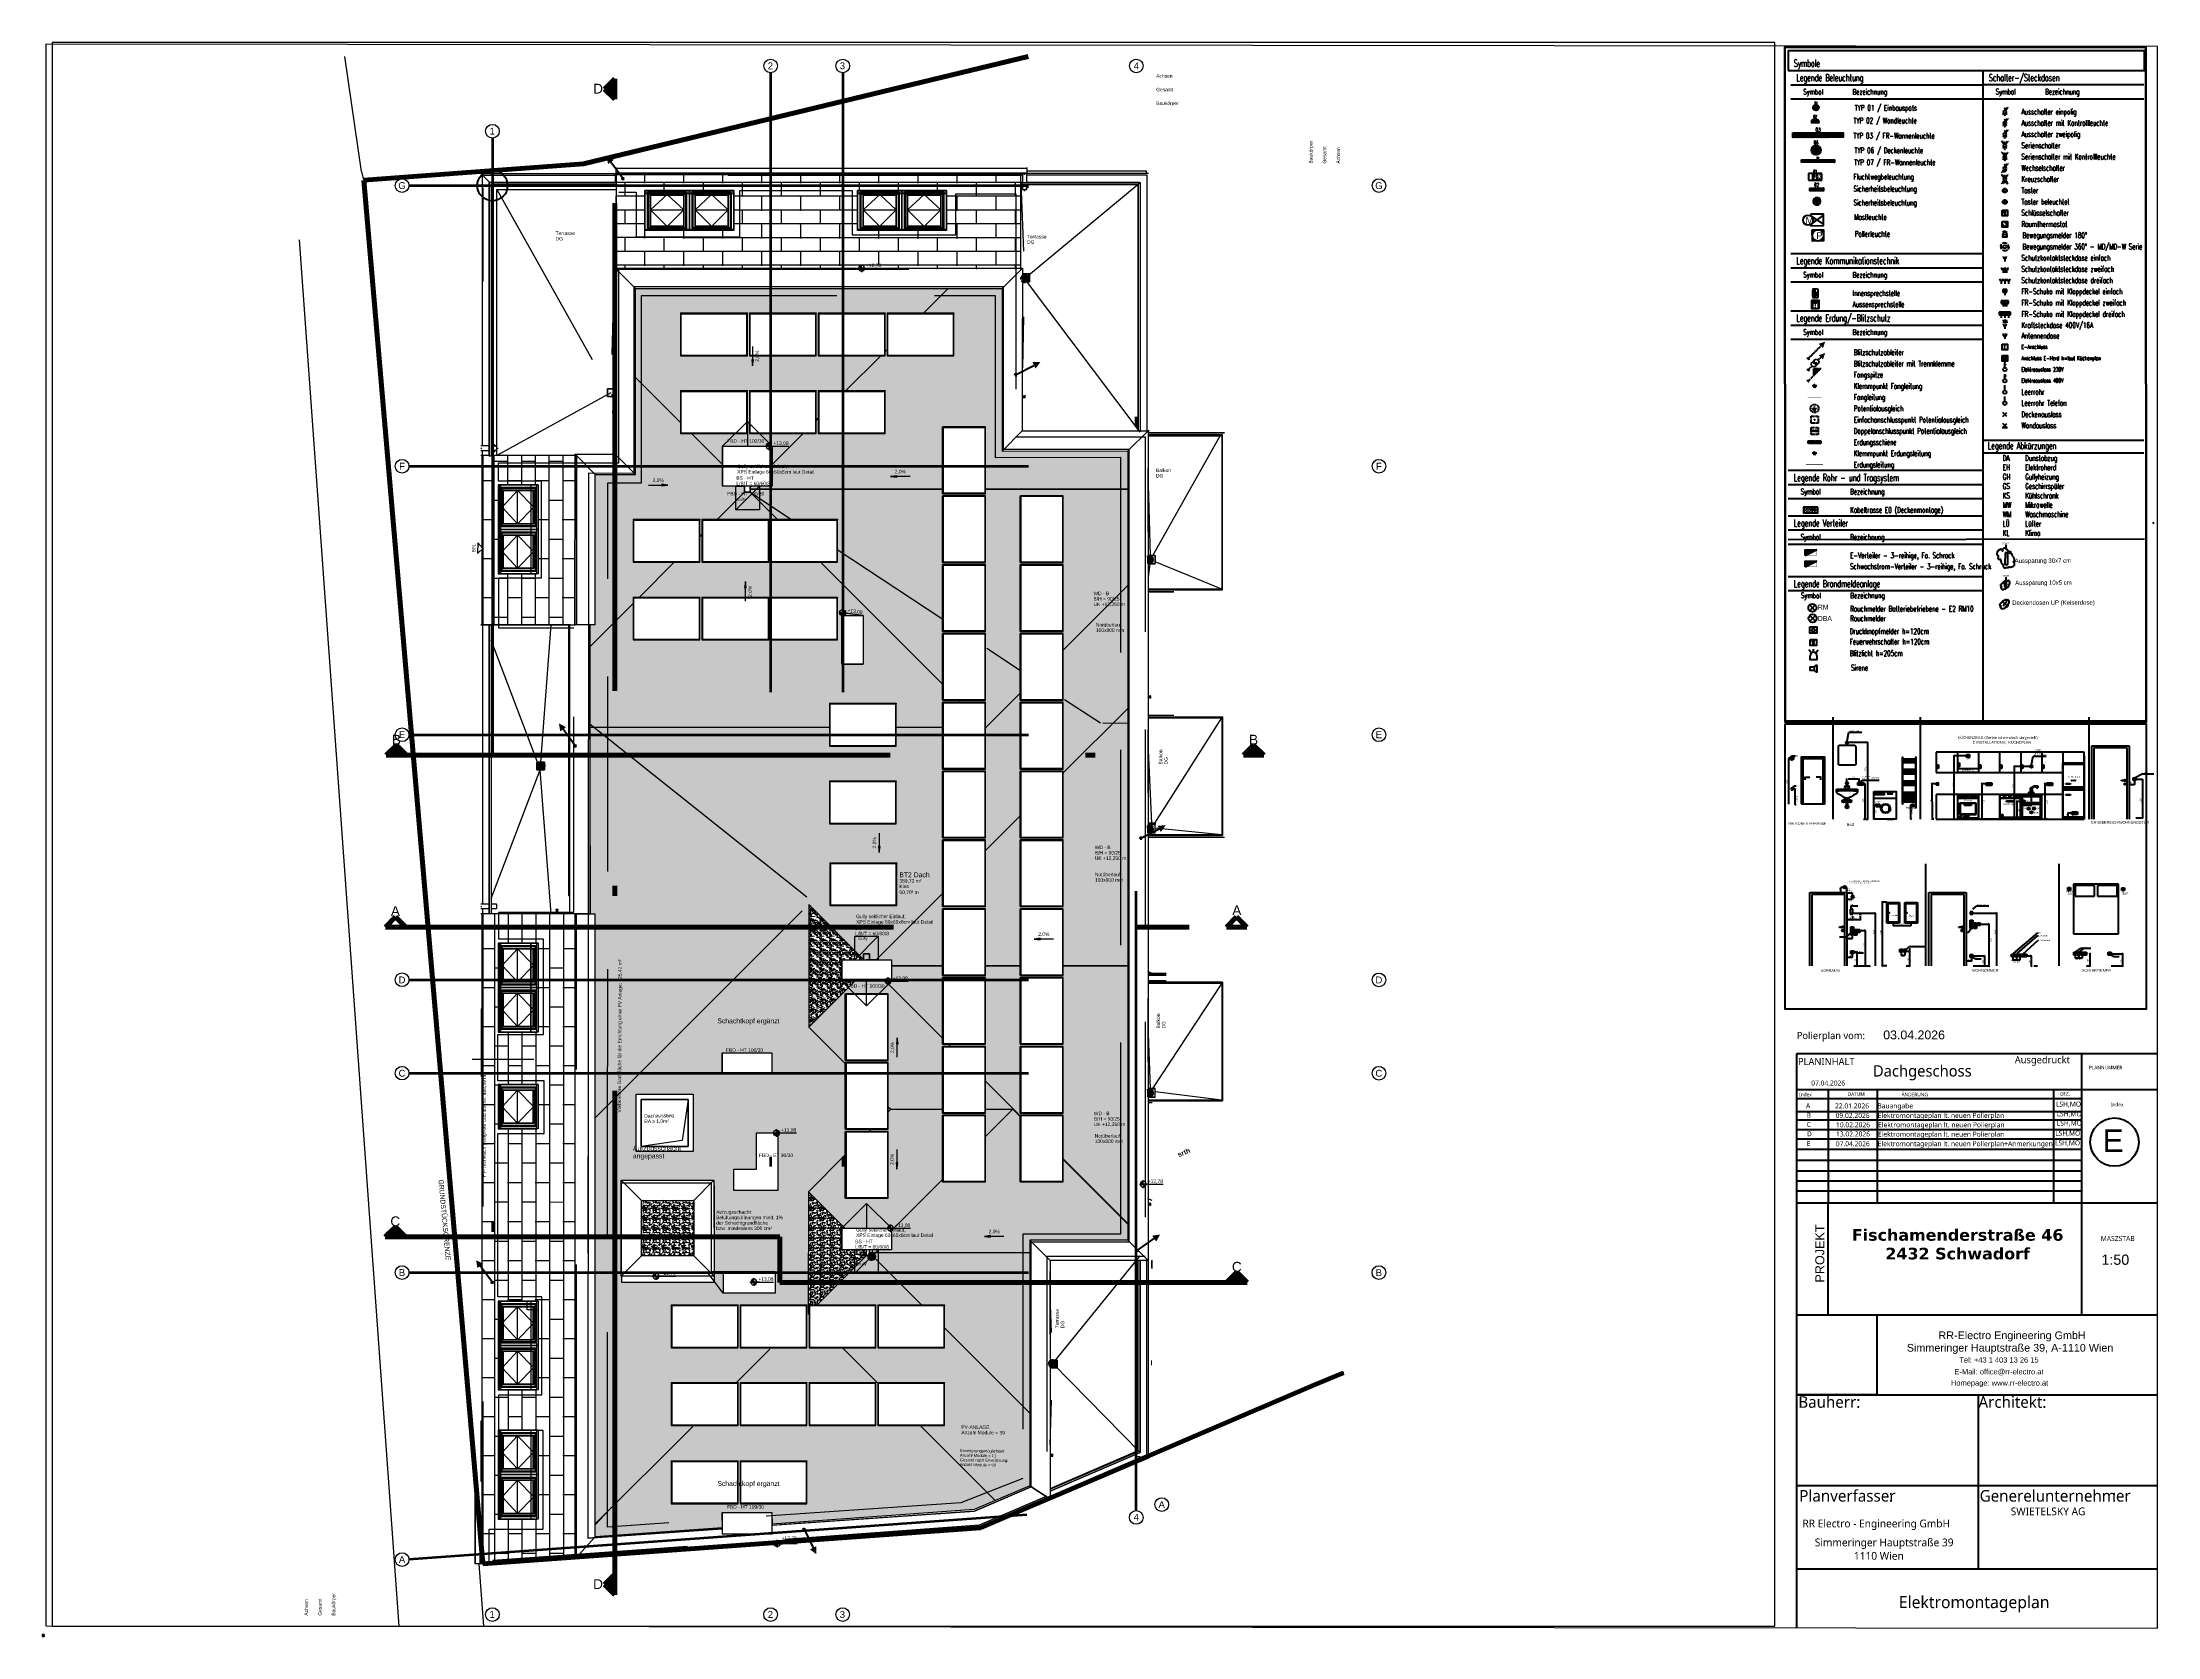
# Paper-space layout 'Layout1' of a CAD drawing. Header units: millimetres. Extents: x 26 to 4556, y 20 to 995.
# Drawn here: x 3472 to 4556, y 178 to 995 of the extents above.
# The model-space entities are those that its viewports show. They can reach past a viewport. Long polylines and large blocks are cut down to what shows.
import ezdxf
from ezdxf import colors
from ezdxf.entities.mleader import LeaderData, LeaderLine
from ezdxf.enums import TextEntityAlignment as Align
from ezdxf.math import Vec2, Vec3

# ---------------------------------------------------------------- set-up
doc = ezdxf.new("R2010")
doc.units = ezdxf.units.MM
for name, pattern in [('ACAD_ISO02W100', [675, 540, -135]), ('ACAD_ISO08W100', [36, 24, -3, 6, -3]), ('Achse', [0.009, 0.005, -0.002, 0, -0.002]), ('Strich', [0.00635, 0.003175, -0.003175]), ('Strich Punkt Mittel', [0.015875, 0.00635, -0.004763, 0, -0.004763]), ('Strichpunkt', [0.01053, 0.005, -0.0025, 0.00053, -0.0025]), ('Verdeckt', [0.003, 0.002, -0.001]), ('Verdeckt Oben', [0.00225, 0.0015, -0.00075]), ('Verdeckt Unten', [0.005, 0.003, -0.002])]:
    doc.linetypes.add(name, pattern=pattern)
for name, color, linetype, lineweight in [('2-plankopf', 7, 'Continuous', 9), ('A-DETL-HDLN', 90, 'Verdeckt', 5), ('A-DETL-THIN', 252, 'Continuous', 9), ('A-FLOR-HRAL', 11, 'Continuous', 5), ('A-ROOF-OTLN', 132, 'Continuous', 5), ('A-ROOF-PATT', 132, 'Continuous', 13), ('A_2D', 7, 'Continuous', 13), ('A_Beschriftung', 252, 'Continuous', 9), ('A_Beschriftung_', 7, 'Continuous', 9), ('A_Bodenschlitz', 7, 'Continuous', 5), ('A_Dach', 7, 'Continuous', 13), ('A_Decken', 8, 'Continuous', 13), ('A_Durchbruch_', 7, 'Continuous', 5), ('A_Durchbruch_Projektion', 8, 'Verdeckt', 5), ('A_Fenster', 7, 'Continuous', 13), ('A_Gelaender', 7, 'Continuous', 13), ('A_Grundstuecksgrenze', 5, 'Continuous', 70), ('A_Moebel', 6, 'Continuous', 13), ('A_Planrahmen', 252, 'Continuous', 9), ('A_Raeume', 7, 'Continuous', 13), ('A_Raeume_', 7, 'Continuous', 5), ('A_Raeume_Beschriftung_', 7, 'Continuous', 9), ('A_Raster_', 1, 'Continuous', 9), ('A_Waende', 7, 'Continuous', 13), ('G-ANNO-DIMS_', 111, 'Continuous', 9), ('G-ANNO-REVC-IDEN_', 71, 'Continuous', 9), ('G-ANNO-SYMB_', 111, 'Continuous', 9), ('G-ANNO-TTLB-MEDM', 252, 'Continuous', 9), ('G-ANNO-TTLB-THIN', 252, 'Continuous', 9), ('Grafik der Bauteilliste', 252, 'Continuous', 9), ('HT_E-Gesamt', 2, 'Continuous', 13), ('M-EQPM', 50, 'Continuous', 5), ('P-PIPE', 3, 'Continuous', 5), ('P-PIPE-CNTR', 3, 'Continuous', 5), ('Text', 250, 'Continuous', 9)]:
    doc.layers.add(name, color=color, linetype=linetype, lineweight=lineweight)
for name, color, linetype in [('A_Layout_Ansichtsfenster', 252, 'Continuous'), ('ET_LEGENDE - Wohnung$0$800_KO_HI____L', 130, 'Continuous'), ('PDF_540 Sanitaereinrichtung', 7, 'Continuous'), ('PDF_Text', 7, 'Continuous'), ('Z-EG_262_5_0900$0$10_möbel', 8, 'Continuous')]:
    doc.layers.add(name, color=color, linetype=linetype)
for name, color, linetype, true_color in [('e-kabel2', 78, 'Continuous', 0x295200), ('E_Aussparungen', 1, 'Continuous', 0xff0a0a), ('E_Bauangaben', 22, 'Continuous', 0xd61f1f), ('E_Bauangaben_E-Schacht', 1, 'Continuous', 0xeb0000), ('E_Beleuchtungstyp', 30, 'Continuous', 0xf1780e), ('E_BRANDMELDE', 1, 'Continuous', 0xec0407), ('E_Einfügepunkt', 1, 'Continuous', 0xee1111), ('E_ERDUNG', 150, 'ACAD_ISO08W100', 0x0f87ff), ('E_KABELTASSE', 150, 'Continuous', 0x007af5), ('E_Muster', 18, 'Continuous', 0x080808), ('E_NACHRTECH', 3, 'Continuous', 0x00fa00), ('E_Rauchmelder', 1, 'Continuous', 0xfb0404), ('E_Sicherheitsbeleuchtung', 100, 'Continuous', 0x05ff44), ('E_Steckdose+Schalter', 150, 'Continuous', 0x0b6cf4), ('ET_LEGENDE - Wohnung$0$800_AL_ALLG_L', 18, 'Continuous', 0x050505), ('ET_LEGENDE - Wohnung$0$810_AV_LE____T', 30, 'Continuous', 0xff870f), ('ET_LEGENDE - Wohnung$0$834_SV_KO____T', 106, 'Continuous', 0x008521), ('ET_NACHRTECH', 92, 'Continuous', 0x00d100)]:
    doc.layers.add(name, color=color, linetype=linetype, true_color=true_color)
doc.layers.add('E_Elektroinstallation', color=1, linetype='Continuous', lineweight=18, true_color=0xff0000)
doc.layers.add('X_Bemaßung', color=22, linetype='Continuous', lineweight=25, true_color=0xcc3300)
doc.styles.add('0.EG (1)$0$ERSTELLTER_STIL_2', font='ARIALN.TTF')
doc.styles.add('Arial', font='arial.ttf', dxfattribs={"height": 0.175})
doc.styles.add('Arial Narrow', font='ARIALN.TTF', dxfattribs={"width": 1.1, "height": 0.0025})
doc.styles.add('Arial_1', font='arial.ttf', dxfattribs={"height": 0.09})
doc.styles.add('Arial_10', font='arial.ttf', dxfattribs={"height": 0.002})
doc.styles.add('Arial_11', font='arial.ttf', dxfattribs={"height": 0.005})
doc.styles.add('Arial_12', font='arial.ttf', dxfattribs={"height": 0.01})
doc.styles.add('Arial_13', font='arial.ttf', dxfattribs={"height": 0.0022})
doc.styles.add('Arial_14', font='arial.ttf', dxfattribs={"height": 0.0035})
doc.styles.add('Arial_15', font='arial.ttf', dxfattribs={"height": 0.0014})
doc.styles.add('Arial_16', font='arial.ttf', dxfattribs={"height": 0.0013})
doc.styles.add('Arial_17', font='arial.ttf', dxfattribs={"height": 0.004})
doc.styles.add('Arial_18', font='arial.ttf', dxfattribs={"height": 0.001})
doc.styles.add('Arial_19', font='arial.ttf', dxfattribs={"height": 0.0049})
doc.styles.add('Arial_3', font='arial.ttf', dxfattribs={"height": 0.075})
doc.styles.add('Arial_4', font='arial.ttf', dxfattribs={"height": 0.05849})
doc.styles.add('Arial_5', font='arial.ttf', dxfattribs={"height": 0.125})
doc.styles.add('Arial_6', font='arial.ttf', dxfattribs={"height": 0.25})
doc.styles.add('Arial_7', font='arial.ttf', dxfattribs={"height": 0.0018})
doc.styles.add('Arial_9', font='arial.ttf', dxfattribs={"height": 0.0018})
doc.styles.add('Arial_B', font='arialbd.ttf', dxfattribs={"height": 0.125})
doc.styles.add('Arial_B_1', font='arialbd.ttf', dxfattribs={"height": 0.0014})
doc.styles.add('ERSTELLTER_STIL_1', font='arial.ttf')
doc.styles.add('ERSTELLTER_STIL_5', font='malgunsl.ttf')
doc.styles.add('ET_LEGENDE - Wohnung$0$ROMANS', font='romans.shx', dxfattribs={"width": 0.6})
doc.styles.add('OIE-DÜNN', font='techl___.ttf')
doc.styles.add('Segoe UI Symbol_1', font='seguisym.ttf', dxfattribs={"height": 0.0035})
doc.styles.get("Standard").update_dxf_attribs({"font": 'arial.ttf'})
picture_1 = doc.add_image_def('image1.png', size_in_pixel=(1000, 1000))
pattern_1 = [(45, (1.19, 0), (-0.001796051, 0.001796051), []), (45, (1.192, 0), (-0.001796051, 0.001796051), [0.00127, -0.00064])]
pattern_2 = [(60, (1.19, 0), (-0.001844634, 0.001065), []), (120, (1.19, 0), (-0.001844634, -0.001065), [])]
pattern_3 = [(228.018, (0.17445, 0.254), (-2.0314528123, -2.2858083747), [0.03417, -3.383]), (184.971, (0.15159, 0.2286), (3.0474510622, 0.2540216987), [0.05863, -5.804]), (132.505, (0.09319, 0.22352), (2.5397709538, -2.794276805), [0.04134, -4.093]), (267.274, (-0.00585, 0.16002), (0.2539551053, 5.07967014), [0.0534, -5.287]), (292.83, (-0.00839, 0.10668), (-1.2698152688, 3.0481018627), [0.05236, -5.184]), (357.273, (0.01192, 0.05842), (-5.0786668393, 0.253996185), [0.05339, -5.286]), (37.7, (0.06525, 0.05588), (-3.301035372, -2.5397783393), [0.07061, -6.99]), (72.259, (0.12112, 0.09906), (1.7776368311, 5.5880763064), [0.06667, -6.6]), (121.425, (0.14144, 0.16256), (-2.031672082, 3.3020573153), [0.05358, -5.304]), (175.235, (0.1135, 0.20828), (2.7935534013, -0.254025948), [0.06116, -2.997]), (222.403, (0.05255, 0.21336), (-3.0471325378, -2.7937440326), [0.0791, -7.831]), (138.808, (0.24556, 0.15748), (-1.7773521685, 1.523768684), [0.027, -2.673]), (171.468, (0.22524, 0.17526), (3.30117332, -0.5079492745), [0.05136, -5.084]), (225.006, (0.17445, 0.18288), (5.4e-06, -0.25399983), [0.03592, -0.32326]), (203.203, (0.15667, 0.21336), (1.269569378, 0.507931902), [0.01934, -1.915]), (291.797, (0.1389, 0.20574), (-0.253942868, 0.76200551), [0.02736, -1.34]), (30.969, (0.14905, 0.18034), (0.761847982, 0.508005658), [0.04443, -1.436]), (161.562, (0.18715, 0.2032), (0.50789886, -0.25399589), [0.03212, -0.77095]), (16.393, (-0.00839, 0.20574), (2.539188499, 0.7619239566), [0.045, -4.455]), (70.35, (0.03478, 0.21844), (-1.015826576, -2.7941218824), [0.03776, -3.738]), (293.194, (0.18715, 0.254), (-0.507732472, 1.269649148), [0.03869, -1.896]), (343.607, (0.20238, 0.21844), (-2.539188499, 0.7619239566), [0.045, -4.455]), (339.44, (-0.00839, 0.04826), (-1.269488031, 0.507910437), [0.0434, -2.126]), (294.771, (0.03224, 0.03302), (-1.269780434, 2.794053213), [0.03637, -3.6]), (66.806, (0.18969, 0), (0.507732472, 1.269649148), [0.03869, -1.896]), (17.357, (0.20492, 0.03556), (-3.3012399564, -1.015952889), [0.04257, -4.214]), (69.448, (0.06525, 0), (-0.507723815, -1.269562447), [0.0217, -2.148]), (101.308, (0.17445, 0), (-0.25393613, 1.01592937), [0.01295, -1.282]), (165.961, (0.17191, 0.0127), (0.76185039, -0.25399813), [0.05235, -0.99472]), (186.01, (0.12112, 0.0254), (2.5393647706, 0.253982649), [0.04852, -4.803]), (303.685, (0.14905, 0.15748), (-0.253946744, 0.50799749), [0.03663, -0.87912]), (353.156, (0.16937, 0.127), (4.317226918, -0.50799857), [0.06394, -6.33]), (60.95, (0.23286, 0.11938), (-1.016019282, -1.77837494), [0.02615, -2.589]), (90, (0.24556, 0.14224), (-0.25395, 0.254), [0.01524, -0.23876]), (120.251, (0.11604, 0.03302), (1.0159692298, -1.778326371), [0.03528, -3.493]), (48.018, (0.09827, 0.0635), (2.0314528123, 2.2858083747), [0.06834, -3.349]), (0, (0.14398, 0.1143), (0.25395, 0.254), [0.06603, -0.18792]), (325.299, (0.21, 0.1143), (-2.5394728662, 1.7780144784), [0.04016, -3.975]), (254.058, (0.24302, 0.09144), (-0.25403483, -1.016312904), [0.03698, -1.812]), (207.651, (0.23286, 0.05588), (-4.8252471042, -2.5401405645), [0.06021, -5.96]), (175.425, (0.17953, 0.02794), (-3.3012584247, 0.2540008469), [0.06369, -6.305])]
pattern_4 = [(228.018, (0.17446, 0.254), (-2.0314528123, -2.2858083747), [0.03417, -3.383]), (184.971, (0.1516, 0.2286), (3.0474510622, 0.2540216987), [0.05863, -5.804]), (132.505, (0.09319, 0.22352), (2.5397709538, -2.7942768048), [0.04134, -4.093]), (267.274, (-0.00585, 0.16002), (0.2539551053, 5.07967014), [0.0534, -5.287]), (292.83, (-0.00839, 0.10668), (-1.2698152688, 3.0481018627), [0.05236, -5.184]), (357.273, (0.01193, 0.05842), (-5.0786668393, 0.253996185), [0.05339, -5.286]), (37.7, (0.06526, 0.05588), (-3.301035372, -2.5397783393), [0.07061, -6.99]), (72.259, (0.12113, 0.09906), (1.7776368311, 5.5880763064), [0.06667, -6.6]), (121.425, (0.14144, 0.16256), (-2.0316720819, 3.3020573153), [0.05358, -5.304]), (175.235, (0.11351, 0.20828), (2.7935534013, -0.254025948), [0.06116, -2.997]), (222.403, (0.05256, 0.21336), (-3.0471325378, -2.7937440326), [0.0791, -7.831]), (138.808, (0.24556, 0.15748), (-1.7773521685, 1.5237686836), [0.027, -2.673]), (171.468, (0.22525, 0.17526), (3.30117332, -0.5079492745), [0.05136, -5.084]), (225.006, (0.17446, 0.18288), (5.4e-06, -0.25399983), [0.03592, -0.32326]), (203.203, (0.15668, 0.21336), (1.269569378, 0.507931902), [0.01934, -1.915]), (291.797, (0.1389, 0.20574), (-0.253942868, 0.76200551), [0.02736, -1.34]), (30.969, (0.14906, 0.18034), (0.761847982, 0.508005658), [0.04443, -1.436]), (161.562, (0.18716, 0.2032), (0.50789886, -0.25399589), [0.03212, -0.77095]), (16.393, (-0.00839, 0.20574), (2.539188499, 0.7619239566), [0.045, -4.455]), (70.35, (0.03479, 0.21844), (-1.015826576, -2.7941218824), [0.03776, -3.738]), (293.194, (0.18716, 0.254), (-0.507732472, 1.269649148), [0.03869, -1.896]), (343.607, (0.20239, 0.21844), (-2.539188499, 0.7619239566), [0.045, -4.455]), (339.44, (-0.00839, 0.04826), (-1.269488031, 0.507910437), [0.0434, -2.126]), (294.771, (0.03225, 0.03302), (-1.269780434, 2.794053213), [0.03637, -3.6]), (66.806, (0.18969, 0), (0.507732472, 1.269649148), [0.03869, -1.896]), (17.357, (0.20493, 0.03556), (-3.3012399564, -1.015952889), [0.04257, -4.214]), (69.448, (0.06526, 0), (-0.507723815, -1.269562447), [0.0217, -2.148]), (101.308, (0.17446, 0), (-0.25393613, 1.01592937), [0.01295, -1.282]), (165.961, (0.17192, 0.0127), (0.761850388, -0.25399813), [0.05235, -0.99472]), (186.01, (0.12113, 0.0254), (2.5393647706, 0.253982649), [0.04852, -4.803]), (303.685, (0.14906, 0.15748), (-0.253946744, 0.50799749), [0.03663, -0.87912]), (353.156, (0.16938, 0.127), (4.317226918, -0.50799857), [0.06394, -6.33]), (60.95, (0.23287, 0.11938), (-1.016019282, -1.77837494), [0.02615, -2.589]), (90, (0.24556, 0.14224), (-0.25395, 0.254), [0.01524, -0.23876]), (120.251, (0.11605, 0.03302), (1.0159692298, -1.7783263712), [0.03528, -3.493]), (48.018, (0.09827, 0.0635), (2.0314528123, 2.2858083747), [0.06834, -3.349]), (0, (0.14398, 0.1143), (0.25395, 0.254), [0.06603, -0.18792]), (325.299, (0.21001, 0.1143), (-2.5394728662, 1.7780144784), [0.04016, -3.975]), (254.058, (0.24302, 0.09144), (-0.25403483, -1.016312904), [0.03698, -1.812]), (207.651, (0.23287, 0.05588), (-4.8252471042, -2.5401405645), [0.06021, -5.96]), (175.425, (0.17954, 0.02794), (-3.3012584247, 0.2540008469), [0.06369, -6.305])]
pattern_5 = [(228.018, (0.1732, 0.254), (-2.0314528123, -2.2858083747), [0.03417, -3.383]), (184.971, (0.15035, 0.2286), (3.0474510622, 0.2540216987), [0.05863, -5.804]), (132.505, (0.09194, 0.22352), (2.5397709538, -2.7942768048), [0.04134, -4.093]), (267.274, (-0.0071, 0.16002), (0.2539551053, 5.07967014), [0.0534, -5.287]), (292.83, (-0.00964, 0.10668), (-1.2698152688, 3.0481018627), [0.05236, -5.184]), (357.273, (0.01068, 0.05842), (-5.0786668393, 0.253996185), [0.05339, -5.286]), (37.7, (0.06401, 0.05588), (-3.301035372, -2.5397783393), [0.07061, -6.99]), (72.259, (0.11987, 0.09906), (1.7776368311, 5.5880763064), [0.06667, -6.6]), (121.425, (0.14019, 0.16256), (-2.0316720819, 3.3020573153), [0.05358, -5.304]), (175.235, (0.11226, 0.20828), (2.7935534013, -0.254025948), [0.06116, -2.997]), (222.403, (0.05131, 0.21336), (-3.0471325378, -2.7937440326), [0.0791, -7.831]), (138.808, (0.24431, 0.15748), (-1.7773521685, 1.5237686836), [0.027, -2.673]), (171.468, (0.22399, 0.17526), (3.3011733199, -0.5079492745), [0.05136, -5.084]), (225.006, (0.1732, 0.18288), (5.4e-06, -0.25399983), [0.03592, -0.32326]), (203.203, (0.15543, 0.21336), (1.269569378, 0.507931902), [0.01934, -1.915]), (291.797, (0.13765, 0.20574), (-0.253942868, 0.76200551), [0.02736, -1.34]), (30.969, (0.14781, 0.18034), (0.761847982, 0.508005658), [0.04443, -1.436]), (161.562, (0.1859, 0.2032), (0.50789886, -0.25399589), [0.03212, -0.77095]), (16.393, (-0.00964, 0.20574), (2.539188499, 0.7619239566), [0.045, -4.455]), (70.35, (0.03353, 0.21844), (-1.015826576, -2.7941218824), [0.03776, -3.738]), (293.194, (0.1859, 0.254), (-0.507732472, 1.269649148), [0.03869, -1.896]), (343.607, (0.20114, 0.21844), (-2.539188499, 0.7619239566), [0.045, -4.455]), (339.44, (-0.00964, 0.04826), (-1.269488031, 0.507910437), [0.0434, -2.126]), (294.771, (0.03099, 0.03302), (-1.269780434, 2.794053213), [0.03637, -3.6]), (66.806, (0.18844, 0), (0.507732472, 1.269649148), [0.03869, -1.896]), (17.357, (0.20368, 0.03556), (-3.3012399564, -1.015952889), [0.04257, -4.214]), (69.448, (0.06401, 0), (-0.507723815, -1.269562447), [0.0217, -2.148]), (101.308, (0.1732, 0), (-0.25393613, 1.015929369), [0.01295, -1.282]), (165.961, (0.17066, 0.0127), (0.761850388, -0.25399813), [0.05235, -0.99472]), (186.01, (0.11987, 0.0254), (2.5393647706, 0.2539826489), [0.04852, -4.803]), (303.685, (0.14781, 0.15748), (-0.253946744, 0.50799749), [0.03663, -0.87912]), (353.156, (0.16813, 0.127), (4.3172269179, -0.50799857), [0.06394, -6.33]), (60.95, (0.23161, 0.11938), (-1.016019282, -1.77837494), [0.02615, -2.589]), (90, (0.2443, 0.14224), (-0.25395, 0.254), [0.01524, -0.23876]), (120.251, (0.1148, 0.03302), (1.0159692298, -1.7783263712), [0.03528, -3.493]), (48.018, (0.09702, 0.0635), (2.0314528123, 2.2858083747), [0.06834, -3.349]), (0, (0.14273, 0.1143), (0.25395, 0.254), [0.06603, -0.18792]), (325.299, (0.20876, 0.1143), (-2.5394728662, 1.7780144784), [0.04016, -3.975]), (254.058, (0.24177, 0.09144), (-0.25403483, -1.016312904), [0.03698, -1.812]), (207.651, (0.23161, 0.05588), (-4.8252471042, -2.5401405645), [0.06021, -5.96]), (175.425, (0.17828, 0.02794), (-3.3012584247, 0.2540008469), [0.06369, -6.305])]
pattern_6 = [(270, (0, 0.6096), (0.04, 0), [])]

# ---------------------------------------------------------------- blocks, each defined once
blk = doc.blocks.new('WGA Plankopf_POLIERPLAN_AT - Polierplan-9761622-DACHGESCHOSS BT2')
at = {"layer": 'A_Beschriftung'}
h = blk.add_hatch(dxfattribs=at)
h.set_pattern_fill('FP_137', color=256, style=0, pattern_type=2)
h.set_pattern_definition([(45, (1.19, 0), (-0.00212132, 0.00212132), [])])
h.paths.add_polyline_path([(1, 0.5), (1, 0.5), (1, 0.5), (1, 0.5)])
h = blk.add_hatch(dxfattribs=at)
h.set_pattern_fill('FP_138', color=256, style=0, pattern_type=2)
h.set_pattern_definition([(45, (1.191, 0), (-0.0008980256, 0.0008980256), [0.00064, -0.00064])])
h.paths.add_polyline_path([(1, 0.5), (1, 0.5), (1, 0.5), (1, 0.5)])
h = blk.add_hatch(dxfattribs=at)
h.set_pattern_fill('FP_139', color=256, style=0, pattern_type=2)
h.set_pattern_definition(pattern_1)
h.paths.add_polyline_path([(1, 0.5), (1, 0.5), (1, 0.5), (1, 0.5)])
h = blk.add_hatch(dxfattribs=at)
h.set_pattern_fill('FP_140', color=256, style=0, pattern_type=2)
h.set_pattern_definition([(45, (1.19, 0), (-0.00449013, 0.00449013), []), (45, (1.192, 0), (-0.00449013, 0.00449013), []), (45, (1.189, 0), (-0.00449013, 0.00449013), [])])
h.paths.add_polyline_path([(1, 0.5), (1, 0.5), (1, 0.5), (1, 0.5)])
h = blk.add_hatch(dxfattribs=at)
h.set_pattern_fill('FP_141', color=256, style=0, pattern_type=2)
h.set_pattern_definition([(45, (1.19, 0), (-0.0025173, 0.0025173), []), (45, (1.19, 0.00381), (-0.0025173, 0.0025173), [])])
h.paths.add_polyline_path([(1, 0.5), (1, 0.5), (1, 0.5), (1, 0.5)])
h = blk.add_hatch(dxfattribs=at)
h.set_pattern_fill('FP_142', color=256, style=0, pattern_type=2)
h.set_pattern_definition(pattern_2)
h.paths.add_polyline_path([(1, 0.5), (1, 0.5), (1, 0.5), (1, 0.5)])
h = blk.add_hatch(dxfattribs=at)
h.set_pattern_fill('FP_143', color=256, style=0, pattern_type=2)
h.set_pattern_definition([(45, (1.19, 0), (0.0025385133, 0.005084098), [0.00045, -0.00314]), (45, (1.191, 0.00222), (0.0025385133, 0.005084098), [0.00045, -0.00314]), (45, (1.192, 0), (0.0025385133, 0.005084098), [0.00045, -0.00314]), (45, (1.193, 0.00222), (0.0025385133, 0.005084098), [0.00045, -0.00314]), (71.565, (1.191, 0.00032), (0.0025424803, 0.0101572336), [0.001, -0.00703]), (71.565, (1.191, 0.00127), (0.0025424803, 0.0101572336), [0.001, -0.00703]), (71.565, (1.192, 0.00032), (0.0025424803, 0.0101572336), [0.001, -0.00703]), (71.565, (1.192, 0.00127), (0.0025424803, 0.0101572336), [0.001, -0.00703]), (135, (1.191, 0.00222), (0.0025385133, -0.005084098), [0.00045, -0.00314]), (135, (1.192, 0), (0.0025385133, -0.005084098), [0.00045, -0.00314]), (135, (1.192, 0.00222), (0.0025385133, -0.005084098), [0.00045, -0.00314]), (135, (1.193, 0), (0.0025385133, -0.005084098), [0.00045, -0.00314]), (108.435, (1.191, 0.00127), (0.0025424803, -0.0101572336), [0.001, -0.00703]), (108.435, (1.191, 0.00032), (0.0025424803, -0.0101572336), [0.001, -0.00703]), (108.435, (1.192, 0.00127), (0.0025424803, -0.0101572336), [0.001, -0.00703]), (108.435, (1.193, 0.00032), (0.0025424803, -0.0101572336), [0.001, -0.00703])])
h.paths.add_polyline_path([(1, 0.5), (1, 0.4), (1, 0.4), (1, 0.5)])
h = blk.add_hatch(dxfattribs=at)
h.set_pattern_fill('FP_144', color=256, style=0, pattern_type=2)
h.set_pattern_definition([(0, (1.19, 0), (0, 0.001), []), (90, (1.19, 0), (-0.001, 0), [])])
h.paths.add_polyline_path([(1, 0.5), (1, 0.5), (1, 0.5), (1, 0.5)])
for points in [[(1, 0.4), (1, 0.4), (1, 0.4), (1, 0.4)], [(1, 0.4), (1, 0.4), (1, 0.4), (1, 0.4)], [(1, 0.4), (1, 0.4), (1, 0.4), (1, 0.4)], [(1, 0.4), (1, 0.4), (1, 0.4), (1, 0.4)], [(1, 0.4), (1, 0.4), (1, 0.4), (1, 0.4)], [(1, 0.4), (1, 0.4), (1, 0.4), (1, 0.4)], [(1.1, 0.5), (1.1, 0.5), (1.1, 0.5)], [(1.1, 0.5), (1.1, 0.5), (1.1, 0.5)], [(1.1, 0.5), (1.1, 0.5), (1.1, 0.5)]]:
    blk.add_hatch(color=256, dxfattribs=at).paths.add_polyline_path(points)
h = blk.add_hatch(dxfattribs=at)
h.set_pattern_fill('FP_145', color=256, style=0, pattern_type=2)
h.set_pattern_definition([(228.013, (1.192, 0.00254), (-0.02032232045, -0.0228645466), [0.00034, -0.03383]), (184.97, (1.192, 0.00229), (0.030484517355, 0.002540551447), [0.00059, -0.05805]), (132.51, (1.192, 0.00224), (0.02539719927, -0.02794325445), [0.00041, -0.04093]), (267.274, (1.191, 0.0016), (0.002538751958, 0.050796739447), [0.00053, -0.05287]), (292.834, (1.19, 0.00107), (-0.01270322986, 0.030478890254), [0.00052, -0.05184]), (357.274, (1.191, 0.00058), (-0.050796739447, 0.002538751958), [0.00053, -0.05287]), (37.694, (1.191, 0.00056), (-0.033020070042, -0.025401548662), [0.00071, -0.06991]), (72.255, (1.192, 0.00099), (0.017777126487, 0.05588052768), [0.00067, -0.06601]), (121.43, (1.192, 0.00163), (-0.02031926102, 0.03301900864), [0.00054, -0.05305]), (175.236, (1.192, 0.00208), (0.02793565309, -0.00253887502), [0.00061, -0.02997]), (222.397, (1.191, 0.00213), (-0.030482647115, -0.027939884124), [0.00079, -0.07832]), (138.814, (1.193, 0.00157), (-0.01778336739, 0.01524158274), [0.00027, -0.02673]), (171.469, (1.193, 0.00175), (0.03302105849, -0.005084751343), [0.00051, -0.05085]), (225, (1.192, 0.00183), (0, -0.0025455844), [0.00036, -0.00323]), (203.199, (1.192, 0.00213), (0.0126946696, 0.00508164968), [0.00019, -0.01915]), (291.801, (1.192, 0.00206), (-0.0025421147, 0.00762095485), [0.00027, -0.0134]), (30.964, (1.192, 0.0018), (0.00761966053, 0.00508496543), [0.00044, -0.01437]), (161.565, (1.192, 0.00203), (0.0050786157, -0.0025361512), [0.00032, -0.00771]), (16.39, (1.19, 0.00206), (0.025402808704, 0.00761756588), [0.00045, -0.04456]), (70.346, (1.191, 0.00218), (-0.01015946301, -0.02794077865), [0.00038, -0.03738]), (293.199, (1.192, 0.00254), (-0.00508164968, 0.0126946696), [0.00039, -0.01896]), (343.61, (1.193, 0.00218), (-0.025402808704, 0.00761756588), [0.00045, -0.04456]), (339.444, (1.19, 0.00048), (-0.01270365013, 0.0050842574), [0.00043, -0.02127]), (294.775, (1.191, 0.00033), (-0.01269739423, 0.027940735134), [0.00036, -0.036]), (66.801, (1.192, 0), (0.00508164968, 0.0126946696), [0.00039, -0.01896]), (17.354, (1.193, 0.00036), (-0.03302202886, -0.010162214817), [0.00043, -0.04215]), (69.444, (1.191, 0), (-0.0050842574, -0.01270365013), [0.00022, -0.02148]), (101.31, (1.192, 0), (-0.0025416771, 0.0101588128), [0.00013, -0.01282]), (165.964, (1.192, 0.00013), (0.00762048015, -0.0025441663), [0.00052, -0.00995]), (186.009, (1.192, 0.00025), (0.0254033335, 0.0025433142), [0.00049, -0.04804]), (303.69, (1.192, 0.00157), (-0.0025460679, 0.0050810568), [0.00037, -0.00879]), (353.157, (1.192, 0.00127), (0.043182179365, -0.00508131728), [0.00064, -0.06332]), (60.945, (1.193, 0.00119), (-0.01016462941, -0.01778126005), [0.00026, -0.02589]), (90, (1.193, 0.00142), (-0.00254, 0.00254), [0.00015, -0.00239]), (120.256, (1.192, 0.00033), (0.01016366273, -0.017780966224), [0.00035, -0.03493]), (48.013, (1.192, 0.00064), (0.02032232045, 0.0228645466), [0.00068, -0.03349]), (0, (1.192, 0.00114), (0.00254, 0.00254), [0.00066, -0.00188]), (325.305, (1.193, 0.00114), (-0.02539693198, 0.01777699204), [0.0004, -0.03976]), (254.055, (1.193, 0.00091), (-0.0025397266, -0.01016332568), [0.00037, -0.01812]), (207.646, (1.193, 0.00056), (-0.04826220024, -0.02540440371), [0.0006, -0.05961]), (175.426, (1.192, 0.00028), (-0.033022493055, 0.002541525616), [0.00064, -0.06307])])
h.paths.add_polyline_path([(1, 0.4), (1, 0.4), (1, 0.4), (1, 0.4)])
h = blk.add_hatch(dxfattribs=at)
h.set_pattern_fill('FP_146', color=256, style=0, pattern_type=2)
h.set_pattern_definition([(0, (1.19, 0), (0.00406, 0.00102), [0.00034, -0.00271, 0.00034, -0.00271, -0.01626]), (0, (1.19, 0), (0.00406, 0.00102), [-0.0061, 0.00034, -0.00576, 0.00034, -0.00271, -0.00711]), (0, (1.19, 0), (0.00406, 0.00102), [-0.01524, 0.00034, -0.0017, 0.00034, -0.00474]), (120, (1.192, 0.00051), (-0.002913346, 0.0030060631), [0.00034, -0.00271, 0.00034, -0.00271, -0.01626]), (120, (1.192, 0.00051), (-0.002913346, 0.0030060631), [-0.0061, 0.00034, -0.00576, 0.00034, -0.00271, -0.00711]), (120, (1.192, 0.00051), (-0.002913346, 0.0030060631), [-0.01524, 0.00034, -0.0017, 0.00034, -0.00474]), (240, (1.193, 0.00254), (-0.001146654, -0.0040260631), [0.00034, -0.00271, 0.00034, -0.00271, -0.01626]), (240, (1.193, 0.00254), (-0.001146654, -0.0040260631), [-0.0061, 0.00034, -0.00576, 0.00034, -0.00271, -0.00711]), (240, (1.193, 0.00254), (-0.001146654, -0.0040260631), [-0.01524, 0.00034, -0.0017, 0.00034, -0.00474])])
h.paths.add_polyline_path([(1, 0.4), (1, 0.4), (1, 0.4), (1, 0.4)])
h = blk.add_hatch(dxfattribs=at)
h.set_pattern_fill('FP_147', color=256, style=0, pattern_type=2)
h.set_pattern_definition([(315, (1.19, 0), (0.004490128, -7.07e-06), [0.00317, -0.00317]), (315, (1.191, 0.00084), (0.0044972, 0), [0.00318, -0.00318]), (315, (1.192, 0.00168), (0.004490128, -7.07e-06), [0.00317, -0.00317]), (45, (1.193, 0.00168), (7.07e-06, 0.004490128), [0.00318, -0.00318]), (45, (1.194, 0.00084), (7.07e-06, 0.004490128), [0.00317, -0.00317]), (45, (1.194, 0), (7.07e-06, 0.004490128), [0.00317, -0.00317])])
h.paths.add_polyline_path([(1, 0.4), (1, 0.4), (1, 0.4), (1, 0.4)])
h = blk.add_hatch(dxfattribs=at)
h.set_pattern_fill('FP_148', color=256, style=0, pattern_type=2)
h.set_pattern_definition([(50, (1.19, 0), (0.007288314, -0.00063291), [0.00076, -0.00838]), (355, (1.19, 0), (-0.00140933, 0.00764191), [0.00061, -0.00671]), (100.451, (1.191, -5e-05), (0.00587733, 0.00700228), [0.00065, -0.00712]), (46.184, (1.19, 0.00203), (0.01084173, -0.00168552), [0.00114, -0.01257]), (96.636, (1.191, 0.00189), (0.00950027, 0.00989415), [0.00097, -0.01069]), (351.184, (1.19, 0.00203), (0.00949968, 0.00990104), [0.00091, -0.01006]), (21, (1.192, 0.00152), (0.00606766, -0.004087), [0.00076, -0.00838]), (326, (1.192, 0.00152), (0.00247225, 0.00736702), [0.00061, -0.00671]), (71.451, (1.192, 0.00118), (0.0085352, 0.00327495), [0.00065, -0.00712]), (37.5, (1.19, 0), (0.000124776, 0.003385577), [0.00034, -0.00629, 0.00034, -0.00647, -0.00673]), (37.5, (1.19, 0), (0.000124776, 0.003385577), [-0.01343, 0.00034, -0.0064]), (7.5, (1.19, 0), (0.002670375, 0.004002798), [0.00034, -0.00355, 0.00034, -0.00614, -0.00257]), (7.5, (1.19, 0), (0.002670375, 0.004002798), [-0.01035, 0.00034, -0.00223]), (327.5, (1.188, 0), (0.005425395, -0.000231283), [0.00034, -0.0022, 0.00034, -0.00759, -0.01052]), (327.5, (1.188, 0), (0.005425395, -0.000231283), [-0.01046, 0.00034, -0.01018]), (317.5, (1.187, 0), (0.005922234, 0.001015895), [0.00034, -0.00297, 0.00034, -0.00493, -0.00747]), (317.5, (1.187, 0), (0.005922234, 0.001015895), [-0.00856, 0.00034, -0.00713])])
h.paths.add_polyline_path([(1, 0.4), (1, 0.4), (1, 0.4), (1, 0.4)])
h = blk.add_hatch(dxfattribs=at)
h.set_pattern_fill('FP_139', color=256, style=0, pattern_type=2)
h.set_pattern_definition(pattern_1)
h.paths.add_polyline_path([(1, 0.4), (1, 0.4), (1, 0.4), (1, 0.4)])
h = blk.add_hatch(dxfattribs=at)
h.set_pattern_fill('FP_139', color=256, style=0, pattern_type=2)
h.set_pattern_definition(pattern_1)
h.paths.add_polyline_path([(1, 0.4), (1, 0.4), (1, 0.4), (1, 0.4)])
h = blk.add_hatch(dxfattribs=at)
h.set_pattern_fill('FP_142', color=256, style=0, pattern_type=2)
h.set_pattern_definition(pattern_2)
h.paths.add_polyline_path([(1, 0.4), (1, 0.4), (1, 0.4), (1, 0.4)])
h = blk.add_hatch(dxfattribs=at)
h.set_pattern_fill('FP_142', color=256, style=0, pattern_type=2)
h.set_pattern_definition(pattern_2)
h.paths.add_polyline_path([(1, 0.4), (1, 0.4), (1, 0.4), (1, 0.4)])
h = blk.add_hatch(dxfattribs=at)
h.set_pattern_fill('FP_139', color=256, style=0, pattern_type=2)
h.set_pattern_definition(pattern_1)
h.paths.add_polyline_path([(1, 0.3), (1, 0.3), (1, 0.3), (1, 0.3)])
h = blk.add_hatch(dxfattribs=at)
h.set_pattern_fill('FP_139', color=256, style=0, pattern_type=2)
h.set_pattern_definition(pattern_1)
h.paths.add_polyline_path([(1, 0.3), (1, 0.3), (1, 0.3), (1, 0.3)])
h = blk.add_hatch(color=256, dxfattribs=at)
h.paths.add_polyline_path([(1, 0.1), (1, 0.1), (1, 0.1)])
h.paths.add_polyline_path([(1, 0.1), (1, 0.1), (1, 0.1), (1, 0.1), (1, 0.1), (1, 0.1), (1, 0.1), (1, 0.1)])
edge = h.paths.add_edge_path()
edge.add_line((1, 0.1), (1, 0.1))
edge.add_line((1, 0.1), (1, 0.1))
edge.add_line((1, 0.1), (1, 0.1))
edge.add_line((1, 0.1), (1, 0.1))
edge.add_line((1, 0.1), (1, 0.1))
edge.add_spline(control_points=[(1, 0.1), (1, 0.1), (1, 0.1), (1, 0.1), (1, 0.1), (1, 0.1), (1, 0.1), (1, 0.1), (1, 0.1), (1, 0.1), (1, 0.1), (1, 0.1), (1, 0.1), (1, 0.1), (1, 0.1), (1, 0.1), (1, 0.1), (1, 0.1), (1, 0.1), (1, 0.1), (1, 0.1), (1, 0.1), (1, 0.1), (1, 0.1)], knot_values=[0, 0, 0, 0, 0.166667, 0.25, 0.291667, 0.333333, 0.375, 0.416667, 0.5, 0.541667, 0.583333, 0.604167, 0.625, 0.645833, 0.666667, 0.833333, 0.854167, 0.875, 0.895833, 0.916667, 0.9375, 0.958333, 1, 1, 1, 1], degree=3, periodic=0)
edge.add_line((1, 0.1), (1, 0.1))
edge.add_spline(control_points=[(1, 0.1), (1, 0.1), (1, 0.1), (1, 0.1), (1, 0.1), (1, 0.1), (1, 0.1), (1, 0.1), (1, 0.1), (1, 0.1), (1, 0.1), (1, 0.1), (1, 0.1), (1, 0.1), (1, 0.1), (1, 0.1), (1, 0.1), (1, 0.1), (1, 0.1), (1, 0.1), (1, 0.1), (1, 0.1), (1, 0.1), (1, 0.1), (1, 0.1), (1, 0.1), (1, 0.1), (1, 0.1), (1, 0.1), (1, 0.1), (1, 0.1), (1, 0.1), (1, 0.1), (1, 0.1), (1, 0.1), (1, 0.1), (1, 0.1), (1, 0.1), (1, 0.1), (1, 0.1), (1, 0.1), (1, 0.1), (1, 0.1), (1, 0.1), (1, 0.1), (1, 0.1), (1, 0.1), (1, 0.1), (1, 0.1), (1, 0.1), (1, 0.1), (1, 0.1), (1, 0.1), (1, 0.1), (1, 0.1), (1, 0.1), (1, 0.1), (1, 0.1), (1, 0.1), (1, 0.1)], knot_values=[0, 0, 0, 0, 0.020833, 0.03125, 0.041667, 0.052083, 0.0625, 0.072917, 0.083333, 0.09375, 0.104167, 0.114583, 0.125, 0.135417, 0.145833, 0.15625, 0.166667, 0.177083, 0.1875, 0.208333, 0.229167, 0.25, 0.270833, 0.291667, 0.3125, 0.333333, 0.354167, 0.375, 0.395833, 0.416667, 0.458333, 0.5, 0.541667, 0.583333, 0.625, 0.645833, 0.666667, 0.6875, 0.708333, 0.729167, 0.75, 0.770833, 0.78125, 0.791667, 0.802083, 0.8125, 0.822917, 0.833333, 0.84375, 0.854167, 0.864583, 0.875, 0.885417, 0.895833, 0.916667, 0.927083, 0.9375, 0.958333, 1, 1, 1, 1], degree=3, periodic=0)
h.paths.add_polyline_path([(1, 0.1), (1, 0.1), (1, 0.1), (1, 0.1), (1, 0.1), (1, 0.1), (1, 0.1), (1, 0.1), (1, 0.1), (1, 0.1), (1, 0.1), (1, 0.1), (1, 0.1)])
h.paths.add_polyline_path([(1, 0.1), (1, 0.1), (1, 0.1), (1, 0.1)])
h = blk.add_hatch(color=256, dxfattribs=at)
edge = h.paths.add_edge_path()
edge.add_arc((1.1, 0.5), 0.00201, 0, 180)
edge.add_arc((1.1, 0.5), 0.00201, 180, 360)
edge = h.paths.add_edge_path()
edge.add_arc((1.1, 0.5), 0.0012, 180, 360)
edge.add_arc((1.1, 0.5), 0.0012, 0, 180)
h = blk.add_hatch(color=256, dxfattribs=at)
edge = h.paths.add_edge_path()
edge.add_arc((1.1, 0.5), 0.00158, 0, 90, ccw=False)
edge.add_line((1.1, 0.5), (1.1, 0.5))
edge.add_line((1.1, 0.5), (1.1, 0.5))
h = blk.add_hatch(color=256, dxfattribs=at)
edge = h.paths.add_edge_path()
edge.add_arc((1.1, 0.5), 0.00158, 180, 270, ccw=False)
edge.add_line((1.1, 0.5), (1.1, 0.5))
edge.add_line((1.1, 0.5), (1.1, 0.5))
h = blk.add_hatch(color=256, dxfattribs=at)
edge = h.paths.add_edge_path()
edge.add_line((1.1, 0.5), (1.1, 0.5))
edge.add_arc((1.1, 0.5), 0.000784, 0, 90)
edge.add_line((1.1, 0.5), (1.1, 0.5))
edge.add_arc((1.1, 0.5), 0.00158, 0, 90, ccw=False)
h = blk.add_hatch(color=256, dxfattribs=at)
edge = h.paths.add_edge_path()
edge.add_line((1.1, 0.5), (1.1, 0.5))
edge.add_arc((1.1, 0.5), 0.000784, 180, 270)
edge.add_line((1.1, 0.5), (1.1, 0.5))
edge.add_arc((1.1, 0.5), 0.00158, 180, 270, ccw=False)
h = blk.add_hatch(color=256, dxfattribs=at)
edge = h.paths.add_edge_path()
edge.add_arc((1.1, 0.4), 0.00201, 0, 180)
edge.add_arc((1.1, 0.4), 0.00201, 180, 360)
edge = h.paths.add_edge_path()
edge.add_arc((1.1, 0.4), 0.0012, 180, 360)
edge.add_arc((1.1, 0.4), 0.0012, 0, 180)
h = blk.add_hatch(color=256, dxfattribs=at)
edge = h.paths.add_edge_path()
edge.add_arc((1.1, 0.4), 0.001, 0, 180)
edge.add_arc((1.1, 0.4), 0.001, 180, 360)
h = blk.add_hatch(color=256, dxfattribs=at)
edge = h.paths.add_edge_path()
edge.add_arc((1.1, 0.4), 0.001, 0, 180)
edge.add_arc((1.1, 0.4), 0.001, 180, 360)
h = blk.add_hatch(color=256, dxfattribs=at)
edge = h.paths.add_edge_path()
edge.add_arc((1.1, 0.4), 0.001, 0, 180)
edge.add_arc((1.1, 0.4), 0.001, 180, 360)
h = blk.add_hatch(color=256, dxfattribs=at)
edge = h.paths.add_edge_path()
edge.add_arc((1.1, 0.4), 0.001, 0, 180)
edge.add_arc((1.1, 0.4), 0.001, 180, 360)
h = blk.add_hatch(color=256, dxfattribs=at)
edge = h.paths.add_edge_path()
edge.add_arc((1.1, 0.4), 0.001, 0, 180)
edge.add_arc((1.1, 0.4), 0.001, 180, 360)
h = blk.add_hatch(color=256, dxfattribs=at)
edge = h.paths.add_edge_path()
edge.add_arc((1.1, 0.4), 0.001, 0, 180)
edge.add_arc((1.1, 0.4), 0.001, 180, 360)
h = blk.add_hatch(color=256, dxfattribs=at)
edge = h.paths.add_edge_path()
edge.add_arc((1.1, 0.4), 0.001, 0, 180)
edge.add_arc((1.1, 0.4), 0.001, 180, 360)
h = blk.add_hatch(color=256, dxfattribs=at)
edge = h.paths.add_edge_path()
edge.add_arc((1.1, 0.4), 0.001, 0, 180)
edge.add_arc((1.1, 0.4), 0.001, 180, 360)
h = blk.add_hatch(color=256, dxfattribs=at)
edge = h.paths.add_edge_path()
edge.add_arc((1.1, 0.4), 0.001, 0, 180)
edge.add_arc((1.1, 0.4), 0.001, 180, 360)
for p, q in [((0.4, 0.6), (0.4, 0.6)), ((0.4, 0.3), (0.4, 0.3)), ((0.6, 0.8), (0.6, 0.8)), ((0.6, 0), (0.6, 0)), ((0.8, 0.8), (0.8, 0.8)), ((0.8, 0), (0.8, 0)), ((1, 0.8), (1, 0.8)), ((1, 0), (1, 0)), ((1.2, 0.8), (1.2, 0.8)), ((1.2, 0.6), (1.2, 0.6)), ((1.2, 0.3), (1.2, 0.3)), ((1.2, 0), (1.2, 0)), ((0.4, 0), (0.4, 0)), ((1.2, 0), (1.2, 0))]:
    blk.add_line(p, q, dxfattribs=at)
at = {"layer": 'A_Planrahmen'}
for p, q in [((0.4, 0.8), (1.2, 0.8)), ((0.4, 0), (0.4, 0.8)), ((0.4, 0), (0.4, 0)), ((1, 0.4), (1, 0.4)), ((1, 0.4), (1, 0.4)), ((1, 0.4), (1, 0.4)), ((1, 0.4), (1, 0.4)), ((1, 0.4), (1, 0.4)), ((1, 0.4), (1, 0.4)), ((1, 0.4), (1, 0.4)), ((1, 0.4), (1, 0.4)), ((1, 0.4), (1, 0.4)), ((1, 0.4), (1, 0.4)), ((1, 0.4), (1, 0.4)), ((1, 0.4), (1, 0.4)), ((1, 0.3), (1, 0.3)), ((1, 0.3), (1, 0.3)), ((1, 0.3), (1, 0.3)), ((1, 0.3), (1, 0.3)), ((1, 0.3), (1, 0.3)), ((1, 0.3), (1, 0.3)), ((1.1, 0.3), (1.1, 0.3)), ((1.1, 0.3), (1.1, 0.3)), ((1.1, 0.3), (1.1, 0.3)), ((1.2, 0.8), (1.2, 0)), ((1.2, 0), (0.4, 0))]:
    blk.add_line(p, q, dxfattribs=at)
at = {"layer": 'A_Planrahmen', "linetype": 'Verdeckt'}
blk.add_line((1, 0.3), (1, 0.3), dxfattribs=at)
blk.add_line((1, 0.3), (1, 0.3), dxfattribs=at)
at = {"layer": 'A_Planrahmen', "lineweight": 100}
blk.add_line((1.1, 0.4), (1.1, 0.4), dxfattribs=at)
blk.add_line((1.1, 0.4), (1.1, 0.4), dxfattribs=at)
blk.add_line((1.1, 0.4), (1.1, 0.4), dxfattribs=at)
blk.add_line((1.1, 0.4), (1.1, 0.4), dxfattribs=at)
blk.add_line((1.1, 0.4), (1.1, 0.4), dxfattribs=at)
blk.add_line((1.1, 0.4), (1.1, 0.4), dxfattribs=at)
blk.add_line((1.1, 0.4), (1.1, 0.4), dxfattribs=at)
blk.add_line((1.1, 0.4), (1.1, 0.4), dxfattribs=at)
blk.add_line((1.1, 0.4), (1.1, 0.4), dxfattribs=at)
blk.add_line((1.1, 0.4), (1.1, 0.4), dxfattribs=at)
blk.add_line((1.1, 0.4), (1.1, 0.4), dxfattribs=at)
blk.add_line((1.1, 0.4), (1.1, 0.4), dxfattribs=at)
blk.add_line((1.1, 0.4), (1.1, 0.4), dxfattribs=at)
blk.add_line((1.1, 0.4), (1.1, 0.4), dxfattribs=at)
blk.add_line((1.1, 0.4), (1.1, 0.4), dxfattribs=at)
blk.add_line((1.1, 0.4), (1.1, 0.4), dxfattribs=at)
blk.add_line((1.1, 0.4), (1.1, 0.4), dxfattribs=at)
blk.add_line((1.1, 0.4), (1.1, 0.4), dxfattribs=at)
blk.add_line((1.1, 0.4), (1.1, 0.4), dxfattribs=at)
blk.add_line((1.1, 0.4), (1.1, 0.4), dxfattribs=at)
blk.add_line((1.1, 0.4), (1.1, 0.4), dxfattribs=at)
at = {"layer": 'A_Planrahmen', "linetype": 'Verdeckt', "lineweight": 70}
blk.add_line((1.1, 0.4), (1.1, 0.4), dxfattribs=at)
blk.add_line((1.1, 0.4), (1.1, 0.4), dxfattribs=at)
at = {"layer": 'A_Planrahmen', "linetype": 'Verdeckt', "lineweight": 25}
blk.add_line((1.1, 0.4), (1.1, 0.4), dxfattribs=at)
blk.add_line((1.1, 0.4), (1.1, 0.4), dxfattribs=at)
at = {"layer": 'A_Planrahmen', "linetype": 'Strich Punkt Mittel', "lineweight": 35}
blk.add_line((1.1, 0.4), (1.1, 0.4), dxfattribs=at)
at = {"layer": 'A_Planrahmen', "linetype": 'Strich Punkt Mittel', "lineweight": 140}
blk.add_line((1.1, 0.3), (1.1, 0.3), dxfattribs=at)
blk.add_line((1.1, 0.3), (1.1, 0.3), dxfattribs=at)
blk.add_line((1.1, 0.3), (1.1, 0.3), dxfattribs=at)
blk.add_line((1.1, 0.3), (1.1, 0.3), dxfattribs=at)
at = {"layer": 'A_Planrahmen', "lineweight": 13, "flags": 128}
blk.add_lwpolyline([(1.1, 0.4), (1.1, 0.4), (1.1, 0.4), (1.1, 0.4)], close=True, dxfattribs=at)
blk.add_lwpolyline([(1.1, 0.4), (1.1, 0.4), (1.1, 0.4), (1.1, 0.4)], close=True, dxfattribs=at)
blk.add_lwpolyline([(1.1, 0.4), (1.1, 0.4), (1.1, 0.4), (1.1, 0.4)], close=True, dxfattribs=at)
at = {"layer": 'G-ANNO-TTLB-MEDM'}
for p, q in [((1.2, 0.8), (0.4, 0.8)), ((0.4, 0.8), (0.4, 0)), ((0.4, 0.8), (1.2, 0.8)), ((0.4, 0), (0.4, 0.8)), ((0.4, 0.8), (1.2, 0.8)), ((0.4, 0), (1.2, 0)), ((1.2, 0), (0.4, 0)), ((1, 0.3), (1, 0)), ((1.2, 0.3), (1, 0.3)), ((1.2, 0.2), (1, 0.2)), ((1.2, 0.2), (1, 0.2)), ((1.2, 0.1), (1, 0.1)), ((1, 0.1), (1.2, 0.1)), ((1, 0), (1.2, 0)), ((1.2, 0), (1, 0)), ((1.1, 0.2), (1.1, 0)), ((1.1, 0), (1.2, 0)), ((1.1, 0), (1.2, 0)), ((1.2, 0.8), (1.2, 0)), ((1.2, 0.8), (1.2, 0)), ((1.2, 0.8), (1.2, 0)), ((1.2, 0), (1.2, 0.3)), ((1.2, 0), (0.4, 0))]:
    blk.add_line(p, q, dxfattribs=at)
at = {"layer": 'G-ANNO-TTLB-THIN'}
for p, q in [((1, 0.5), (1, 0.5)), ((1, 0.5), (1, 0.5)), ((1, 0.5), (1, 0.5)), ((1, 0.5), (1, 0.5)), ((1, 0.5), (1, 0.5)), ((1, 0.5), (1, 0.5)), ((1, 0.5), (1, 0.5)), ((1, 0.5), (1, 0.5)), ((1, 0.5), (1, 0.5)), ((1, 0.5), (1, 0.5)), ((1, 0.5), (1, 0.5)), ((1, 0.5), (1, 0.5)), ((1, 0.5), (1, 0.5)), ((1, 0.5), (1, 0.5)), ((1, 0.5), (1, 0.5)), ((1, 0.5), (1, 0.5)), ((1, 0.5), (1, 0.5)), ((1, 0.5), (1, 0.5)), ((1, 0.5), (1, 0.5)), ((1, 0.5), (1, 0.5)), ((1, 0.5), (1, 0.5)), ((1, 0.5), (1, 0.5)), ((1, 0.5), (1, 0.5)), ((1, 0.5), (1, 0.5)), ((1, 0.5), (1, 0.5)), ((1, 0.5), (1, 0.4)), ((1, 0.4), (1, 0.5)), ((1, 0.5), (1, 0.5)), ((1, 0.5), (1, 0.5)), ((1, 0.5), (1, 0.5)), ((1, 0.5), (1, 0.5)), ((1, 0.4), (1, 0.4)), ((1, 0.4), (1, 0.4)), ((1, 0.4), (1, 0.4)), ((1, 0.4), (1, 0.4)), ((1, 0.4), (1, 0.4)), ((1, 0.4), (1, 0.4)), ((1, 0.4), (1, 0.4)), ((1, 0.4), (1, 0.4)), ((1, 0.4), (1, 0.4)), ((1, 0.4), (1, 0.4)), ((1, 0.4), (1, 0.4)), ((1, 0.4), (1, 0.4)), ((1, 0.4), (1, 0.4)), ((1, 0.4), (1, 0.4)), ((1, 0.4), (1, 0.4)), ((1, 0.4), (1, 0.4)), ((1, 0.4), (1, 0.4)), ((1, 0.4), (1, 0.4)), ((1, 0.4), (1, 0.4)), ((1, 0.4), (1, 0.4)), ((1, 0.4), (1, 0.4)), ((1, 0.4), (1, 0.4)), ((1, 0.4), (1, 0.4)), ((1, 0.4), (1, 0.4)), ((1, 0.4), (1, 0.4)), ((1, 0.4), (1, 0.4)), ((1, 0.4), (1, 0.4)), ((1, 0.4), (1, 0.4)), ((1, 0.4), (1, 0.4)), ((1, 0.4), (1, 0.4)), ((1, 0.4), (1, 0.4)), ((1, 0.4), (1, 0.4)), ((1, 0.4), (1, 0.4)), ((1, 0.4), (1, 0.4)), ((1, 0.4), (1, 0.4)), ((1, 0.4), (1, 0.4)), ((1, 0.4), (1, 0.4)), ((1, 0.4), (1, 0.4)), ((1, 0.4), (1, 0.4)), ((1, 0.4), (1, 0.4)), ((1, 0.4), (1, 0.4)), ((1, 0.4), (1, 0.4)), ((1, 0.4), (1, 0.4)), ((1, 0.4), (1, 0.4)), ((1, 0.4), (1, 0.4)), ((1, 0.4), (1, 0.4)), ((1, 0.4), (1, 0.4)), ((1, 0.4), (1, 0.4)), ((1, 0.4), (1, 0.4)), ((1, 0.4), (1, 0.4)), ((1, 0.4), (1, 0.4)), ((1, 0.4), (1, 0.4)), ((1, 0.4), (1, 0.4)), ((1, 0.4), (1, 0.4)), ((1, 0.4), (1, 0.4)), ((1, 0.4), (1, 0.4)), ((1, 0.4), (1, 0.4)), ((1, 0.4), (1, 0.4)), ((1, 0.4), (1, 0.4)), ((1, 0.4), (1, 0.4)), ((1, 0.4), (1, 0.4)), ((1, 0.4), (1, 0.4)), ((1, 0.4), (1, 0.4)), ((1, 0.4), (1, 0.4)), ((1, 0.4), (1, 0.4)), ((1, 0.4), (1, 0.4)), ((1, 0.4), (1, 0.4)), ((1, 0.4), (1, 0.4)), ((1, 0.4), (1, 0.4)), ((1, 0.4), (1, 0.4)), ((1, 0.4), (1, 0.4)), ((1, 0.4), (1, 0.4)), ((1, 0.4), (1, 0.4)), ((1, 0.4), (1, 0.4)), ((1, 0.4), (1, 0.4)), ((1, 0.4), (1, 0.4)), ((1, 0.4), (1, 0.4)), ((1, 0.4), (1, 0.4)), ((1, 0.4), (1, 0.4)), ((1, 0.4), (1, 0.4)), ((1, 0.4), (1, 0.4)), ((1, 0.4), (1, 0.4)), ((1, 0.4), (1, 0.4)), ((1, 0.4), (1, 0.4)), ((1, 0.4), (1, 0.4)), ((1, 0.4), (1, 0.4)), ((1, 0.3), (1, 0.3)), ((1.2, 0.3), (1, 0.3)), ((1, 0.3), (1.2, 0.3)), ((1, 0.3), (1, 0.3)), ((1, 0.3), (1, 0.3)), ((1, 0.3), (1, 0.3)), ((1, 0.3), (1, 0.3)), ((1, 0.3), (1, 0.3)), ((1, 0.3), (1, 0.3)), ((1, 0.3), (1, 0.3)), ((1, 0.3), (1, 0.3)), ((1, 0.3), (1, 0.3)), ((1.2, 0.3), (1, 0.3)), ((1, 0.3), (1.2, 0.3)), ((1.1, 0.5), (1.1, 0.5)), ((1.1, 0.5), (1.1, 0.5)), ((1.1, 0.5), (1.1, 0.5)), ((1.1, 0.5), (1.1, 0.5)), ((1.1, 0.5), (1.1, 0.5)), ((1.1, 0.5), (1.1, 0.5)), ((1.1, 0.5), (1.1, 0.5)), ((1.1, 0.5), (1.1, 0.5)), ((1.1, 0.5), (1.1, 0.5)), ((1.1, 0.5), (1.1, 0.5)), ((1.1, 0.5), (1.1, 0.5)), ((1.1, 0.5), (1.1, 0.5)), ((1.1, 0.5), (1.1, 0.5)), ((1.1, 0.5), (1.1, 0.5)), ((1.1, 0.5), (1.1, 0.5)), ((1.1, 0.5), (1.1, 0.5)), ((1.1, 0.5), (1.1, 0.5)), ((1.1, 0.5), (1.1, 0.5)), ((1.1, 0.5), (1.1, 0.5)), ((1.1, 0.5), (1.1, 0.5)), ((1.1, 0.5), (1.1, 0.5)), ((1.1, 0.5), (1.1, 0.5)), ((1.1, 0.5), (1.1, 0.5)), ((1.1, 0.5), (1.1, 0.5)), ((1.1, 0.5), (1.1, 0.5)), ((1.1, 0.5), (1.1, 0.5)), ((1.1, 0.5), (1.1, 0.5)), ((1.1, 0.5), (1.1, 0.5)), ((1.1, 0.5), (1.1, 0.5)), ((1.1, 0.5), (1.1, 0.5)), ((1.1, 0.5), (1.1, 0.5)), ((1.1, 0.5), (1.1, 0.5)), ((1.1, 0.5), (1.1, 0.5)), ((1.1, 0.5), (1.1, 0.5)), ((1.1, 0.5), (1.1, 0.5)), ((1.1, 0.5), (1.1, 0.5)), ((1.1, 0.5), (1.1, 0.5)), ((1.1, 0.5), (1.1, 0.5)), ((1.2, 0.2), (1.1, 0.2)), ((1.1, 0.1), (1.1, 0)), ((1.1, 0.1), (1.1, 0)), ((1.2, 0.3), (1.2, 0.3)), ((1.2, 0.3), (1.2, 0.3)), ((1.2, 0.1), (1.2, 0)), ((1.2, 0.1), (1.2, 0))]:
    blk.add_line(p, q, dxfattribs=at)
for radius in [0.00158, 0.00158, 0.000784, 0.00158, 0.000784, 0.00158]:
    blk.add_circle((1.1, 0.5), radius, dxfattribs=at)
for centre, radius, start, end in [((1, 0.4), 0.00745, 170.6974, 180), ((1, 0.4), 0.015, 170.4372, 180), ((1, 0.4), 0.015, 90, 99.5628), ((1, 0.4), 0.015, 154.3497, 163.9126), ((1, 0.4), 0.015, 138.2623, 147.8251), ((1, 0.4), 0.015, 122.1749, 131.7377), ((1, 0.4), 0.015, 106.0874, 115.6503), ((1, 0.3), 0.013, 270, 357.5639), ((1.1, 0.5), 0.00158, 0, 90), ((1.1, 0.5), 0.00158, 180, 270), ((1.1, 0.5), 0.00158, 0, 90), ((1.1, 0.5), 0.000784, 0, 90), ((1.1, 0.5), 0.00158, 180, 270), ((1.1, 0.5), 0.000784, 180, 270)]:
    blk.add_arc(centre, radius, start, end, dxfattribs=at)
at = {"layer": 'A_Planrahmen', "lineweight": 200, "attachment_point": 1}
for s, insert, char_height, width, style in [('GELÄNDER UND ABSTURZSICHERUNGEN SIND MIT 1,02M BZW. 1,12M HÖHE AUSZUFÜHREN.', (1, 0.7), 0.0013, 0.0984, 'Arial_16'), ('HÖHENANGABEN ', (1, 0.6), 0.0014, 0.0204, 'Arial_B_1'), ('OK', (1, 0.6), 0.0014, 0.00337, 'Arial_15'), ('^I', (1, 0.6), 0.0014, 0.0106, 'Arial_15'), ('OBERKANTE ', (1, 0.6), 0.0014, 0.015, 'Arial_15'), ('UK', (1, 0.6), 0.0014, 0.00321, 'Arial_15'), ('^I', (1, 0.6), 0.0014, 0.0107, 'Arial_15'), ('UNTERKANTE', (1, 0.6), 0.0014, 0.0159, 'Arial_15'), ('VK', (1, 0.6), 0.0014, 0.00305, 'Arial_15'), ('^I', (1, 0.6), 0.0014, 0.0109, 'Arial_15'), ('VORDERKANTE', (1, 0.6), 0.0014, 0.0177, 'Arial_15'), ('GOK', (1, 0.6), 0.0014, 0.00521, 'Arial_15'), ('^I', (1, 0.6), 0.0014, 0.00874, 'Arial_15'), ('GELÄNDEOBERKANTE ', (1, 0.6), 0.0014, 0.0261, 'Arial_15'), ('RDUK', (1, 0.6), 0.0014, 0.00657, 'Arial_15'), ('^I', (1, 0.6), 0.0014, 0.00738, 'Arial_15'), ('ROHDECKENUNTERKANTE', (1, 0.6), 0.0014, 0.0307, 'Arial_15'), ('DUF', (1, 0.6), 0.0014, 0.00481, 'Arial_15'), ('^I', (1, 0.6), 0.0014, 0.00914, 'Arial_15'), ('FERTIGDECKENUNTERKANTE ', (1, 0.6), 0.0014, 0.0347, 'Arial_15'), ('FBOK', (1, 0.6), 0.0014, 0.00633, 'Arial_15'), ('^I', (1, 0.6), 0.0014, 0.00762, 'Arial_15'), ('FUSSBODENOBERKANTE', (1, 0.6), 0.0014, 0.0288, 'Arial_15'), ('RDOK', (1, 0.6), 0.0014, 0.00673, 'Arial_15'), ('^I', (1, 0.6), 0.0014, 0.00722, 'Arial_15'), ('ROHDECKENOBERKANTE', (1, 0.6), 0.0014, 0.0292, 'Arial_15'), ('FDOK', (1, 0.6), 0.0014, 0.00649, 'Arial_15'), ('^I', (1, 0.6), 0.0014, 0.00746, 'Arial_15'), ('FUNDAMENTOBERKANTE', (1, 0.6), 0.0014, 0.0289, 'Arial_15'), ('FDUK', (1, 0.6), 0.0014, 0.00633, 'Arial_15'), ('^I', (1, 0.6), 0.0014, 0.00762, 'Arial_15'), ('FUNDAMENTUNTERKANTE', (1, 0.6), 0.0014, 0.0305, 'Arial_15'), ('UZ', (1, 0.6), 0.0014, 0.00313, 'Arial_15'), ('^I', (1, 0.6), 0.0014, 0.0108, 'Arial_15'), ('UNTERZUG', (1, 0.6), 0.0014, 0.0131, 'Arial_15'), ('UZUK', (1, 0.6), 0.0014, 0.00633, 'Arial_15'), ('^I', (1, 0.6), 0.0014, 0.00762, 'Arial_15'), ('UNTERZUGUNTERKANTE', (1, 0.6), 0.0014, 0.0289, 'Arial_15'), ('STUK', (1, 0.6), 0.0014, 0.00625, 'Arial_15'), ('^I', (1, 0.6), 0.0014, 0.0077, 'Arial_15'), ('STURZUNTERKANTE', (1, 0.6), 0.0014, 0.0237, 'Arial_15'), ('ABG', (1, 0.6), 0.0014, 0.00489, 'Arial_15'), ('^I', (1, 0.6), 0.0014, 0.00906, 'Arial_15'), ('ABGEHÄNGT ', (1, 0.6), 0.0014, 0.0153, 'Arial_15'), ('HP', (1, 0.6), 0.0014, 0.00321, 'Arial_15'), ('^I', (1, 0.6), 0.0014, 0.0107, 'Arial_15'), ('HOCHPUNKT ', (1, 0.6), 0.0014, 0.0155, 'Arial_15'), ('TP', (1, 0.6), 0.0014, 0.00305, 'Arial_15'), ('^I', (1, 0.6), 0.0014, 0.0109, 'Arial_15'), ('TIEFPUNKT ', (1, 0.6), 0.0014, 0.0136, 'Arial_15'), ('STG', (1, 0.6), 0.0014, 0.00489, 'Arial_15'), ('^I', (1, 0.6), 0.0014, 0.00906, 'Arial_15'), ('STEIGUNGEN', (1, 0.6), 0.0014, 0.0154, 'Arial_15'), ('RPH', (1, 0.6), 0.0014, 0.00489, 'Arial_15'), ('^I', (1, 0.6), 0.0014, 0.00906, 'Arial_15'), ('ROHBAUPARAPETHÖHE', (1, 0.6), 0.0014, 0.0275, 'Arial_15'), ('FPH', (1, 0.6), 0.0014, 0.00465, 'Arial_15'), ('^I', (1, 0.6), 0.0014, 0.0093, 'Arial_15'), ('FERTIGPARAPETHÖHE ', (1, 0.6), 0.0014, 0.0268, 'Arial_15'), ('ÖFFNUNGEN ', (1, 0.6), 0.0014, 0.0154, 'Arial_B_1'), ('AL', (1, 0.6), 0.0014, 0.00281, 'Arial_15'), ('^I', (1, 0.6), 0.0014, 0.0111, 'Arial_15'), ('DL', (1, 0.6), 0.0014, 0.00297, 'Arial_15'), ('^I', (1, 0.6), 0.0014, 0.011, 'Arial_15'), ('GL', (1, 0.6), 0.0014, 0.00313, 'Arial_15'), ('^I', (1, 0.6), 0.0014, 0.0108, 'Arial_15'), ('RBL', (1, 0.6), 0.0014, 0.00449, 'Arial_15'), ('STL', (1, 0.6), 0.0014, 0.00433, 'Arial_15'), ('STAM', (1, 0.6), 0.0014, 0.00641, 'Arial_15'), ('OL', (1, 0.6), 0.0014, 0.00313, 'Arial_15'), ('^I', (1, 0.6), 0.0014, 0.0108, 'Arial_15'), ('FIX', (1, 0.6), 0.0014, 0.00353, 'Arial_15'), ('^I', (1, 0.6), 0.0014, 0.0104, 'Arial_15'), ('VSG', (1, 0.6), 0.0014, 0.00489, 'Arial_15'), ('ESG', (1, 0.6), 0.0014, 0.00489, 'Arial_15'), ('ABL', (1, 0.6), 0.0014, 0.00433, 'Arial_15'), ('ZUL', (1, 0.6), 0.0014, 0.00441, 'Arial_15'), ('REV', (1, 0.6), 0.0014, 0.00473, 'Arial_15'), ('NK', (1, 0.6), 0.0014, 0.00321, 'Arial_15'), ('^I', (1, 0.6), 0.0014, 0.0107, 'Arial_15'), ('KT', (1, 0.6), 0.0014, 0.00305, 'Arial_15'), ('^I', (1, 0.6), 0.0014, 0.0109, 'Arial_15'), ('EM', (1, 0.6), 0.0014, 0.00337, 'Arial_15'), ('^I', (1, 0.6), 0.0014, 0.0106, 'Arial_15'), ('PT', (1, 0.6), 0.0014, 0.00305, 'Arial_15'), ('^I', (1, 0.6), 0.0014, 0.0109, 'Arial_15'), ('B', (1, 0.6), 0.0014, 0.00152, 'Arial_15'), ('^I', (1, 0.6), 0.0014, 0.0124, 'Arial_15'), ('TGA ', (1, 0.6), 0.0014, 0.00553, 'Arial_15'), ('KONSTRUKTIV ERFORDERLICHE ÄNDERUNGEN ODER DIMENSIONSKORREKTUREN SIND RECHTZEITIG VOR INANGRIFFNAHME DER ARBEITEN MIT DEM PLANVERFASSER FESTZULEGEN.', (1, 0.6), 0.0013, 0.198, 'Arial_16'), ('ZUSÄTZLICH ERFORDERLICHE DAMPFSPERRSCHICHTEN, WÄRMEISOLIERUNGEN UND ABDICHTUNGEN VON ARBEITS- ODER DEHNFUGEN SIND DURCH DEN BAUFÜHRER RECHTZEITIG VOR BAUBEGINN ', (1, 0.6), 0.0013, 0.215, 'Arial_16'), ('DEM PLANVERFASSER BEKANNTZUGEBEN.', (1, 0.6), 0.0013, 0.046, 'Arial_16'), ('BEI SICHTBETON SIND ALLE KANTEN MIT EINGELEGTEN DREIKANTLEISTEN (15/15 mm) AUSZUBILDEN.', (1, 0.6), 0.0013, 0.108, 'Arial_16'), ('DIE SCHALUNGSTEILUNGEN, SOWEIT NICHT IN DEN PLÄNEN DARGESTELLT, SIND MIT DEM PLANVERFASSER RECHTZEITIG FESTZULEGEN.', (1, 0.6), 0.0013, 0.149, 'Arial_16'), ('SICHTBETONTEILE SIND GESCHLOSSEN UND EINWANDFREI IN EINEM ARBEITSGANG HERZUSTELLEN.', (1, 0.6), 0.0013, 0.109, 'Arial_16'), ('ARBEITSFUGEN SIND NUR LAUT PLAN ZULÄSSIG.', (1, 0.6), 0.0013, 0.0523, 'Arial_16'), ('NICHT KOTIERTE AUSSPARUNGEN UND DIMENSIONEN SIND MIT DER ÖRTLICHEN BAUAUFSICHT, NACH RÜCKSPRACHE MIT DEM PLANVERFASSER, RECHTZEITIG VOR ARBEITSDURCHFÜHRUNG ', (1, 0.6), 0.0013, 0.207, 'Arial_16'), ('FESTZULEGEN.', (1, 0.6), 0.0013, 0.0164, 'Arial_16'), ('MIT BEGINN DER AUSFÜHRUNG AUF BASIS DIESES PLANES IST DIE ÜBEREINSTIMMUNG MIT DEN AUSSCHREIBUNGSUNTERLAGEN BZW. DEM AUFTRAG, INSBESONDERE DEN MASSEN BZW. ', (1, 0.6), 0.0013, 0.202, 'Arial_16'), ('STÜCKZAHLEN, BESTÄTIGT.', (1, 0.6), 0.0013, 0.0297, 'Arial_16'), ('DIESER PLAN GILT IN VERBINDUNG MIT DEM LV UND DER AUSFÜHRUNGSPLANUNG SOWIE FREIGEGEBENEN WERKZEICHNUNGEN, VORBEHALTLICH DER GESTALTERISCHEN ENTSCHEIDUNGEN DES ', (1, 0.6), 0.0013, 0.212, 'Arial_16'), ('PLANERS HINSICHTLICH KONSTRUKTION, ABMESSUNG, FORM, MATERIALIEN, OBERFLÄCHENBEHANDLUNG, FARBGEBUNG UND KÜNSTLERISCHEN AUSSTATTUNGEN.', (1, 0.6), 0.0013, 0.177, 'Arial_16'), ('MAUERWERK / ZIEGEL', (1, 0.5), 0.002, 0.0381, 'Arial_10'), ('BETON UNBEWEHRT', (1, 0.5), 0.002, 0.0352, 'Arial_10'), ('BETON BEWEHRT / STAHLBETON', (1, 0.5), 0.002, 0.0561, 'Arial_10'), ('STAHL / METALL', (1, 0.5), 0.002, 0.0274, 'Arial_10'), ('HOLZ / HOLZWERKSTOFF', (1, 0.5), 0.002, 0.0429, 'Arial_10'), ('DÄMMSTOFF HART', (1, 0.5), 0.002, 0.032, 'Arial_10'), ('DÄMMSTOFF WEICH', (1, 0.4), 0.002, 0.0342, 'Arial_10'), ('MATERIALIEN', (1, 0.5), 0.002, 0.0237, 'Arial_B'), ('^I', (1, 0.5), 0.0014, 0.0139, 'Arial_15'), ('H', (1, 0.5), 0.0014, 0.00168, 'Arial_15'), ('^I', (1, 0.5), 0.0014, 0.0123, 'Arial_15'), ('K', (1, 0.5), 0.0014, 0.00152, 'Arial_15'), ('^I', (1, 0.5), 0.0014, 0.0124, 'Arial_15'), ('L', (1, 0.5), 0.0014, 0.00128, 'Arial_15'), ('^I', (1, 0.5), 0.0014, 0.0127, 'Arial_15'), ('S', (1, 0.5), 0.0014, 0.00152, 'Arial_15'), ('^I', (1, 0.5), 0.0014, 0.0124, 'Arial_15'), ('E', (1, 0.5), 0.0014, 0.00152, 'Arial_15'), ('^I', (1, 0.5), 0.0014, 0.0124, 'Arial_15'), ('STAHLBETON-FERTIGTEIL', (1, 0.5), 0.002, 0.044, 'Arial_10'), ('ROHBAU ', (1, 0.5), 0.0014, 0.0106, 'Arial_B_1'), ('DD', (1, 0.5), 0.0014, 0.00337, 'Arial_15'), ('^I', (1, 0.5), 0.0014, 0.0106, 'Arial_15'), ('DECKENDURCHBRUCH', (1, 0.5), 0.0014, 0.0263, 'Arial_15'), ('FBD', (1, 0.5), 0.0014, 0.00465, 'Arial_15'), ('^I', (1, 0.5), 0.0014, 0.0093, 'Arial_15'), ('FUSSBODENDURCHBRUCH', (1, 0.5), 0.0014, 0.0311, 'Arial_15'), ('FDD', (1, 0.5), 0.0014, 0.00481, 'Arial_15'), ('^I', (1, 0.5), 0.0014, 0.00914, 'Arial_15'), ('FUNDAMENTDURCHBRUCH', (1, 0.5), 0.0014, 0.0313, 'Arial_15'), ('WD', (1, 0.5), 0.0014, 0.00409, 'Arial_15'), ('^I', (1, 0.5), 0.0014, 0.00986, 'Arial_15'), ('WANDDURCHBRUCH', (1, 0.5), 0.0014, 0.024, 'Arial_15'), ('WS', (1, 0.5), 0.0014, 0.00393, 'Arial_15'), ('^I', (1, 0.5), 0.0014, 0.01, 'Arial_15'), ('WANDSCHLITZ', (1, 0.5), 0.0014, 0.017, 'Arial_15'), ('WA', (1, 0.5), 0.0014, 0.00393, 'Arial_15'), ('^I', (1, 0.5), 0.0014, 0.01, 'Arial_15'), ('WANDAUSSPARUNG', (1, 0.5), 0.0014, 0.0235, 'Arial_15'), ('DA', (1, 0.5), 0.0014, 0.00321, 'Arial_15'), ('^I', (1, 0.5), 0.0014, 0.0107, 'Arial_15'), ('DECKENAUSSPARUNG', (1, 0.5), 0.0014, 0.0258, 'Arial_15'), ('FBA', (1, 0.5), 0.0014, 0.00449, 'Arial_15'), ('^I', (1, 0.5), 0.0014, 0.00946, 'Arial_15'), ('FUSSBODENAUSSPARUNG', (1, 0.5), 0.0014, 0.0306, 'Arial_15'), ('RBOK', (1, 0.5), 0.0014, 0.00657, 'Arial_15'), ('^I', (1, 0.5), 0.0014, 0.00738, 'Arial_15'), ('ROHBAUOBERKANTE', (1, 0.5), 0.0014, 0.0243, 'Arial_15'), ('FM', (1, 0.5), 0.0014, 0.00329, 'Arial_15'), ('^I', (1, 0.5), 0.0014, 0.0107, 'Arial_15'), ('FERTIGMASS', (1, 0.5), 0.0014, 0.015, 'Arial_15'), ('RBM', (1, 0.5), 0.0014, 0.00505, 'Arial_15'), ('^I', (1, 0.5), 0.0014, 0.0089, 'Arial_15'), ('ROHBAUMASS', (1, 0.5), 0.0014, 0.0164, 'Arial_15'), ('PL', (1, 0.5), 0.0014, 0.00281, 'Arial_15'), ('^I', (1, 0.5), 0.0014, 0.0111, 'Arial_15'), ('PUTZLICHTE', (1, 0.5), 0.0014, 0.0144, 'Arial_15'), ('RH', (1, 0.5), 0.0014, 0.00337, 'Arial_15'), ('^I', (1, 0.5), 0.0014, 0.0106, 'Arial_15'), ('LICHTE RAUMHÖHE', (1, 0.5), 0.0014, 0.0224, 'Arial_15'), ('ABG', (1, 0.5), 0.0014, 0.00489, 'Arial_15'), ('^I', (1, 0.5), 0.0014, 0.00906, 'Arial_15'), ('ABGEHÄNGT', (1, 0.5), 0.0014, 0.0147, 'Arial_15'), ('RAM', (1, 0.5), 0.0014, 0.00505, 'Arial_15'), ('^I', (1, 0.5), 0.0014, 0.0089, 'Arial_15'), ('RAHMENAUSSENMASS ', (1, 0.5), 0.0014, 0.0265, 'Arial_15'), ('GLAS', (1, 0.4), 0.002, 0.00922, 'Arial_10'), ('GIPS, GIPSKARTON', (1, 0.4), 0.002, 0.0328, 'Arial_10'), ('BESTAND', (1, 0.4), 0.002, 0.0164, 'Arial_10'), ('ABBRUCH', (1, 0.4), 0.002, 0.0169, 'Arial_10'), ('ABDICHTUNG / DICHTSTOFF', (1, 0.4), 0.002, 0.0474, 'Arial_10'), ('SCHOTTER / ROLLIERUNG', (1, 0.4), 0.002, 0.0442, 'Arial_10'), ('SAND / KIES', (1, 0.4), 0.002, 0.0204, 'Arial_10'), ('BODEN / GELÄNDE', (1, 0.4), 0.002, 0.0317, 'Arial_10'), ('PUTZ', (1, 0.4), 0.002, 0.00898, 'Arial_10'), ('NEU', (1, 0.4), 0.002, 0.0073, 'Arial_10'), ('EI 30', (1, 0.4), 0.0018, 0.00689, 'Arial_9'), ('STUK +2,52', (1, 0.4), 0.0018, 0.0164, 'Arial_9'), ('RPH +1,00', (1, 0.4), 0.0018, 0.0148, 'Arial_9'), ('FPH 100', (1, 0.4), 0.0018, 0.0119, 'Arial_9'), ('STURZUNTERKANTE IN METER ZUM PROJEKTNULL', (1, 0.4), 0.0014, 0.0584, 'Arial_15'), ('ROHPARAPETHÖHE IN METER ZUM PROJEKTNULL', (1, 0.4), 0.0014, 0.0574, 'Arial_15'), ('FERTIGPARAPETHÖHE IN ZENTIMETER ÜBER FBOK', (1, 0.4), 0.0014, 0.0585, 'Arial_15'), ('ARCHITEKTURBREITE / -HÖHE IN ZENTIMETER', (1, 0.4), 0.0014, 0.0528, 'Arial_15'), ('FEUERSCHUTZKLASSE', (1, 0.4), 0.0014, 0.0263, 'Arial_15'), ('ÖFFNUNGEN', (1, 0.4), 0.002, 0.0217, 'Arial_B'), ('F 123', (1, 0.4), 0.0018, 0.0077, 'Arial_9'), ('FENSTERNUMMER', (1, 0.4), 0.0014, 0.0212, 'Arial_15'), ('STUK -1,455', (1, 0.3), 0.0018, 0.0173, 'Arial_9'), ('EI2 30-C', (1, 0.3), 0.0018, 0.0117, 'Arial_9'), ('LICHTE DURCHGANGSBREITE / -HÖHE IN ZENTIMETER', (1, 0.3), 0.0014, 0.0619, 'Arial_15'), ('STURZUNTERKANTE IN METER ZUM PROJEKTNULL', (1, 0.3), 0.0014, 0.0584, 'Arial_15'), ('FEUERSCHUTZKLASSE', (1, 0.3), 0.0014, 0.0263, 'Arial_15'), ('TÜRNUMMER', (1, 0.3), 0.0014, 0.0152, 'Arial_15'), ('T 123', (1, 0.3), 0.0018, 0.0077, 'Arial_9'), ('LAGE:', (1, 0.2), 0.002, 0.0102, 'Arial_10'), ('PLANVERFASSER:', (1, 0.1), 0.002, 0.031, 'Arial_10'), ('SONDERFACHPLANER:', (1, 0.1), 0.002, 0.039, 'Arial_10'), ('ARCHITEKTURLICHTE', (1.1, 0.6), 0.0014, 0.0249, 'Arial_15'), ('DURCHGANGSLICHTE', (1.1, 0.6), 0.0014, 0.0251, 'Arial_15'), ('GLASLICHTE ', (1.1, 0.6), 0.0014, 0.0151, 'Arial_15'), ('^I', (1, 0.6), 0.0014, 0.00946, 'Arial_15'), ('ROHBAULICHTE', (1.1, 0.6), 0.0014, 0.0182, 'Arial_15'), ('^I', (1, 0.6), 0.0014, 0.00962, 'Arial_15'), ('STOCKLICHTE', (1.1, 0.6), 0.0014, 0.0164, 'Arial_15'), ('^I', (1, 0.6), 0.0014, 0.00754, 'Arial_15'), ('STOCKAUSSENMASS', (1.1, 0.6), 0.0014, 0.024, 'Arial_15'), ('OBERLICHT ', (1.1, 0.6), 0.0014, 0.0139, 'Arial_15'), ('FIXVERGLASUNG', (1.1, 0.6), 0.0014, 0.0196, 'Arial_15'), ('^I', (1, 0.6), 0.0014, 0.00906, 'Arial_15'), ('VERBUNDSICHERHEITSGLAS', (1.1, 0.6), 0.0014, 0.0329, 'Arial_15'), ('^I', (1, 0.6), 0.0014, 0.00906, 'Arial_15'), ('EINSCHEIBENSICHERHEITSGLAS', (1.1, 0.6), 0.0014, 0.0371, 'Arial_15'), ('^I', (1, 0.6), 0.0014, 0.00962, 'Arial_15'), ('ABLUFT ', (1.1, 0.6), 0.0014, 0.00962, 'Arial_15'), ('^I', (1, 0.6), 0.0014, 0.00954, 'Arial_15'), ('ZULUFT ', (1.1, 0.6), 0.0014, 0.0097, 'Arial_15'), ('^I', (1, 0.6), 0.0014, 0.00922, 'Arial_15'), ('REVISIONSÖFFNUNG', (1.1, 0.6), 0.0014, 0.0241, 'Arial_15'), ('NOTKAMIN ', (1.1, 0.6), 0.0014, 0.0128, 'Arial_15'), ('KEHRTÜRCHEN ', (1.1, 0.6), 0.0014, 0.0185, 'Arial_15'), ('EINMÜNDUNG ', (1.1, 0.6), 0.0014, 0.0165, 'Arial_15'), ('PUTZTÜRCHEN', (1.1, 0.6), 0.0014, 0.0176, 'Arial_15'), ('BAUTECHNIK', (1.1, 0.6), 0.0014, 0.0149, 'Arial_15'), ('^I', (1, 0.6), 0.0014, 0.00842, 'Arial_15'), ('TECHNISCHE ', (1.1, 0.6), 0.0014, 0.0157, 'Arial_15'), ('BRANDSCHUTZ ', (1.1, 0.6), 0.0014, 0.0183, 'Arial_B_1'), ('El2 30-C', (1.1, 0.6), 0.0014, 0.00906, 'Arial_15'), ('^I', (1.1, 0.6), 0.0014, 0.00794, 'Arial_15'), ('FEUERSCHUTZTÜR', (1.1, 0.6), 0.0014, 0.0223, 'Arial_15'), ('El2 30-C S200', (1.1, 0.6), 0.0014, 0.0151, 'Arial_15'), ('^I', (1.1, 0.6), 0.0014, 0.00192, 'Arial_15'), ('RAUCHDICHTE TÜR', (1.1, 0.6), 0.0014, 0.0224, 'Arial_15'), ('GT', (1.1, 0.6), 0.0014, 0.00337, 'Arial_15'), ('^I^I', (1.1, 0.6), 0.0014, 0.0136, 'Arial_15'), ('GASDICHTE TÜR', (1.1, 0.6), 0.0014, 0.0191, 'Arial_15'), ('DT', (1.1, 0.6), 0.0014, 0.00321, 'Arial_15'), ('^I^I', (1.1, 0.6), 0.0014, 0.0138, 'Arial_15'), ('DRUCKTÜR', (1.1, 0.6), 0.0014, 0.0131, 'Arial_15'), ('RWM', (1.1, 0.6), 0.0014, 0.00593, 'Arial_15'), ('^I^I', (1.1, 0.6), 0.0014, 0.0111, 'Arial_15'), ('RAUCHWARNMELDER', (1.1, 0.6), 0.0014, 0.0251, 'Arial_15'), ('BMA', (1.1, 0.6), 0.0014, 0.00489, 'Arial_15'), ('^I^I', (1.1, 0.6), 0.0014, 0.0121, 'Arial_15'), ('BRANDMELDEANLAGE', (1.1, 0.6), 0.0014, 0.0253, 'Arial_15'), ('RWA', (1.1, 0.6), 0.0014, 0.00561, 'Arial_15'), ('^I^I', (1.1, 0.6), 0.0014, 0.0114, 'Arial_15'), ('RAUCH- U. WÄRMEABZUGSANLAGE', (1.1, 0.6), 0.0014, 0.0406, 'Arial_15'), ('BRE', (1.1, 0.6), 0.0014, 0.00473, 'Arial_15'), ('^I^I', (1.1, 0.6), 0.0014, 0.0123, 'Arial_15'), ('BRANDRAUCHENTLÜFTUNGSANLAGE', (1.1, 0.6), 0.0014, 0.0431, 'Arial_15'), ('BRA', (1.1, 0.6), 0.0014, 0.00473, 'Arial_15'), ('^I^I', (1.1, 0.6), 0.0014, 0.0123, 'Arial_15'), ('BRANDRAUCHABSAUGUNGSANLAGE', (1.1, 0.6), 0.0014, 0.0421, 'Arial_15'), ('BRV', (1.1, 0.6), 0.0014, 0.00473, 'Arial_15'), ('^I^I', (1.1, 0.6), 0.0014, 0.0123, 'Arial_15'), ('BRANDRAUCHVERDÜNNUNGSANLAGE', (1.1, 0.6), 0.0014, 0.0439, 'Arial_15'), ('DBA', (1.1, 0.6), 0.0014, 0.00473, 'Arial_15'), ('^I^I', (1.1, 0.6), 0.0014, 0.0123, 'Arial_15'), ('DRUCKBELÜFTUNGSANLAGE', (1.1, 0.6), 0.0014, 0.0334, 'Arial_15'), ('RAA', (1.1, 0.6), 0.0014, 0.00473, 'Arial_15'), ('^I^I', (1.1, 0.6), 0.0014, 0.0123, 'Arial_15'), ('RAUCHABLEITUNGSANLAGE', (1.1, 0.6), 0.0014, 0.0323, 'Arial_15'), ('RA', (1.1, 0.6), 0.0014, 0.00321, 'Arial_15'), ('^I^I', (1.1, 0.6), 0.0014, 0.0138, 'Arial_15'), ('RAUCHABZUG', (1.1, 0.6), 0.0014, 0.0163, 'Arial_15'), ('BSK', (1.1, 0.6), 0.0014, 0.00457, 'Arial_15'), ('^I^I', (1.1, 0.6), 0.0014, 0.0124, 'Arial_15'), ('BRANDSCHUTZKLAPPE', (1.1, 0.6), 0.0014, 0.0265, 'Arial_15'), ('TESCHNISCHE GEBÄUDEAUSRÜSTUNG ', (1.1, 0.6), 0.0014, 0.0455, 'Arial_B_1'), ('SW', (1.1, 0.6), 0.0014, 0.00393, 'Arial_15'), ('^I', (1.1, 0.6), 0.0014, 0.01, 'Arial_15'), ('SCHMUTZWASSER ', (1.1, 0.6), 0.0014, 0.0222, 'Arial_15'), ('RW', (1.1, 0.6), 0.0014, 0.00409, 'Arial_15'), ('^I', (1.1, 0.6), 0.0014, 0.00986, 'Arial_15'), ('REGENWASSER ', (1.1, 0.6), 0.0014, 0.0191, 'Arial_15'), ('MW', (1.1, 0.6), 0.0014, 0.00425, 'Arial_15'), ('^I', (1.1, 0.6), 0.0014, 0.0097, 'Arial_15'), ('MISCHWASSER ', (1.1, 0.6), 0.0014, 0.0181, 'Arial_15'), ('PST', (1.1, 0.6), 0.0014, 0.00457, 'Arial_15'), ('^I', (1.1, 0.6), 0.0014, 0.00938, 'Arial_15'), ('PUTZSTÜCK ', (1.1, 0.6), 0.0014, 0.0148, 'Arial_15'), ('PS', (1.1, 0.6), 0.0014, 0.00305, 'Arial_15'), ('^I', (1.1, 0.6), 0.0014, 0.0109, 'Arial_15'), ('PUTZSCHACHT ', (1.1, 0.6), 0.0014, 0.0181, 'Arial_15'), ('PK', (1.1, 0.6), 0.0014, 0.00305, 'Arial_15'), ('^I', (1.1, 0.6), 0.0014, 0.0109, 'Arial_15'), ('PUTZKAMMER ', (1.1, 0.6), 0.0014, 0.0168, 'Arial_15'), ('SD', (1.1, 0.6), 0.0014, 0.00321, 'Arial_15'), ('^I', (1.1, 0.6), 0.0014, 0.0107, 'Arial_15'), ('SCHACHTDECKEL ', (1.1, 0.6), 0.0014, 0.0212, 'Arial_15'), ('KS', (1.1, 0.6), 0.0014, 0.00305, 'Arial_15'), ('^I', (1.1, 0.6), 0.0014, 0.0109, 'Arial_15'), ('KANALSOHLE ', (1.1, 0.6), 0.0014, 0.016, 'Arial_15'), ('KEM', (1.1, 0.6), 0.0014, 0.00489, 'Arial_15'), ('^I', (1.1, 0.6), 0.0014, 0.00906, 'Arial_15'), ('KANALEINMÜNDUNG', (1.1, 0.6), 0.0014, 0.0234, 'Arial_15'), ('BZA', (1.1, 0.6), 0.0014, 0.00449, 'Arial_15'), ('^I', (1.1, 0.6), 0.0014, 0.00946, 'Arial_15'), ('BENZINABSCHEIDER', (1.1, 0.6), 0.0014, 0.0233, 'Arial_15'), ('SA', (1.1, 0.6), 0.0014, 0.00305, 'Arial_15'), ('^I', (1.1, 0.6), 0.0014, 0.0109, 'Arial_15'), ('SEIFENABSCHEIDER', (1.1, 0.6), 0.0014, 0.0232, 'Arial_15'), ('FF', (1.1, 0.6), 0.0014, 0.00289, 'Arial_15'), ('^I', (1.1, 0.6), 0.0014, 0.0111, 'Arial_15'), ('FETTFANG ', (1.1, 0.6), 0.0014, 0.0131, 'Arial_15'), ('BA', (1.1, 0.6), 0.0014, 0.00305, 'Arial_15'), ('^I', (1.1, 0.6), 0.0014, 0.0109, 'Arial_15'), ('BODENABLAUF ', (1.1, 0.6), 0.0014, 0.0179, 'Arial_15'), ('GV', (1.1, 0.6), 0.0014, 0.00337, 'Arial_15'), ('^I', (1.1, 0.6), 0.0014, 0.0106, 'Arial_15'), ('GERUCHSVERSCHLUSS ', (1.1, 0.6), 0.0014, 0.0279, 'Arial_15'), ('AR', (1.1, 0.6), 0.0014, 0.00321, 'Arial_15'), ('^I', (1.1, 0.6), 0.0014, 0.0107, 'Arial_15'), ('ABFALLROHR ', (1.1, 0.6), 0.0014, 0.0161, 'Arial_15'), ('RR', (1.1, 0.6), 0.0014, 0.00337, 'Arial_15'), ('^I', (1.1, 0.6), 0.0014, 0.0106, 'Arial_15'), ('REGENROHR', (1.1, 0.6), 0.0014, 0.0152, 'Arial_15'), ('RSK', (1.1, 0.6), 0.0014, 0.00473, 'Arial_15'), ('^I', (1.1, 0.6), 0.0014, 0.00922, 'Arial_15'), ('REGENSINKKASTEN ', (1.1, 0.6), 0.0014, 0.0235, 'Arial_15'), ('DN', (1.1, 0.6), 0.0014, 0.00337, 'Arial_15'), ('^I', (1.1, 0.6), 0.0014, 0.0106, 'Arial_15'), ('NENNDURCHMESSER', (1.1, 0.6), 0.0014, 0.0246, 'Arial_15'), ('PVC', (1.1, 0.6), 0.0014, 0.00473, 'Arial_15'), ('^I', (1.1, 0.6), 0.0014, 0.00922, 'Arial_15'), ('POLYVINYLCHLORID ', (1.1, 0.6), 0.0014, 0.0238, 'Arial_15'), ('LÖSCHWASSER', (1.1, 0.5), 0.002, 0.0271, 'Arial_B'), ('LÖSCHWASSEREINSPEISUNG', (1.1, 0.5), 0.002, 0.0507, 'Arial_10'), ('\\fSegoe UI Symbol|b0|i0|c254|p34|;➔', (1.1, 0.5), 0.0035, 0.00601, 'Segoe UI Symbol_1'), ('GEBÄUDEAUSRÜSTUNG', (1.1, 0.5), 0.0014, 0.0277, 'Arial_15'), ('HEIZTECHNIK', (1.1, 0.5), 0.0014, 0.0154, 'Arial_15'), ('KLIMATECHNIK', (1.1, 0.5), 0.0014, 0.0169, 'Arial_15'), ('LÜFTUNGSTECHNIK', (1.1, 0.5), 0.0014, 0.0228, 'Arial_15'), ('SANITÄRTECHNIK', (1.1, 0.5), 0.0014, 0.0202, 'Arial_15'), ('ELEKTROTECHNIK', (1.1, 0.5), 0.0014, 0.0211, 'Arial_15'), ('FUSSBODENOBERKANTE', (1.1, 0.5), 0.002, 0.0428, 'Arial_10'), ('-0,15', (1.1, 0.5), 0.0018, 0.00681, 'Arial_9'), ('+2,80', (1.1, 0.5), 0.0018, 0.00762, 'Arial_9'), ('+2,50', (1.1, 0.5), 0.0018, 0.00762, 'Arial_9'), ('±0,00', (1.1, 0.5), 0.0018, 0.00746, 'Arial_9'), ('HÖHEN UND FLÄCHEN', (1.1, 0.5), 0.002, 0.0382, 'Arial_B'), ('ROHDECKENOBERKANTE', (1.1, 0.5), 0.002, 0.0434, 'Arial_10'), ('ROHDECKENUNTERKANTE', (1.1, 0.5), 0.002, 0.0455, 'Arial_10'), ('FERTIGDECKENUNTERKANTE', (1.1, 0.5), 0.002, 0.0504, 'Arial_10'), ('3,4%', (1.1, 0.5), 0.002, 0.00786, 'Arial_10'), ('GEFÄLLE', (1.1, 0.5), 0.002, 0.0156, 'Arial_10'), ('-0,15', (1.1, 0.5), 0.0018, 0.00681, 'Arial_9'), ('+2,80', (1.1, 0.5), 0.0018, 0.00762, 'Arial_9'), ('±0,00', (1.1, 0.5), 0.0018, 0.00746, 'Arial_9'), ('+2,50', (1.1, 0.5), 0.0018, 0.00762, 'Arial_9'), ('RAUMBEZEICHNUNGEN', (1.1, 0.5), 0.0014, 0.0271, 'Arial_B_1'), ('AR', (1.1, 0.5), 0.0014, 0.00321, 'Arial_15'), ('^I', (1.1, 0.5), 0.0014, 0.0107, 'Arial_15'), ('ABSTELLRAUM', (1.1, 0.5), 0.0014, 0.0169, 'Arial_15'), ('ER', (1.1, 0.5), 0.0014, 0.00321, 'Arial_15'), ('^I', (1.1, 0.5), 0.0014, 0.0107, 'Arial_15'), ('EINLAGERUNGSRAUM', (1.1, 0.5), 0.0014, 0.0251, 'Arial_15'), ('EZ', (1.1, 0.5), 0.0014, 0.00297, 'Arial_15'), ('^I', (1.1, 0.5), 0.0014, 0.011, 'Arial_15'), ('ELEKTROZÄHLERRAUM', (1.1, 0.5), 0.0014, 0.0268, 'Arial_15'), ('TR', (1.1, 0.5), 0.0014, 0.00321, 'Arial_15'), ('^I', (1.1, 0.5), 0.0014, 0.0107, 'Arial_15'), ('TECHNIKRAUM', (1.1, 0.5), 0.0014, 0.0169, 'Arial_15'), ('SR', (1.1, 0.5), 0.0014, 0.00321, 'Arial_15'), ('^I', (1.1, 0.5), 0.0014, 0.0107, 'Arial_15'), ('SCHRANKRAUM', (1.1, 0.5), 0.0014, 0.018, 'Arial_15'), ('VR', (1.1, 0.5), 0.0014, 0.00321, 'Arial_15'), ('^I', (1.1, 0.5), 0.0014, 0.0107, 'Arial_15'), ('VORRAUM', (1.1, 0.5), 0.0014, 0.0118, 'Arial_15'), ('WZ', (1.1, 0.5), 0.0014, 0.00385, 'Arial_15'), ('^I', (1.1, 0.5), 0.0014, 0.0101, 'Arial_15'), ('WASSERZÄHLERRAUM', (1.1, 0.5), 0.0014, 0.0261, 'Arial_15'), ('STZG', (1.1, 0.5), 0.0014, 0.00633, 'Arial_15'), ('^I', (1.1, 0.5), 0.0014, 0.00762, 'Arial_15'), ('STEINZEUG ', (1.1, 0.5), 0.0014, 0.0139, 'Arial_15'), ('BET', (1.1, 0.5), 0.0014, 0.00457, 'Arial_15'), ('^I', (1.1, 0.5), 0.0014, 0.00938, 'Arial_15'), ('BETON ', (1.1, 0.5), 0.0014, 0.00874, 'Arial_15'), ('GUSS', (1.1, 0.5), 0.0014, 0.00657, 'Arial_15'), ('^I', (1.1, 0.5), 0.0014, 0.00738, 'Arial_15'), ('GUSSEISEN', (1.1, 0.5), 0.0014, 0.0134, 'Arial_15'), ('E-V', (1.1, 0.5), 0.0014, 0.00385, 'Arial_15'), ('^I', (1.1, 0.5), 0.0014, 0.0101, 'Arial_15'), ('ELEKTROVERTEILER', (1.1, 0.5), 0.0014, 0.0237, 'Arial_15'), ('H-V', (1.1, 0.5), 0.0014, 0.00401, 'Arial_15'), ('^I', (1.1, 0.5), 0.0014, 0.00994, 'Arial_15'), ('HEIZUNGSVERTEILER', (1.1, 0.5), 0.0014, 0.0248, 'Arial_15'), ('M-V', (1.1, 0.5), 0.0014, 0.00417, 'Arial_15'), ('^I', (1.1, 0.5), 0.0014, 0.00978, 'Arial_15'), ('MEDIENVERTEILER', (1.1, 0.5), 0.0014, 0.0216, 'Arial_15'), ('HK', (1.1, 0.5), 0.0014, 0.00321, 'Arial_15'), ('^I', (1.1, 0.5), 0.0014, 0.0107, 'Arial_15'), ('HEIZKÖRPER', (1.1, 0.5), 0.0014, 0.015, 'Arial_15'), ('WM', (1.1, 0.5), 0.0014, 0.00425, 'Arial_15'), ('^I', (1.1, 0.5), 0.0014, 0.0097, 'Arial_15'), ('WASCHMASCHINE', (1.1, 0.5), 0.0014, 0.0208, 'Arial_15'), ('TRO', (1.1, 0.5), 0.0014, 0.00505, 'Arial_15'), ('^I', (1.1, 0.5), 0.0014, 0.0089, 'Arial_15'), ('WÄSCHETROCKNER ', (1.1, 0.5), 0.0014, 0.0241, 'Arial_15'), ('LVR', (1.1, 0.5), 0.0014, 0.00449, 'Arial_15'), ('^I', (1.1, 0.5), 0.0014, 0.00946, 'Arial_15'), ('LEERVERROHRUNG', (1.1, 0.5), 0.0014, 0.0228, 'Arial_15'), ('HM', (1.1, 0.5), 0.0014, 0.00353, 'Arial_15'), ('^I', (1.1, 0.5), 0.0014, 0.0104, 'Arial_15'), ('HALTEMAGNET', (1.1, 0.5), 0.0014, 0.0175, 'Arial_15'), ('GRUNDGRENZE (GG)', (1.1, 0.4), 0.002, 0.0354, 'Arial_10'), ('LINIEN', (1.1, 0.4), 0.002, 0.0113, 'Arial_B'), ('NASSSTEIGLEITUNG', (1.1, 0.4), 0.002, 0.0347, 'Arial_10'), ('2. RETTUNGSWEG / ANLEITERMÖGL.', (1.1, 0.4), 0.002, 0.0619, 'Arial_10'), ('TROCKENSTEIGLEITUNG', (1.1, 0.4), 0.002, 0.0421, 'Arial_10'), ('LÖSCHWASSERENTNAHME', (1.1, 0.4), 0.002, 0.0463, 'Arial_10'), ('STRASSENFLUCHTLINIE (SFL)', (1.1, 0.4), 0.002, 0.0504, 'Arial_10'), ('VERKEHRSFLUCHTLINIE (VFL)', (1.1, 0.4), 0.002, 0.0508, 'Arial_10'), ('GRENZFLUCHTLINIE (GFL)', (1.1, 0.4), 0.002, 0.0441, 'Arial_10'), ('BAUFLUCHTLINIE (BFL)', (1.1, 0.4), 0.002, 0.0389, 'Arial_10'), ('GRENZLINIE (GL)', (1.1, 0.4), 0.002, 0.0285, 'Arial_10'), ('BRANDABSCHNITTE', (1.1, 0.4), 0.002, 0.034, 'Arial_10'), ('FLUCHTWEGE', (1.1, 0.4), 0.002, 0.0242, 'Arial_10'), ('LÖSCHSCHLAUCHLÄNGEN', (1.1, 0.4), 0.002, 0.0451, 'Arial_10'), ('GEBÄUDEACHSEN', (1.1, 0.4), 0.002, 0.0313, 'Arial_10'), ('BAULINIE (BL)', (1.1, 0.4), 0.002, 0.0232, 'Arial_10'), ('^I', (1.1, 0.4), 0.0014, 0.0123, 'Arial_15'), ('TRENNBAUTEILE', (1.1, 0.4), 0.002, 0.0286, 'Arial_10'), ('SCHMUTZWASSER-KANAL', (1.1, 0.3), 0.002, 0.0444, 'Arial_10'), ('REGENWASSER-KANAL', (1.1, 0.3), 0.002, 0.0399, 'Arial_10'), ('MISCHWASSER-KANAL', (1.1, 0.3), 0.002, 0.0387, 'Arial_10'), ('TAKTILES LEITSYSTEM', (1.1, 0.3), 0.002, 0.0387, 'Arial_10'), ('FETTABSCHEIDER-KANAL', (1.1, 0.3), 0.002, 0.0436, 'Arial_10'), ('AUFTRAGGEBER:', (1.1, 0.2), 0.002, 0.0295, 'Arial_10'), ('BAUHERR:', (1.1, 0.2), 0.002, 0.0179, 'Arial_10'), ('PLANINHALT:', (1.1, 0.1), 0.002, 0.0223, 'Arial_10'), ('AUSMASS:', (1.1, 0.1), 0.002, 0.0179, 'Arial_10'), ('BEARB.:', (1.1, 0.1), 0.002, 0.0137, 'Arial_10'), ('GEPR.:', (1.1, 0.1), 0.002, 0.0117, 'Arial_10'), ('WGA ZT GmbH', (1, 0.1), 0.002, 0.0244, 'Arial_10'), ('Bloch-Bauer-Promenade 21', (1, 0.1), 0.002, 0.0429, 'Arial_10'), ('A-1100 Wien', (1, 0.1), 0.002, 0.0201, 'Arial_10'), ('Tel.:', (1, 0.1), 0.002, 0.00673, 'Arial_10'), ('^I', (1.1, 0.1), 0.002, 0.00778, 'Arial_10'), ('+43 1 320 35 51', (1.1, 0.1), 0.002, 0.0251, 'Arial_10'), ('Email:', (1, 0.1), 0.002, 0.0097, 'Arial_10'), ('^I', (1.1, 0.1), 0.002, 0.00481, 'Arial_10'), ('office@wg-a.com', (1.1, 0.1), 0.002, 0.0269, 'Arial_10'), ('www.wg-a.com', (1, 0.1), 0.002, 0.0228, 'Arial_10'), ('MASSSTAB:', (1.1, 0), 0.002, 0.0198, 'Arial_10'), ('DATUM:', (1.1, 0), 0.002, 0.0131, 'Arial_10'), ('PLANNR.:', (1.1, 0), 0.002, 0.016, 'Arial_10'), ('FREIGABE:', (1.2, 0.1), 0.002, 0.0184, 'Arial_10'), ('Oi', (1.2, 0), 0.002, 0.00345, 'Arial_10')]:
    blk.add_mtext(s, dxfattribs=dict(at, insert=insert, char_height=char_height, width=width, style=style))
at = {"layer": 'A_Planrahmen', "attachment_point": 1}
for s, insert, char_height, width, style in [('ABKÜRZUNGEN', (1, 0.6), 0.005, 0.0655, 'Arial_11'), ('LEGENDE', (1, 0.5), 0.005, 0.0409, 'Arial_11'), ('NATURMASSE NEHMEN, KOTEN PRÜFEN !', (1, 0.3), 0.004, 0.14, 'Arial_17'), ('VORABZUG', (1, 0), 0.005, 0.0479, 'Arial_11'), ('POLIERPLAN', (1, 0.3), 0.01, 0.106, 'Arial_12'), ('0,64 m²', (1.1, 0), 0.002, 0.0117, 'Arial_10')]:
    blk.add_mtext(s, dxfattribs=dict(at, insert=insert, char_height=char_height, width=width, style=style))
at = {"layer": 'A_Planrahmen', "lineweight": 200, "char_height": 0.0018, "attachment_point": 1, "rotation": 90, "style": 'Arial_9'}
for s, insert, width in [('88', (1, 0.4), 0.00337), ('146', (1, 0.4), 0.00505), ('100', (1, 0.3), 0.00505), ('200', (1, 0.3), 0.00505)]:
    blk.add_mtext(s, dxfattribs=dict(at, insert=insert, width=width))
at = {"layer": 'A_Planrahmen', "insert": (1, 0), "char_height": 0.001, "width": 0.0701, "attachment_point": 1, "rotation": 90, "style": 'Arial_18'}
blk.add_mtext('REV. Nr. / Datum / Status: 26 / 15.01.2024 / gültig            Bearb.: Ze / Gepr.: Schm / Freig.: Oi', dxfattribs=at)
at = {"layer": 'A_Planrahmen', "lineweight": 13, "insert": (1.1, 0.4), "char_height": 0.0022, "attachment_point": 1, "style": 'Arial_13'}
for s, width in [('2.RW', 0.00914), ('NSL', 0.00697), ('TSL', 0.00665)]:
    blk.add_mtext(s, dxfattribs=dict(at, width=width))
blk = doc.blocks.new('BS_Nordpfeil - BS_Nord_Pfeil-9764555-DACHGESCHOSS BT2')
at = {"layer": 'A_Beschriftung'}
blk.add_line((0, 0), (0, 0), dxfattribs=at)
blk.add_line((0, 0), (0, 0), dxfattribs=at)
blk.add_line((0, 0), (0, 0), dxfattribs=at)
blk.add_circle((0, 0), 0.005, dxfattribs=at)
at = {"layer": 'A_Beschriftung', "insert": (0, 0), "char_height": 0.0025, "width": 0.00273, "attachment_point": 1, "rotation": 26.36, "style": 'Arial Narrow'}
blk.add_mtext('N', dxfattribs=at)
blk = doc.blocks.new('BS_Maßstableiste - BS_Maßstableiste-9737402-DACHGESCHOSS BT2')
at = {"layer": 'A_Beschriftung'}
blk.add_line((0, 0), (0, 0), dxfattribs=at)
blk.add_line((0, 0), (0, 0), dxfattribs=at)
blk.add_line((0, 0), (0, 0), dxfattribs=at)
blk.add_line((0, 0), (0, 0), dxfattribs=at)
blk.add_line((0, 0), (0, 0), dxfattribs=at)
at = {"layer": 'A_Beschriftung', "insert": (0, 0), "char_height": 0.0018, "attachment_point": 1, "style": 'Arial_9'}
for s, width in [('0', 0.00168), ('2m', 0.00417), ('0.5', 0.00417), ('1', 0.00168), ('1:50', 0.00585)]:
    blk.add_mtext(s, dxfattribs=dict(at, width=width))
blk = doc.blocks.new('Polylinie-A0CHVJ8V2L', base_point=(619.7, 708.7))
at = {"color": 0, "linetype": 'ByBlock', "lineweight": -2, "ltscale": 0.18}
for p, q in [((619.7, 708.7), (621.5, 711.7)), ((621.5, 711.7), (643.4, 711.7))]:
    blk.add_line(p, q, dxfattribs=at)
blk = doc.blocks.new('MText-A0CHVJ8Z2L', base_point=(854, 743.4))
at = {"color": 0, "linetype": 'ByBlock', "lineweight": -2, "ltscale": 0.18, "char_height": 1.35, "attachment_point": 1, "rotation": 359.997}
for s, insert in [('{\\fArial;Wandlicht}', (854, 749.3)), ('{\\fArial;UP-Dose}', (854, 751.5)), ('{\\fArial;mit}', (854, 747)), ('{\\fArial;(Dose}', (854, 744.7)), ('{\\fArial;0,5m}', (857, 747)), ('{\\fArial;abgedeckelt)}', (859.5, 744.7)), ('{\\fArial;Kabel}', (861.7, 747)), ('{\\fArial;für}', (862, 751.5))]:
    blk.add_mtext(s, dxfattribs=dict(at, insert=insert))
blk = doc.blocks.new('Blockreferenz-A0CHVJ932L', base_point=(792.5, 705.1))
at = {"color": 0, "linetype": 'ByBlock', "lineweight": -2, "ltscale": 0.18}
for p, q in [((792.5, 708.7), (796.1, 708.7)), ((792.5, 705.1), (792.5, 708.7)), ((796.1, 705.1), (792.5, 705.1)), ((793, 708.2), (795.6, 708.2)), ((793, 705.5), (793, 708.2)), ((795.6, 705.5), (793, 705.5)), ((795.6, 708.2), (795.6, 705.5)), ((796.1, 708.7), (796.1, 705.1))]:
    blk.add_line(p, q, dxfattribs=at)
for centre, radius in [((794.3, 706.9), 0.9), ((793.8, 706.9), 0.171), ((794.9, 706.9), 0.171)]:
    blk.add_circle(centre, radius, dxfattribs=at)
blk = doc.blocks.new('Blockreferenz-A0CHVJ9B2L', base_point=(831.4, 661.1))
at = {"color": 0, "linetype": 'ByBlock', "lineweight": -2, "ltscale": 0.25}
blk.add_line((831.4, 662.7), (833, 661.1), dxfattribs=at)
blk = doc.blocks.new('Blockreferenz-A0CHVJ9H2L', base_point=(728.5, 661.9))
at = {"color": 0, "linetype": 'ByBlock', "lineweight": -2, "ltscale": 0.18}
for p, q in [((728.5, 747.7), (728.5, 721.8)), ((917.7, 747.6), (728.5, 747.7)), ((755.6, 747.6), (755.6, 721.8)), ((757.1, 733.8), (758.2, 733.8)), ((757.1, 729), (757.1, 733.8)), ((758.2, 733.8), (758.2, 729)), ((782.6, 747.6), (782.6, 721.8)), ((809.6, 747.6), (809.6, 721.8)), ((836.6, 747.6), (836.6, 721.8)), ((863.7, 747.6), (863.7, 721.8)), ((890.7, 747.6), (890.7, 734.1)), ((890.7, 721.7), (890.7, 734.1)), ((890.7, 734.1), (917.7, 734.1)), ((890.7, 661.9), (890.7, 734.1)), ((891.1, 734.1), (917.4, 734.1)), ((891.1, 703), (891.1, 734.1)), ((891.1, 732.1), (917.4, 732.1)), ((917.4, 734.1), (917.4, 703)), ((917.7, 734.1), (917.7, 747.6)), ((917.7, 743), (917.7, 661.9)), ((728.5, 721.8), (890.7, 721.7)), ((730.1, 731.4), (731.2, 731.4)), ((730.1, 726.6), (730.1, 731.4)), ((731.2, 726.6), (730.1, 726.6)), ((731.2, 731.4), (731.2, 726.6)), ((755.6, 726.9), (782.6, 726.9)), ((755.6, 722.1), (782.6, 722.1)), ((758.2, 729), (757.1, 729)), ((784.1, 731.4), (785.3, 731.4)), ((784.1, 726.6), (784.1, 731.4)), ((785.3, 726.6), (784.1, 726.6)), ((785.3, 731.4), (785.3, 726.6)), ((811.1, 731.4), (812.3, 731.4)), ((811.1, 726.6), (811.1, 731.4)), ((812.3, 726.6), (811.1, 726.6)), ((812.3, 731.4), (812.3, 726.6)), ((838.2, 731.4), (839.3, 731.4)), ((838.2, 726.6), (838.2, 731.4)), ((839.3, 726.6), (838.2, 726.6)), ((839.3, 731.4), (839.3, 726.6)), ((849.3, 702.1), (853.8, 704.6)), ((853.8, 704.6), (858.4, 704.6)), ((858.4, 704.6), (858.4, 702.1)), ((865.2, 731.4), (866.3, 731.4)), ((865.2, 726.6), (865.2, 731.4)), ((866.3, 726.6), (865.2, 726.6)), ((866.3, 731.4), (866.3, 726.6)), ((894.4, 707.7), (900.2, 707.7)), ((894.4, 706.8), (894.4, 707.7)), ((900.2, 706.8), (894.4, 706.8)), ((900.2, 707.7), (900.2, 706.8)), ((901.4, 712), (902.7, 711.1)), ((901.4, 711.1), (902.6, 712)), ((902, 712.4), (902, 710.7)), ((903.6, 712), (904.8, 711.1)), ((903.6, 711.1), (904.8, 712)), ((904.2, 712.4), (904.2, 710.7)), ((905.6, 712), (906.8, 711.1)), ((905.6, 711.1), (906.8, 712)), ((906.2, 712.4), (906.2, 710.7)), ((890.7, 693.4), (728.5, 693.4)), ((728.5, 693.4), (728.5, 661.9)), ((755.6, 693.4), (755.6, 661.9)), ((755.9, 663.2), (755.9, 692.6)), ((755.9, 692.6), (782.2, 692.6)), ((755.9, 688.8), (782.2, 688.8)), ((782.2, 688.5), (755.9, 688.5)), ((779.7, 682.5), (758.2, 682.5)), ((758.2, 682.5), (758.2, 667.8)), ((779, 681.7), (759, 681.7)), ((759, 681.7), (759, 668.7)), ((764.6, 680.7), (773.3, 680.7)), ((764.6, 679.3), (764.6, 680.7)), ((773.3, 679.3), (764.6, 679.3)), ((773.3, 680.7), (773.3, 679.3)), ((775.6, 692), (781.5, 692)), ((779, 668.7), (779, 681.7)), ((779.7, 667.8), (779.7, 682.5)), ((782.2, 692.6), (782.2, 663.2)), ((782.6, 693.4), (782.6, 661.9)), ((809.6, 693.4), (809.6, 661.9)), ((836.3, 692.6), (810, 692.6)), ((810, 692.6), (810, 664.3)), ((810, 688.8), (836.3, 688.8)), ((836.3, 688.5), (810, 688.5)), ((818.3, 685.3), (827.1, 685.3)), ((818.3, 683.9), (818.3, 685.3)), ((827.1, 683.9), (818.3, 683.9)), ((827.1, 685.3), (827.1, 683.9)), ((827.5, 692), (834.8, 692)), ((828.1, 691.2), (834.5, 691.2)), ((828.1, 690.2), (828.1, 691.2)), ((834.5, 690.2), (828.1, 690.2)), ((834.5, 691.2), (834.5, 690.2)), ((836.3, 664.3), (836.3, 692.6)), ((836.6, 693.4), (836.6, 661.9)), ((863.7, 692.6), (836.6, 692.6)), ((836.6, 691), (863.7, 691)), ((838.9, 682.1), (861.4, 682.1)), ((838.9, 664.3), (838.9, 682.1)), ((838.9, 681.1), (861.4, 681.1)), ((847.1, 696.3), (847.4, 696.8)), ((847.1, 694.7), (847.1, 696.3)), ((847.5, 694.1), (847.1, 694.7)), ((847.4, 696.8), (847.7, 696.3)), ((849.3, 697.2), (847.5, 695.6)), ((847.5, 695.6), (849.3, 695.6)), ((847.7, 694.7), (847.5, 694.1)), ((847.7, 696.3), (847.7, 694.7)), ((849.3, 693.4), (849.3, 702.1)), ((849.3, 695.2), (851.1, 695.2)), ((854.2, 703.2), (850.7, 701.5)), ((850.7, 697.6), (850.7, 700.7)), ((850.7, 694.4), (850.7, 693.8)), ((851.1, 701.5), (851.1, 693.4)), ((851.1, 697.2), (852.8, 695.6)), ((852.8, 695.6), (851.1, 695.6)), ((852.4, 696.3), (852.7, 696.8)), ((852.4, 694.7), (852.4, 696.3)), ((852.8, 694.1), (852.4, 694.7)), ((852.7, 696.8), (853.1, 696.3)), ((853.1, 694.7), (852.8, 694.1)), ((853.1, 696.3), (853.1, 694.7)), ((857, 703.2), (854.2, 703.2)), ((857, 702.1), (857, 703.6)), ((858.4, 702.1), (857, 702.1)), ((857, 702.1), (857, 701.8)), ((857, 701.8), (858.4, 701.8)), ((858.4, 701.8), (858.4, 702.1)), ((861.4, 682.1), (861.4, 664.3)), ((863.7, 661.9), (863.7, 693.4)), ((917.4, 703), (891.1, 703)), ((891.1, 664.3), (891.1, 701.5)), ((891.1, 701.5), (917.4, 701.5)), ((891.1, 699.7), (917.4, 699.7)), ((891.1, 699.4), (917.4, 699.4)), ((894.4, 693.6), (900.2, 693.6)), ((894.4, 692.7), (894.4, 693.6)), ((900.2, 692.7), (894.4, 692.7)), ((900.2, 693.6), (900.2, 692.7)), ((917.4, 701.5), (917.4, 664.3)), ((728.5, 661.9), (917.7, 661.9)), ((782.2, 663.2), (755.9, 663.2)), ((758.1, 665.9), (760.1, 665.9)), ((758.1, 663.7), (758.1, 665.9)), ((760.1, 663.7), (758.1, 663.7)), ((758.2, 667.8), (779.7, 667.8)), ((759, 668.7), (779, 668.7)), ((760.1, 665.9), (760.1, 663.7)), ((809.6, 661.9), (782.6, 661.9)), ((809.6, 664.3), (863.7, 664.3)), ((811.4, 667.9), (813.5, 667.9)), ((811.4, 665.7), (811.4, 667.9)), ((813.5, 665.7), (811.4, 665.7)), ((813.5, 667.9), (813.5, 665.7)), ((836.6, 661.9), (863.7, 661.9)), ((861.4, 664.3), (838.9, 664.3)), ((917.4, 664.3), (891.1, 664.3))]:
    blk.add_line(p, q, dxfattribs=at)
at = {"color": 0, "linetype": 'ACAD_ISO02W100', "lineweight": -2, "ltscale": 0.018}
for p, q in [((838.9, 692), (836.6, 692)), ((838.9, 683.9), (838.9, 692)), ((839.6, 682.9), (838.9, 683.9)), ((860.4, 682.9), (839.6, 682.9)), ((861.4, 683.9), (860.4, 682.9)), ((863.7, 692), (861.4, 692)), ((861.4, 692), (861.4, 683.9))]:
    blk.add_line(p, q, dxfattribs=at)
at = {"color": 0, "linetype": 'ByBlock', "lineweight": -2, "ltscale": 0.18}
for centre, radius in [((758.3, 690.6), 1.39), ((761.9, 690.6), 1.39), ((765.5, 690.6), 1.39), ((768.9, 690.6), 1.39), ((773.6, 690.6), 1.39), ((777, 690.3), 0.355), ((778.1, 690.3), 0.355), ((779.2, 690.3), 0.355), ((780.4, 690.3), 0.355), ((815.9, 690.6), 1.39), ((822.9, 690.6), 1.39), ((846.7, 675.3), 1.62), ((846.7, 675.3), 0.72), ((850.2, 670.5), 1.62), ((850.2, 670.5), 0.72), ((853.7, 675.4), 1.62), ((853.7, 675.4), 0.72)]:
    blk.add_circle(centre, radius, dxfattribs=at)
for points in [[(846, 675.2), (845.9, 675.3), (846, 675.4)], [(846.1, 674.8), (846, 675.6), (846.1, 675.7)], [(846, 674.9), (846, 675.5), (846, 675.6)], [(846, 674.9), (846, 675.6), (846.1, 674.8)], [(846, 675), (846, 675.4), (846, 675.5)], [(846, 675), (846, 675.5), (846, 674.9)], [(846, 675.2), (846, 675.4), (846, 675)], [(846.2, 674.8), (846.1, 675.7), (846.2, 675.8)], [(846.1, 674.8), (846.1, 675.7), (846.2, 674.8)], [(846.3, 674.6), (846.2, 675.8), (846.3, 675.9)], [(846.2, 674.8), (846.2, 675.8), (846.2, 674.7)], [(846.2, 674.7), (846.2, 675.8), (846.2, 675.8)], [(846.2, 674.7), (846.2, 675.8), (846.3, 674.6)], [(846.4, 674.6), (846.3, 675.9), (846.4, 676)], [(846.3, 674.6), (846.3, 675.9), (846.4, 674.6)], [(846.4, 674.6), (846.4, 676), (846.6, 674.6)], [(846.6, 674.6), (846.4, 676), (846.6, 676)], [(846.6, 674.6), (846.6, 676), (846.7, 674.5)], [(846.7, 674.5), (846.6, 676), (846.7, 676)], [(846.7, 674.5), (846.7, 676), (846.8, 674.6)], [(846.8, 674.6), (846.7, 676), (846.8, 676)], [(846.8, 674.6), (846.8, 676), (846.9, 674.6)], [(846.9, 674.6), (846.8, 676), (846.9, 676)], [(846.9, 674.6), (846.9, 676), (847, 674.6)], [(847, 674.6), (846.9, 676), (847, 675.9)], [(847, 674.6), (847, 675.9), (847.1, 674.7)], [(847.1, 674.7), (847, 675.9), (847.1, 675.8)], [(847.1, 674.7), (847.1, 675.8), (847.2, 674.8)], [(847.2, 674.8), (847.1, 675.8), (847.2, 675.8)], [(847.2, 674.8), (847.2, 675.8), (847.2, 674.8)], [(847.2, 674.8), (847.2, 675.8), (847.2, 675.7)], [(847.2, 674.8), (847.2, 675.7), (847.3, 674.9)], [(847.3, 674.9), (847.2, 675.7), (847.3, 675.6)], [(847.3, 674.9), (847.3, 675.6), (847.4, 675)], [(847.4, 675), (847.3, 675.6), (847.4, 675.5)], [(847.4, 675), (847.4, 675.5), (847.4, 675.2)], [(847.4, 675.2), (847.4, 675.5), (847.4, 675.4)], [(847.4, 675.2), (847.4, 675.4), (847.4, 675.3)], [(853.1, 675), (853, 675.6), (853.1, 675.7)], [(853, 675.1), (853, 675.5), (853, 675.6)], [(853, 675.1), (853, 675.6), (853.1, 675)], [(853, 675.2), (853, 675.4), (853, 675.5)], [(853, 675.2), (853, 675.5), (853, 675.1)], [(853.2, 674.8), (853.1, 675.8), (853.2, 675.9)], [(853.1, 674.9), (853.1, 675.7), (853.1, 675.8)], [(853.1, 674.9), (853.1, 675.8), (853.2, 674.8)], [(853.1, 675), (853.1, 675.7), (853.1, 674.9)], [(853.2, 674.8), (853.2, 675.9), (853.3, 674.8)], [(853.3, 674.8), (853.2, 675.9), (853.3, 675.9)], [(853.4, 674.7), (853.3, 675.9), (853.4, 676)], [(853.3, 674.8), (853.3, 675.9), (853.4, 674.7)], [(853.4, 674.7), (853.4, 676), (853.5, 674.7)], [(853.5, 674.7), (853.4, 676), (853.5, 676)], [(853.6, 674.6), (853.5, 676), (853.6, 676.1)], [(853.5, 674.7), (853.5, 676), (853.6, 674.6)], [(853.6, 674.6), (853.6, 676.1), (853.7, 674.6)], [(853.7, 674.6), (853.6, 676.1), (853.7, 676.1)], [(853.7, 674.6), (853.7, 676.1), (853.8, 674.6)], [(853.8, 674.6), (853.7, 676.1), (853.8, 676.1)], [(853.8, 674.6), (853.8, 676.1), (853.9, 674.7)], [(853.9, 674.7), (853.8, 676.1), (853.9, 676)], [(853.9, 674.7), (853.9, 676), (854, 674.7)], [(854, 674.7), (853.9, 676), (854, 676)], [(854, 674.7), (854, 676), (854.1, 674.8)], [(854.1, 674.8), (854, 676), (854.1, 675.9)], [(854.1, 674.8), (854.1, 675.9), (854.2, 674.8)], [(854.2, 674.8), (854.1, 675.9), (854.2, 675.9)], [(854.2, 674.8), (854.2, 675.9), (854.3, 674.9)], [(854.3, 674.9), (854.2, 675.9), (854.3, 675.8)], [(854.3, 674.9), (854.3, 675.8), (854.3, 675)], [(854.3, 675), (854.3, 675.8), (854.3, 675.7)], [(854.3, 675), (854.3, 675.7), (854.4, 675.1)], [(854.4, 675.1), (854.3, 675.7), (854.4, 675.6)], [(854.4, 675.1), (854.4, 675.6), (854.4, 675.2)], [(854.4, 675.2), (854.4, 675.6), (854.4, 675.5)], [(854.4, 675.2), (854.4, 675.5), (854.4, 675.4)]]:
    blk.add_solid(points, dxfattribs=at)
at = {"color": 0, "lineweight": -2, "char_height": 2.021, "attachment_point": 1, "rotation": 359.997}
for s, insert in [('{\\fArial;Dunstabzug}', (761.1, 725.5)), ('{\\fArial;Kühlschrank}', (897.5, 716.8)), ('{\\fArial;E-Herd}', (764.6, 686.6)), ('{\\fArial;Geschirrspüler}', (814.1, 682.1)), ('{\\fArial;WW}', (839.4, 676.7)), ('{\\fArial;Abfluss}', (852.5, 671.3)), ('{\\fArial;KW}', (856.9, 676.6))]:
    blk.add_mtext(s, dxfattribs=dict(at, insert=insert))
blk = doc.blocks.new('Kreis-A0CHVJ9J2L', base_point=(770.2, 675.2))
at = {"color": 0, "linetype": 'ByBlock', "lineweight": -2, "ltscale": 0.18}
blk.add_circle((770.4, 675.4), 0.224, dxfattribs=at)
blk = doc.blocks.new('Blockreferenz-A0CHVJ9V2L', base_point=(927.9, 661.9))
at = {"color": 0, "linetype": 'ByBlock', "lineweight": -2, "ltscale": 0.18}
for p, q in [((927.9, 661.9), (927.9, 755.6)), ((927.9, 755.6), (975.6, 755.6)), ((972.9, 753.3), (930.6, 753.3)), ((930.6, 753.3), (930.6, 661.9)), ((972.9, 661.9), (972.9, 753.3)), ((975.6, 755.6), (975.6, 661.9)), ((966, 711.8), (970.3, 711.8)), ((966, 711.1), (966, 711.8)), ((970.3, 711.1), (966, 711.1)), ((970, 707.8), (970.6, 707.8)), ((970, 707.1), (970, 707.8)), ((970.2, 707.1), (970, 707.1)), ((970.2, 705.9), (970.2, 707.1)), ((970.5, 705.9), (970.2, 705.9)), ((970.3, 711.8), (970.3, 711.1)), ((970.6, 707.1), (970.5, 707.1)), ((970.5, 707.1), (970.5, 705.9)), ((970.6, 707.8), (970.6, 707.1))]:
    blk.add_line(p, q, dxfattribs=at)
for centre, radius in [((970.3, 711.4), 1.13), ((970.3, 706.9), 1.12)]:
    blk.add_circle(centre, radius, dxfattribs=at)
blk = doc.blocks.new('Blockreferenz-A0CHVJ9X2L', base_point=(838, 682.6))
at = {"color": 0, "linetype": 'ByBlock', "lineweight": -2, "ltscale": 0.18}
for p, q in [((838, 686.2), (841.6, 686.2)), ((838, 682.6), (838, 686.2)), ((841.6, 682.6), (838, 682.6)), ((838.5, 685.7), (841.1, 685.7)), ((838.5, 683), (838.5, 685.7)), ((841.1, 683), (838.5, 683)), ((841.1, 685.7), (841.1, 683)), ((841.6, 686.2), (841.6, 682.6))]:
    blk.add_line(p, q, dxfattribs=at)
for centre, radius in [((839.8, 684.4), 0.9), ((839.3, 684.4), 0.171), ((840.4, 684.4), 0.171)]:
    blk.add_circle(centre, radius, dxfattribs=at)
blk = doc.blocks.new('Blockreferenz-A0CHVJA72L', base_point=(867, 706.1))
at = {"color": 0, "linetype": 'ByBlock', "lineweight": -2, "ltscale": 0.25}
blk.add_line((868.6, 706.1), (867, 707.7), dxfattribs=at)
blk = doc.blocks.new('Blockreferenz-A0CHVJA92L', base_point=(991.8, 710.6))
at = {"color": 0, "linetype": 'ByBlock', "lineweight": -2, "ltscale": 0.25}
blk.add_line((993.3, 710.6), (991.8, 712.2), dxfattribs=at)
blk = doc.blocks.new('Polylinie-A0CHVJAB2L', base_point=(850.2, 729.4))
at = {"color": 0, "linetype": 'ByBlock', "lineweight": -2, "ltscale": 0.18}
for p, q in [((850.2, 729.4), (852.9, 742.6)), ((852.9, 742.6), (869.6, 742.6))]:
    blk.add_line(p, q, dxfattribs=at)
blk = doc.blocks.new('Einzeiliger Text-A0CHVJAF2L', base_point=(644.9, 710.2))
at = {"color": 0, "lineweight": -2, "insert": (644.9, 712.2), "char_height": 2.021, "attachment_point": 1, "rotation": 359.997}
blk.add_mtext('{\\fArial;WM}', dxfattribs=at)
blk = doc.blocks.new('Blockreferenz-A0CHVJAH2L', base_point=(981.6, 704))
at = {"color": 0, "linetype": 'ByBlock', "lineweight": -2, "ltscale": 0.25}
blk.add_line((981.6, 704), (983.2, 705.5), dxfattribs=at)
blk = doc.blocks.new('MText-A0CHVJAL2L', base_point=(977.5, 704.8))
at = {"color": 0, "linetype": 'ByBlock', "lineweight": -2, "ltscale": 0.25, "insert": (977.5, 707.1), "char_height": 2.25, "attachment_point": 1, "rotation": 359.997}
blk.add_mtext('{\\fArial;15}', dxfattribs=at)
blk = doc.blocks.new('Blockreferenz-A0CHVJAP2L', base_point=(786.5, 706.1))
at = {"color": 0, "linetype": 'ByBlock', "lineweight": -2, "ltscale": 0.25}
blk.add_line((788.1, 706.1), (786.5, 707.7), dxfattribs=at)
blk = doc.blocks.new('Blockreferenz-A0CHVJBP2L', base_point=(839, 678.4))
at = {"color": 0, "linetype": 'ByBlock', "lineweight": -2, "ltscale": 0.25}
blk.add_line((840.6, 680), (839, 678.4), dxfattribs=at)
blk = doc.blocks.new('Blockreferenz-A0CHVJBV2L', base_point=(867, 661.1))
at = {"color": 0, "linetype": 'ByBlock', "lineweight": -2, "ltscale": 0.25}
blk.add_line((867, 662.7), (868.6, 661.1), dxfattribs=at)
blk = doc.blocks.new('Blockreferenz-A0CHVJBX2L', base_point=(660.3, 661.1))
at = {"color": 0, "linetype": 'ByBlock', "lineweight": -2, "ltscale": 0.25}
blk.add_line((660.3, 662.7), (661.9, 661.1), dxfattribs=at)
blk = doc.blocks.new('MText-A0CHVJCR2L', base_point=(926.6, 656))
at = {"color": 0, "linetype": 'ByBlock', "lineweight": -2, "ltscale": 0.18, "insert": (926.6, 659.4), "char_height": 3.375, "attachment_point": 1, "rotation": 359.997}
blk.add_mtext('{\\fArial;GANGBEREICH/WOHNUNGSTÜR}', dxfattribs=at)
blk = doc.blocks.new('Blockreferenz-A0CHVJCZ2L', base_point=(831.4, 683.6))
at = {"color": 0, "linetype": 'ByBlock', "lineweight": -2, "ltscale": 0.25}
blk.add_line((833, 683.6), (831.4, 685.2), dxfattribs=at)
blk = doc.blocks.new('Kreis-A0CHVJD72L', base_point=(767.5, 675.2))
at = {"color": 0, "linetype": 'ByBlock', "lineweight": -2, "ltscale": 0.18}
blk.add_circle((767.8, 675.4), 0.224, dxfattribs=at)
blk = doc.blocks.new('Einzeiliger Text-A0CHVJDF2L', base_point=(767.5, 738.6))
at = {"color": 0, "lineweight": -2, "insert": (767.5, 740.6), "char_height": 2.021, "attachment_point": 1, "rotation": 359.997}
blk.add_mtext('{\\fArial;DA}', dxfattribs=at)
blk = doc.blocks.new('MText-A0CHVJDJ2L', base_point=(621.5, 712.4))
at = {"color": 0, "linetype": 'ByBlock', "lineweight": -2, "ltscale": 0.18, "char_height": 1.125, "attachment_point": 1, "rotation": 359.997}
for s, insert in [('{\\fArial;mit}', (621.5, 717.2)), ('{\\fArial;ausserhalb}', (621.5, 715.4)), ('{\\fArial;der}', (621.5, 713.5)), ('{\\fArial;Klappdeckel}', (624.1, 717.2)), ('{\\fArial;Badewanne}', (624.3, 713.5)), ('{\\fArial;vom}', (629.6, 715.4)), ('{\\fArial;Schutzbereich}', (633.1, 715.4))]:
    blk.add_mtext(s, dxfattribs=dict(at, insert=insert))
blk = doc.blocks.new('Blockreferenz-A0CHVJDP2L', base_point=(722.7, 706.1))
at = {"color": 0, "linetype": 'ByBlock', "lineweight": -2, "ltscale": 0.25}
blk.add_line((724.3, 706.1), (722.7, 707.7), dxfattribs=at)
blk = doc.blocks.new('Einzeiliger Text-A0CHVJE92L', base_point=(769, 653.2))
at = {"color": 0, "lineweight": -2, "insert": (769, 656.6), "char_height": 3.375, "attachment_point": 1, "rotation": 359.997}
blk.add_mtext('{\\fArial;KÜCHENZEILE (Geräte schematisch dargestellt)}', dxfattribs=at)
blk = doc.blocks.new('Blockreferenz-A0CHVJEB2L', base_point=(902.5, 682.6))
at = {"color": 0, "linetype": 'ByBlock', "lineweight": -2, "ltscale": 0.18}
for p, q in [((902.5, 686.2), (906, 686.2)), ((902.5, 682.6), (902.5, 686.2)), ((906, 682.6), (902.5, 682.6)), ((902.9, 685.7), (905.6, 685.7)), ((902.9, 683), (902.9, 685.7)), ((905.6, 683), (902.9, 683)), ((905.6, 685.7), (905.6, 683)), ((906, 686.2), (906, 682.6))]:
    blk.add_line(p, q, dxfattribs=at)
for centre, radius in [((904.3, 684.4), 0.9), ((903.7, 684.4), 0.171), ((904.8, 684.4), 0.171)]:
    blk.add_circle(centre, radius, dxfattribs=at)
for points in [[(904.3, 685), (904.2, 685), (904.3, 685.3), (904.2, 685.3)], [(904.3, 683.5), (904.2, 683.5), (904.3, 683.8), (904.2, 683.8)]]:
    blk.add_solid(points, dxfattribs=at)
blk = doc.blocks.new('Blockreferenz-A0CHVJEJ2L', base_point=(980.6, 709.6))
at = {"color": 0, "linetype": 'ByBlock', "lineweight": -2, "ltscale": 0.18}
for p, q in [((980.6, 713.2), (984.2, 713.2)), ((980.6, 709.6), (980.6, 713.2)), ((984.2, 709.6), (980.6, 709.6)), ((981, 712.7), (983.7, 712.7)), ((981, 710), (981, 712.7)), ((983.7, 710), (981, 710)), ((983.7, 712.7), (983.7, 710)), ((984.2, 713.2), (984.2, 709.6))]:
    blk.add_line(p, q, dxfattribs=at)
blk = doc.blocks.new('Blockreferenz-A0CHVJEL2L', base_point=(991.8, 661.1))
at = {"color": 0, "linetype": 'ByBlock', "lineweight": -2, "ltscale": 0.25}
blk.add_line((991.8, 662.7), (993.3, 661.1), dxfattribs=at)
blk = doc.blocks.new('MText-A0CHVJEN2L', base_point=(826.4, 701.5))
at = {"color": 0, "linetype": 'ByBlock', "lineweight": -2, "ltscale": 0.25, "insert": (826.4, 701.5), "char_height": 2.25, "attachment_point": 1, "rotation": 89.997}
blk.add_mtext('{\\fArial;150}', dxfattribs=at)
blk = doc.blocks.new('Blockreferenz-A0CHVJEX2L', base_point=(588.6, 675.5))
at = {"color": 0, "linetype": 'ByBlock', "lineweight": -2, "ltscale": 0.18}
for p, q in [((601.5, 708.7), (600.3, 708.3)), ((600.3, 708.3), (600.3, 707.3)), ((600.3, 707.6), (603.9, 707.6)), ((600.3, 707.3), (603.9, 707.3)), ((602.9, 708.7), (601.5, 708.7)), ((602.9, 707.3), (601.5, 707.3)), ((601.5, 707.3), (601.5, 704.1)), ((603.9, 708.3), (602.9, 708.7)), ((602.9, 704.1), (602.9, 707.3)), ((603.9, 707.3), (603.9, 708.3)), ((588.6, 700.2), (615.6, 700.2)), ((588.6, 697.3), (588.6, 700.2)), ((615.6, 699.5), (588.6, 699.5)), ((589.6, 695.4), (588.6, 697.3)), ((589.6, 697.6), (591.8, 698)), ((591.3, 694), (589.6, 695.4)), ((593.9, 692.7), (591.3, 694)), ((591.8, 698), (598.1, 698.7)), ((593.2, 700.2), (597.8, 700.5)), ((595.5, 691.6), (593.9, 692.7)), ((597.1, 690.5), (595.5, 691.6)), ((599.6, 689.4), (597.1, 690.5)), ((597.8, 700.5), (606.4, 700.5)), ((598.1, 698.7), (607.1, 698.7)), ((600.3, 704.1), (598.6, 703.7)), ((598.6, 703.7), (599.3, 701.9)), ((599.3, 701.9), (600.3, 704.1)), ((600.3, 687.3), (599.6, 689.4)), ((599.6, 689.4), (604.6, 689.4)), ((601.5, 704.1), (600, 701.9)), ((600, 701.9), (601.5, 700.5)), ((603.9, 687.3), (600.3, 687.3)), ((600.3, 683.7), (603.9, 683.7)), ((600.3, 683.3), (600.3, 683.7)), ((603.9, 683.3), (600.3, 683.3)), ((601, 687.3), (601, 683.7)), ((601, 683.7), (603.2, 683.7)), ((601.2, 683.3), (601.2, 677.5)), ((604.2, 701.9), (602.9, 704.1)), ((602.9, 700.5), (604.2, 701.9)), ((603.2, 683.7), (603.2, 687.3)), ((603.2, 677.5), (603.2, 683.3)), ((605.7, 703.7), (603.9, 704.1)), ((603.9, 704.1), (604.9, 701.9)), ((604.6, 689.4), (603.9, 687.3)), ((603.9, 683.7), (603.9, 683.3)), ((607.5, 690.5), (604.6, 689.4)), ((604.9, 701.9), (605.7, 703.7)), ((606.4, 700.5), (611, 700.2)), ((607.1, 698.7), (614.6, 697.6)), ((610.3, 692.7), (607.5, 690.5)), ((612.9, 694), (610.3, 692.7)), ((614.6, 695.4), (612.9, 694)), ((615.6, 697.3), (614.6, 695.4)), ((615.6, 700.2), (615.6, 697.3))]:
    blk.add_line(p, q, dxfattribs=at)
for centre, radius in [((597.7, 685), 1.62), ((597.7, 685), 0.72), ((602.1, 677.5), 2), ((602.2, 677.5), 1.01), ((606.4, 685), 1.62), ((606.4, 685), 0.72)]:
    blk.add_circle(centre, radius, dxfattribs=at)
for points in [[(597.1, 684.6), (597, 685.3), (597.1, 685.4)], [(597, 684.7), (597, 685.2), (597, 685.3)], [(597, 684.7), (597, 685.3), (597.1, 684.6)], [(597, 684.8), (597, 685.1), (597, 685.2)], [(597, 684.8), (597, 685.2), (597, 684.7)], [(597, 684.9), (597, 685), (597, 685.1)], [(597, 684.9), (597, 685.1), (597, 684.8)], [(597.2, 684.5), (597.1, 685.4), (597.2, 685.5)], [(597.1, 684.6), (597.1, 685.4), (597.2, 684.5)], [(597.3, 684.4), (597.2, 685.5), (597.3, 685.6)], [(597.2, 684.5), (597.2, 685.5), (597.3, 684.4)], [(597.3, 684.4), (597.3, 685.6), (597.4, 684.4)], [(597.4, 684.4), (597.3, 685.6), (597.4, 685.6)], [(597.5, 684.3), (597.4, 685.6), (597.5, 685.7)], [(597.4, 684.4), (597.4, 685.6), (597.5, 684.3)], [(597.5, 684.3), (597.5, 685.7), (597.6, 684.3)], [(597.6, 684.3), (597.5, 685.7), (597.6, 685.7)], [(597.6, 684.3), (597.6, 685.7), (597.7, 684.3)], [(597.7, 684.3), (597.6, 685.7), (597.7, 685.7)], [(597.7, 684.3), (597.7, 685.7), (597.8, 684.3)], [(597.8, 684.3), (597.7, 685.7), (597.8, 685.7)], [(597.8, 684.3), (597.8, 685.7), (597.9, 684.3)], [(597.9, 684.3), (597.8, 685.7), (597.9, 685.7)], [(597.9, 684.3), (597.9, 685.7), (598, 684.4)], [(598, 684.4), (597.9, 685.7), (598, 685.6)], [(598, 684.4), (598, 685.6), (598.1, 684.4)], [(598.1, 684.4), (598, 685.6), (598.1, 685.6)], [(598.1, 684.4), (598.1, 685.6), (598.2, 684.5)], [(598.2, 684.5), (598.1, 685.6), (598.2, 685.5)], [(598.2, 684.5), (598.2, 685.5), (598.3, 684.6)], [(598.3, 684.6), (598.2, 685.5), (598.3, 685.4)], [(598.3, 684.6), (598.3, 685.4), (598.3, 684.7)], [(598.3, 684.7), (598.3, 685.4), (598.3, 685.3)], [(598.3, 684.7), (598.3, 685.3), (598.4, 684.8)], [(598.4, 684.8), (598.3, 685.3), (598.4, 685.2)], [(598.4, 684.8), (598.4, 685.2), (598.4, 684.9)], [(598.4, 684.9), (598.4, 685.2), (598.4, 685.1)], [(598.4, 684.9), (598.4, 685.1), (598.4, 685)], [(605.8, 684.6), (605.7, 685.3), (605.8, 685.4)], [(605.7, 684.7), (605.7, 685.2), (605.7, 685.3)], [(605.7, 684.7), (605.7, 685.3), (605.8, 684.6)], [(605.7, 684.8), (605.7, 685.1), (605.7, 685.2)], [(605.7, 684.8), (605.7, 685.2), (605.7, 684.7)], [(605.7, 684.9), (605.7, 685), (605.7, 685.1)], [(605.7, 684.9), (605.7, 685.1), (605.7, 684.8)], [(605.9, 684.5), (605.8, 685.4), (605.9, 685.5)], [(605.8, 684.6), (605.8, 685.4), (605.9, 684.5)], [(606, 684.4), (605.9, 685.5), (606, 685.6)], [(605.9, 684.5), (605.9, 685.5), (606, 684.4)], [(606.2, 684.3), (606, 685.6), (606.2, 685.7)], [(606, 684.4), (606, 685.6), (606, 684.4)], [(606, 684.4), (606, 685.6), (606, 685.6)], [(606, 684.4), (606, 685.6), (606.2, 684.3)], [(606.2, 684.3), (606.2, 685.7), (606.3, 684.3)], [(606.3, 684.3), (606.2, 685.7), (606.3, 685.7)], [(606.3, 684.3), (606.3, 685.7), (606.4, 684.3)], [(606.4, 684.3), (606.3, 685.7), (606.4, 685.7)], [(606.4, 684.3), (606.4, 685.7), (606.5, 684.3)], [(606.5, 684.3), (606.4, 685.7), (606.5, 685.7)], [(606.5, 684.3), (606.5, 685.7), (606.6, 684.3)], [(606.6, 684.3), (606.5, 685.7), (606.6, 685.7)], [(606.6, 684.3), (606.6, 685.7), (606.7, 684.4)], [(606.7, 684.4), (606.6, 685.7), (606.7, 685.6)], [(606.7, 684.4), (606.7, 685.6), (606.8, 684.4)], [(606.8, 684.4), (606.7, 685.6), (606.8, 685.6)], [(606.8, 684.4), (606.8, 685.6), (606.9, 684.5)], [(606.9, 684.5), (606.8, 685.6), (606.9, 685.5)], [(606.9, 684.5), (606.9, 685.5), (607, 684.6)], [(607, 684.6), (606.9, 685.5), (607, 685.4)], [(607, 684.6), (607, 685.4), (607, 684.7)], [(607, 684.7), (607, 685.4), (607, 685.3)], [(607, 684.7), (607, 685.3), (607.1, 684.8)], [(607.1, 684.8), (607, 685.3), (607.1, 685.2)], [(607.1, 684.8), (607.1, 685.2), (607.1, 684.9)], [(607.1, 684.9), (607.1, 685.2), (607.1, 685.1)], [(607.1, 684.9), (607.1, 685.1), (607.1, 685)]]:
    blk.add_solid(points, dxfattribs=at)
blk = doc.blocks.new('Blockreferenz-A0CHVJF52L', base_point=(722.7, 661.1))
at = {"color": 0, "linetype": 'ByBlock', "lineweight": -2, "ltscale": 0.25}
blk.add_line((722.7, 662.7), (724.3, 661.1), dxfattribs=at)
blk = doc.blocks.new('Polylinie-A0CHVJF72L', base_point=(767.3, 673.6))
at = {"color": 0, "linetype": 'ByBlock', "lineweight": -2, "ltscale": 0.18}
for p, q in [((767.3, 677.2), (770.9, 677.2)), ((767.3, 673.6), (767.3, 677.2)), ((770.9, 673.6), (767.3, 673.6)), ((770.9, 677.2), (770.9, 673.6))]:
    blk.add_line(p, q, dxfattribs=at)
blk = doc.blocks.new('Blockreferenz-A0CHVJF92L', base_point=(620.4, 661.1))
at = {"color": 0, "linetype": 'ByBlock', "lineweight": -2, "ltscale": 0.25}
blk.add_line((620.4, 662.7), (622, 661.1), dxfattribs=at)
blk = doc.blocks.new('Blockreferenz-A0CHVJFB2L', base_point=(620.4, 706.1))
at = {"color": 0, "linetype": 'ByBlock', "lineweight": -2, "ltscale": 0.25}
blk.add_line((622, 706.1), (620.4, 707.7), dxfattribs=at)
blk = doc.blocks.new('Blockreferenz-A0CHVJFF2L', base_point=(763.3, 674.6))
at = {"color": 0, "linetype": 'ByBlock', "lineweight": -2, "ltscale": 0.25}
blk.add_line((764.9, 674.6), (763.3, 676.2), dxfattribs=at)
blk = doc.blocks.new('Blockreferenz-A0CHVJFL2L', base_point=(848.5, 727.8))
at = {"color": 1, "linetype": 'ByBlock', "lineweight": -2, "ltscale": 0.18, "true_color": 0xff0000}
for p, q in [((849, 728.2), (851.3, 730.5)), ((851.3, 728.2), (849, 730.5))]:
    blk.add_line(p, q, dxfattribs=at)
blk.add_circle((850.2, 729.4), 1.62, dxfattribs=at)
blk = doc.blocks.new('Blockreferenz-A0CHVJFR2L', base_point=(827.9, 661.1))
at = {"color": 0, "linetype": 'ByBlock', "lineweight": -2, "ltscale": 0.25}
blk.add_line((827.9, 662.7), (829.5, 661.1), dxfattribs=at)
blk = doc.blocks.new('Blockreferenz-A0CHVJFX2L', base_point=(796.1, 705.1))
at = {"color": 0, "linetype": 'ByBlock', "lineweight": -2, "ltscale": 0.18}
for p, q in [((796.1, 708.7), (799.7, 708.7)), ((796.1, 705.1), (796.1, 708.7)), ((799.7, 705.1), (796.1, 705.1)), ((796.6, 708.2), (799.2, 708.2)), ((796.6, 705.5), (796.6, 708.2)), ((799.2, 705.5), (796.6, 705.5)), ((799.2, 708.2), (799.2, 705.5)), ((799.7, 708.7), (799.7, 705.1))]:
    blk.add_line(p, q, dxfattribs=at)
for centre, radius in [((797.9, 706.9), 0.9), ((797.4, 706.9), 0.171), ((798.5, 706.9), 0.171)]:
    blk.add_circle(centre, radius, dxfattribs=at)
blk = doc.blocks.new('Blockreferenz-A0CHVJFZ2L', base_point=(873.9, 705.1))
at = {"color": 0, "linetype": 'ByBlock', "lineweight": -2, "ltscale": 0.18}
for p, q in [((873.9, 708.7), (877.4, 708.7)), ((873.9, 705.1), (873.9, 708.7)), ((877.4, 705.1), (873.9, 705.1)), ((874.3, 708.2), (877, 708.2)), ((874.3, 705.5), (874.3, 708.2)), ((877, 705.5), (874.3, 705.5)), ((877, 708.2), (877, 705.5)), ((877.4, 708.7), (877.4, 705.1))]:
    blk.add_line(p, q, dxfattribs=at)
for centre, radius in [((875.7, 706.9), 0.9), ((875.1, 706.9), 0.171), ((876.2, 706.9), 0.171)]:
    blk.add_circle(centre, radius, dxfattribs=at)
for points in [[(875.7, 707.5), (875.6, 707.5), (875.7, 707.8), (875.6, 707.8)], [(875.7, 706), (875.6, 706), (875.7, 706.3), (875.6, 706.3)]]:
    blk.add_solid(points, dxfattribs=at)
blk = doc.blocks.new('Blockreferenz-A0CHVJG12L', base_point=(827.9, 728.6))
at = {"color": 0, "linetype": 'ByBlock', "lineweight": -2, "ltscale": 0.25}
blk.add_line((829.5, 728.6), (827.9, 730.2), dxfattribs=at)
blk = doc.blocks.new('Blockreferenz-A0CHVJG72L', base_point=(896.8, 661.1))
at = {"color": 0, "linetype": 'ByBlock', "lineweight": -2, "ltscale": 0.25}
blk.add_line((896.8, 662.7), (898.4, 661.1), dxfattribs=at)
blk = doc.blocks.new('Polylinie-A0CHVJG92L', base_point=(982.4, 713.2))
at = {"color": 0, "linetype": 'ByBlock', "lineweight": -2, "ltscale": 0.18}
for p, q in [((982.4, 713.2), (991.9, 718.2)), ((991.9, 718.2), (1007, 718.2))]:
    blk.add_line(p, q, dxfattribs=at)
blk = doc.blocks.new('MText-A0CHVJGB2L', base_point=(992, 718.5))
at = {"color": 0, "linetype": 'ByBlock', "lineweight": -2, "ltscale": 0.18, "insert": (992, 719.9), "char_height": 1.35, "attachment_point": 1, "rotation": 359.997}
blk.add_mtext('{\\fArial;Türklingel}', dxfattribs=at)
blk = doc.blocks.new('Einzeiliger Text-A0CHVJGF2L', base_point=(902.4, 679.9))
at = {"color": 0, "lineweight": -2, "insert": (902.4, 681.9), "char_height": 2.021, "attachment_point": 1, "rotation": 359.997}
blk.add_mtext('{\\fArial;KS}', dxfattribs=at)
blk = doc.blocks.new('Blockreferenz-A0CHVJGT2L', base_point=(849.4, 678.4))
at = {"color": 0, "linetype": 'ByBlock', "lineweight": -2, "ltscale": 0.25}
blk.add_line((849.4, 678.4), (850.9, 680), dxfattribs=at)
blk = doc.blocks.new('Blockreferenz-A0CHVJGZ2L', base_point=(616.1, 705.1))
at = {"color": 0, "linetype": 'ByBlock', "lineweight": -2, "ltscale": 0.18}
for p, q in [((616.1, 708.7), (619.7, 708.7)), ((616.1, 705.1), (616.1, 708.7)), ((619.7, 705.1), (616.1, 705.1)), ((616.6, 708.2), (619.3, 708.2)), ((616.6, 705.5), (616.6, 708.2)), ((619.3, 705.5), (616.6, 705.5)), ((619.3, 708.2), (619.3, 705.5)), ((619.7, 708.7), (619.7, 705.1))]:
    blk.add_line(p, q, dxfattribs=at)
for centre, radius in [((617.9, 706.9), 0.9), ((617.4, 706.9), 0.171), ((618.5, 706.9), 0.171)]:
    blk.add_circle(centre, radius, dxfattribs=at)
for points in [[(618, 707.6), (617.9, 707.6), (618, 707.8), (617.9, 707.8)], [(618, 706), (617.9, 706), (618, 706.3), (617.9, 706.3)]]:
    blk.add_solid(points, dxfattribs=at)
blk = doc.blocks.new('Blockreferenz-A0CHVJHB2L', base_point=(974.8, 704))
at = {"color": 0, "linetype": 'ByBlock', "lineweight": -2, "ltscale": 0.25}
blk.add_line((976.4, 705.5), (974.8, 704), dxfattribs=at)
blk = doc.blocks.new('MText-A0CHVJHD2L', base_point=(843.3, 679.2))
at = {"color": 0, "linetype": 'ByBlock', "lineweight": -2, "ltscale": 0.25, "insert": (843.3, 681.5), "char_height": 2.25, "attachment_point": 1, "rotation": 359.997}
blk.add_mtext('{\\fArial;23}', dxfattribs=at)
blk = doc.blocks.new('Polylinie-A0CHVJHH2L', base_point=(591, 730.9))
at = {"color": 0, "linetype": 'ByBlock', "lineweight": -2, "ltscale": 0.18}
for p, q in [((591, 755.1), (592.2, 756.5)), ((591, 732.4), (591, 755.1)), ((591.7, 731.5), (591, 732.4)), ((592.2, 756.5), (612.3, 756.5)), ((612.9, 731.6), (611.9, 730.9)), ((612.3, 756.5), (613.5, 754.8)), ((613.5, 732.7), (612.9, 731.6)), ((613.5, 754.8), (613.5, 732.7)), ((592.5, 730.9), (591.7, 731.5)), ((611.9, 730.9), (592.5, 730.9))]:
    blk.add_line(p, q, dxfattribs=at)
blk = doc.blocks.new('Blockreferenz-A0CHVJHN2L', base_point=(750.9, 742.1))
at = {"color": 0, "linetype": 'ByBlock', "lineweight": -2, "ltscale": 0.25}
blk.add_line((752.4, 742.1), (750.9, 743.7), dxfattribs=at)
blk = doc.blocks.new('Blockreferenz-A0CHVJHR2L', base_point=(896.8, 683.6))
at = {"color": 0, "linetype": 'ByBlock', "lineweight": -2, "ltscale": 0.25}
blk.add_line((898.4, 683.6), (896.8, 685.2), dxfattribs=at)
blk = doc.blocks.new('Blockreferenz-A0CHVJI92L', base_point=(767.3, 741.1))
at = {"color": 0, "linetype": 'ByBlock', "lineweight": -2, "ltscale": 0.18}
for p, q in [((767.3, 744.7), (770.9, 744.7)), ((767.3, 741.1), (767.3, 744.7)), ((770.9, 741.1), (767.3, 741.1)), ((767.8, 744.2), (770.4, 744.2)), ((767.8, 741.5), (767.8, 744.2)), ((770.4, 741.5), (767.8, 741.5)), ((770.4, 744.2), (770.4, 741.5)), ((770.9, 744.7), (770.9, 741.1))]:
    blk.add_line(p, q, dxfattribs=at)
for centre, radius in [((769.1, 742.9), 0.9), ((768.6, 742.9), 0.171), ((769.6, 742.9), 0.171)]:
    blk.add_circle(centre, radius, dxfattribs=at)
blk = doc.blocks.new('Einzeiliger Text-A0CHVJIJ2L', base_point=(842.6, 683.5))
at = {"color": 0, "lineweight": -2, "insert": (842.6, 685.5), "char_height": 2.021, "attachment_point": 1, "rotation": 359.997}
blk.add_mtext('{\\fArial;GS}', dxfattribs=at)
blk = doc.blocks.new('Blockreferenz-A0CHVJIT2L', base_point=(870.3, 705.1))
at = {"color": 0, "linetype": 'ByBlock', "lineweight": -2, "ltscale": 0.18}
for p, q in [((870.3, 708.7), (873.9, 708.7)), ((870.3, 705.1), (870.3, 708.7)), ((873.9, 705.1), (870.3, 705.1)), ((870.7, 708.2), (873.4, 708.2)), ((870.7, 705.5), (870.7, 708.2)), ((873.4, 705.5), (870.7, 705.5)), ((873.4, 708.2), (873.4, 705.5)), ((873.9, 708.7), (873.9, 705.1))]:
    blk.add_line(p, q, dxfattribs=at)
for centre, radius in [((872.1, 706.9), 0.9), ((871.6, 706.9), 0.171), ((872.6, 706.9), 0.171)]:
    blk.add_circle(centre, radius, dxfattribs=at)
for points in [[(872.1, 707.5), (872, 707.5), (872.1, 707.8), (872, 707.8)], [(872.1, 706), (872, 706), (872.1, 706.3), (872, 706.3)]]:
    blk.add_solid(points, dxfattribs=at)
blk = doc.blocks.new('Blockreferenz-A0CHVJIV2L', base_point=(786.5, 661.1))
at = {"color": 0, "linetype": 'ByBlock', "lineweight": -2, "ltscale": 0.25}
blk.add_line((786.5, 662.7), (788.1, 661.1), dxfattribs=at)
blk = doc.blocks.new('Einzeiliger Text-A0CHVJJ32L', base_point=(613.8, 653.3))
at = {"color": 0, "lineweight": -2, "insert": (613.8, 656.6), "char_height": 3.375, "attachment_point": 1, "rotation": 359.997}
blk.add_mtext('{\\fArial;BAD}', dxfattribs=at)
blk = doc.blocks.new('Blockreferenz-A0CHVJJ92L', base_point=(750.8, 661.1))
at = {"color": 0, "linetype": 'ByBlock', "lineweight": -2, "ltscale": 0.25}
blk.add_line((750.8, 662.7), (752.4, 661.1), dxfattribs=at)
blk = doc.blocks.new('Blockreferenz-A0CHVJJF2L', base_point=(763.3, 661.1))
at = {"color": 0, "linetype": 'ByBlock', "lineweight": -2, "ltscale": 0.25}
blk.add_line((763.3, 662.7), (764.9, 661.1), dxfattribs=at)
blk = doc.blocks.new('hk')
at = {"layer": 'PDF_540 Sanitaereinrichtung', "lineweight": 9}
for points in [[(18.55, 1.44), (18.49, 1.44), (18.49, 4.07), (18.55, 4.07), (18.49, 4.07), (18.49, 1.44)], [(19.22, 3.94), (18.55, 3.94), (18.55, 3.98), (19.22, 3.98)], [(19.22, 3.87), (18.55, 3.87), (18.55, 3.9), (19.22, 3.9)], [(19.22, 3.8), (18.55, 3.8), (18.55, 3.83), (19.22, 3.83)], [(19.22, 3.73), (18.55, 3.73), (18.55, 3.76), (19.22, 3.76)], [(19.28, 4.07), (19.22, 4.07), (19.22, 1.44), (19.28, 1.44)], [(19.22, 3.38), (18.55, 3.38), (18.55, 3.41), (19.22, 3.41)], [(19.22, 3.31), (18.55, 3.31), (18.55, 3.34), (19.22, 3.34)], [(19.22, 3.24), (18.55, 3.24), (18.55, 3.27), (19.22, 3.27)], [(19.22, 3.17), (18.55, 3.17), (18.55, 3.2), (19.22, 3.2)], [(19.22, 3.09), (18.55, 3.09), (18.55, 3.13), (19.22, 3.13)], [(19.22, 2.74), (18.55, 2.74), (18.55, 2.77), (19.22, 2.77)], [(19.22, 2.67), (18.55, 2.67), (18.55, 2.7), (19.22, 2.7)], [(19.22, 2.6), (18.55, 2.6), (18.55, 2.63), (19.22, 2.63)], [(19.22, 2.53), (18.55, 2.53), (18.55, 2.56), (19.22, 2.56)], [(19.22, 2.46), (18.55, 2.46), (18.55, 2.49), (19.22, 2.49)], [(19.22, 2.1), (18.55, 2.1), (18.55, 2.14), (19.22, 2.14)], [(19.22, 2.03), (18.55, 2.03), (18.55, 2.07), (19.22, 2.07)], [(19.22, 1.96), (18.55, 1.96), (18.55, 1.99), (19.22, 1.99)], [(19.22, 1.89), (18.55, 1.89), (18.55, 1.92), (19.22, 1.92)], [(19.22, 1.82), (18.55, 1.82), (18.55, 1.85), (19.22, 1.85)], [(19.22, 1.75), (18.55, 1.75), (18.55, 1.78), (19.22, 1.78)], [(19.22, 1.68), (18.55, 1.68), (18.55, 1.71), (19.22, 1.71)], [(19.22, 1.61), (18.55, 1.61), (18.55, 1.64), (19.22, 1.64)], [(19.22, 1.54), (18.55, 1.54), (18.55, 1.57), (19.22, 1.57)], [(19.28, 1.43), (19.22, 1.43), (19.22, 1.24), (19.28, 1.24)]]:
    blk.add_lwpolyline(points, close=True, dxfattribs=at)
for points in [[(18.55, 1.44), (18.55, 4.07)], [(19.22, 1.44), (19.28, 1.44), (19.28, 4.07), (19.22, 4.07)]]:
    blk.add_lwpolyline(points, dxfattribs=at)
blk = doc.blocks.new('Blockreferenz-A0CHVJ8L2L', base_point=(240.8, 678.2))
at = {"color": 0, "linetype": 'ByBlock', "lineweight": -2, "ltscale": 0.25}
blk.add_line((240.8, 678.2), (242.4, 679.8), dxfattribs=at)
blk = doc.blocks.new('Blockreferenz-A0CHVJ8R2L', base_point=(131.7, 661.1))
at = {"color": 0, "linetype": 'ByBlock', "lineweight": -2, "ltscale": 0.25}
blk.add_line((131.7, 662.7), (133.3, 661.1), dxfattribs=at)
blk = doc.blocks.new('Blockreferenz-A0CHVJ8T2L', base_point=(325.4, 694.7))
at = {"color": 0, "linetype": 'ByBlock', "lineweight": -2, "ltscale": 0.18}
for p, q in [((325.4, 698.3), (329, 698.3)), ((325.4, 694.7), (325.4, 698.3)), ((329, 694.7), (325.4, 694.7)), ((325.9, 697.9), (328.5, 697.9)), ((325.9, 695.2), (325.9, 697.9)), ((328.5, 695.2), (325.9, 695.2)), ((328.5, 697.9), (328.5, 695.2)), ((329, 698.3), (329, 694.7))]:
    blk.add_line(p, q, dxfattribs=at)
blk = doc.blocks.new('Polylinie-A0CHVJ8X2L', base_point=(93.9, 692.3))
at = {"color": 0, "linetype": 'ByBlock', "lineweight": -2, "ltscale": 0.18}
for p, q in [((102.1, 692.3), (93.9, 692.3)), ((109.2, 698.3), (102.1, 692.3))]:
    blk.add_line(p, q, dxfattribs=at)
blk = doc.blocks.new('Polylinie-A0CHVJ912L', base_point=(329.3, 680.7))
at = {"color": 0, "linetype": 'ByBlock', "lineweight": -2, "ltscale": 0.18}
for p, q in [((329.3, 682.5), (332.5, 680.7)), ((332.5, 680.7), (339.4, 680.7))]:
    blk.add_line(p, q, dxfattribs=at)
blk = doc.blocks.new('Blockreferenz-A0CHVJ952L', base_point=(272.7, 661.9))
at = {"color": 0, "linetype": 'ByBlock', "lineweight": -2, "ltscale": 0.18}
for p, q in [((272.7, 661.9), (272.7, 755.6)), ((272.7, 755.6), (320.5, 755.6)), ((317.8, 753.4), (275.4, 753.4)), ((275.4, 753.4), (275.4, 661.9)), ((317.8, 661.9), (317.8, 753.4)), ((320.5, 755.6), (320.5, 661.9)), ((310.9, 711.8), (315.2, 711.8)), ((310.9, 711.1), (310.9, 711.8)), ((315.2, 711.1), (310.9, 711.1)), ((314.9, 707.8), (315.5, 707.8)), ((314.9, 707.1), (314.9, 707.8)), ((315, 707.1), (314.9, 707.1)), ((315, 706), (315, 707.1)), ((315.3, 706), (315, 706)), ((315.2, 711.8), (315.2, 711.1)), ((315.5, 707.1), (315.3, 707.1)), ((315.3, 707.1), (315.3, 706)), ((315.5, 707.8), (315.5, 707.1))]:
    blk.add_line(p, q, dxfattribs=at)
for centre, radius in [((315.2, 711.4), 1.13), ((315.2, 707), 1.12)]:
    blk.add_circle(centre, radius, dxfattribs=at)
blk = doc.blocks.new('Blockreferenz-A0CHVJ972L', base_point=(235.3, 682.6))
at = {"color": 0, "linetype": 'ByBlock', "lineweight": -2, "ltscale": 0.18}
for p, q in [((235.3, 686.2), (238.9, 686.2)), ((235.3, 682.6), (235.3, 686.2)), ((238.9, 682.6), (235.3, 682.6)), ((235.8, 685.8), (238.4, 685.8)), ((235.8, 683.1), (235.8, 685.8)), ((238.4, 683.1), (235.8, 683.1)), ((238.4, 685.8), (238.4, 683.1)), ((238.9, 686.2), (238.9, 682.6))]:
    blk.add_line(p, q, dxfattribs=at)
for centre, radius in [((237.1, 684.4), 0.9), ((236.6, 684.4), 0.171), ((237.7, 684.5), 0.171)]:
    blk.add_circle(centre, radius, dxfattribs=at)
blk = doc.blocks.new('Blockreferenz-A0CHVJ992L', base_point=(390.8, 682.6))
at = {"color": 0, "linetype": 'ByBlock', "lineweight": -2, "ltscale": 0.18}
for p, q in [((390.8, 682.6), (390.8, 686.2)), ((394.4, 682.6), (390.8, 682.6)), ((390.8, 686.2), (394.4, 686.2)), ((391.3, 685.8), (394, 685.8)), ((391.3, 683.1), (391.3, 685.8)), ((394, 683.1), (391.3, 683.1)), ((394, 685.8), (394, 683.1)), ((394.4, 686.2), (394.4, 682.6))]:
    blk.add_line(p, q, dxfattribs=at)
for centre, radius in [((392.6, 684.5), 0.9), ((392.1, 684.4), 0.171), ((393.2, 684.5), 0.171)]:
    blk.add_circle(centre, radius, dxfattribs=at)
for points in [[(392.7, 685.1), (392.6, 685.1), (392.7, 685.4), (392.6, 685.4)], [(392.7, 683.6), (392.6, 683.6), (392.7, 683.8), (392.6, 683.8)]]:
    blk.add_solid(points, dxfattribs=at)
blk = doc.blocks.new('Blockreferenz-A0CHVJ9F2L', base_point=(236.3, 678.2))
at = {"color": 0, "linetype": 'ByBlock', "lineweight": -2, "ltscale": 0.25}
blk.add_line((237.9, 679.8), (236.3, 678.2), dxfattribs=at)
blk = doc.blocks.new('Blockreferenz-A0CHVJ9N2L', base_point=(467.2, 682.6))
at = {"color": 0, "linetype": 'ByBlock', "lineweight": -2, "ltscale": 0.18}
for p, q in [((467.2, 686.2), (470.8, 686.2)), ((467.2, 682.6), (467.2, 686.2)), ((470.8, 682.6), (467.2, 682.6)), ((467.6, 685.8), (470.3, 685.8)), ((467.6, 683), (467.6, 685.8)), ((470.3, 683), (467.6, 683)), ((470.3, 685.8), (470.3, 683)), ((470.8, 686.2), (470.8, 682.6))]:
    blk.add_line(p, q, dxfattribs=at)
for centre, radius in [((469, 684.4), 0.9), ((468.5, 684.4), 0.171), ((469.5, 684.4), 0.171)]:
    blk.add_circle(centre, radius, dxfattribs=at)
blk = doc.blocks.new('Blockreferenz-A0CHVJ9P2L', base_point=(184.7, 696.3))
at = {"color": 0, "linetype": 'ByBlock', "lineweight": -2, "ltscale": 0.25}
blk.add_line((184.7, 696.3), (186.2, 697.9), dxfattribs=at)
blk = doc.blocks.new('Polylinie-A0CHVJA52L', base_point=(243.4, 686.2))
at = {"color": 0, "linetype": 'ByBlock', "lineweight": -2, "ltscale": 0.18}
for p, q in [((243.4, 686.2), (247.5, 690.1)), ((247.5, 690.1), (267.8, 690.1))]:
    blk.add_line(p, q, dxfattribs=at)
blk = doc.blocks.new('Blockreferenz-A0CHVJAD2L', base_point=(348.5, 699.4))
at = {"color": 0, "linetype": 'ByBlock', "lineweight": -2, "ltscale": 0.25}
blk.add_line((350.1, 699.4), (348.5, 700.9), dxfattribs=at)
blk = doc.blocks.new('Blockreferenz-A0CHVJAJ2L', base_point=(319.7, 677.4))
at = {"color": 0, "linetype": 'ByBlock', "lineweight": -2, "ltscale": 0.25}
blk.add_line((321.2, 679), (319.7, 677.4), dxfattribs=at)
blk = doc.blocks.new('Blockreferenz-A0CHVJAR2L', base_point=(383.8, 678.2))
at = {"color": 0, "linetype": 'ByBlock', "lineweight": -2, "ltscale": 0.25}
blk.add_line((385.3, 679.8), (383.8, 678.2), dxfattribs=at)
blk = doc.blocks.new('Blockreferenz-A0CHVJAV2L', base_point=(519.7, 661.1))
at = {"color": 0, "linetype": 'ByBlock', "lineweight": -2, "ltscale": 0.25}
blk.add_line((519.7, 662.7), (521.3, 661.1), dxfattribs=at)
blk = doc.blocks.new('Blockreferenz-A0CHVJAZ2L', base_point=(326.4, 677.4))
at = {"color": 0, "linetype": 'ByBlock', "lineweight": -2, "ltscale": 0.25}
blk.add_line((326.4, 677.4), (328, 679), dxfattribs=at)
blk = doc.blocks.new('MText-A0CHVJB12L', base_point=(182.9, 707.8))
at = {"color": 0, "linetype": 'ByBlock', "lineweight": -2, "ltscale": 0.25, "insert": (182.9, 709.1), "char_height": 1.266, "attachment_point": 1, "rotation": 359.997}
blk.add_mtext('{\\fArial;Verteiler}', dxfattribs=at)
blk = doc.blocks.new('Blockreferenz-A0CHVJB52L', base_point=(342.8, 661.1))
at = {"color": 0, "linetype": 'ByBlock', "lineweight": -2, "ltscale": 0.25}
blk.add_line((342.8, 662.7), (344.4, 661.1), dxfattribs=at)
blk = doc.blocks.new('Blockreferenz-A0CHVJB72L', base_point=(148.1, 661.1))
at = {"color": 0, "linetype": 'ByBlock', "lineweight": -2, "ltscale": 0.25}
blk.add_line((148.1, 662.7), (149.7, 661.1), dxfattribs=at)
blk = doc.blocks.new('MText-A0CHVJBD2L', base_point=(472, 691.5))
at = {"color": 0, "linetype": 'ByBlock', "lineweight": -2, "ltscale": 0.18, "insert": (472, 692.9), "char_height": 1.35, "attachment_point": 1, "rotation": 359.997}
blk.add_mtext('{\\fArial;Leerdose}', dxfattribs=at)
blk = doc.blocks.new('Blockreferenz-A0CHVJBF2L', base_point=(108.7, 682.6))
at = {"color": 0, "linetype": 'ByBlock', "lineweight": -2, "ltscale": 0.18}
for p, q in [((108.7, 686.2), (112.2, 686.2)), ((108.7, 682.6), (108.7, 686.2)), ((112.2, 682.6), (108.7, 682.6)), ((109.1, 685.8), (111.8, 685.8)), ((109.1, 683.1), (109.1, 685.8)), ((111.8, 683.1), (109.1, 683.1)), ((111.8, 685.8), (111.8, 683.1)), ((112.2, 686.2), (112.2, 682.6))]:
    blk.add_line(p, q, dxfattribs=at)
for centre, radius in [((110.5, 684.5), 0.9), ((109.9, 684.5), 0.171), ((111, 684.5), 0.171)]:
    blk.add_circle(centre, radius, dxfattribs=at)
for points in [[(110.5, 685.1), (110.4, 685.1), (110.5, 685.4), (110.4, 685.4)], [(110.5, 683.6), (110.4, 683.6), (110.5, 683.8), (110.4, 683.8)]]:
    blk.add_solid(points, dxfattribs=at)
blk = doc.blocks.new('Blockreferenz-A0CHVJBH2L', base_point=(162.2, 696.4))
at = {"color": 0, "linetype": 'ByBlock', "lineweight": -2, "ltscale": 0.25}
blk.add_line((163.7, 697.9), (162.2, 696.4), dxfattribs=at)
blk = doc.blocks.new('Blockreferenz-A0CHVJBR2L', base_point=(102.9, 677.4))
at = {"color": 0, "linetype": 'ByBlock', "lineweight": -2, "ltscale": 0.25}
blk.add_line((104.5, 679), (102.9, 677.4), dxfattribs=at)
blk = doc.blocks.new('MText-A0CHVJBT2L', base_point=(327.9, 654.5))
at = {"color": 0, "linetype": 'ByBlock', "lineweight": -2, "ltscale": 0.18, "insert": (327.9, 657.8), "char_height": 3.375, "attachment_point": 1, "rotation": 359.997}
blk.add_mtext('{\\fArial;WOHNZIMMER}', dxfattribs=at)
blk = doc.blocks.new('Blockreferenz-A0CHVJBZ2L', base_point=(379.3, 678.2))
at = {"color": 0, "linetype": 'ByBlock', "lineweight": -2, "ltscale": 0.25}
blk.add_line((380.8, 679.8), (379.3, 678.2), dxfattribs=at)
blk = doc.blocks.new('MText-A0CHVJC12L', base_point=(172.6, 697.2))
at = {"color": 0, "linetype": 'ByBlock', "lineweight": -2, "ltscale": 0.25, "insert": (172.6, 699.5), "char_height": 2.25, "attachment_point": 1, "rotation": 359.997}
blk.add_mtext('{\\fArial;50}', dxfattribs=at)
blk = doc.blocks.new('Blockreferenz-A0CHVJC52L', base_point=(154.8, 700.2))
at = {"color": 0, "linetype": 'ByBlock', "lineweight": -2, "ltscale": 0.18}
for p, q in [((154.8, 726.7), (171, 726.7)), ((154.8, 700.2), (154.8, 726.7)), ((156.2, 725.4), (169.7, 725.4)), ((156.2, 701.5), (156.2, 725.4)), ((169.7, 725.4), (169.7, 701.5)), ((171, 726.7), (171, 700.2)), ((171, 700.2), (154.8, 700.2)), ((169.7, 701.5), (156.2, 701.5))]:
    blk.add_line(p, q, dxfattribs=at)
blk.add_circle((157.3, 713.5), 0.477, dxfattribs=at)
blk = doc.blocks.new('MText-A0CHVJC72L', base_point=(116, 680.9))
at = {"color": 0, "linetype": 'ByBlock', "lineweight": -2, "ltscale": 0.18, "insert": (116, 682.3), "char_height": 1.35, "attachment_point": 1, "rotation": 359.997}
blk.add_mtext('{\\fArial;Steckdose}', dxfattribs=at)
blk = doc.blocks.new('Blockreferenz-A0CHVJC92L', base_point=(325.4, 702))
at = {"color": 0, "linetype": 'ByBlock', "lineweight": -2, "ltscale": 0.18}
for p, q in [((325.4, 705.6), (329, 705.6)), ((325.4, 702), (325.4, 705.6)), ((325.9, 705.1), (328.5, 705.1)), ((325.9, 702.4), (325.9, 705.1)), ((328.5, 705.1), (328.5, 702.4)), ((329, 705.6), (329, 702)), ((329, 702), (325.4, 702)), ((328.5, 702.4), (325.9, 702.4))]:
    blk.add_line(p, q, dxfattribs=at)
blk = doc.blocks.new('Blockreferenz-A0CHVJCF2L', base_point=(126, 683.6))
at = {"color": 0, "linetype": 'ByBlock', "lineweight": -2, "ltscale": 0.25}
blk.add_line((127.6, 683.6), (126, 685.2), dxfattribs=at)
blk = doc.blocks.new('Polylinie-A0CHVJCH2L', base_point=(464.5, 686.2))
at = {"color": 0, "linetype": 'ByBlock', "lineweight": -2, "ltscale": 0.18}
for p, q in [((464.5, 686.2), (472, 691.3)), ((472, 691.3), (479.8, 691.3))]:
    blk.add_line(p, q, dxfattribs=at)
blk = doc.blocks.new('Blockreferenz-A0CHVJCL2L', base_point=(387.3, 682.6))
at = {"color": 0, "linetype": 'ByBlock', "lineweight": -2, "ltscale": 0.18}
for p, q in [((387.3, 686.2), (390.8, 686.2)), ((387.3, 682.6), (387.3, 686.2)), ((390.8, 682.6), (387.3, 682.6)), ((387.7, 685.8), (390.4, 685.8)), ((387.7, 683.1), (387.7, 685.8)), ((390.4, 683.1), (387.7, 683.1)), ((390.4, 685.8), (390.4, 683.1)), ((390.8, 686.2), (390.8, 682.6))]:
    blk.add_line(p, q, dxfattribs=at)
for centre, radius in [((389.1, 684.5), 0.9), ((388.5, 684.4), 0.171), ((389.6, 684.5), 0.171)]:
    blk.add_circle(centre, radius, dxfattribs=at)
for points in [[(389.1, 685.1), (389, 685.1), (389.1, 685.4), (389, 685.4)], [(389.1, 683.6), (389, 683.6), (389.1, 683.8), (389, 683.8)]]:
    blk.add_solid(points, dxfattribs=at)
blk = doc.blocks.new('Polylinie-A0CHVJCN2L', base_point=(112.6, 680.7))
at = {"color": 0, "linetype": 'ByBlock', "lineweight": -2, "ltscale": 0.18}
for p, q in [((112.6, 682.6), (115.7, 680.7)), ((115.7, 680.7), (124.8, 680.7))]:
    blk.add_line(p, q, dxfattribs=at)
blk = doc.blocks.new('Einzeiliger Text-A0CHVJCT2L', base_point=(468.5, 654.2))
at = {"color": 0, "lineweight": -2, "insert": (468.5, 657.6), "char_height": 3.375, "attachment_point": 1, "rotation": 359.997}
blk.add_mtext('{\\fArial;SCHLAFZIMMER}', dxfattribs=at)
blk = doc.blocks.new('Blockreferenz-A0CHVJD92L', base_point=(247.2, 661.1))
at = {"color": 0, "linetype": 'ByBlock', "lineweight": -2, "ltscale": 0.25}
blk.add_line((247.2, 662.7), (248.7, 661.1), dxfattribs=at)
blk = doc.blocks.new('Blockreferenz-A0CHVJDB2L', base_point=(239.8, 682.6))
at = {"color": 0, "linetype": 'ByBlock', "lineweight": -2, "ltscale": 0.18}
for p, q in [((239.8, 686.2), (243.4, 686.2)), ((239.8, 682.6), (239.8, 686.2)), ((243.4, 682.6), (239.8, 682.6)), ((240, 686), (243.2, 686)), ((240, 682.8), (240, 686)), ((243.2, 682.8), (240, 682.8)), ((243.2, 686), (243.2, 682.8)), ((243.4, 686.2), (243.4, 682.6))]:
    blk.add_line(p, q, dxfattribs=at)
blk = doc.blocks.new('Blockreferenz-A0CHVJDH2L', base_point=(348.5, 661.1))
at = {"color": 0, "linetype": 'ByBlock', "lineweight": -2, "ltscale": 0.25}
blk.add_line((348.5, 662.7), (350.1, 661.1), dxfattribs=at)
blk = doc.blocks.new('DWGOBJEKT-A0CHVJDL2L', base_point=(392.6, 686.2))
at = {"color": 0, "linetype": 'ByBlock', "lineweight": -2, "ltscale": 0.18}
for p, q in [((393.6, 687.1), (412.2, 704)), ((412.2, 704), (412.6, 704))]:
    blk.add_line(p, q, dxfattribs=at)
blk.add_solid([(393.8, 687), (392.6, 686.2), (393.5, 687.3)], dxfattribs=at)
at = {"color": 0, "lineweight": -2, "insert": (412.6, 704.7), "char_height": 1.35, "attachment_point": 1, "rotation": 359.997}
blk.add_mtext('{\\fArial;3-Fach Steckdose}', dxfattribs=at)
blk = doc.blocks.new('Polylinie-A0CHVJDX2L', base_point=(506.3, 680.7))
at = {"color": 0, "linetype": 'ByBlock', "lineweight": -2, "ltscale": 0.18}
for p, q in [((506.3, 682.5), (509.5, 680.7)), ((509.5, 680.7), (516.4, 680.7))]:
    blk.add_line(p, q, dxfattribs=at)
blk = doc.blocks.new('MText-A0CHVJDZ2L', base_point=(105.6, 678.2))
at = {"color": 0, "linetype": 'ByBlock', "lineweight": -2, "ltscale": 0.25, "insert": (105.6, 680.5), "char_height": 2.25, "attachment_point": 1, "rotation": 359.997}
blk.add_mtext('{\\fArial;15}', dxfattribs=at)
blk = doc.blocks.new('Blockreferenz-A0CHVJE12L', base_point=(148.1, 699.4))
at = {"color": 0, "linetype": 'ByBlock', "lineweight": -2, "ltscale": 0.25}
blk.add_line((149.7, 699.4), (148.1, 701), dxfattribs=at)
blk = doc.blocks.new('Blockreferenz-A0CHVJE32L', base_point=(56, 661.9))
at = {"color": 0, "linetype": 'ByBlock', "lineweight": -2, "ltscale": 0.18}
for p, q in [((56, 661.9), (56, 755.6)), ((56, 755.6), (103.7, 755.6)), ((101, 753.4), (58.7, 753.4)), ((58.7, 753.4), (58.7, 661.9)), ((101, 661.9), (101, 753.4)), ((103.7, 755.6), (103.7, 661.9)), ((94.1, 711.8), (98.4, 711.8)), ((94.1, 711.1), (94.1, 711.8)), ((98.4, 711.1), (94.1, 711.1)), ((98.1, 707.8), (98.7, 707.8)), ((98.1, 707.1), (98.1, 707.8)), ((98.3, 707.1), (98.1, 707.1)), ((98.3, 706), (98.3, 707.1)), ((98.6, 706), (98.3, 706)), ((98.4, 711.8), (98.4, 711.1)), ((98.7, 707.1), (98.6, 707.1)), ((98.6, 707.1), (98.6, 706)), ((98.7, 707.8), (98.7, 707.1))]:
    blk.add_line(p, q, dxfattribs=at)
for centre, radius in [((98.4, 711.5), 1.13), ((98.4, 707), 1.12)]:
    blk.add_circle(centre, radius, dxfattribs=at)
blk = doc.blocks.new('DWGOBJEKT-A0CHVJE72L', base_point=(313.9, 689))
at = {"color": 0, "linetype": 'ByBlock', "lineweight": -2, "ltscale": 0.18}
for p, q in [((323.2, 689.7), (321, 689.7)), ((326.4, 693.7), (323.2, 689.7))]:
    blk.add_line(p, q, dxfattribs=at)
blk.add_solid([(326.2, 693.8), (327.2, 694.7), (326.6, 693.5)], dxfattribs=at)
at = {"color": 0, "lineweight": -2, "insert": (313.9, 690.4), "char_height": 1.35, "attachment_point": 1, "rotation": 359.997}
blk.add_mtext('{\\fArial;Schalter}', dxfattribs=at)
blk = doc.blocks.new('Blockreferenz-A0CHVJEF2L', base_point=(388.3, 678.2))
at = {"color": 0, "linetype": 'ByBlock', "lineweight": -2, "ltscale": 0.25}
blk.add_line((388.3, 678.2), (389.8, 679.8), dxfattribs=at)
blk = doc.blocks.new('Blockreferenz-A0CHVJEP2L', base_point=(325.4, 698.3))
at = {"color": 0, "linetype": 'ByBlock', "lineweight": -2, "ltscale": 0.18}
for p, q in [((325.4, 702), (329, 702)), ((325.4, 698.3), (325.4, 702)), ((329, 698.3), (325.4, 698.3)), ((325.9, 701.5), (328.5, 701.5)), ((325.9, 698.8), (325.9, 701.5)), ((328.5, 698.8), (325.9, 698.8)), ((328.5, 701.5), (328.5, 698.8)), ((329, 702), (329, 698.3))]:
    blk.add_line(p, q, dxfattribs=at)
blk = doc.blocks.new('Blockreferenz-A0CHVJER2L', base_point=(131.7, 699.4))
at = {"color": 0, "linetype": 'ByBlock', "lineweight": -2, "ltscale": 0.25}
blk.add_line((133.3, 699.4), (131.7, 701), dxfattribs=at)
blk = doc.blocks.new('Blockreferenz-A0CHVJEZ2L', base_point=(519.8, 683.6))
at = {"color": 0, "linetype": 'ByBlock', "lineweight": -2, "ltscale": 0.25}
blk.add_line((521.3, 683.6), (519.8, 685.2), dxfattribs=at)
blk = doc.blocks.new('Blockreferenz-A0CHVJF32L', base_point=(478.1, 661.1))
at = {"color": 0, "linetype": 'ByBlock', "lineweight": -2, "ltscale": 0.25}
blk.add_line((478.1, 662.7), (479.7, 661.1), dxfattribs=at)
blk = doc.blocks.new('MText-A0CHVJFJ2L', base_point=(157.4, 709.9))
at = {"color": 0, "linetype": 'ByBlock', "lineweight": -2, "ltscale": 0.25, "insert": (157.4, 711.2), "char_height": 1.266, "attachment_point": 1, "rotation": 359.997}
blk.add_mtext('{\\fArial;Stromverteiler}', dxfattribs=at)
blk = doc.blocks.new('Blockreferenz-A0CHVJFN2L', base_point=(126, 661.1))
at = {"color": 0, "linetype": 'ByBlock', "lineweight": -2, "ltscale": 0.25}
blk.add_line((126, 662.7), (127.6, 661.1), dxfattribs=at)
blk = doc.blocks.new('Blockreferenz-A0CHVJFP2L', base_point=(478.1, 683.6))
at = {"color": 0, "linetype": 'ByBlock', "lineweight": -2, "ltscale": 0.25}
blk.add_line((479.7, 683.6), (478.1, 685.2), dxfattribs=at)
blk = doc.blocks.new('Blockreferenz-A0CHVJFT2L', base_point=(394.4, 682.6))
at = {"color": 0, "linetype": 'ByBlock', "lineweight": -2, "ltscale": 0.18}
for p, q in [((394.4, 686.2), (398, 686.2)), ((394.4, 682.6), (394.4, 686.2)), ((398, 682.6), (394.4, 682.6)), ((394.9, 685.8), (397.6, 685.8)), ((394.9, 683.1), (394.9, 685.8)), ((397.6, 683.1), (394.9, 683.1)), ((397.6, 685.8), (397.6, 683.1)), ((398, 686.2), (398, 682.6))]:
    blk.add_line(p, q, dxfattribs=at)
for centre, radius in [((396.2, 684.5), 0.9), ((395.7, 684.4), 0.171), ((396.8, 684.5), 0.171)]:
    blk.add_circle(centre, radius, dxfattribs=at)
blk = doc.blocks.new('MText-A0CHVJG52L', base_point=(322.3, 678.2))
at = {"color": 0, "linetype": 'ByBlock', "lineweight": -2, "ltscale": 0.25, "insert": (322.3, 680.5), "char_height": 2.25, "attachment_point": 1, "rotation": 359.997}
blk.add_mtext('{\\fArial;15}', dxfattribs=at)
blk = doc.blocks.new('Blockreferenz-A0CHVJGD2L', base_point=(463.7, 678.2))
at = {"color": 0, "linetype": 'ByBlock', "lineweight": -2, "ltscale": 0.25}
blk.add_line((465.3, 679.8), (463.7, 678.2), dxfattribs=at)
blk = doc.blocks.new('Einzeiliger Text-A0CHVJGN2L', base_point=(144.4, 654.3))
at = {"color": 0, "lineweight": -2, "insert": (144.4, 657.6), "char_height": 3.375, "attachment_point": 1, "rotation": 359.997}
blk.add_mtext('{\\fArial;VORRAUM}', dxfattribs=at)
blk = doc.blocks.new('Blockreferenz-A0CHVJGR2L', base_point=(342.8, 683.6))
at = {"color": 0, "linetype": 'ByBlock', "lineweight": -2, "ltscale": 0.25}
blk.add_line((344.4, 683.6), (342.8, 685.2), dxfattribs=at)
blk = doc.blocks.new('Blockreferenz-A0CHVJGV2L', base_point=(410.8, 683.6))
at = {"color": 0, "linetype": 'ByBlock', "lineweight": -2, "ltscale": 0.25}
blk.add_line((412.4, 683.6), (410.8, 685.2), dxfattribs=at)
blk = doc.blocks.new('MText-A0CHVJGX2L', base_point=(509.7, 680.9))
at = {"color": 0, "linetype": 'ByBlock', "lineweight": -2, "ltscale": 0.18, "insert": (509.7, 682.2), "char_height": 1.35, "attachment_point": 1, "rotation": 359.997}
blk.add_mtext('{\\fArial;Steckdose}', dxfattribs=at)
blk = doc.blocks.new('Blockreferenz-A0CHVJH12L', base_point=(247.2, 683.6))
at = {"color": 0, "linetype": 'ByBlock', "lineweight": -2, "ltscale": 0.25}
blk.add_line((248.7, 683.6), (247.2, 685.2), dxfattribs=at)
blk = doc.blocks.new('Blockreferenz-A0CHVJH72L', base_point=(378.3, 682.6))
at = {"color": 0, "linetype": 'ByBlock', "lineweight": -2, "ltscale": 0.18}
for p, q in [((378.3, 686.2), (381.9, 686.2)), ((378.3, 682.6), (378.3, 686.2)), ((381.9, 682.6), (378.3, 682.6)), ((378.7, 685.8), (381.4, 685.8)), ((378.7, 683.1), (378.7, 685.8)), ((381.4, 683.1), (378.7, 683.1)), ((381.4, 685.8), (381.4, 683.1)), ((381.9, 686.2), (381.9, 682.6))]:
    blk.add_line(p, q, dxfattribs=at)
for centre in [(379.4, 684.4), (380.1, 685.1), (380.8, 684.4)]:
    blk.add_circle(centre, 0.27, dxfattribs=at)
blk = doc.blocks.new('Blockreferenz-A0CHVJH92L', base_point=(502.4, 682.6))
at = {"color": 0, "linetype": 'ByBlock', "lineweight": -2, "ltscale": 0.18}
for p, q in [((502.4, 686.2), (506, 686.2)), ((502.4, 682.6), (502.4, 686.2)), ((506, 682.6), (502.4, 682.6)), ((502.8, 685.8), (505.5, 685.8)), ((502.8, 683), (502.8, 685.8)), ((505.5, 683), (502.8, 683)), ((505.5, 685.8), (505.5, 683)), ((506, 686.2), (506, 682.6))]:
    blk.add_line(p, q, dxfattribs=at)
for centre, radius in [((504.2, 684.4), 0.9), ((503.7, 684.4), 0.171), ((504.7, 684.4), 0.171)]:
    blk.add_circle(centre, radius, dxfattribs=at)
blk = doc.blocks.new('Blockreferenz-A0CHVJHJ2L', base_point=(382.8, 682.6))
at = {"color": 0, "linetype": 'ByBlock', "lineweight": -2, "ltscale": 0.18}
for p, q in [((382.8, 686.2), (386.4, 686.2)), ((382.8, 682.6), (382.8, 686.2)), ((386.4, 682.6), (382.8, 682.6)), ((383.2, 685.8), (385.9, 685.8)), ((383.2, 683.1), (383.2, 685.8)), ((385.9, 683.1), (383.2, 683.1)), ((385.9, 685.8), (385.9, 683.1)), ((386.4, 686.2), (386.4, 682.6))]:
    blk.add_line(p, q, dxfattribs=at)
for centre in [(383.9, 684.4), (384.6, 685.1), (385.3, 684.4)]:
    blk.add_circle(centre, 0.27, dxfattribs=at)
blk = doc.blocks.new('Blockreferenz-A0CHVJHT2L', base_point=(470.8, 682.6))
at = {"color": 0, "linetype": 'ByBlock', "lineweight": -2, "ltscale": 0.18}
for p, q in [((470.8, 686.2), (474.4, 686.2)), ((470.8, 682.6), (470.8, 686.2)), ((474.4, 682.6), (470.8, 682.6)), ((471.2, 685.8), (473.9, 685.8)), ((471.2, 683), (471.2, 685.8)), ((473.9, 683), (471.2, 683)), ((473.9, 685.8), (473.9, 683)), ((474.4, 686.2), (474.4, 682.6))]:
    blk.add_line(p, q, dxfattribs=at)
for centre, radius in [((472.6, 684.4), 0.9), ((472, 684.4), 0.171), ((473.1, 684.4), 0.171)]:
    blk.add_circle(centre, radius, dxfattribs=at)
for points in [[(472.6, 685.1), (472.5, 685.1), (472.6, 685.3), (472.5, 685.3)], [(472.6, 683.5), (472.5, 683.5), (472.6, 683.8), (472.5, 683.8)]]:
    blk.add_solid(points, dxfattribs=at)
blk = doc.blocks.new('MText-A0CHVJHZ2L', base_point=(332.8, 680.9))
at = {"color": 0, "linetype": 'ByBlock', "lineweight": -2, "ltscale": 0.18, "insert": (332.8, 682.3), "char_height": 1.35, "attachment_point": 1, "rotation": 359.997}
blk.add_mtext('{\\fArial;Steckdose}', dxfattribs=at)
blk = doc.blocks.new('Blockreferenz-A0CHVJI12L', base_point=(325.4, 682.6))
at = {"color": 0, "linetype": 'ByBlock', "lineweight": -2, "ltscale": 0.18}
for p, q in [((325.4, 686.2), (329, 686.2)), ((325.4, 682.6), (325.4, 686.2)), ((329, 682.6), (325.4, 682.6)), ((325.9, 685.8), (328.5, 685.8)), ((325.9, 683.1), (325.9, 685.8)), ((328.5, 683.1), (325.9, 683.1)), ((328.5, 685.8), (328.5, 683.1)), ((329, 686.2), (329, 682.6))]:
    blk.add_line(p, q, dxfattribs=at)
for centre, radius in [((327.2, 684.4), 0.9), ((326.7, 684.4), 0.171), ((327.8, 684.4), 0.171)]:
    blk.add_circle(centre, radius, dxfattribs=at)
blk = doc.blocks.new('Blockreferenz-A0CHVJI32L', base_point=(383.8, 678.2))
at = {"color": 0, "linetype": 'ByBlock', "lineweight": -2, "ltscale": 0.25}
blk.add_line((383.8, 678.2), (385.3, 679.8), dxfattribs=at)
blk = doc.blocks.new('MText-A0CHVJI72L', base_point=(182.8, 709.9))
at = {"color": 0, "linetype": 'ByBlock', "lineweight": -2, "ltscale": 0.25, "insert": (182.8, 711.2), "char_height": 1.266, "attachment_point": 1, "rotation": 359.997}
blk.add_mtext('{\\fArial;Medien-}', dxfattribs=at)
blk = doc.blocks.new('Blockreferenz-A0CHVJIB2L', base_point=(177.7, 700.2))
at = {"color": 0, "linetype": 'ByBlock', "lineweight": -2, "ltscale": 0.18}
for p, q in [((177.7, 726.7), (193.9, 726.7)), ((177.7, 700.2), (177.7, 726.7)), ((179.1, 725.4), (192.6, 725.4)), ((179.1, 701.5), (179.1, 725.4)), ((192.6, 725.4), (192.6, 701.5)), ((193.9, 726.7), (193.9, 700.2)), ((193.9, 700.2), (177.7, 700.2)), ((192.6, 701.5), (179.1, 701.5))]:
    blk.add_line(p, q, dxfattribs=at)
blk.add_circle((180.1, 713.5), 0.477, dxfattribs=at)
blk = doc.blocks.new('MText-A0CHVJID2L', base_point=(248.1, 690.4))
at = {"color": 0, "linetype": 'ByBlock', "lineweight": -2, "ltscale": 0.18, "char_height": 1.35, "attachment_point": 1, "rotation": 359.997}
for s, insert in [('{\\fArial;Leerdose}', (248.1, 691.7)), ('{\\fArial;mit}', (256.5, 691.7)), ('{\\fArial;Vorspann}', (259.4, 691.7))]:
    blk.add_mtext(s, dxfattribs=dict(at, insert=insert))
blk = doc.blocks.new('Blockreferenz-A0CHVJIH2L', base_point=(462.7, 682.6))
at = {"color": 0, "linetype": 'ByBlock', "lineweight": -2, "ltscale": 0.18}
for p, q in [((462.7, 686.2), (466.3, 686.2)), ((462.7, 682.6), (462.7, 686.2)), ((466.3, 682.6), (462.7, 682.6)), ((462.9, 686), (466, 686)), ((462.9, 682.8), (462.9, 686)), ((466, 682.8), (462.9, 682.8)), ((466, 686), (466, 682.8)), ((466.3, 686.2), (466.3, 682.6))]:
    blk.add_line(p, q, dxfattribs=at)
blk = doc.blocks.new('Blockreferenz-A0CHVJIL2L', base_point=(468.2, 678.2))
at = {"color": 0, "linetype": 'ByBlock', "lineweight": -2, "ltscale": 0.25}
blk.add_line((468.2, 678.2), (469.8, 679.8), dxfattribs=at)
blk = doc.blocks.new('MText-A0CHVJIN2L', base_point=(94.1, 693.5))
at = {"color": 0, "linetype": 'ByBlock', "lineweight": -2, "ltscale": 0.18, "insert": (94.1, 694.8), "char_height": 1.35, "attachment_point": 1, "rotation": 359.997}
blk.add_mtext('{\\fArial;Schalter}', dxfattribs=at)
blk = doc.blocks.new('Blockreferenz-A0CHVJIP2L', base_point=(410.8, 661.1))
at = {"color": 0, "linetype": 'ByBlock', "lineweight": -2, "ltscale": 0.25}
blk.add_line((410.8, 662.7), (412.4, 661.1), dxfattribs=at)
blk = doc.blocks.new('Blockreferenz-A0CHVJIX2L', base_point=(109.7, 677.4))
at = {"color": 0, "linetype": 'ByBlock', "lineweight": -2, "ltscale": 0.25}
blk.add_line((109.7, 677.4), (111.2, 679), dxfattribs=at)
blk = doc.blocks.new('Blockreferenz-A0CHVJIZ2L', base_point=(379.3, 678.2))
at = {"color": 0, "linetype": 'ByBlock', "lineweight": -2, "ltscale": 0.25}
blk.add_line((379.3, 678.2), (380.8, 679.8), dxfattribs=at)
blk = doc.blocks.new('DWGOBJEKT-A0CHVJJ12L', base_point=(380.1, 686.2))
at = {"color": 0, "linetype": 'ByBlock', "lineweight": -2, "ltscale": 0.18}
for p, q in [((381.1, 687.1), (412, 713.8)), ((412, 713.8), (412.3, 713.8))]:
    blk.add_line(p, q, dxfattribs=at)
blk.add_solid([(381.2, 686.9), (380.1, 686.2), (380.9, 687.3)], dxfattribs=at)
at = {"color": 0, "lineweight": -2, "insert": (412.3, 714.4), "char_height": 1.35, "attachment_point": 1, "rotation": 359.997}
blk.add_mtext('{\\fArial;UPC}', dxfattribs=at)
blk = doc.blocks.new('Blockreferenz-A0CHVJJJ2L', base_point=(108.7, 698.4))
at = {"color": 0, "linetype": 'ByBlock', "lineweight": -2, "ltscale": 0.18}
for p, q in [((108.7, 702), (112.2, 702)), ((108.7, 698.4), (108.7, 702)), ((112.2, 698.4), (108.7, 698.4)), ((109.1, 701.5), (111.8, 701.5)), ((109.1, 698.8), (109.1, 701.5)), ((111.8, 698.8), (109.1, 698.8)), ((111.8, 701.5), (111.8, 698.8)), ((112.2, 702), (112.2, 698.4))]:
    blk.add_line(p, q, dxfattribs=at)
blk = doc.blocks.new('Z-EG_262_5_0900$0$2_BETTEN')
at = {"linetype": 'Continuous'}
for p, q in [((200, 0), (0, 0)), ((0, 0), (0, -180)), ((48, -6), (6, -6)), ((6, -6), (6, -84)), ((6, -84), (48, -84)), ((48, -84), (48, -6)), ((200, -180), (200, 0)), ((48, -96), (6, -96)), ((6, -96), (6, -174)), ((48, -174), (48, -96)), ((0, -180), (200, -180)), ((6, -174), (48, -174))]:
    blk.add_line(p, q, dxfattribs=at)
blk = doc.blocks.new('Polylinie-A0CHVJJD2L', base_point=(118.9, 705))
at = {"color": 0, "linetype": 'ByBlock', "lineweight": -2, "ltscale": 0.18}
for p, q in [((118.9, 705), (124.1, 708.9)), ((124.1, 708.9), (139.3, 708.9))]:
    blk.add_line(p, q, dxfattribs=at)
blk = doc.blocks.new('213')
for p, q in [((518579, -11866), (518577, -11868)), ((518581, -11864), (518579, -11866)), ((518584, -11861), (518581, -11864)), ((518586, -11859), (518584, -11861)), ((518588, -11857), (518586, -11859)), ((518590, -11856), (518588, -11857)), ((518593, -11854), (518590, -11856)), ((518596, -11852), (518593, -11854)), ((518599, -11851), (518596, -11852)), ((518602, -11851), (518599, -11851)), ((518604, -11851), (518602, -11851)), ((518608, -11851), (518604, -11851)), ((518613, -11851), (518608, -11851)), ((518618, -11851), (518613, -11851)), ((518622, -11852), (518618, -11851)), ((518628, -11855), (518622, -11852)), ((518634, -11859), (518628, -11855)), ((518637, -11862), (518634, -11859)), ((518639, -11865), (518637, -11862)), ((518641, -11869), (518639, -11865)), ((518643, -11873), (518641, -11869)), ((518645, -11877), (518643, -11873)), ((518646, -11881), (518645, -11877)), ((518650, -11889), (518646, -11881)), ((518652, -11894), (518650, -11889)), ((518653, -11898), (518652, -11894)), ((518655, -11902), (518653, -11898)), ((518656, -11906), (518655, -11902)), ((518658, -11909), (518656, -11906)), ((518660, -11913), (518658, -11909)), ((518665, -11921), (518660, -11913)), ((518668, -11925), (518665, -11921)), ((518671, -11930), (518668, -11925)), ((518678, -11940), (518671, -11930)), ((518685, -11947), (518678, -11940)), ((518693, -11953), (518685, -11947)), ((518701, -11958), (518693, -11953)), ((518704, -11960), (518701, -11958)), ((518708, -11963), (518704, -11960)), ((518712, -11964), (518708, -11963)), ((518715, -11965), (518712, -11964)), ((518720, -11966), (518715, -11965)), ((518724, -11967), (518720, -11966)), ((518728, -11967), (518724, -11967)), ((518732, -11968), (518728, -11967)), ((518732, -11968), (518732, -11968)), ((518737, -11968), (518732, -11968)), ((518742, -11969), (518737, -11968)), ((518746, -11968), (518742, -11969)), ((518751, -11968), (518746, -11968)), ((518755, -11967), (518751, -11968)), ((518755, -11715), (518756, -11705)), ((518758, -11726), (518755, -11715)), ((518758, -11965), (518755, -11967)), ((518756, -11705), (518760, -11697)), ((518764, -11735), (518758, -11726)), ((518763, -11962), (518758, -11965)), ((518760, -11697), (518765, -11693)), ((518768, -11960), (518763, -11962)), ((518766, -11738), (518764, -11735)), ((518765, -11693), (518776, -11692)), ((518769, -11742), (518766, -11738)), ((518772, -11957), (518768, -11960)), ((518775, -11747), (518769, -11742)), ((518775, -11955), (518772, -11957)), ((518781, -11751), (518775, -11747)), ((518783, -11950), (518775, -11955)), ((518776, -11692), (518783, -11693)), ((518787, -11752), (518781, -11751)), ((518783, -11693), (518793, -11697)), ((518787, -11945), (518783, -11950)), ((518792, -11753), (518787, -11752)), ((518791, -11940), (518787, -11945)), ((518794, -11936), (518791, -11940)), ((518795, -11754), (518792, -11753)), ((518793, -11697), (518800, -11701)), ((518797, -11932), (518794, -11936)), ((518797, -11754), (518795, -11754)), ((518803, -11754), (518797, -11754)), ((518801, -11926), (518797, -11932)), ((518800, -11701), (518805, -11707)), ((518805, -11920), (518801, -11926)), ((518810, -11753), (518803, -11754)), ((518805, -11707), (518809, -11712)), ((518812, -11909), (518805, -11920)), ((518809, -11712), (518813, -11717)), ((518812, -11752), (518810, -11753)), ((518815, -11751), (518812, -11752)), ((518819, -11898), (518812, -11909)), ((518813, -11717), (518816, -11724)), ((518821, -11747), (518815, -11751)), ((518816, -11724), (518818, -11727)), ((518818, -11727), (518821, -11735)), ((518820, -11893), (518819, -11898)), ((518822, -11886), (518820, -11893)), ((518821, -11735), (518822, -11738)), ((518826, -11745), (518821, -11747)), ((518822, -11738), (518824, -11746)), ((518824, -11881), (518822, -11886)), ((518824, -11746), (518826, -11751)), ((518826, -11875), (518824, -11881)), ((518830, -11743), (518826, -11745)), ((518826, -11751), (518826, -11753)), ((518826, -11753), (518827, -11756)), ((518827, -11870), (518826, -11872)), ((518826, -11872), (518826, -11875)), ((518827, -11756), (518828, -11759)), ((518828, -11867), (518827, -11870)), ((518828, -11759), (518829, -11763)), ((518829, -11859), (518828, -11862)), ((518828, -11862), (518828, -11865)), ((518828, -11865), (518828, -11867)), ((518829, -11763), (518830, -11767)), ((518830, -11851), (518829, -11857)), ((518829, -11857), (518829, -11859)), ((518834, -11741), (518830, -11743)), ((518830, -11767), (518830, -11771)), ((518830, -11771), (518831, -11775)), ((518831, -11841), (518830, -11846)), ((518830, -11846), (518830, -11851)), ((518831, -11775), (518832, -11780)), ((518832, -11827), (518831, -11833)), ((518831, -11833), (518831, -11837)), ((518831, -11837), (518831, -11841)), ((518832, -11780), (518832, -11784)), ((518832, -11784), (518833, -11790)), ((518833, -11815), (518832, -11819)), ((518832, -11819), (518832, -11827)), ((518833, -11790), (518833, -11795)), ((518833, -11795), (518833, -11799)), ((518833, -11799), (518833, -11803)), ((518833, -11803), (518833, -11807)), ((518833, -11807), (518833, -11812)), ((518833, -11812), (518833, -11815)), ((518838, -11739), (518834, -11741)), ((518842, -11737), (518838, -11739)), ((518838, -11739), (518838, -11739)), ((518845, -11734), (518842, -11737)), ((518842, -11737), (518842, -11737)), ((518849, -11732), (518845, -11734)), ((518853, -11730), (518849, -11732)), ((518855, -11729), (518853, -11730)), ((518858, -11728), (518855, -11729)), ((518860, -11727), (518858, -11728)), ((518862, -11727), (518860, -11727))]:
    blk.add_line(p, q)
blk = doc.blocks.new('*U141')
h = blk.add_hatch(color=256)
h.dxf.hatch_style = 1
h.paths.add_polyline_path([(77, -51), (54, -51), (54, -66), (77, -66)])
h.paths.add_polyline_path([(77, -28), (54, -28), (54, -42), (77, -42)])
h.paths.add_polyline_path([(77, -5), (54, -5), (54, -20), (77, -20)])
h.paths.add_polyline_path([(77, 17), (54, 17), (54, 2), (77, 2)])
h.paths.add_polyline_path([(46, 17), (23, 17), (23, 2), (46, 2)])
h.paths.add_polyline_path([(46, -5), (23, -5), (23, -20), (46, -20)])
h.paths.add_polyline_path([(46, -28), (23, -28), (23, -42), (46, -42)])
h.paths.add_polyline_path([(46, -51), (23, -51), (23, -66), (46, -66)])
h.paths.add_polyline_path([(15, -51), (-8, -51), (-8, -66), (15, -66)])
h.paths.add_polyline_path([(15, -28), (-8, -28), (-8, -42), (15, -42)])
h.paths.add_polyline_path([(15, -5), (-8, -5), (-8, -20), (15, -20)])
h.paths.add_polyline_path([(15, 17), (-8, 17), (-8, 2), (15, 2)])
at = {"linetype": 'Continuous'}
for p, q in [((-94, 135), (-94, -135)), ((-21, 106), (-94, 106)), ((-86, -108), (-86, 106)), ((79, 150), (-79, 150)), ((-30, -108), (-30, 106)), ((-21, 150), (-21, -150)), ((94, 135), (94, -135)), ((-79, -150), (79, -150))]:
    blk.add_line(p, q, dxfattribs=at)
for points in [[(15, 17), (-8, 17), (-8, 2), (15, 2)], [(46, 17), (23, 17), (23, 2), (46, 2)], [(77, 17), (54, 17), (54, 2), (77, 2)], [(15, -5), (-8, -5), (-8, -20), (15, -20)], [(15, -28), (-8, -28), (-8, -42), (15, -42)], [(15, -51), (-8, -51), (-8, -66), (15, -66)], [(46, -5), (23, -5), (23, -20), (46, -20)], [(46, -28), (23, -28), (23, -42), (46, -42)], [(46, -51), (23, -51), (23, -66), (46, -66)], [(77, -5), (54, -5), (54, -20), (77, -20)], [(77, -28), (54, -28), (54, -42), (77, -42)], [(77, -51), (54, -51), (54, -66), (77, -66)]]:
    blk.add_lwpolyline(points, close=True, dxfattribs=at)
for centre, radius, start, end in [((-79, 135), 15, 90, 180), ((79, 135), 15, 0, 90), ((-79, -135), 15, 180, 270), ((-58, -108), 28, 180, 0), ((79, -135), 15, 270, 0)]:
    blk.add_arc(centre, radius, start, end, dxfattribs=at)
at = {"style": 'ET_LEGENDE - Wohnung$0$ROMANS', "width": 0.6, "flags": 1}
for tag, p in [('RAUMBUCHNUMMER', (0, -450)), ('ANLAGE', (0, -600))]:
    blk.add_attdef(tag, text='', height=100, dxfattribs=at).set_placement(p, align=Align.MIDDLE)
for tag, p in [('TEILANLAGE_NR', (0, -750)), ('KOMPONENTE_NR', (0, -1050)), ('BEZEICHNUNG', (0, -1200)), ('KOMPONENTE', (0, -900)), ('HERSTELLER', (0, -1500)), ('TYP', (0, -1350)), ('LEISTUNG_MAX', (0, -1800)), ('SPEZIFISCH_1', (0, -1950)), ('SPEZIFISCH_2', (0, -2100)), ('SPEZIFISCH_3', (0, -2250)), ('MODEL', (0, -1650)), ('GEWERKE_CODE', (0, -2700)), ('SPEZIFISCH_4', (0, -2400)), ('SPEZIFISCH_5', (0, -2550)), ('ZAEHLER', (0, -3000)), ('LV_POS', (0, -2850)), ('ET_SPEZIFISCH_1', (0, -3750)), ('PLATZHALTER_1', (0, -3150)), ('PLATZHALTER_2', (0, -3300)), ('PLATZHALTER_3', (0, -3450)), ('JOBLISTE_VDMA', (0, -3600)), ('ET_SPEZIFISCH_2', (0, -3900)), ('ET_SPEZIFISCH_3', (0, -4050)), ('ET_SPEZIFISCH_4', (0, -4200)), ('ET_SPEZIFISCH_5', (0, -4350)), ('ET_SPEZIFISCH_6', (0, -4500)), ('ET_SPEZIFISCH_7', (0, -4650))]:
    blk.add_attdef(tag, text='', height=100, dxfattribs=at).set_placement(p, align=Align.MIDDLE_CENTER)
blk = doc.blocks.new('*U337')
for p, q in [((-100, 150), (-100, -150)), ((-35, 115), (35, 45)), ((-35, 45), (35, 115)), ((100, 150), (100, -150))]:
    blk.add_line(p, q)
blk.add_lwpolyline([(125, -150), (-125, -150), (-125, 150), (125, 150)], close=True)
at = {"const_width": 30}
for points in [[(-15, -20, 1), (15, -20, 1)], [(-15, -100, 1), (15, -100, 1)]]:
    blk.add_lwpolyline(points, format="xyb", close=True, dxfattribs=at)
blk.add_circle((0, 80), 50)
at = {"style": 'ET_LEGENDE - Wohnung$0$ROMANS', "width": 0.6, "flags": 1}
for tag, p in [('RAUMBUCHNUMMER', (0, -450)), ('ANLAGE', (0, -600))]:
    blk.add_attdef(tag, text='', height=100, dxfattribs=at).set_placement(p, align=Align.MIDDLE)
for tag, p in [('TEILANLAGE_NR', (0, -750)), ('KOMPONENTE_NR', (0, -1050)), ('BEZEICHNUNG', (0, -1200)), ('KOMPONENTE', (0, -900)), ('HERSTELLER', (0, -1500)), ('TYP', (0, -1350)), ('LEISTUNG_MAX', (0, -1800)), ('SPEZIFISCH_1', (0, -1950)), ('SPEZIFISCH_2', (0, -2100)), ('SPEZIFISCH_3', (0, -2250)), ('MODEL', (0, -1650)), ('GEWERKE_CODE', (0, -2700)), ('SPEZIFISCH_4', (0, -2400)), ('SPEZIFISCH_5', (0, -2550)), ('ZAEHLER', (0, -3000)), ('LV_POS', (0, -2850)), ('ET_SPEZIFISCH_1', (0, -3750)), ('PLATZHALTER_1', (0, -3150)), ('PLATZHALTER_2', (0, -3300)), ('PLATZHALTER_3', (0, -3450)), ('JOBLISTE_VDMA', (0, -3600)), ('ET_SPEZIFISCH_2', (0, -3900)), ('ET_SPEZIFISCH_3', (0, -4050)), ('ET_SPEZIFISCH_4', (0, -4200)), ('ET_SPEZIFISCH_5', (0, -4350)), ('ET_SPEZIFISCH_6', (0, -4500)), ('ET_SPEZIFISCH_7', (0, -4650))]:
    blk.add_attdef(tag, text='', height=100, dxfattribs=at).set_placement(p, align=Align.MIDDLE_CENTER)
blk = doc.blocks.new('*U155')
h = blk.add_hatch()
h.set_pattern_fill('ANSI31', color=256, scale=5, style=0)
h.set_pattern_definition([(45, (1095.665, 558.405), (-11.22532, 11.22532), [])])
h.paths.add_polyline_path([(0, 0), (0, 200), (400, 200)])
blk.add_line((0, 0), (400, 200))
at = {"const_width": 10}
blk.add_lwpolyline([(0, 200), (400, 200), (400, 0), (0, 0)], close=True, dxfattribs=at)
blk.add_lwpolyline([(0, 0), (0, 200), (400, 200), (0, 0)])
at = {"style": 'ET_LEGENDE - Wohnung$0$ROMANS', "width": 0.6, "flags": 1}
for tag, p in [('RAUMBUCHNUMMER', (500, -300)), ('ANLAGE', (500, -450))]:
    blk.add_attdef(tag, text='', height=100, dxfattribs=at).set_placement(p, align=Align.MIDDLE)
for tag, p in [('TEILANLAGE_NR', (500, -600)), ('KOMPONENTE', (500, -750)), ('KOMPONENTE_NR', (500, -900)), ('BEZEICHNUNG', (500, -1050)), ('HERSTELLER', (500, -1350)), ('MODEL', (500, -1500)), ('TYP', (500, -1200)), ('LEISTUNG_MAX', (500, -1650)), ('SPEZIFISCH_1', (500, -1800)), ('SPEZIFISCH_2', (500, -1950)), ('SPEZIFISCH_3', (500, -2100)), ('SPEZIFISCH_4', (500, -2250)), ('GEWERKE_CODE', (500, -2550)), ('PLATZHALTER_1', (500, -3000)), ('SPEZIFISCH_5', (500, -2400)), ('ZAEHLER', (500, -2850)), ('LV_POS', (500, -2700)), ('ET_SPEZIFISCH_1', (500, -3600)), ('ET_SPEZIFISCH_2', (500, -3750)), ('PLATZHALTER_2', (500, -3150)), ('PLATZHALTER_3', (500, -3300)), ('JOBLISTE_VDMA', (500, -3450)), ('ET_SPEZIFISCH_3', (500, -3900)), ('ET_SPEZIFISCH_4', (500, -4050)), ('ET_SPEZIFISCH_5', (500, -4200)), ('ET_SPEZIFISCH_6', (500, -4350)), ('ET_SPEZIFISCH_7', (500, -4500))]:
    blk.add_attdef(tag, text='', height=100, dxfattribs=at).set_placement(p, align=Align.MIDDLE_CENTER)
blk = doc.blocks.new('*U317')
h = blk.add_hatch()
h.set_pattern_fill('DASH', color=256, scale=15, style=0)
h.set_pattern_definition([(0, (-2827.923, 682.024), (47.625, 47.625), [47.625, -47.625])])
h.paths.add_polyline_path([(500, 100), (0, 100), (0, -100), (500, -100)])
blk.add_lwpolyline([(500, 100), (0, 100), (0, -100), (500, -100)], close=True)
at = {"insert": (250, 0), "char_height": 50, "width": 570.1, "attachment_point": 4, "style": 'ET_LEGENDE - Wohnung$0$ROMANS'}
blk.add_mtext('KT200', dxfattribs=at)
at = {"style": 'ET_LEGENDE - Wohnung$0$ROMANS', "width": 0.6, "flags": 1}
for tag, p in [('RAUMBUCHNUMMER', (500, -550)), ('ANLAGE', (500, -700))]:
    blk.add_attdef(tag, text='', height=100, dxfattribs=at).set_placement(p, align=Align.MIDDLE)
for tag, p in [('KOMPONENTE_NR', (500, -1150)), ('TEILANLAGE_NR', (500, -850)), ('BEZEICHNUNG', (500, -1300)), ('KOMPONENTE', (500, -1000)), ('TYP', (500, -1450)), ('LEISTUNG_MAX', (500, -1900)), ('SPEZIFISCH_1', (500, -2050)), ('SPEZIFISCH_2', (500, -2200)), ('HERSTELLER', (500, -1600)), ('MODEL', (500, -1750)), ('GEWERKE_CODE', (500, -2800)), ('SPEZIFISCH_3', (500, -2350)), ('SPEZIFISCH_4', (500, -2500)), ('SPEZIFISCH_5', (500, -2650)), ('LV_POS', (500, -2950)), ('PLATZHALTER_1', (500, -3250)), ('PLATZHALTER_2', (500, -3400)), ('PLATZHALTER_3', (500, -3550)), ('JOBLISTE_VDMA', (500, -3700)), ('ZAEHLER', (500, -3100)), ('ET_SPEZIFISCH_1', (500, -3850)), ('ET_SPEZIFISCH_2', (500, -4000)), ('ET_SPEZIFISCH_3', (500, -4150)), ('ET_SPEZIFISCH_4', (500, -4300)), ('ET_SPEZIFISCH_5', (500, -4450)), ('ET_SPEZIFISCH_6', (500, -4600)), ('ET_SPEZIFISCH_7', (500, -4750))]:
    blk.add_attdef(tag, text='', height=100, dxfattribs=at).set_placement(p, align=Align.MIDDLE_CENTER)
blk = doc.blocks.new('*U336')
h = blk.add_hatch(color=256)
h.paths.add_polyline_path([(240, 120), (-240, 120), (-240, -120), (240, -120)])
edge = h.paths.add_edge_path(flags=16)
edge.add_line((187, 72), (209, 34))
edge.add_line((209, 34), (194, 26))
edge.add_line((194, 26), (179, 53))
edge.add_line((179, 53), (152, 53))
edge.add_line((152, 53), (180, 5))
edge.add_line((180, 5), (180, -36))
edge.add_line((180, -36), (225, -36))
edge.add_line((225, -36), (225, -55))
edge.add_line((225, -55), (161, -55))
edge.add_line((161, -55), (161, -14))
edge.add_line((161, -14), (127, -33))
edge.add_line((127, -33), (127, -81))
edge.add_line((127, -81), (108, -81))
edge.add_line((108, -81), (108, -24))
edge.add_line((108, -24), (143, -4))
edge.add_line((143, -4), (127, 24))
edge.add_line((127, 24), (127, 5))
edge.add_line((127, 5), (72, 5))
edge.add_line((72, 5), (72, 24))
edge.add_line((72, 24), (108, 24))
edge.add_line((108, 24), (108, 60))
edge.add_ellipse((115, 83), major_axis=(-17, 17), ratio=1, start_angle=117.48041, end_angle=199.6177)
edge.add_line((137, 72), (187, 72))
edge = h.paths.add_edge_path(flags=16)
edge.add_ellipse((115, 83), major_axis=(-13.6, 13.6), ratio=1, start_angle=-135, end_angle=45, ccw=False)
edge.add_ellipse((115, 83), major_axis=(-13.6, 13.6), ratio=1, start_angle=45, end_angle=225, ccw=False)
h.paths.add_polyline_path([(11, -27), (46, -27), (0, -88), (-46, -27), (-9, -27), (-9, 88), (11, 88)], flags=16)
h.paths.add_polyline_path([(-120, -96), (-216, -96), (-216, 96), (-120, 96)], flags=16)
for p, q in [((240, 120), (-240, 120)), ((-240, 120), (-240, -120)), ((240, -120), (240, 120)), ((-240, -120), (240, -120))]:
    blk.add_line(p, q)
at = {"style": 'ET_LEGENDE - Wohnung$0$ROMANS', "width": 0.6, "flags": 1}
for tag, p in [('RAUMBUCHNUMMER', (0, -420)), ('ANLAGE', (0, -570))]:
    blk.add_attdef(tag, text='', height=100, dxfattribs=at).set_placement(p, align=Align.MIDDLE)
for tag, p in [('TEILANLAGE_NR', (0, -720)), ('KOMPONENTE_NR', (0, -1020)), ('BEZEICHNUNG', (0, -1170)), ('KOMPONENTE', (0, -870)), ('HERSTELLER', (0, -1470)), ('TYP', (0, -1320)), ('LEISTUNG_MAX', (0, -1770)), ('SPEZIFISCH_1', (0, -1920)), ('SPEZIFISCH_2', (0, -2070)), ('SPEZIFISCH_3', (0, -2220)), ('MODEL', (0, -1620)), ('GEWERKE_CODE', (0, -2670)), ('SPEZIFISCH_4', (0, -2370)), ('SPEZIFISCH_5', (0, -2520)), ('ZAEHLER', (0, -2970)), ('LV_POS', (0, -2820)), ('ET_SPEZIFISCH_1', (0, -3720)), ('PLATZHALTER_1', (0, -3120)), ('PLATZHALTER_2', (0, -3270)), ('PLATZHALTER_3', (0, -3420)), ('JOBLISTE_VDMA', (0, -3570)), ('ET_SPEZIFISCH_2', (0, -3870)), ('ET_SPEZIFISCH_3', (0, -4020)), ('ET_SPEZIFISCH_4', (0, -4170)), ('ET_SPEZIFISCH_5', (0, -4320)), ('ET_SPEZIFISCH_6', (0, -4470)), ('ET_SPEZIFISCH_7', (0, -4620))]:
    blk.add_attdef(tag, text='', height=100, dxfattribs=at).set_placement(p, align=Align.MIDDLE_CENTER)
at = {"layer": 'ET_LEGENDE - Wohnung$0$834_SV_KO____T', "style": 'ET_LEGENDE - Wohnung$0$ROMANS', "width": 0.6}
blk.add_attdef('NAME', text='', height=100, dxfattribs=at).set_placement((0, 120), align=Align.BOTTOM_CENTER)
blk = doc.blocks.new('*U146')
h = blk.add_hatch()
h.set_pattern_fill('ANSI31', color=256, scale=5, style=0)
edge = h.paths.add_edge_path()
edge.add_arc((0, 0), 140, 0, 180)
edge.add_line((-140, 0), (140, 0))
at = {"color": 7}
for p, q in [((0, 140), (-140, 0)), ((140, 0), (-140, 0)), ((0, 140), (140, 0))]:
    blk.add_line(p, q, dxfattribs=at)
blk.add_line((0, 0), (0, 0))
blk.add_arc((0, 0), 140, 0, 180, dxfattribs=at)
at = {"style": 'ET_LEGENDE - Wohnung$0$ROMANS', "width": 0.6, "flags": 1}
for tag, p in [('RAUMBUCHNUMMER', (1420, 2381)), ('ANLAGE', (1420, 2231))]:
    blk.add_attdef(tag, text='', height=100, dxfattribs=at).set_placement(p, align=Align.MIDDLE)
for tag, p in [('KOMPONENTE_NR', (1420, 1781)), ('TEILANLAGE_NR', (1420, 2081)), ('BEZEICHNUNG', (1420, 1631)), ('KOMPONENTE', (1420, 1931)), ('TYP', (1420, 1481)), ('LEISTUNG_MAX', (1420, 1031)), ('SPEZIFISCH_1', (1420, 881)), ('SPEZIFISCH_2', (1420, 731)), ('HERSTELLER', (1420, 1331)), ('MODEL', (1420, 1181)), ('GEWERKE_CODE', (1420, 131)), ('SPEZIFISCH_3', (1420, 581)), ('SPEZIFISCH_4', (1420, 431)), ('SPEZIFISCH_5', (1420, 281)), ('LV_POS', (1420, -19)), ('PLATZHALTER_1', (1420, -319)), ('PLATZHALTER_2', (1420, -469)), ('PLATZHALTER_3', (1420, -619)), ('JOBLISTE_VDMA', (1420, -769)), ('ZAEHLER', (1420, -169)), ('ET_SPEZIFISCH_1', (1420, -919)), ('ET_SPEZIFISCH_2', (1420, -1069)), ('ET_SPEZIFISCH_3', (1420, -1219)), ('ET_SPEZIFISCH_4', (1420, -1369)), ('ET_SPEZIFISCH_5', (1420, -1519)), ('ET_SPEZIFISCH_6', (1420, -1669)), ('ET_SPEZIFISCH_7', (1420, -1819))]:
    blk.add_attdef(tag, text='', height=100, dxfattribs=at).set_placement(p, align=Align.MIDDLE_CENTER)
at = {"layer": 'ET_LEGENDE - Wohnung$0$810_AV_LE____T', "style": 'ET_LEGENDE - Wohnung$0$ROMANS', "width": 0.6}
blk.add_attdef('NAME', text='', height=100, dxfattribs=at).set_placement((0, 140), align=Align.BOTTOM_CENTER)
blk = doc.blocks.new('*U148')
for p, q in [((-98, 0), (98, 0)), ((0, 0), (0, 98)), ((-65, -33), (65, -33)), ((-33, -65), (33, -65)), ((-16, -98), (16, -98))]:
    blk.add_line(p, q)
blk.add_ellipse((0, 0), major_axis=(-104, 104), ratio=1, start_param=3.926991, end_param=10.210176)
at = {"style": 'ET_LEGENDE - Wohnung$0$ROMANS', "width": 0.6, "flags": 1}
for tag, p in [('RAUMBUCHNUMMER', (0, -425)), ('ANLAGE', (0, -575))]:
    blk.add_attdef(tag, text='', height=100, dxfattribs=at).set_placement(p, align=Align.MIDDLE)
for tag, p in [('TEILANLAGE_NR', (0, -725)), ('KOMPONENTE_NR', (0, -1025)), ('BEZEICHNUNG', (0, -1175)), ('KOMPONENTE', (0, -875)), ('HERSTELLER', (0, -1475)), ('TYP', (0, -1325)), ('LEISTUNG_MAX', (0, -1775)), ('SPEZIFISCH_1', (0, -1925)), ('SPEZIFISCH_2', (0, -2075)), ('SPEZIFISCH_3', (0, -2225)), ('MODEL', (0, -1625)), ('GEWERKE_CODE', (0, -2675)), ('SPEZIFISCH_4', (0, -2375)), ('SPEZIFISCH_5', (0, -2525)), ('ZAEHLER', (0, -2975)), ('LV_POS', (0, -2825)), ('ET_SPEZIFISCH_1', (0, -3725)), ('PLATZHALTER_1', (0, -3125)), ('PLATZHALTER_2', (0, -3275)), ('PLATZHALTER_3', (0, -3425)), ('JOBLISTE_VDMA', (0, -3575)), ('ET_SPEZIFISCH_2', (0, -3875)), ('ET_SPEZIFISCH_3', (0, -4025)), ('ET_SPEZIFISCH_4', (0, -4175)), ('ET_SPEZIFISCH_5', (0, -4325)), ('ET_SPEZIFISCH_6', (0, -4475)), ('ET_SPEZIFISCH_7', (0, -4625))]:
    blk.add_attdef(tag, text='', height=100, dxfattribs=at).set_placement(p, align=Align.MIDDLE_CENTER)
blk = doc.blocks.new('*U334')
for p, q in [((-125, 125), (125, 125)), ((-125, -125), (-125, 125)), ((125, 125), (125, -125)), ((125, -125), (-125, -125))]:
    blk.add_line(p, q)
for centre, major_axis, start_param, end_param in [((-51, 0), (-22.4, 22.4), 3.926991, 10.210176), ((-51, 0), (10.6, 10.6), 5.497787, 11.780972), ((50, 0), (-22.4, 22.4), 3.926991, 10.210176), ((50, 0), (10.6, 10.6), 5.497787, 11.780972)]:
    blk.add_ellipse(centre, major_axis=major_axis, ratio=1, start_param=start_param, end_param=end_param)
at = {"style": 'ET_LEGENDE - Wohnung$0$ROMANS', "width": 0.6, "flags": 1}
for tag, p in [('RAUMBUCHNUMMER', (0, -425)), ('ANLAGE', (0, -575))]:
    blk.add_attdef(tag, text='', height=100, dxfattribs=at).set_placement(p, align=Align.MIDDLE)
for tag, p in [('TEILANLAGE_NR', (0, -725)), ('KOMPONENTE_NR', (0, -1025)), ('BEZEICHNUNG', (0, -1175)), ('KOMPONENTE', (0, -875)), ('HERSTELLER', (0, -1475)), ('TYP', (0, -1325)), ('LEISTUNG_MAX', (0, -1775)), ('SPEZIFISCH_1', (0, -1925)), ('SPEZIFISCH_2', (0, -2075)), ('SPEZIFISCH_3', (0, -2225)), ('MODEL', (0, -1625)), ('GEWERKE_CODE', (0, -2675)), ('SPEZIFISCH_4', (0, -2375)), ('SPEZIFISCH_5', (0, -2525)), ('ZAEHLER', (0, -2975)), ('LV_POS', (0, -2825)), ('ET_SPEZIFISCH_1', (0, -3725)), ('PLATZHALTER_1', (0, -3125)), ('PLATZHALTER_2', (0, -3275)), ('PLATZHALTER_3', (0, -3425)), ('JOBLISTE_VDMA', (0, -3575)), ('ET_SPEZIFISCH_2', (0, -3875)), ('ET_SPEZIFISCH_3', (0, -4025)), ('ET_SPEZIFISCH_4', (0, -4175)), ('ET_SPEZIFISCH_5', (0, -4325)), ('ET_SPEZIFISCH_6', (0, -4475)), ('ET_SPEZIFISCH_7', (0, -4625))]:
    blk.add_attdef(tag, text='', height=100, dxfattribs=at).set_placement(p, align=Align.MIDDLE_CENTER)
blk = doc.blocks.new('*U335')
for p, q in [((-125, 125), (125, 125)), ((-125, -125), (-125, 125)), ((125, 125), (125, -125)), ((125, -125), (-125, -125))]:
    blk.add_line(p, q)
blk.add_ellipse((0, 0), major_axis=(10.6, 10.6), ratio=1, start_param=5.497787, end_param=11.780972)
at = {"style": 'ET_LEGENDE - Wohnung$0$ROMANS', "width": 0.6, "flags": 1}
for tag, p in [('RAUMBUCHNUMMER', (0, -425)), ('ANLAGE', (0, -575))]:
    blk.add_attdef(tag, text='', height=100, dxfattribs=at).set_placement(p, align=Align.MIDDLE)
for tag, p in [('TEILANLAGE_NR', (0, -725)), ('KOMPONENTE_NR', (0, -1025)), ('BEZEICHNUNG', (0, -1175)), ('KOMPONENTE', (0, -875)), ('HERSTELLER', (0, -1475)), ('TYP', (0, -1325)), ('LEISTUNG_MAX', (0, -1775)), ('SPEZIFISCH_1', (0, -1925)), ('SPEZIFISCH_2', (0, -2075)), ('SPEZIFISCH_3', (0, -2225)), ('MODEL', (0, -1625)), ('GEWERKE_CODE', (0, -2675)), ('SPEZIFISCH_4', (0, -2375)), ('SPEZIFISCH_5', (0, -2525)), ('ZAEHLER', (0, -2975)), ('LV_POS', (0, -2825)), ('ET_SPEZIFISCH_1', (0, -3725)), ('PLATZHALTER_1', (0, -3125)), ('PLATZHALTER_2', (0, -3275)), ('PLATZHALTER_3', (0, -3425)), ('JOBLISTE_VDMA', (0, -3575)), ('ET_SPEZIFISCH_2', (0, -3875)), ('ET_SPEZIFISCH_3', (0, -4025)), ('ET_SPEZIFISCH_4', (0, -4175)), ('ET_SPEZIFISCH_5', (0, -4325)), ('ET_SPEZIFISCH_6', (0, -4475)), ('ET_SPEZIFISCH_7', (0, -4625))]:
    blk.add_attdef(tag, text='', height=100, dxfattribs=at).set_placement(p, align=Align.MIDDLE_CENTER)
blk = doc.blocks.new('*U332')
for p, q in [((-226, 50), (226, 50)), ((-226, -50), (-226, 50)), ((-217, 36), (221, 36)), ((-217, -35), (-217, 36)), ((-186, 29), (-186, -25)), ((-174, 29), (-174, -25)), ((-145, 36), (-145, -35)), ((-117, 16), (-117, -16)), ((-111, 16), (-111, -16)), ((-82, 36), (-82, -35)), ((-55, 16), (-55, -16)), ((-49, 16), (-49, -16)), ((-20, 36), (-20, -35)), ((8, 16), (8, -16)), ((14, 16), (14, -16)), ((43, 36), (43, -35)), ((70, 16), (70, -16)), ((76, 16), (76, -16)), ((105, 36), (105, -35)), ((133, 16), (133, -16)), ((139, 16), (139, -16)), ((168, 36), (168, -35)), ((195, 16), (195, -16)), ((201, 16), (201, -16)), ((221, 36), (221, -35)), ((226, 50), (226, -50)), ((226, -50), (-226, -50)), ((221, -35), (-217, -35))]:
    blk.add_line(p, q)
for centre, major_axis, start_param, end_param in [((-180, 2), (19.5, 19.5), 5.497787, 11.780972), ((-114, 0), (-11.5, 11.5), 3.926991, 10.210176), ((-52, 0), (-11.5, 11.5), 3.926991, 10.210176), ((11, 0), (-11.5, 11.5), 3.926991, 10.210176), ((73, 0), (-11.5, 11.5), 3.926991, 10.210176), ((136, 0), (-11.5, 11.5), 3.926991, 10.210176), ((198, 0), (-11.5, 11.5), 3.926991, 10.210176)]:
    blk.add_ellipse(centre, major_axis=major_axis, ratio=1, start_param=start_param, end_param=end_param)
at = {"style": 'ET_LEGENDE - Wohnung$0$ROMANS', "width": 0.6, "flags": 1}
for tag, p in [('RAUMBUCHNUMMER', (0, -425)), ('ANLAGE', (0, -575))]:
    blk.add_attdef(tag, text='', height=100, dxfattribs=at).set_placement(p, align=Align.MIDDLE)
for tag, p in [('TEILANLAGE_NR', (0, -725)), ('KOMPONENTE_NR', (0, -1025)), ('BEZEICHNUNG', (0, -1175)), ('KOMPONENTE', (0, -875)), ('HERSTELLER', (0, -1475)), ('TYP', (0, -1325)), ('LEISTUNG_MAX', (0, -1775)), ('SPEZIFISCH_1', (0, -1925)), ('SPEZIFISCH_2', (0, -2075)), ('SPEZIFISCH_3', (0, -2225)), ('MODEL', (0, -1625)), ('GEWERKE_CODE', (0, -2675)), ('SPEZIFISCH_4', (0, -2375)), ('SPEZIFISCH_5', (0, -2525)), ('ZAEHLER', (0, -2975)), ('LV_POS', (0, -2825)), ('ET_SPEZIFISCH_1', (0, -3725)), ('PLATZHALTER_1', (0, -3125)), ('PLATZHALTER_2', (0, -3275)), ('PLATZHALTER_3', (0, -3425)), ('JOBLISTE_VDMA', (0, -3575)), ('ET_SPEZIFISCH_2', (0, -3875)), ('ET_SPEZIFISCH_3', (0, -4025)), ('ET_SPEZIFISCH_4', (0, -4175)), ('ET_SPEZIFISCH_5', (0, -4325)), ('ET_SPEZIFISCH_6', (0, -4475)), ('ET_SPEZIFISCH_7', (0, -4625))]:
    blk.add_attdef(tag, text='', height=100, dxfattribs=at).set_placement(p, align=Align.MIDDLE_CENTER)
blk = doc.blocks.new('*U333')
at = {"const_width": 20}
blk.add_lwpolyline([(-300, 0), (300, 0)], dxfattribs=at)
at = {"style": 'ET_LEGENDE - Wohnung$0$ROMANS', "width": 0.6, "flags": 1}
for tag, p in [('RAUMBUCHNUMMER', (0, -425)), ('ANLAGE', (0, -575))]:
    blk.add_attdef(tag, text='', height=100, dxfattribs=at).set_placement(p, align=Align.MIDDLE)
for tag, p in [('TEILANLAGE_NR', (0, -725)), ('KOMPONENTE_NR', (0, -1025)), ('BEZEICHNUNG', (0, -1175)), ('KOMPONENTE', (0, -875)), ('HERSTELLER', (0, -1475)), ('TYP', (0, -1325)), ('LEISTUNG_MAX', (0, -1775)), ('SPEZIFISCH_1', (0, -1925)), ('SPEZIFISCH_2', (0, -2075)), ('SPEZIFISCH_3', (0, -2225)), ('MODEL', (0, -1625)), ('GEWERKE_CODE', (0, -2675)), ('SPEZIFISCH_4', (0, -2375)), ('SPEZIFISCH_5', (0, -2525)), ('ZAEHLER', (0, -2975)), ('LV_POS', (0, -2825)), ('ET_SPEZIFISCH_1', (0, -3725)), ('PLATZHALTER_1', (0, -3125)), ('PLATZHALTER_2', (0, -3275)), ('PLATZHALTER_3', (0, -3425)), ('JOBLISTE_VDMA', (0, -3575)), ('ET_SPEZIFISCH_2', (0, -3875)), ('ET_SPEZIFISCH_3', (0, -4025)), ('ET_SPEZIFISCH_4', (0, -4175)), ('ET_SPEZIFISCH_5', (0, -4325)), ('ET_SPEZIFISCH_6', (0, -4475)), ('ET_SPEZIFISCH_7', (0, -4625))]:
    blk.add_attdef(tag, text='', height=100, dxfattribs=at).set_placement(p, align=Align.MIDDLE_CENTER)
blk = doc.blocks.new('*U331')
at = {"const_width": 20}
blk.add_lwpolyline([(-250, 0), (250, 0)], dxfattribs=at)
at = {"style": 'ET_LEGENDE - Wohnung$0$ROMANS', "width": 0.6, "flags": 1}
for tag, p in [('RAUMBUCHNUMMER', (0, -300)), ('ANLAGE', (0, -450))]:
    blk.add_attdef(tag, text='', height=100, dxfattribs=at).set_placement(p, align=Align.MIDDLE)
for tag, p in [('TEILANLAGE_NR', (0, -600)), ('KOMPONENTE', (0, -750)), ('KOMPONENTE_NR', (0, -900)), ('BEZEICHNUNG', (0, -1050)), ('HERSTELLER', (0, -1350)), ('MODEL', (0, -1500)), ('TYP', (0, -1200)), ('LEISTUNG_MAX', (0, -1650)), ('SPEZIFISCH_1', (0, -1800)), ('SPEZIFISCH_2', (0, -1950)), ('SPEZIFISCH_3', (0, -2100)), ('SPEZIFISCH_4', (0, -2250)), ('GEWERKE_CODE', (0, -2550)), ('PLATZHALTER_1', (0, -3000)), ('SPEZIFISCH_5', (0, -2400)), ('ZAEHLER', (0, -2850)), ('LV_POS', (0, -2700)), ('ET_SPEZIFISCH_1', (0, -3600)), ('ET_SPEZIFISCH_2', (0, -3750)), ('PLATZHALTER_2', (0, -3150)), ('PLATZHALTER_3', (0, -3300)), ('JOBLISTE_VDMA', (0, -3450)), ('ET_SPEZIFISCH_3', (0, -3900)), ('ET_SPEZIFISCH_4', (0, -4050)), ('ET_SPEZIFISCH_5', (0, -4200)), ('ET_SPEZIFISCH_6', (0, -4350)), ('ET_SPEZIFISCH_7', (0, -4500))]:
    blk.add_attdef(tag, text='', height=100, dxfattribs=at).set_placement(p, align=Align.MIDDLE_CENTER)
blk = doc.blocks.new('*U329')
h = blk.add_hatch()
h.set_pattern_fill('ANSI31', color=256, scale=5, style=0)
edge = h.paths.add_edge_path()
edge.add_ellipse((0, 0), major_axis=(-35.4, 35.4), ratio=1, start_angle=0, end_angle=360)
blk.add_circle((0, 0), 50)
at = {"style": 'ET_LEGENDE - Wohnung$0$ROMANS', "width": 0.6, "flags": 1}
for tag, p in [('RAUMBUCHNUMMER', (0, -300)), ('ANLAGE', (0, -450))]:
    blk.add_attdef(tag, text='', height=100, dxfattribs=at).set_placement(p, align=Align.MIDDLE)
for tag, p in [('TEILANLAGE_NR', (0, -600)), ('KOMPONENTE', (0, -750)), ('KOMPONENTE_NR', (0, -900)), ('BEZEICHNUNG', (0, -1050)), ('HERSTELLER', (0, -1350)), ('MODEL', (0, -1500)), ('TYP', (0, -1200)), ('LEISTUNG_MAX', (0, -1650)), ('SPEZIFISCH_1', (0, -1800)), ('SPEZIFISCH_2', (0, -1950)), ('SPEZIFISCH_3', (0, -2100)), ('SPEZIFISCH_4', (0, -2250)), ('GEWERKE_CODE', (0, -2550)), ('PLATZHALTER_1', (0, -3000)), ('SPEZIFISCH_5', (0, -2400)), ('ZAEHLER', (0, -2850)), ('LV_POS', (0, -2700)), ('ET_SPEZIFISCH_1', (0, -3600)), ('ET_SPEZIFISCH_2', (0, -3750)), ('PLATZHALTER_2', (0, -3150)), ('PLATZHALTER_3', (0, -3300)), ('JOBLISTE_VDMA', (0, -3450)), ('ET_SPEZIFISCH_3', (0, -3900)), ('ET_SPEZIFISCH_4', (0, -4050)), ('ET_SPEZIFISCH_5', (0, -4200)), ('ET_SPEZIFISCH_6', (0, -4350)), ('ET_SPEZIFISCH_7', (0, -4500))]:
    blk.add_attdef(tag, text='', height=100, dxfattribs=at).set_placement(p, align=Align.MIDDLE_CENTER)
blk = doc.blocks.new('*U330')
h = blk.add_hatch()
h.set_pattern_fill('ANSI31', color=256, scale=5, angle=45, style=0)
h.paths.add_polyline_path([(195, 445), (445, 445), (195, 195)])
for p, q in [((48, 0), (-48, 0)), ((-18, 44), (18, -44)), ((0, 0), (445, 445))]:
    blk.add_line(p, q)
blk.add_lwpolyline([(195, 445), (445, 445), (195, 195), (195, 445)])
at = {"style": 'ET_LEGENDE - Wohnung$0$ROMANS', "width": 0.6, "flags": 1}
for tag, p in [('RAUMBUCHNUMMER', (0, -300)), ('ANLAGE', (0, -450))]:
    blk.add_attdef(tag, text='', height=100, dxfattribs=at).set_placement(p, align=Align.MIDDLE)
for tag, p in [('TEILANLAGE_NR', (0, -600)), ('KOMPONENTE', (0, -750)), ('KOMPONENTE_NR', (0, -900)), ('BEZEICHNUNG', (0, -1050)), ('HERSTELLER', (0, -1350)), ('MODEL', (0, -1500)), ('TYP', (0, -1200)), ('LEISTUNG_MAX', (0, -1650)), ('SPEZIFISCH_1', (0, -1800)), ('SPEZIFISCH_2', (0, -1950)), ('SPEZIFISCH_3', (0, -2100)), ('SPEZIFISCH_4', (0, -2250)), ('GEWERKE_CODE', (0, -2550)), ('PLATZHALTER_1', (0, -3000)), ('SPEZIFISCH_5', (0, -2400)), ('ZAEHLER', (0, -2850)), ('LV_POS', (0, -2700)), ('ET_SPEZIFISCH_1', (0, -3600)), ('ET_SPEZIFISCH_2', (0, -3750)), ('PLATZHALTER_2', (0, -3150)), ('PLATZHALTER_3', (0, -3300)), ('JOBLISTE_VDMA', (0, -3450)), ('ET_SPEZIFISCH_3', (0, -3900)), ('ET_SPEZIFISCH_4', (0, -4050)), ('ET_SPEZIFISCH_5', (0, -4200)), ('ET_SPEZIFISCH_6', (0, -4350)), ('ET_SPEZIFISCH_7', (0, -4500))]:
    blk.add_attdef(tag, text='', height=100, dxfattribs=at).set_placement(p, align=Align.MIDDLE_CENTER)
blk = doc.blocks.new('*U328')
for p, q in [((48, 0), (-48, 0)), ((-18, 44), (18, -44)), ((1, 0), (134, 133)), ((351, 350), (446, 445))]:
    blk.add_line(p, q)
for centre in [(199, 198), (286, 285)]:
    blk.add_ellipse(centre, major_axis=(-65, 65), ratio=1, start_param=3.926991, end_param=10.210176)
blk.add_solid([(368, 523), (600, 600), (523, 368)])
at = {"style": 'ET_LEGENDE - Wohnung$0$ROMANS', "width": 0.6, "flags": 1}
for tag, p in [('RAUMBUCHNUMMER', (0, -300)), ('ANLAGE', (0, -450))]:
    blk.add_attdef(tag, text='', height=100, dxfattribs=at).set_placement(p, align=Align.MIDDLE)
for tag, p in [('TEILANLAGE_NR', (0, -600)), ('KOMPONENTE', (0, -750)), ('KOMPONENTE_NR', (0, -900)), ('BEZEICHNUNG', (0, -1050)), ('HERSTELLER', (0, -1350)), ('MODEL', (0, -1500)), ('TYP', (0, -1200)), ('LEISTUNG_MAX', (0, -1650)), ('SPEZIFISCH_1', (0, -1800)), ('SPEZIFISCH_2', (0, -1950)), ('SPEZIFISCH_3', (0, -2100)), ('SPEZIFISCH_4', (0, -2250)), ('GEWERKE_CODE', (0, -2550)), ('PLATZHALTER_1', (0, -3000)), ('SPEZIFISCH_5', (0, -2400)), ('ZAEHLER', (0, -2850)), ('LV_POS', (0, -2700)), ('ET_SPEZIFISCH_1', (0, -3600)), ('ET_SPEZIFISCH_2', (0, -3750)), ('PLATZHALTER_2', (0, -3150)), ('PLATZHALTER_3', (0, -3300)), ('JOBLISTE_VDMA', (0, -3450)), ('ET_SPEZIFISCH_3', (0, -3900)), ('ET_SPEZIFISCH_4', (0, -4050)), ('ET_SPEZIFISCH_5', (0, -4200)), ('ET_SPEZIFISCH_6', (0, -4350)), ('ET_SPEZIFISCH_7', (0, -4500))]:
    blk.add_attdef(tag, text='', height=100, dxfattribs=at).set_placement(p, align=Align.MIDDLE_CENTER)
blk = doc.blocks.new('*U161')
for p, q in [((48, 0), (-48, 0)), ((-18, 44), (18, -44)), ((0, 0), (445, 445))]:
    blk.add_line(p, q)
blk.add_solid([(368, 523), (600, 600), (523, 368)])
at = {"style": 'ET_LEGENDE - Wohnung$0$ROMANS', "width": 0.6, "flags": 1}
for tag, p in [('RAUMBUCHNUMMER', (0, -300)), ('ANLAGE', (0, -450))]:
    blk.add_attdef(tag, text='', height=100, dxfattribs=at).set_placement(p, align=Align.MIDDLE)
for tag, p in [('TEILANLAGE_NR', (0, -600)), ('KOMPONENTE_NR', (0, -900)), ('BEZEICHNUNG', (0, -1050)), ('KOMPONENTE', (0, -750)), ('TYP', (0, -1200)), ('LEISTUNG_MAX', (0, -1650)), ('SPEZIFISCH_1', (0, -1800)), ('SPEZIFISCH_2', (0, -1950)), ('HERSTELLER', (0, -1350)), ('MODEL', (0, -1500)), ('GEWERKE_CODE', (0, -2550)), ('SPEZIFISCH_3', (0, -2100)), ('SPEZIFISCH_4', (0, -2250)), ('SPEZIFISCH_5', (0, -2400)), ('PLATZHALTER_1', (0, -3000)), ('PLATZHALTER_2', (0, -3150)), ('ZAEHLER', (0, -2850)), ('LV_POS', (0, -2700)), ('ET_SPEZIFISCH_1', (0, -3600)), ('ET_SPEZIFISCH_2', (0, -3750)), ('ET_SPEZIFISCH_3', (0, -3900)), ('PLATZHALTER_3', (0, -3300)), ('JOBLISTE_VDMA', (0, -3450)), ('ET_SPEZIFISCH_4', (0, -4050)), ('ET_SPEZIFISCH_5', (0, -4200)), ('ET_SPEZIFISCH_6', (0, -4350)), ('ET_SPEZIFISCH_7', (0, -4500))]:
    blk.add_attdef(tag, text='', height=100, dxfattribs=at).set_placement(p, align=Align.MIDDLE_CENTER)
blk = doc.blocks.new('*U327')
h = blk.add_hatch()
h.set_pattern_fill('ANSI31', color=256, scale=5, style=0)
edge = h.paths.add_edge_path()
edge.add_ellipse((0, 0), major_axis=(-35.4, 35.4), ratio=1, start_angle=0, end_angle=360)
blk.add_circle((0, 0), 50)
at = {"style": 'ET_LEGENDE - Wohnung$0$ROMANS', "width": 0.6, "flags": 1}
for tag, p in [('RAUMBUCHNUMMER', (0, -425)), ('ANLAGE', (0, -575))]:
    blk.add_attdef(tag, text='', height=100, dxfattribs=at).set_placement(p, align=Align.MIDDLE)
for tag, p in [('TEILANLAGE_NR', (0, -725)), ('KOMPONENTE_NR', (0, -1025)), ('BEZEICHNUNG', (0, -1175)), ('KOMPONENTE', (0, -875)), ('HERSTELLER', (0, -1475)), ('TYP', (0, -1325)), ('LEISTUNG_MAX', (0, -1775)), ('SPEZIFISCH_1', (0, -1925)), ('SPEZIFISCH_2', (0, -2075)), ('SPEZIFISCH_3', (0, -2225)), ('MODEL', (0, -1625)), ('GEWERKE_CODE', (0, -2675)), ('SPEZIFISCH_4', (0, -2375)), ('SPEZIFISCH_5', (0, -2525)), ('ZAEHLER', (0, -2975)), ('LV_POS', (0, -2825)), ('ET_SPEZIFISCH_1', (0, -3725)), ('PLATZHALTER_1', (0, -3125)), ('PLATZHALTER_2', (0, -3275)), ('PLATZHALTER_3', (0, -3425)), ('JOBLISTE_VDMA', (0, -3575)), ('ET_SPEZIFISCH_2', (0, -3875)), ('ET_SPEZIFISCH_3', (0, -4025)), ('ET_SPEZIFISCH_4', (0, -4175)), ('ET_SPEZIFISCH_5', (0, -4325)), ('ET_SPEZIFISCH_6', (0, -4475)), ('ET_SPEZIFISCH_7', (0, -4625))]:
    blk.add_attdef(tag, text='', height=100, dxfattribs=at).set_placement(p, align=Align.MIDDLE_CENTER)
blk = doc.blocks.new('*U165')
h = blk.add_hatch()
h.set_pattern_fill('ANSI31', color=256, scale=5, style=0)
h.paths.add_polyline_path([(-785, 55), (785, 55), (785, -55), (-785, -55)])
at = {"color": 7}
for p, q in [((-785, 0), (785, 0)), ((0, 55), (0, -55))]:
    blk.add_line(p, q, dxfattribs=at)
blk.add_lwpolyline([(-785, 55), (785, 55), (785, -55), (-785, -55)], close=True, dxfattribs=at)
at = {"style": 'ET_LEGENDE - Wohnung$0$ROMANS', "width": 0.6, "flags": 1}
for tag, p in [('RAUMBUCHNUMMER', (0, -355)), ('ANLAGE', (0, -505))]:
    blk.add_attdef(tag, text='', height=100, dxfattribs=at).set_placement(p, align=Align.MIDDLE)
for tag, p in [('KOMPONENTE_NR', (0, -955)), ('TEILANLAGE_NR', (0, -655)), ('KOMPONENTE', (0, -805)), ('LEISTUNG_MAX', (0, -1705)), ('BEZEICHNUNG', (0, -1105)), ('SPEZIFISCH_1', (0, -1855)), ('SPEZIFISCH_2', (0, -2005)), ('HERSTELLER', (0, -1405)), ('MODEL', (0, -1555)), ('TYP', (0, -1255)), ('GEWERKE_CODE', (0, -2605)), ('PLATZHALTER_1', (0, -3055)), ('SPEZIFISCH_3', (0, -2155)), ('SPEZIFISCH_4', (0, -2305)), ('SPEZIFISCH_5', (0, -2455)), ('ZAEHLER', (0, -2905)), ('LV_POS', (0, -2755)), ('ET_SPEZIFISCH_1', (0, -3655)), ('ET_SPEZIFISCH_2', (0, -3805)), ('ET_SPEZIFISCH_3', (0, -3955)), ('PLATZHALTER_2', (0, -3205)), ('PLATZHALTER_3', (0, -3355)), ('JOBLISTE_VDMA', (0, -3505)), ('ET_SPEZIFISCH_4', (0, -4105)), ('ET_SPEZIFISCH_5', (0, -4255)), ('ET_SPEZIFISCH_6', (0, -4405)), ('ET_SPEZIFISCH_7', (0, -4555))]:
    blk.add_attdef(tag, text='', height=100, dxfattribs=at).set_placement(p, align=Align.MIDDLE_CENTER)
at = {"layer": 'ET_LEGENDE - Wohnung$0$810_AV_LE____T', "style": 'ET_LEGENDE - Wohnung$0$ROMANS', "width": 0.6}
blk.add_attdef('NAME', text='', height=100, dxfattribs=at).set_placement((0, 55), align=Align.BOTTOM_CENTER)
blk = doc.blocks.new('*U159')
h = blk.add_hatch()
h.set_pattern_fill('ANSI31', color=256, scale=5, style=0)
edge = h.paths.add_edge_path()
edge.add_arc((0, 0), 128, 0, 360)
at = {"color": 7}
for p, q in [((-91, 91), (91, -91)), ((-91, -91), (91, 91))]:
    blk.add_line(p, q, dxfattribs=at)
blk.add_circle((0, 0), 128, dxfattribs=at)
at = {"style": 'ET_LEGENDE - Wohnung$0$ROMANS', "width": 0.6, "flags": 1}
for tag, p in [('RAUMBUCHNUMMER', (1420, 2381)), ('ANLAGE', (1420, 2231))]:
    blk.add_attdef(tag, text='', height=100, dxfattribs=at).set_placement(p, align=Align.MIDDLE)
for tag, p in [('KOMPONENTE_NR', (1420, 1781)), ('TEILANLAGE_NR', (1420, 2081)), ('KOMPONENTE', (1420, 1931)), ('BEZEICHNUNG', (1420, 1631)), ('HERSTELLER', (1420, 1331)), ('MODEL', (1420, 1181)), ('TYP', (1420, 1481)), ('LEISTUNG_MAX', (1420, 1031)), ('SPEZIFISCH_1', (1420, 881)), ('SPEZIFISCH_2', (1420, 731)), ('SPEZIFISCH_3', (1420, 581)), ('GEWERKE_CODE', (1420, 131)), ('SPEZIFISCH_4', (1420, 431)), ('SPEZIFISCH_5', (1420, 281)), ('LV_POS', (1420, -19)), ('PLATZHALTER_1', (1420, -319)), ('PLATZHALTER_2', (1420, -469)), ('PLATZHALTER_3', (1420, -619)), ('ZAEHLER', (1420, -169)), ('ET_SPEZIFISCH_1', (1420, -919)), ('ET_SPEZIFISCH_2', (1420, -1069)), ('JOBLISTE_VDMA', (1420, -769)), ('ET_SPEZIFISCH_3', (1420, -1219)), ('ET_SPEZIFISCH_4', (1420, -1369)), ('ET_SPEZIFISCH_5', (1420, -1519)), ('ET_SPEZIFISCH_6', (1420, -1669)), ('ET_SPEZIFISCH_7', (1420, -1819))]:
    blk.add_attdef(tag, text='', height=100, dxfattribs=at).set_placement(p, align=Align.MIDDLE_CENTER)
at = {"layer": 'ET_LEGENDE - Wohnung$0$810_AV_LE____T', "style": 'ET_LEGENDE - Wohnung$0$ROMANS', "width": 0.6}
blk.add_attdef('NAME', text='', height=100, dxfattribs=at).set_placement((0, 128), align=Align.BOTTOM_CENTER)
blk = doc.blocks.new('A$C5A2218EB')
at = {"layer": 'ET_NACHRTECH', "ltscale": 0.3}
blk.add_lwpolyline([(0, 2.88), (2.88, 2.88), (2.88, 0), (0, 0)], close=True, dxfattribs=at)
blk.add_lwpolyline([(1.19, 1.56), (1.19, 0.32), (1.79, 0.32), (1.79, 0.51), (1.47, 0.51), (1.47, 0.61), (1.79, 0.61), (1.79, 0.72), (1.47, 0.72), (1.47, 0.81), (1.79, 0.81), (1.79, 0.91), (1.44, 0.91), (1.44, 1.55)], dxfattribs=at)
blk.add_arc((1.33, 2.06), 0.523, 282.32563, 254.67247, dxfattribs=at)
blk = doc.blocks.new('deckendosen')
at = {"layer": 'E_Aussparungen'}
for p, q in [((1058, 38782), (1058, 38782)), ((1062, 38797), (1062, 38797)), ((1067, 38769), (1067, 38769)), ((1072, 38810), (1072, 38810)), ((1073, 38743), (1073, 38743)), ((1079, 38724), (1079, 38724)), ((1080, 38759), (1080, 38759)), ((1080, 38757), (1080, 38757)), ((1084, 38821), (1084, 38821)), ((1090, 38705), (1090, 38705)), ((1095, 38758), (1095, 38758)), ((1096, 38831), (1096, 38831)), ((1102, 38694), (1102, 38694)), ((1110, 38840), (1110, 38840)), ((1117, 38690), (1117, 38690)), ((1123, 38849), (1123, 38849)), ((1124, 38865), (1124, 38865)), ((1133, 38878), (1133, 38878)), ((1134, 38690), (1134, 38690)), ((1140, 38864), (1245, 38759)), ((1145, 38759), (1242, 38877)), ((1148, 38881), (1148, 38881)), ((1149, 38696), (1149, 38696)), ((1158, 38708), (1158, 38708)), ((1173, 38705), (1173, 38705)), ((1177, 38901), (1177, 38901)), ((1189, 38703), (1189, 38703)), ((1192, 38906), (1192, 38906)), ((1199, 38717), (1199, 38717)), ((1200, 38732), (1200, 38732)), ((1209, 38910), (1209, 38910)), ((1214, 38741), (1214, 38741)), ((1224, 38908), (1224, 38908)), ((1230, 38893), (1230, 38893)), ((1230, 38742), (1230, 38742)), ((1239, 38905), (1239, 38905)), ((1245, 38745), (1245, 38745)), ((1254, 38911), (1254, 38911)), ((1258, 38753), (1258, 38753)), ((1268, 38814), (1268, 38814)), ((1268, 38766), (1268, 38766)), ((1270, 38910), (1270, 38910)), ((1272, 38799), (1272, 38799)), ((1274, 38780), (1274, 38780)), ((1283, 38900), (1283, 38900)), ((1283, 38819), (1283, 38819)), ((1292, 38885), (1292, 38885)), ((1292, 38832), (1292, 38832)), ((1295, 38852), (1295, 38852)), ((1296, 38869), (1296, 38869))]:
    blk.add_line(p, q, dxfattribs=at)
for centre, radius, start, end in [((1065, 38788), 9.62, 113.1668, 223.1668), ((1067, 38778), 9.35, 157.0836, 267.0836), ((1071, 38800), 10.2, 85.9497, 195.9497), ((1076, 38768), 9.92, 178.209, 288.209), ((1082, 38735), 11.9, 142.0004, 252.0004), ((1082, 38811), 9.84, 75.9593, 185.9593), ((1081, 38747), 9.31, 99.8463, 209.8463), ((1091, 38719), 13.3, 156.4076, 266.4076), ((1088, 38752), 9.48, 41.0667, 151.0667), ((1088, 38764), 9.44, 212.0515, 322.0515), ((1094, 38822), 9.47, 77.9231, 187.9231), ((1100, 38704), 10.2, 172.0554, 282.0554), ((1106, 38831), 10, 67.9505, 177.9505), ((1111, 38697), 9.27, 199.5476, 309.5476), ((1119, 38840), 9.63, 69.5522, 179.5522), ((1126, 38696), 10.4, 215.0621, 325.0621), ((1129, 38856), 9.47, 119.0509, 229.0509), ((1133, 38868), 9.63, 90.5365, 200.5365), ((1142, 38874), 9.63, 46.9434, 156.9434), ((1139, 38698), 9.58, 236.2996, 346.2996), ((1158, 38879), 9.98, 61.6125, 171.6125), ((1149, 38705), 9.22, 268.7909, 18.7909), ((1166, 38712), 9.63, 203.1808, 313.1808), ((1175, 38890), 11.6, 78.308, 188.308), ((1182, 38710), 9.97, 209.3555, 319.3555), ((1186, 38898), 9.88, 52.5774, 162.5774), ((1189, 38713), 10.3, 269.8268, 19.8268), ((1202, 38903), 10.2, 49.0894, 159.0894), ((1194, 38725), 9.43, 302.047, 52.047), ((1204, 38742), 10, 247.9505, 357.9505), ((1215, 38904), 9.54, 26.0956, 136.0956), ((1221, 38747), 9.93, 217.9225, 327.9225), ((1222, 38899), 9.57, 326.3253, 76.3253), ((1239, 38896), 9.52, 86.3842, 196.3842), ((1237, 38749), 9.54, 224.0294, 334.0294), ((1249, 38903), 9.58, 56.3008, 166.3008), ((1249, 38753), 9.36, 247.0513, 357.0513), ((1262, 38905), 9.93, 32.2006, 142.2006), ((1259, 38763), 9.92, 268.1743, 18.1743), ((1274, 38822), 9.27, 230.5767, 340.5767), ((1265, 38805), 9.74, 319.8143, 69.8143), ((1266, 38775), 9.57, 283.7989, 33.7989), ((1273, 38900), 10.2, 355.9864, 105.9864), ((1266, 38789), 11.4, 310.0358, 60.0358), ((1282, 38890), 10.2, 334.1336, 84.1336), ((1283, 38829), 10.3, 269.8286, 19.8286), ((1288, 38876), 10.2, 319.1067, 69.1067), ((1287, 38843), 12, 297.9316, 47.9316), ((1289, 38861), 10.4, 302.3336, 52.3336)]:
    blk.add_arc(centre, radius, start, end, dxfattribs=at)
blk = doc.blocks.new('aussparung 30x7')
at = {"layer": 'E_Aussparungen'}
for p, q in [((1188, 38010), (1188, 38108)), ((1162, 37902), (1161, 37602)), ((1161, 37602), (1231, 37602)), ((1232, 37902), (1162, 37902)), ((1231, 37602), (1232, 37902))]:
    blk.add_line(p, q, dxfattribs=at)
at = {"layer": 'E_Aussparungen', "color": 163, "true_color": 0x4688d8}
blk.add_lwpolyline([(1358, 37805, 0.520567), (1343, 37835, 0.520567), (1343, 37835, 0.520567), (1337, 37866, 0.520567), (1337, 37866, 0.520567), (1311, 37884, 0.520567), (1311, 37884, -1.668669), (1309, 37928, 0.520567), (1309, 37928, -0.839237), (1269, 37934, 0.520567), (1269, 37934, -0.441565), (1244, 37941, 0.520567), (1244, 37941, 0.520567), (1223, 37963, 0.520567), (1223, 37963, 0.520567), (1202, 37988, 0.520567), (1202, 37988, 0.520567), (1176, 38009, 0.520567), (1176, 38009, 0.520567), (1146, 38016, 0.520567), (1146, 38016, 0.520567), (1119, 37999, 0.520567), (1119, 37999, 0.520567), (1100, 37973, 0.520567), (1100, 37973, 0.520567), (1098, 37943, 0.520567), (1098, 37943, 0.520567), (1095, 37973, 0.520567), (1095, 37973, 0.520567), (1067, 37986, 0.520567), (1067, 37986, 0.520567), (1030, 37975, 0.520567), (1030, 37975, 0.520567), (993, 37952, 0.520567), (993, 37952, 0.520567), (970, 37928, 0.520567), (970, 37928, 0.520567), (962, 37899, 0.520567), (962, 37899, 0.520567), (962, 37865, 0.520567), (962, 37865, 0.520567), (973, 37836, 0.520567), (973, 37836, 0.520567), (997, 37818, 0.520567), (997, 37818, 0.520567), (991, 37787, 0.520567), (991, 37787, 0.520567), (987, 37754, 0.520567), (987, 37754, 0.520567), (1015, 37735, 0.520567), (1015, 37735, 0.520567), (1046, 37733, 0.520567), (1046, 37733, 0.520567), (1064, 37705, 0.520567), (1064, 37705, 0.520567), (1065, 37673, 0.520567), (1065, 37673, 0.520567), (1070, 37642, 0.520567), (1070, 37642, 0.520567), (1086, 37616, 0.520567), (1086, 37616, 0.520567), (1112, 37596, 0.520567), (1112, 37596, 0.079274), (1117, 37566, 0.520567), (1117, 37566, 0.544666), (1172, 37515, 0.520567), (1172, 37515, -0.226384), (1196, 37521, 0.520567), (1196, 37521, 0.187066), (1239, 37528, 0.520567), (1239, 37528, 3.917523), (1244, 37531, 0.520567), (1244, 37531, 0.076596), (1284, 37542, 0.520567), (1284, 37542, 0.520567), (1318, 37541, 0.520567), (1318, 37541, 0.520567), (1351, 37549, 0.520567), (1351, 37549, 0.520567), (1380, 37565, 0.520567), (1380, 37565, 0.520567), (1401, 37591, 0.520567), (1401, 37591, 0.520567), (1403, 37623, 0.520567), (1403, 37623, 0.520567), (1392, 37653, 0.520567), (1392, 37653, 0.520567), (1367, 37672, 0.520567), (1367, 37672, 0.520567), (1397, 37683, 0.520567), (1397, 37683, 0.520567), (1401, 37714, 0.520567), (1401, 37714, 0.520567), (1393, 37747, 0.520567), (1393, 37747, 0.520567), (1384, 37778, 0.520567), (1384, 37778, 0.520567)], format="xyb", close=True, dxfattribs=at)
at = {"layer": 'E_Aussparungen', "width": 1.409818}
blk.add_text('30x7', height=43, rotation=0.1448, dxfattribs=at).set_placement((1081, 38115), (1264, 38115), align=Align.FIT)
blk = doc.blocks.new('aussparung 10x5')
at = {"layer": 'E_Aussparungen'}
for p, q in [((1208, 38478), (1208, 38575)), ((1159, 38425), (1159, 38325)), ((1209, 38425), (1159, 38425)), ((1159, 38325), (1209, 38325)), ((1209, 38325), (1209, 38425))]:
    blk.add_line(p, q, dxfattribs=at)
at = {"layer": 'E_Aussparungen', "color": 163, "true_color": 0x4688d8}
blk.add_lwpolyline([(1163, 38456, 0.520567), (1148, 38448, 0.520567), (1148, 38448, 0.520567), (1133, 38445, 0.520567), (1133, 38445, 0.520567), (1124, 38432, 0.520567), (1124, 38432, 0.520567), (1122, 38417, 0.520567), (1122, 38417, 0.520567), (1109, 38408, 0.520567), (1109, 38408, 0.520567), (1095, 38399, 0.520567), (1095, 38399, 0.520567), (1084, 38388, 0.520567), (1084, 38388, 0.520567), (1072, 38378, 0.520567), (1072, 38378, 0.520567), (1061, 38365, 0.520567), (1061, 38365, 0.520567), (1058, 38349, 0.520567), (1058, 38349, 0.520567), (1066, 38336, 0.520567), (1066, 38336, 0.520567), (1079, 38326, 0.520567), (1079, 38326, 0.520567), (1095, 38326, 0.520567), (1095, 38326, 0.520567), (1079, 38324, 0.520567), (1079, 38324, 0.520567), (1073, 38310, 0.520567), (1073, 38310, 0.520567), (1079, 38291, 0.520567), (1079, 38291, 0.520567), (1090, 38273, 0.520567), (1090, 38273, 0.520567), (1102, 38261, 0.520567), (1102, 38261, 0.520567), (1117, 38257, 0.520567), (1117, 38257, 0.520567), (1134, 38257, 0.520567), (1134, 38257, 0.520567), (1148, 38263, 0.520567), (1148, 38263, 0.520567), (1157, 38275, 0.520567), (1157, 38275, 0.520567), (1173, 38272, 0.520567), (1173, 38272, 0.520567), (1189, 38271, 0.520567), (1189, 38271, 0.520567), (1199, 38284, 0.520567), (1199, 38284, 0.520567), (1200, 38300, 0.520567), (1200, 38300, 0.520567), (1213, 38309, 0.520567), (1213, 38309, 0.520567), (1230, 38310, 0.520567), (1230, 38310, 0.520567), (1245, 38312, 0.520567), (1245, 38312, 0.520567), (1258, 38320, 0.520567), (1258, 38320, 0.520567), (1268, 38333, 0.520567), (1268, 38333, 0.520567), (1273, 38348, 0.520567), (1273, 38348, 0.520567), (1272, 38367, 0.520567), (1272, 38367, 0.520567), (1268, 38382, 0.520567), (1268, 38382, 0.520567), (1282, 38386, 0.520567), (1282, 38386, 0.520567), (1292, 38400, 0.520567), (1292, 38400, 0.520567), (1294, 38419, 0.520567), (1294, 38419, 0.520567), (1295, 38436, 0.520567), (1295, 38436, 0.520567), (1291, 38453, 0.520567), (1291, 38453, 0.520567), (1283, 38467, 0.520567), (1283, 38467, 0.520567), (1270, 38478, 0.520567), (1270, 38478, 0.520567), (1254, 38479, 0.520567), (1254, 38479, 0.520567), (1239, 38473, 0.520567), (1239, 38473, 0.520567), (1229, 38461, 0.520567), (1229, 38461, 0.520567), (1224, 38475, 0.520567), (1224, 38475, 0.520567), (1208, 38478, 0.520567), (1208, 38478, 0.520567), (1192, 38474, 0.520567), (1192, 38474, 0.520567), (1176, 38469, 0.520567), (1176, 38469, 0.520567)], format="xyb", close=True, dxfattribs=at)
at = {"layer": 'E_Aussparungen', "width": 1.409818}
blk.add_text('10x5', height=43, rotation=0.3782, dxfattribs=at).set_placement((1100, 38582), (1284, 38583), align=Align.FIT)
blk = doc.blocks.new('A$C062A4A74')
at = {"layer": 'E_Aussparungen', "lineweight": 30, "xscale": 4, "yscale": 4, "zscale": 4}
for name, p in [('aussparung 30x7', (-3811, -145858)), ('aussparung 10x5', (-3862, -151042)), ('deckendosen', (-3936, -154743))]:
    blk.add_blockref(name, p, dxfattribs=at)
at = {"layer": 'E_Bauangaben', "lineweight": 0, "char_height": 450, "attachment_point": 8, "rotation": 0.13344, "style": '0.EG (1)$0$ERSTELLTER_STIL_2'}
for s, insert in [('\\A1;\\pxt0;Aussparung 30x7 cm', (4718, 4574)), ('\\A1;\\pxt0;Aussparung 10x5 cm', (4778, 2319)), ('\\A1;\\pxt0;Deckendosen UP (Keiserdose)', (5801, 274))]:
    blk.add_mtext(s, dxfattribs=dict(at, insert=insert))
blk = doc.blocks.new('*U135')
for p, q in [((25, 43), (92, 159)), ((92, 159), (121, 142))]:
    blk.add_line(p, q)
blk.add_circle((0, 0), 50)
at = {"layer": 'ET_LEGENDE - Wohnung$0$800_KO_HI____L'}
for centre in [(0, 125), (0, 75), (-50, -75), (0, -75), (0, -125), (50, -75)]:
    blk.add_circle(centre, 5, dxfattribs=at)
at = {"style": 'ET_LEGENDE - Wohnung$0$ROMANS', "width": 0.6, "flags": 1}
for tag, p in [('RAUMBUCHNUMMER', (0, -466)), ('ANLAGE', (0, -616))]:
    blk.add_attdef(tag, text='', height=100, dxfattribs=at).set_placement(p, align=Align.MIDDLE)
for tag, p in [('TEILANLAGE_NR', (0, -766)), ('KOMPONENTE_NR', (0, -1066)), ('BEZEICHNUNG', (0, -1216)), ('KOMPONENTE', (0, -916)), ('HERSTELLER', (0, -1516)), ('TYP', (0, -1366)), ('LEISTUNG_MAX', (0, -1816)), ('SPEZIFISCH_1', (0, -1966)), ('SPEZIFISCH_2', (0, -2116)), ('SPEZIFISCH_3', (0, -2266)), ('MODEL', (0, -1666)), ('GEWERKE_CODE', (0, -2716)), ('SPEZIFISCH_4', (0, -2416)), ('SPEZIFISCH_5', (0, -2566)), ('ZAEHLER', (0, -3016)), ('LV_POS', (0, -2866)), ('ET_SPEZIFISCH_1', (0, -3766)), ('PLATZHALTER_1', (0, -3166)), ('PLATZHALTER_2', (0, -3316)), ('PLATZHALTER_3', (0, -3466)), ('JOBLISTE_VDMA', (0, -3616)), ('ET_SPEZIFISCH_2', (0, -3916)), ('ET_SPEZIFISCH_3', (0, -4066)), ('ET_SPEZIFISCH_4', (0, -4216)), ('ET_SPEZIFISCH_5', (0, -4366)), ('ET_SPEZIFISCH_6', (0, -4516)), ('ET_SPEZIFISCH_7', (0, -4666))]:
    blk.add_attdef(tag, text='', height=100, dxfattribs=at).set_placement(p, align=Align.MIDDLE_CENTER)
blk = doc.blocks.new('*U340')
for p, q in [((25, 43), (92, 159)), ((80, 139), (109, 123)), ((92, 159), (121, 142))]:
    blk.add_line(p, q)
blk.add_circle((0, 0), 50)
at = {"layer": 'ET_LEGENDE - Wohnung$0$800_KO_HI____L'}
for centre in [(0, 125), (0, 75), (-50, -75), (0, -75), (0, -125), (50, -75)]:
    blk.add_circle(centre, 5, dxfattribs=at)
at = {"style": 'ET_LEGENDE - Wohnung$0$ROMANS', "width": 0.6, "flags": 1}
for tag, p in [('RAUMBUCHNUMMER', (0, -466)), ('ANLAGE', (0, -616))]:
    blk.add_attdef(tag, text='', height=100, dxfattribs=at).set_placement(p, align=Align.MIDDLE)
for tag, p in [('TEILANLAGE_NR', (0, -766)), ('KOMPONENTE_NR', (0, -1066)), ('BEZEICHNUNG', (0, -1216)), ('KOMPONENTE', (0, -916)), ('HERSTELLER', (0, -1516)), ('TYP', (0, -1366)), ('LEISTUNG_MAX', (0, -1816)), ('SPEZIFISCH_1', (0, -1966)), ('SPEZIFISCH_2', (0, -2116)), ('SPEZIFISCH_3', (0, -2266)), ('MODEL', (0, -1666)), ('GEWERKE_CODE', (0, -2716)), ('SPEZIFISCH_4', (0, -2416)), ('SPEZIFISCH_5', (0, -2566)), ('ZAEHLER', (0, -3016)), ('LV_POS', (0, -2866)), ('ET_SPEZIFISCH_1', (0, -3766)), ('PLATZHALTER_1', (0, -3166)), ('PLATZHALTER_2', (0, -3316)), ('PLATZHALTER_3', (0, -3466)), ('JOBLISTE_VDMA', (0, -3616)), ('ET_SPEZIFISCH_2', (0, -3916)), ('ET_SPEZIFISCH_3', (0, -4066)), ('ET_SPEZIFISCH_4', (0, -4216)), ('ET_SPEZIFISCH_5', (0, -4366)), ('ET_SPEZIFISCH_6', (0, -4516)), ('ET_SPEZIFISCH_7', (0, -4666))]:
    blk.add_attdef(tag, text='', height=100, dxfattribs=at).set_placement(p, align=Align.MIDDLE_CENTER)
blk = doc.blocks.new('*U339')
for p, q in [((-92, 159), (-121, 142)), ((-25, 43), (-92, 159)), ((25, 43), (92, 159)), ((92, 159), (121, 142))]:
    blk.add_line(p, q)
blk.add_circle((0, 0), 50)
at = {"layer": 'ET_LEGENDE - Wohnung$0$800_KO_HI____L'}
for centre in [(0, 125), (0, 75), (-50, -75), (0, -75), (0, -125), (50, -75)]:
    blk.add_circle(centre, 5, dxfattribs=at)
at = {"style": 'ET_LEGENDE - Wohnung$0$ROMANS', "width": 0.6, "flags": 1}
for tag, p in [('RAUMBUCHNUMMER', (0, -466)), ('ANLAGE', (0, -616))]:
    blk.add_attdef(tag, text='', height=100, dxfattribs=at).set_placement(p, align=Align.MIDDLE)
for tag, p in [('TEILANLAGE_NR', (0, -766)), ('KOMPONENTE_NR', (0, -1066)), ('BEZEICHNUNG', (0, -1216)), ('KOMPONENTE', (0, -916)), ('HERSTELLER', (0, -1516)), ('TYP', (0, -1366)), ('LEISTUNG_MAX', (0, -1816)), ('SPEZIFISCH_1', (0, -1966)), ('SPEZIFISCH_2', (0, -2116)), ('SPEZIFISCH_3', (0, -2266)), ('MODEL', (0, -1666)), ('GEWERKE_CODE', (0, -2716)), ('SPEZIFISCH_4', (0, -2416)), ('SPEZIFISCH_5', (0, -2566)), ('ZAEHLER', (0, -3016)), ('LV_POS', (0, -2866)), ('ET_SPEZIFISCH_1', (0, -3766)), ('PLATZHALTER_1', (0, -3166)), ('PLATZHALTER_2', (0, -3316)), ('PLATZHALTER_3', (0, -3466)), ('JOBLISTE_VDMA', (0, -3616)), ('ET_SPEZIFISCH_2', (0, -3916)), ('ET_SPEZIFISCH_3', (0, -4066)), ('ET_SPEZIFISCH_4', (0, -4216)), ('ET_SPEZIFISCH_5', (0, -4366)), ('ET_SPEZIFISCH_6', (0, -4516)), ('ET_SPEZIFISCH_7', (0, -4666))]:
    blk.add_attdef(tag, text='', height=100, dxfattribs=at).set_placement(p, align=Align.MIDDLE_CENTER)
blk = doc.blocks.new('*U338')
for p, q in [((-92, 159), (-121, 142)), ((-25, 43), (-92, 159)), ((-35, -35), (35, 35)), ((35, -35), (-35, 35)), ((25, 43), (92, 159)), ((92, 159), (121, 142))]:
    blk.add_line(p, q)
blk.add_circle((0, 0), 50)
at = {"layer": 'ET_LEGENDE - Wohnung$0$800_KO_HI____L'}
for centre in [(0, 125), (0, 75), (-50, -75), (0, -75), (0, -125), (50, -75)]:
    blk.add_circle(centre, 5, dxfattribs=at)
at = {"style": 'ET_LEGENDE - Wohnung$0$ROMANS', "width": 0.6, "flags": 1}
for tag, p in [('RAUMBUCHNUMMER', (0, -466)), ('ANLAGE', (0, -616))]:
    blk.add_attdef(tag, text='', height=100, dxfattribs=at).set_placement(p, align=Align.MIDDLE)
for tag, p in [('TEILANLAGE_NR', (0, -766)), ('KOMPONENTE_NR', (0, -1066)), ('BEZEICHNUNG', (0, -1216)), ('KOMPONENTE', (0, -916)), ('HERSTELLER', (0, -1516)), ('TYP', (0, -1366)), ('LEISTUNG_MAX', (0, -1816)), ('SPEZIFISCH_1', (0, -1966)), ('SPEZIFISCH_2', (0, -2116)), ('SPEZIFISCH_3', (0, -2266)), ('MODEL', (0, -1666)), ('GEWERKE_CODE', (0, -2716)), ('SPEZIFISCH_4', (0, -2416)), ('SPEZIFISCH_5', (0, -2566)), ('ZAEHLER', (0, -3016)), ('LV_POS', (0, -2866)), ('ET_SPEZIFISCH_1', (0, -3766)), ('PLATZHALTER_1', (0, -3166)), ('PLATZHALTER_2', (0, -3316)), ('PLATZHALTER_3', (0, -3466)), ('JOBLISTE_VDMA', (0, -3616)), ('ET_SPEZIFISCH_2', (0, -3916)), ('ET_SPEZIFISCH_3', (0, -4066)), ('ET_SPEZIFISCH_4', (0, -4216)), ('ET_SPEZIFISCH_5', (0, -4366)), ('ET_SPEZIFISCH_6', (0, -4516)), ('ET_SPEZIFISCH_7', (0, -4666))]:
    blk.add_attdef(tag, text='', height=100, dxfattribs=at).set_placement(p, align=Align.MIDDLE_CENTER)
blk = doc.blocks.new('*U134')
for p, q in [((25, 43), (92, 159)), ((92, 159), (121, 142)), ((-92, -159), (-121, -142)), ((-25, -43), (-92, -159))]:
    blk.add_line(p, q)
blk.add_circle((0, 0), 50)
at = {"layer": 'ET_LEGENDE - Wohnung$0$800_KO_HI____L'}
for centre in [(0, 125), (0, 75), (-50, -75), (0, -75), (0, -125), (50, -75)]:
    blk.add_circle(centre, 5, dxfattribs=at)
at = {"style": 'ET_LEGENDE - Wohnung$0$ROMANS', "width": 0.6, "flags": 1}
for tag, p in [('RAUMBUCHNUMMER', (0, -466)), ('ANLAGE', (0, -616))]:
    blk.add_attdef(tag, text='', height=100, dxfattribs=at).set_placement(p, align=Align.MIDDLE)
for tag, p in [('TEILANLAGE_NR', (0, -766)), ('KOMPONENTE_NR', (0, -1066)), ('BEZEICHNUNG', (0, -1216)), ('KOMPONENTE', (0, -916)), ('HERSTELLER', (0, -1516)), ('TYP', (0, -1366)), ('LEISTUNG_MAX', (0, -1816)), ('SPEZIFISCH_1', (0, -1966)), ('SPEZIFISCH_2', (0, -2116)), ('SPEZIFISCH_3', (0, -2266)), ('MODEL', (0, -1666)), ('GEWERKE_CODE', (0, -2716)), ('SPEZIFISCH_4', (0, -2416)), ('SPEZIFISCH_5', (0, -2566)), ('ZAEHLER', (0, -3016)), ('LV_POS', (0, -2866)), ('ET_SPEZIFISCH_1', (0, -3766)), ('PLATZHALTER_1', (0, -3166)), ('PLATZHALTER_2', (0, -3316)), ('PLATZHALTER_3', (0, -3466)), ('JOBLISTE_VDMA', (0, -3616)), ('ET_SPEZIFISCH_2', (0, -3916)), ('ET_SPEZIFISCH_3', (0, -4066)), ('ET_SPEZIFISCH_4', (0, -4216)), ('ET_SPEZIFISCH_5', (0, -4366)), ('ET_SPEZIFISCH_6', (0, -4516)), ('ET_SPEZIFISCH_7', (0, -4666))]:
    blk.add_attdef(tag, text='', height=100, dxfattribs=at).set_placement(p, align=Align.MIDDLE_CENTER)
blk = doc.blocks.new('*U151')
for p, q in [((-92, 159), (-121, 142)), ((-25, 43), (-92, 159)), ((25, 43), (92, 159)), ((92, 159), (121, 142)), ((-92, -159), (-121, -142)), ((-25, -43), (-92, -159)), ((25, -43), (92, -159)), ((92, -159), (121, -142))]:
    blk.add_line(p, q)
blk.add_circle((0, 0), 50)
at = {"layer": 'ET_LEGENDE - Wohnung$0$800_KO_HI____L'}
for centre in [(0, 125), (0, 75), (-50, -75), (0, -75), (0, -125), (50, -75)]:
    blk.add_circle(centre, 5, dxfattribs=at)
at = {"style": 'ET_LEGENDE - Wohnung$0$ROMANS', "width": 0.6, "flags": 1}
for tag, p in [('RAUMBUCHNUMMER', (0, -466)), ('ANLAGE', (0, -616))]:
    blk.add_attdef(tag, text='', height=100, dxfattribs=at).set_placement(p, align=Align.MIDDLE)
for tag, p in [('TEILANLAGE_NR', (0, -766)), ('KOMPONENTE_NR', (0, -1066)), ('BEZEICHNUNG', (0, -1216)), ('KOMPONENTE', (0, -916)), ('HERSTELLER', (0, -1516)), ('TYP', (0, -1366)), ('LEISTUNG_MAX', (0, -1816)), ('SPEZIFISCH_1', (0, -1966)), ('SPEZIFISCH_2', (0, -2116)), ('SPEZIFISCH_3', (0, -2266)), ('MODEL', (0, -1666)), ('GEWERKE_CODE', (0, -2716)), ('SPEZIFISCH_4', (0, -2416)), ('SPEZIFISCH_5', (0, -2566)), ('ZAEHLER', (0, -3016)), ('LV_POS', (0, -2866)), ('ET_SPEZIFISCH_1', (0, -3766)), ('PLATZHALTER_1', (0, -3166)), ('PLATZHALTER_2', (0, -3316)), ('PLATZHALTER_3', (0, -3466)), ('JOBLISTE_VDMA', (0, -3616)), ('ET_SPEZIFISCH_2', (0, -3916)), ('ET_SPEZIFISCH_3', (0, -4066)), ('ET_SPEZIFISCH_4', (0, -4216)), ('ET_SPEZIFISCH_5', (0, -4366)), ('ET_SPEZIFISCH_6', (0, -4516)), ('ET_SPEZIFISCH_7', (0, -4666))]:
    blk.add_attdef(tag, text='', height=100, dxfattribs=at).set_placement(p, align=Align.MIDDLE_CENTER)
blk = doc.blocks.new('*U150')
for radius in [75, 50]:
    blk.add_circle((0, 0), radius)
at = {"style": 'ET_LEGENDE - Wohnung$0$ROMANS', "width": 0.6, "flags": 1}
for tag, p in [('RAUMBUCHNUMMER', (0, -466)), ('ANLAGE', (0, -616))]:
    blk.add_attdef(tag, text='', height=100, dxfattribs=at).set_placement(p, align=Align.MIDDLE)
for tag, p in [('TEILANLAGE_NR', (0, -766)), ('KOMPONENTE_NR', (0, -1066)), ('BEZEICHNUNG', (0, -1216)), ('KOMPONENTE', (0, -916)), ('HERSTELLER', (0, -1516)), ('TYP', (0, -1366)), ('LEISTUNG_MAX', (0, -1816)), ('SPEZIFISCH_1', (0, -1966)), ('SPEZIFISCH_2', (0, -2116)), ('SPEZIFISCH_3', (0, -2266)), ('MODEL', (0, -1666)), ('GEWERKE_CODE', (0, -2716)), ('SPEZIFISCH_4', (0, -2416)), ('SPEZIFISCH_5', (0, -2566)), ('ZAEHLER', (0, -3016)), ('LV_POS', (0, -2866)), ('ET_SPEZIFISCH_1', (0, -3766)), ('PLATZHALTER_1', (0, -3166)), ('PLATZHALTER_2', (0, -3316)), ('PLATZHALTER_3', (0, -3466)), ('JOBLISTE_VDMA', (0, -3616)), ('ET_SPEZIFISCH_2', (0, -3916)), ('ET_SPEZIFISCH_3', (0, -4066)), ('ET_SPEZIFISCH_4', (0, -4216)), ('ET_SPEZIFISCH_5', (0, -4366)), ('ET_SPEZIFISCH_6', (0, -4516)), ('ET_SPEZIFISCH_7', (0, -4666))]:
    blk.add_attdef(tag, text='', height=100, dxfattribs=at).set_placement(p, align=Align.MIDDLE_CENTER)
blk = doc.blocks.new('*U342')
for p, q in [((-35, -35), (35, 35)), ((35, -35), (-35, 35))]:
    blk.add_line(p, q)
for radius in [75, 50]:
    blk.add_circle((0, 0), radius)
at = {"style": 'ET_LEGENDE - Wohnung$0$ROMANS', "width": 0.6, "flags": 1}
for tag, p in [('RAUMBUCHNUMMER', (0, -466)), ('ANLAGE', (0, -616))]:
    blk.add_attdef(tag, text='', height=100, dxfattribs=at).set_placement(p, align=Align.MIDDLE)
for tag, p in [('TEILANLAGE_NR', (0, -766)), ('KOMPONENTE_NR', (0, -1066)), ('BEZEICHNUNG', (0, -1216)), ('KOMPONENTE', (0, -916)), ('HERSTELLER', (0, -1516)), ('TYP', (0, -1366)), ('LEISTUNG_MAX', (0, -1816)), ('SPEZIFISCH_1', (0, -1966)), ('SPEZIFISCH_2', (0, -2116)), ('SPEZIFISCH_3', (0, -2266)), ('MODEL', (0, -1666)), ('GEWERKE_CODE', (0, -2716)), ('SPEZIFISCH_4', (0, -2416)), ('SPEZIFISCH_5', (0, -2566)), ('ZAEHLER', (0, -3016)), ('LV_POS', (0, -2866)), ('ET_SPEZIFISCH_1', (0, -3766)), ('PLATZHALTER_1', (0, -3166)), ('PLATZHALTER_2', (0, -3316)), ('PLATZHALTER_3', (0, -3466)), ('JOBLISTE_VDMA', (0, -3616)), ('ET_SPEZIFISCH_2', (0, -3916)), ('ET_SPEZIFISCH_3', (0, -4066)), ('ET_SPEZIFISCH_4', (0, -4216)), ('ET_SPEZIFISCH_5', (0, -4366)), ('ET_SPEZIFISCH_6', (0, -4516)), ('ET_SPEZIFISCH_7', (0, -4666))]:
    blk.add_attdef(tag, text='', height=100, dxfattribs=at).set_placement(p, align=Align.MIDDLE_CENTER)
blk = doc.blocks.new('*U149')
for p, q in [((-35, -35), (35, 35)), ((35, -35), (-35, 35)), ((25, 43), (92, 159)), ((92, 159), (121, 142))]:
    blk.add_line(p, q)
blk.add_circle((0, 0), 50)
at = {"layer": 'ET_LEGENDE - Wohnung$0$800_KO_HI____L'}
for centre in [(0, 125), (0, 75), (-50, -75), (0, -75), (0, -125), (50, -75)]:
    blk.add_circle(centre, 5, dxfattribs=at)
at = {"style": 'ET_LEGENDE - Wohnung$0$ROMANS', "width": 0.6, "flags": 1}
for tag, p in [('RAUMBUCHNUMMER', (0, -466)), ('ANLAGE', (0, -616))]:
    blk.add_attdef(tag, text='', height=100, dxfattribs=at).set_placement(p, align=Align.MIDDLE)
for tag, p in [('TEILANLAGE_NR', (0, -766)), ('KOMPONENTE_NR', (0, -1066)), ('BEZEICHNUNG', (0, -1216)), ('KOMPONENTE', (0, -916)), ('HERSTELLER', (0, -1516)), ('TYP', (0, -1366)), ('LEISTUNG_MAX', (0, -1816)), ('SPEZIFISCH_1', (0, -1966)), ('SPEZIFISCH_2', (0, -2116)), ('SPEZIFISCH_3', (0, -2266)), ('MODEL', (0, -1666)), ('GEWERKE_CODE', (0, -2716)), ('SPEZIFISCH_4', (0, -2416)), ('SPEZIFISCH_5', (0, -2566)), ('ZAEHLER', (0, -3016)), ('LV_POS', (0, -2866)), ('ET_SPEZIFISCH_1', (0, -3766)), ('PLATZHALTER_1', (0, -3166)), ('PLATZHALTER_2', (0, -3316)), ('PLATZHALTER_3', (0, -3466)), ('JOBLISTE_VDMA', (0, -3616)), ('ET_SPEZIFISCH_2', (0, -3916)), ('ET_SPEZIFISCH_3', (0, -4066)), ('ET_SPEZIFISCH_4', (0, -4216)), ('ET_SPEZIFISCH_5', (0, -4366)), ('ET_SPEZIFISCH_6', (0, -4516)), ('ET_SPEZIFISCH_7', (0, -4666))]:
    blk.add_attdef(tag, text='', height=100, dxfattribs=at).set_placement(p, align=Align.MIDDLE_CENTER)
blk = doc.blocks.new('*U341')
blk.add_lwpolyline([(-100, 100), (100, 100), (100, -100), (-100, -100)], close=True)
at = {"linetype": 'ByBlock'}
blk.add_lwpolyline([(-17, 8), (-17, -78), (24, -78), (24, -65), (2, -65), (2, -58), (24, -58), (24, -50), (2, -50), (2, -44), (24, -44), (24, -37), (0, -37), (0, 8)], dxfattribs=at)
blk.add_arc((-8, 43), 36.3, 282.32563, 254.67247, dxfattribs=at)
at = {"style": 'ET_LEGENDE - Wohnung$0$ROMANS', "width": 0.6, "flags": 1}
for tag, p in [('RAUMBUCHNUMMER', (0, -466)), ('ANLAGE', (0, -616))]:
    blk.add_attdef(tag, text='', height=100, dxfattribs=at).set_placement(p, align=Align.MIDDLE)
for tag, p in [('TEILANLAGE_NR', (0, -766)), ('KOMPONENTE_NR', (0, -1066)), ('BEZEICHNUNG', (0, -1216)), ('KOMPONENTE', (0, -916)), ('HERSTELLER', (0, -1516)), ('TYP', (0, -1366)), ('LEISTUNG_MAX', (0, -1816)), ('SPEZIFISCH_1', (0, -1966)), ('SPEZIFISCH_2', (0, -2116)), ('SPEZIFISCH_3', (0, -2266)), ('MODEL', (0, -1666)), ('GEWERKE_CODE', (0, -2716)), ('SPEZIFISCH_4', (0, -2416)), ('SPEZIFISCH_5', (0, -2566)), ('ZAEHLER', (0, -3016)), ('LV_POS', (0, -2866)), ('ET_SPEZIFISCH_1', (0, -3766)), ('PLATZHALTER_1', (0, -3166)), ('PLATZHALTER_2', (0, -3316)), ('PLATZHALTER_3', (0, -3466)), ('JOBLISTE_VDMA', (0, -3616)), ('ET_SPEZIFISCH_2', (0, -3916)), ('ET_SPEZIFISCH_3', (0, -4066)), ('ET_SPEZIFISCH_4', (0, -4216)), ('ET_SPEZIFISCH_5', (0, -4366)), ('ET_SPEZIFISCH_6', (0, -4516)), ('ET_SPEZIFISCH_7', (0, -4666))]:
    blk.add_attdef(tag, text='', height=100, dxfattribs=at).set_placement(p, align=Align.MIDDLE_CENTER)
blk = doc.blocks.new('*U163')
for p, q in [((-42, 174), (-67, 217)), ((0, 185), (0, 235)), ((42, 174), (67, 217))]:
    blk.add_line(p, q)
blk.add_lwpolyline([(-75, 100), (75, 100), (75, 0), (-75, 0)], close=True)
blk.add_arc((0, 100), 75, 0, 180)
at = {"style": 'ET_LEGENDE - Wohnung$0$ROMANS', "width": 0.6, "flags": 1}
for tag, p in [('RAUMBUCHNUMMER', (0, -466)), ('ANLAGE', (0, -616))]:
    blk.add_attdef(tag, text='', height=100, dxfattribs=at).set_placement(p, align=Align.MIDDLE)
for tag, p in [('TEILANLAGE_NR', (0, -766)), ('KOMPONENTE_NR', (0, -1066)), ('BEZEICHNUNG', (0, -1216)), ('KOMPONENTE', (0, -916)), ('HERSTELLER', (0, -1516)), ('TYP', (0, -1366)), ('LEISTUNG_MAX', (0, -1816)), ('SPEZIFISCH_1', (0, -1966)), ('SPEZIFISCH_2', (0, -2116)), ('SPEZIFISCH_3', (0, -2266)), ('MODEL', (0, -1666)), ('GEWERKE_CODE', (0, -2716)), ('SPEZIFISCH_4', (0, -2416)), ('SPEZIFISCH_5', (0, -2566)), ('ZAEHLER', (0, -3016)), ('LV_POS', (0, -2866)), ('ET_SPEZIFISCH_1', (0, -3766)), ('PLATZHALTER_1', (0, -3166)), ('PLATZHALTER_2', (0, -3316)), ('PLATZHALTER_3', (0, -3466)), ('JOBLISTE_VDMA', (0, -3616)), ('ET_SPEZIFISCH_2', (0, -3916)), ('ET_SPEZIFISCH_3', (0, -4066)), ('ET_SPEZIFISCH_4', (0, -4216)), ('ET_SPEZIFISCH_5', (0, -4366)), ('ET_SPEZIFISCH_6', (0, -4516)), ('ET_SPEZIFISCH_7', (0, -4666))]:
    blk.add_attdef(tag, text='', height=100, dxfattribs=at).set_placement(p, align=Align.MIDDLE_CENTER)
blk = doc.blocks.new('*U157')
for p, q in [((-110, 0), (-166, 0)), ((-108, 26), (-163, 36)), ((-101, 51), (-153, 70)), ((-50, 101), (-69, 154)), ((-25, 108), (-35, 163)), ((0, 110), (0, 166)), ((26, 108), (36, 163)), ((51, 101), (70, 153)), ((101, 50), (154, 69)), ((108, 25), (163, 35)), ((-108, -25), (-163, -35)), ((-101, -50), (-154, -69)), ((-51, -101), (-70, -153)), ((-26, -108), (-36, -163)), ((0, -110), (0, -166)), ((25, -108), (35, -163)), ((50, -101), (69, -154)), ((101, -51), (153, -70)), ((108, -26), (163, -36)), ((110, 0), (166, 0))]:
    blk.add_line(p, q)
blk.add_ellipse((0, 0), major_axis=(-42, 42), ratio=1, start_param=3.926991, end_param=10.210176)
at = {"style": 'ET_LEGENDE - Wohnung$0$ROMANS', "width": 0.6, "flags": 1}
for tag, p in [('RAUMBUCHNUMMER', (0, -466)), ('ANLAGE', (0, -616))]:
    blk.add_attdef(tag, text='', height=100, dxfattribs=at).set_placement(p, align=Align.MIDDLE)
for tag, p in [('TEILANLAGE_NR', (0, -766)), ('KOMPONENTE_NR', (0, -1066)), ('BEZEICHNUNG', (0, -1216)), ('KOMPONENTE', (0, -916)), ('HERSTELLER', (0, -1516)), ('TYP', (0, -1366)), ('LEISTUNG_MAX', (0, -1816)), ('SPEZIFISCH_1', (0, -1966)), ('SPEZIFISCH_2', (0, -2116)), ('SPEZIFISCH_3', (0, -2266)), ('MODEL', (0, -1666)), ('GEWERKE_CODE', (0, -2716)), ('SPEZIFISCH_4', (0, -2416)), ('SPEZIFISCH_5', (0, -2566)), ('ZAEHLER', (0, -3016)), ('LV_POS', (0, -2866)), ('ET_SPEZIFISCH_1', (0, -3766)), ('PLATZHALTER_1', (0, -3166)), ('PLATZHALTER_2', (0, -3316)), ('PLATZHALTER_3', (0, -3466)), ('JOBLISTE_VDMA', (0, -3616)), ('ET_SPEZIFISCH_2', (0, -3916)), ('ET_SPEZIFISCH_3', (0, -4066)), ('ET_SPEZIFISCH_4', (0, -4216)), ('ET_SPEZIFISCH_5', (0, -4366)), ('ET_SPEZIFISCH_6', (0, -4516)), ('ET_SPEZIFISCH_7', (0, -4666))]:
    blk.add_attdef(tag, text='', height=100, dxfattribs=at).set_placement(p, align=Align.MIDDLE_CENTER)
blk = doc.blocks.new('*U154')
for p, q in [((62, 0), (-63, 0)), ((0, 0), (0, -125))]:
    blk.add_line(p, q)
blk.add_arc((0, 62), 62.5, 180, 0)
at = {"style": 'ET_LEGENDE - Wohnung$0$ROMANS', "width": 0.8, "flags": 1}
for tag, p in [('RAUMBUCHNUMMER', (0, -425)), ('TEILANLAGE_NR', (0, -755)), ('ANLAGE', (0, -595)), ('KOMPONENTE_NR', (0, -1063)), ('BEZEICHNUNG', (0, -1206)), ('KOMPONENTE', (0, -901)), ('HERSTELLER', (0, -1514)), ('TYP', (0, -1347)), ('LEISTUNG_MAX', (0, -1852)), ('SPEZIFISCH_1', (0, -2013)), ('SPEZIFISCH_2', (0, -2200)), ('MODEL', (0, -1677)), ('GEWERKE_CODE', (0, -2897)), ('SPEZIFISCH_3', (0, -2374)), ('SPEZIFISCH_4', (0, -2548)), ('SPEZIFISCH_5', (0, -2723)), ('PLATZHALTER_1', (0, -3420)), ('PLATZHALTER_2', (0, -3594)), ('PLATZHALTER_3', (0, -3768)), ('ZAEHLER', (0, -3245)), ('LV_POS', (0, -3071)), ('ET_SPEZIFISCH_1', (0, -4117)), ('ET_SPEZIFISCH_2', (0, -4291)), ('ET_SPEZIFISCH_3', (0, -4465)), ('JOBLISTE_VDMA', (0, -3942)), ('ET_SPEZIFISCH_4', (0, -4639)), ('ET_SPEZIFISCH_5', (0, -4814)), ('ET_SPEZIFISCH_6', (0, -4988)), ('ET_SPEZIFISCH_7', (0, -5162))]:
    blk.add_attdef(tag, text='', height=100, dxfattribs=at).set_placement(p, align=Align.MIDDLE)
blk = doc.blocks.new('*U153')
for p, q in [((-125, 0), (125, 0)), ((0, 0), (0, -125))]:
    blk.add_line(p, q)
for centre in [(-63, 63), (62, 62)]:
    blk.add_arc(centre, 62.5, 180, 0)
at = {"layer": 'ET_LEGENDE - Wohnung$0$800_KO_HI____L'}
for p, q in [((-63, 0), (-63, -125)), ((62, 0), (62, -125))]:
    blk.add_line(p, q, dxfattribs=at)
at = {"style": 'ET_LEGENDE - Wohnung$0$ROMANS', "width": 0.8, "flags": 1}
for tag, p in [('RAUMBUCHNUMMER', (0, -425)), ('TEILANLAGE_NR', (0, -755)), ('ANLAGE', (0, -595)), ('KOMPONENTE_NR', (0, -1063)), ('BEZEICHNUNG', (0, -1206)), ('KOMPONENTE', (0, -901)), ('HERSTELLER', (0, -1514)), ('TYP', (0, -1347)), ('LEISTUNG_MAX', (0, -1852)), ('SPEZIFISCH_1', (0, -2013)), ('SPEZIFISCH_2', (0, -2200)), ('MODEL', (0, -1677)), ('GEWERKE_CODE', (0, -2897)), ('SPEZIFISCH_3', (0, -2374)), ('SPEZIFISCH_4', (0, -2548)), ('SPEZIFISCH_5', (0, -2723)), ('PLATZHALTER_1', (0, -3420)), ('PLATZHALTER_2', (0, -3594)), ('PLATZHALTER_3', (0, -3768)), ('ZAEHLER', (0, -3245)), ('LV_POS', (0, -3071)), ('JOBLISTE_VDMA', (0, -3942))]:
    blk.add_attdef(tag, text='', height=100, dxfattribs=at).set_placement(p, align=Align.MIDDLE)
blk = doc.blocks.new('*U320')
for p, q in [((-63, 0), (-188, 0)), ((62, 0), (-63, 0)), ((0, 0), (0, -125)), ((188, 0), (63, 0))]:
    blk.add_line(p, q)
for centre in [(-125, 62), (0, 62), (125, 62)]:
    blk.add_arc(centre, 62.5, 180, 0)
at = {"layer": 'ET_LEGENDE - Wohnung$0$800_KO_HI____L'}
for p, q in [((-125, 0), (-125, -125)), ((125, 0), (125, -125))]:
    blk.add_line(p, q, dxfattribs=at)
at = {"style": 'ET_LEGENDE - Wohnung$0$ROMANS', "width": 0.8, "flags": 1}
for tag, p in [('RAUMBUCHNUMMER', (0, -425)), ('TEILANLAGE_NR', (0, -755)), ('ANLAGE', (0, -595)), ('KOMPONENTE_NR', (0, -1063)), ('BEZEICHNUNG', (0, -1206)), ('KOMPONENTE', (0, -901)), ('HERSTELLER', (0, -1514)), ('TYP', (0, -1347)), ('LEISTUNG_MAX', (0, -1852)), ('SPEZIFISCH_1', (0, -2013)), ('SPEZIFISCH_2', (0, -2200)), ('MODEL', (0, -1677)), ('GEWERKE_CODE', (0, -2897)), ('SPEZIFISCH_3', (0, -2374)), ('SPEZIFISCH_4', (0, -2548)), ('SPEZIFISCH_5', (0, -2723)), ('PLATZHALTER_1', (0, -3420)), ('PLATZHALTER_2', (0, -3594)), ('PLATZHALTER_3', (0, -3768)), ('ZAEHLER', (0, -3245)), ('LV_POS', (0, -3071)), ('JOBLISTE_VDMA', (0, -3942))]:
    blk.add_attdef(tag, text='', height=100, dxfattribs=at).set_placement(p, align=Align.MIDDLE)
blk = doc.blocks.new('*U156')
for p, q in [((72, 73), (-73, 73)), ((-73, 73), (-73, -25)), ((62, 0), (-63, 0)), ((0, 0), (0, -125)), ((72, -25), (72, 73)), ((-73, -25), (72, -25))]:
    blk.add_line(p, q)
blk.add_arc((0, 62), 62.5, 180, 0)
at = {"style": 'ET_LEGENDE - Wohnung$0$ROMANS', "width": 0.8, "flags": 1}
for tag, p in [('RAUMBUCHNUMMER', (0, -425)), ('TEILANLAGE_NR', (0, -755)), ('ANLAGE', (0, -595)), ('KOMPONENTE_NR', (0, -1063)), ('BEZEICHNUNG', (0, -1206)), ('KOMPONENTE', (0, -901)), ('HERSTELLER', (0, -1514)), ('TYP', (0, -1347)), ('LEISTUNG_MAX', (0, -1852)), ('SPEZIFISCH_1', (0, -2013)), ('SPEZIFISCH_2', (0, -2200)), ('MODEL', (0, -1677)), ('GEWERKE_CODE', (0, -2897)), ('SPEZIFISCH_3', (0, -2374)), ('SPEZIFISCH_4', (0, -2548)), ('SPEZIFISCH_5', (0, -2723)), ('PLATZHALTER_1', (0, -3420)), ('PLATZHALTER_2', (0, -3594)), ('PLATZHALTER_3', (0, -3768)), ('ZAEHLER', (0, -3245)), ('LV_POS', (0, -3071)), ('JOBLISTE_VDMA', (0, -3942))]:
    blk.add_attdef(tag, text='', height=100, dxfattribs=at).set_placement(p, align=Align.MIDDLE)
blk = doc.blocks.new('*U319')
for p, q in [((134, 73), (-135, 73)), ((-135, 73), (-135, -25)), ((-125, 0), (125, 0)), ((0, 0), (0, -125)), ((134, -25), (134, 73)), ((-135, -25), (134, -25))]:
    blk.add_line(p, q)
for centre in [(-63, 63), (62, 62)]:
    blk.add_arc(centre, 62.5, 180, 0)
at = {"layer": 'ET_LEGENDE - Wohnung$0$800_KO_HI____L'}
for p, q in [((-63, 0), (-63, -125)), ((62, 0), (62, -125))]:
    blk.add_line(p, q, dxfattribs=at)
at = {"style": 'ET_LEGENDE - Wohnung$0$ROMANS', "width": 0.8, "flags": 1}
for tag, p in [('RAUMBUCHNUMMER', (0, -425)), ('TEILANLAGE_NR', (0, -755)), ('ANLAGE', (0, -595)), ('KOMPONENTE_NR', (0, -1063)), ('BEZEICHNUNG', (0, -1206)), ('KOMPONENTE', (0, -901)), ('HERSTELLER', (0, -1514)), ('TYP', (0, -1347)), ('LEISTUNG_MAX', (0, -1852)), ('SPEZIFISCH_1', (0, -2013)), ('SPEZIFISCH_2', (0, -2200)), ('MODEL', (0, -1677)), ('GEWERKE_CODE', (0, -2897)), ('SPEZIFISCH_3', (0, -2374)), ('SPEZIFISCH_4', (0, -2548)), ('SPEZIFISCH_5', (0, -2723)), ('PLATZHALTER_1', (0, -3420)), ('PLATZHALTER_2', (0, -3594)), ('PLATZHALTER_3', (0, -3768)), ('ZAEHLER', (0, -3245)), ('LV_POS', (0, -3071)), ('JOBLISTE_VDMA', (0, -3942))]:
    blk.add_attdef(tag, text='', height=100, dxfattribs=at).set_placement(p, align=Align.MIDDLE)
blk = doc.blocks.new('*U326')
for p, q in [((197, 73), (-198, 73)), ((-198, 73), (-198, -25)), ((-63, 0), (-188, 0)), ((62, 0), (-63, 0)), ((0, 0), (0, -125)), ((188, 0), (63, 0)), ((197, -25), (197, 73)), ((-198, -25), (197, -25))]:
    blk.add_line(p, q)
for centre in [(-125, 62), (0, 62), (125, 62)]:
    blk.add_arc(centre, 62.5, 180, 0)
at = {"layer": 'ET_LEGENDE - Wohnung$0$800_KO_HI____L'}
for p, q in [((-125, 0), (-125, -125)), ((125, 0), (125, -125))]:
    blk.add_line(p, q, dxfattribs=at)
at = {"style": 'ET_LEGENDE - Wohnung$0$ROMANS', "width": 0.8, "flags": 1}
for tag, p in [('RAUMBUCHNUMMER', (0, -425)), ('TEILANLAGE_NR', (0, -755)), ('ANLAGE', (0, -595)), ('KOMPONENTE_NR', (0, -1063)), ('BEZEICHNUNG', (0, -1206)), ('KOMPONENTE', (0, -901)), ('HERSTELLER', (0, -1514)), ('TYP', (0, -1347)), ('LEISTUNG_MAX', (0, -1852)), ('SPEZIFISCH_1', (0, -2013)), ('SPEZIFISCH_2', (0, -2200)), ('MODEL', (0, -1677)), ('GEWERKE_CODE', (0, -2897)), ('SPEZIFISCH_3', (0, -2374)), ('SPEZIFISCH_4', (0, -2548)), ('SPEZIFISCH_5', (0, -2723)), ('PLATZHALTER_1', (0, -3420)), ('PLATZHALTER_2', (0, -3594)), ('PLATZHALTER_3', (0, -3768)), ('ZAEHLER', (0, -3245)), ('LV_POS', (0, -3071)), ('JOBLISTE_VDMA', (0, -3942))]:
    blk.add_attdef(tag, text='', height=100, dxfattribs=at).set_placement(p, align=Align.MIDDLE)
blk = doc.blocks.new('*U322')
for p, q in [((62, 0), (-63, 0)), ((0, 0), (0, -125)), ((28, -18), (-28, -45)), ((28, -28), (-28, -55)), ((28, -38), (-28, -65)), ((28, -48), (-28, -75)), ((28, -58), (-28, -85))]:
    blk.add_line(p, q)
blk.add_arc((0, 62), 62.5, 180, 0)
at = {"style": 'ET_LEGENDE - Wohnung$0$ROMANS', "width": 0.6}
blk.add_text('16A', height=100, dxfattribs=at).set_placement((0, 62), align=Align.BOTTOM_CENTER)
at = {"style": 'ET_LEGENDE - Wohnung$0$ROMANS', "width": 0.8, "flags": 1}
for tag, p in [('RAUMBUCHNUMMER', (0, -425)), ('TEILANLAGE_NR', (0, -755)), ('ANLAGE', (0, -595)), ('KOMPONENTE_NR', (0, -1063)), ('BEZEICHNUNG', (0, -1206)), ('KOMPONENTE', (0, -901)), ('HERSTELLER', (0, -1514)), ('TYP', (0, -1347)), ('LEISTUNG_MAX', (0, -1852)), ('SPEZIFISCH_1', (0, -2013)), ('SPEZIFISCH_2', (0, -2200)), ('MODEL', (0, -1677)), ('GEWERKE_CODE', (0, -2897)), ('SPEZIFISCH_3', (0, -2374)), ('SPEZIFISCH_4', (0, -2548)), ('SPEZIFISCH_5', (0, -2723)), ('PLATZHALTER_1', (0, -3420)), ('PLATZHALTER_2', (0, -3594)), ('PLATZHALTER_3', (0, -3768)), ('ZAEHLER', (0, -3245)), ('LV_POS', (0, -3071)), ('JOBLISTE_VDMA', (0, -3942))]:
    blk.add_attdef(tag, text='', height=100, dxfattribs=at).set_placement(p, align=Align.MIDDLE)
blk = doc.blocks.new('*U145')
for p, q in [((-62, 86), (-62, 0)), ((-62, 0), (62, 0)), ((-46, 86), (-46, 16)), ((-46, 16), (46, 16)), ((0, 0), (0, -102)), ((46, 16), (46, 86)), ((62, 0), (62, 86))]:
    blk.add_line(p, q)
at = {"style": 'ET_LEGENDE - Wohnung$0$ROMANS', "width": 0.8, "flags": 1}
for tag, p in [('RAUMBUCHNUMMER', (0, -335)), ('TEILANLAGE_NR', (0, -665)), ('ANLAGE', (0, -505)), ('KOMPONENTE_NR', (0, -973)), ('BEZEICHNUNG', (0, -1115)), ('KOMPONENTE', (0, -811)), ('HERSTELLER', (0, -1424)), ('TYP', (1, -1262)), ('LEISTUNG_MAX', (0, -1761)), ('SPEZIFISCH_1', (0, -1935)), ('SPEZIFISCH_2', (0, -2110)), ('MODEL', (0, -1587)), ('GEWERKE_CODE', (0, -2807)), ('SPEZIFISCH_3', (0, -2284)), ('SPEZIFISCH_4', (0, -2458)), ('SPEZIFISCH_5', (0, -2632)), ('LV_POS', (0, -2981)), ('PLATZHALTER_1', (0, -3329)), ('PLATZHALTER_2', (0, -3504)), ('PLATZHALTER_3', (0, -3678)), ('ZAEHLER', (0, -3155)), ('ET_SPEZIFISCH_1', (0, -4026)), ('ET_SPEZIFISCH_2', (0, -4201)), ('ET_SPEZIFISCH_3', (0, -4375)), ('JOBLISTE_VDMA', (0, -3852)), ('ET_SPEZIFISCH_4', (0, -4549)), ('ET_SPEZIFISCH_5', (0, -4723)), ('ET_SPEZIFISCH_6', (0, -4898)), ('ET_SPEZIFISCH_7', (0, -5072))]:
    blk.add_attdef(tag, text='', height=100, dxfattribs=at).set_placement(p, align=Align.TOP_CENTER)
blk = doc.blocks.new('*U152')
for p, q in [((12, 64), (13, 69)), ((14, 58), (12, 64)), ((13, 69), (15, 74)), ((17, 53), (14, 58)), ((15, 74), (18, 76)), ((18, 51), (17, 53)), ((18, 76), (24, 77)), ((20, 49), (18, 51)), ((23, 46), (20, 49)), ((27, 44), (23, 46)), ((24, 77), (28, 76)), ((30, 43), (27, 44)), ((28, 76), (34, 74)), ((33, 43), (30, 43)), ((35, 42), (33, 43)), ((34, 74), (37, 71)), ((36, 42), (35, 42)), ((39, 42), (36, 42)), ((37, 71), (40, 68)), ((43, 43), (39, 42)), ((40, 68), (42, 65)), ((42, 65), (44, 63)), ((44, 43), (43, 43)), ((44, 63), (46, 59)), ((46, 44), (44, 43)), ((46, 59), (47, 57)), ((49, 46), (46, 44)), ((47, 57), (49, 53)), ((49, 53), (49, 51)), ((49, 51), (51, 47)), ((52, 47), (49, 46)), ((51, 47), (52, 44)), ((54, 48), (52, 47)), ((52, 44), (52, 43)), ((52, 43), (52, 41)), ((52, 41), (53, 39)), ((53, 39), (53, 37)), ((53, 37), (54, 35)), ((57, 50), (54, 48)), ((54, 35), (54, 33)), ((54, 33), (55, 31)), ((55, 31), (55, 28)), ((55, 28), (55, 25)), ((55, 25), (56, 22)), ((56, 8), (55, 6)), ((55, 6), (55, 1)), ((55, 1), (55, -2)), ((56, 22), (56, 19)), ((56, 19), (56, 17)), ((56, 17), (56, 15)), ((56, 15), (56, 12)), ((56, 12), (56, 10)), ((56, 10), (56, 8)), ((59, 51), (57, 50)), ((61, 52), (59, 51)), ((59, 51), (59, 51)), ((63, 53), (61, 52)), ((61, 52), (61, 52)), ((65, 54), (63, 53)), ((67, 55), (65, 54)), ((68, 56), (67, 55)), ((70, 57), (68, 56)), ((71, 57), (70, 57)), ((72, 57), (71, 57)), ((-86, -20), (-87, -22)), ((-85, -19), (-86, -20)), ((-83, -18), (-85, -19)), ((-82, -17), (-83, -18)), ((-81, -15), (-82, -17)), ((-80, -15), (-81, -15)), ((-78, -14), (-80, -15)), ((-77, -13), (-78, -14)), ((-75, -12), (-77, -13)), ((-73, -12), (-75, -12)), ((-72, -12), (-73, -12)), ((-70, -12), (-72, -12)), ((-67, -12), (-70, -12)), ((-64, -12), (-67, -12)), ((-62, -13), (-64, -12)), ((-58, -14), (-62, -13)), ((-55, -16), (-58, -14)), ((-54, -18), (-55, -16)), ((-52, -20), (-54, -18)), ((-51, -22), (-52, -20)), ((-50, -24), (-51, -22)), ((-49, -26), (-50, -24)), ((-49, -29), (-49, -26)), ((-46, -33), (-49, -29)), ((-45, -36), (-46, -33)), ((-44, -38), (-45, -36)), ((-44, -40), (-44, -38)), ((-43, -43), (-44, -40)), ((-42, -45), (-43, -43)), ((-41, -47), (-42, -45)), ((-38, -51), (-41, -47)), ((-36, -53), (-38, -51)), ((-35, -56), (-36, -53)), ((-31, -62), (-35, -56)), ((-27, -66), (-31, -62)), ((-23, -69), (-27, -66)), ((-18, -72), (-23, -69)), ((-16, -73), (-18, -72)), ((-14, -74), (-16, -73)), ((-12, -75), (-14, -74)), ((-10, -76), (-12, -75)), ((-8, -76), (-10, -76)), ((-5, -77), (-8, -76)), ((-3, -77), (-5, -77)), ((-1, -77), (-3, -77)), ((-1, -77), (-1, -77)), ((2, -77), (-1, -77)), ((5, -78), (2, -77)), ((7, -78), (5, -78)), ((10, -77), (7, -78)), ((12, -77), (10, -77)), ((14, -76), (12, -77)), ((17, -74), (14, -76)), ((19, -73), (17, -74)), ((21, -71), (19, -73)), ((24, -70), (21, -71)), ((28, -67), (24, -70)), ((30, -64), (28, -67)), ((32, -62), (30, -64)), ((34, -60), (32, -62)), ((36, -57), (34, -60)), ((38, -54), (36, -57)), ((40, -50), (38, -54)), ((44, -44), (40, -50)), ((48, -38), (44, -44)), ((49, -35), (48, -38)), ((50, -32), (49, -35)), ((52, -25), (50, -29)), ((50, -29), (50, -32)), ((53, -21), (52, -22)), ((52, -22), (52, -24)), ((52, -24), (52, -25)), ((54, -15), (53, -17)), ((53, -17), (53, -18)), ((53, -18), (53, -20)), ((53, -20), (53, -21)), ((55, -4), (54, -7)), ((54, -7), (54, -9)), ((54, -9), (54, -12)), ((54, -12), (54, -15)), ((55, -2), (55, -4))]:
    blk.add_line(p, q)
blk.add_lwpolyline([(-100, 100), (100, 100), (100, -100), (-100, -100)], close=True)
at = {"style": 'ET_LEGENDE - Wohnung$0$ROMANS', "width": 0.6, "flags": 1}
for tag, p in [('RAUMBUCHNUMMER', (0, -466)), ('ANLAGE', (0, -616))]:
    blk.add_attdef(tag, text='', height=100, dxfattribs=at).set_placement(p, align=Align.MIDDLE)
for tag, p in [('TEILANLAGE_NR', (0, -766)), ('KOMPONENTE_NR', (0, -1066)), ('BEZEICHNUNG', (0, -1216)), ('KOMPONENTE', (0, -916)), ('HERSTELLER', (0, -1516)), ('TYP', (0, -1366)), ('LEISTUNG_MAX', (0, -1816)), ('SPEZIFISCH_1', (0, -1966)), ('SPEZIFISCH_2', (0, -2116)), ('SPEZIFISCH_3', (0, -2266)), ('MODEL', (0, -1666)), ('GEWERKE_CODE', (0, -2716)), ('SPEZIFISCH_4', (0, -2416)), ('SPEZIFISCH_5', (0, -2566)), ('ZAEHLER', (0, -3016)), ('LV_POS', (0, -2866)), ('ET_SPEZIFISCH_1', (0, -3766)), ('PLATZHALTER_1', (0, -3166)), ('PLATZHALTER_2', (0, -3316)), ('PLATZHALTER_3', (0, -3466)), ('JOBLISTE_VDMA', (0, -3616)), ('ET_SPEZIFISCH_2', (0, -3916)), ('ET_SPEZIFISCH_3', (0, -4066)), ('ET_SPEZIFISCH_4', (0, -4216)), ('ET_SPEZIFISCH_5', (0, -4366)), ('ET_SPEZIFISCH_6', (0, -4516)), ('ET_SPEZIFISCH_7', (0, -4666))]:
    blk.add_attdef(tag, text='', height=100, dxfattribs=at).set_placement(p, align=Align.MIDDLE_CENTER)
blk = doc.blocks.new('*U321')
blk.add_lwpolyline([(-100, 100), (100, 100), (100, -100), (-100, -100)], close=True)
at = {"style": 'ET_LEGENDE - Wohnung$0$ROMANS', "width": 0.8}
blk.add_text('E', height=100, dxfattribs=at).set_placement((0, 0), align=Align.MIDDLE_CENTER)
at = {"style": 'ET_LEGENDE - Wohnung$0$ROMANS', "width": 0.6, "flags": 1}
for tag, p in [('RAUMBUCHNUMMER', (0, -400)), ('ANLAGE', (0, -550))]:
    blk.add_attdef(tag, text='', height=100, dxfattribs=at).set_placement(p, align=Align.MIDDLE)
for tag, p in [('TEILANLAGE_NR', (0, -700)), ('KOMPONENTE_NR', (0, -1000)), ('BEZEICHNUNG', (0, -1150)), ('KOMPONENTE', (0, -850)), ('HERSTELLER', (0, -1450)), ('TYP', (0, -1300)), ('LEISTUNG_MAX', (0, -1750)), ('SPEZIFISCH_1', (0, -1900)), ('SPEZIFISCH_2', (0, -2050)), ('SPEZIFISCH_3', (0, -2200)), ('MODEL', (0, -1600)), ('GEWERKE_CODE', (0, -2650)), ('SPEZIFISCH_4', (0, -2350)), ('SPEZIFISCH_5', (0, -2500)), ('ZAEHLER', (0, -2950)), ('LV_POS', (0, -2800)), ('ET_SPEZIFISCH_1', (0, -3700)), ('PLATZHALTER_1', (0, -3100)), ('PLATZHALTER_2', (0, -3250)), ('PLATZHALTER_3', (0, -3400)), ('JOBLISTE_VDMA', (0, -3550)), ('ET_SPEZIFISCH_2', (0, -3850)), ('ET_SPEZIFISCH_3', (0, -4000)), ('ET_SPEZIFISCH_4', (0, -4150)), ('ET_SPEZIFISCH_5', (0, -4300)), ('ET_SPEZIFISCH_6', (0, -4450)), ('ET_SPEZIFISCH_7', (0, -4600))]:
    blk.add_attdef(tag, text='', height=100, dxfattribs=at).set_placement(p, align=Align.MIDDLE_CENTER)
blk = doc.blocks.new('*U143')
h = blk.add_hatch(color=256)
edge = h.paths.add_edge_path()
edge.add_arc((-59, 59), 25, 0, 360)
h = blk.add_hatch(color=256)
edge = h.paths.add_edge_path()
edge.add_arc((0, 0), 25, 0, 360)
h = blk.add_hatch(color=256)
edge = h.paths.add_edge_path()
edge.add_arc((59, 59), 25, 0, 360)
h = blk.add_hatch(color=256)
edge = h.paths.add_edge_path()
edge.add_arc((-59, -59), 25, 0, 360)
h = blk.add_hatch(color=256)
edge = h.paths.add_edge_path()
edge.add_arc((59, -59), 25, 0, 360)
blk.add_line((0, -100), (0, -150))
blk.add_lwpolyline([(-100, 100), (100, 100), (100, -100), (-100, -100)], close=True)
for centre in [(-59, 59), (0, 0), (0, 0), (59, 59), (59, 59), (-59, -59), (-59, -59), (59, -59), (59, -59)]:
    blk.add_circle(centre, 25)
at = {"style": 'ET_LEGENDE - Wohnung$0$ROMANS', "width": 0.6, "flags": 1}
for tag, p in [('RAUMBUCHNUMMER', (0, -400)), ('ANLAGE', (0, -550))]:
    blk.add_attdef(tag, text='', height=100, dxfattribs=at).set_placement(p, align=Align.MIDDLE)
for tag, p in [('TEILANLAGE_NR', (0, -700)), ('KOMPONENTE_NR', (0, -1000)), ('BEZEICHNUNG', (0, -1150)), ('KOMPONENTE', (0, -850)), ('HERSTELLER', (0, -1450)), ('TYP', (0, -1300)), ('LEISTUNG_MAX', (0, -1750)), ('SPEZIFISCH_1', (0, -1900)), ('SPEZIFISCH_2', (0, -2050)), ('SPEZIFISCH_3', (0, -2200)), ('MODEL', (0, -1600)), ('GEWERKE_CODE', (0, -2650)), ('SPEZIFISCH_4', (0, -2350)), ('SPEZIFISCH_5', (0, -2500)), ('ZAEHLER', (0, -2950)), ('LV_POS', (0, -2800)), ('ET_SPEZIFISCH_1', (0, -3700)), ('PLATZHALTER_1', (0, -3100)), ('PLATZHALTER_2', (0, -3250)), ('PLATZHALTER_3', (0, -3400)), ('JOBLISTE_VDMA', (0, -3550)), ('ET_SPEZIFISCH_2', (0, -3850)), ('ET_SPEZIFISCH_3', (0, -4000)), ('ET_SPEZIFISCH_4', (0, -4150)), ('ET_SPEZIFISCH_5', (0, -4300)), ('ET_SPEZIFISCH_6', (0, -4450)), ('ET_SPEZIFISCH_7', (0, -4600))]:
    blk.add_attdef(tag, text='', height=100, dxfattribs=at).set_placement(p, align=Align.MIDDLE_CENTER)
blk = doc.blocks.new('*U142')
at = {"linetype": 'Continuous', "ltscale": 0.125}
blk.add_line((35, 188), (-35, 117), dxfattribs=at)
blk.add_line((0, 65), (0, 240))
blk.add_circle((0, 0), 65)
at = {"style": 'ET_LEGENDE - Wohnung$0$ROMANS', "width": 0.6, "flags": 1}
for tag, p in [('RAUMBUCHNUMMER', (0, -400)), ('ANLAGE', (0, -550))]:
    blk.add_attdef(tag, text='', height=100, dxfattribs=at).set_placement(p, align=Align.MIDDLE)
for tag, p in [('TEILANLAGE_NR', (0, -700)), ('KOMPONENTE_NR', (0, -1000)), ('BEZEICHNUNG', (0, -1150)), ('KOMPONENTE', (0, -850)), ('HERSTELLER', (0, -1450)), ('TYP', (0, -1300)), ('LEISTUNG_MAX', (0, -1750)), ('SPEZIFISCH_1', (0, -1900)), ('SPEZIFISCH_2', (0, -2050)), ('SPEZIFISCH_3', (0, -2200)), ('MODEL', (0, -1600)), ('GEWERKE_CODE', (0, -2650)), ('SPEZIFISCH_4', (0, -2350)), ('SPEZIFISCH_5', (0, -2500)), ('ZAEHLER', (0, -2950)), ('LV_POS', (0, -2800)), ('ET_SPEZIFISCH_1', (0, -3700)), ('PLATZHALTER_1', (0, -3100)), ('PLATZHALTER_2', (0, -3250)), ('PLATZHALTER_3', (0, -3400)), ('JOBLISTE_VDMA', (0, -3550)), ('ET_SPEZIFISCH_2', (0, -3850)), ('ET_SPEZIFISCH_3', (0, -4000)), ('ET_SPEZIFISCH_4', (0, -4150)), ('ET_SPEZIFISCH_5', (0, -4300)), ('ET_SPEZIFISCH_6', (0, -4450)), ('ET_SPEZIFISCH_7', (0, -4600))]:
    blk.add_attdef(tag, text='', height=100, dxfattribs=at).set_placement(p, align=Align.MIDDLE_CENTER)
blk = doc.blocks.new('*U323')
at = {"linetype": 'Continuous', "ltscale": 0.125}
for p, q in [((35, 213), (-35, 142)), ((35, 188), (-35, 117)), ((35, 163), (-35, 92))]:
    blk.add_line(p, q, dxfattribs=at)
blk.add_line((0, 65), (0, 240))
blk.add_circle((0, 0), 65)
at = {"style": 'ET_LEGENDE - Wohnung$0$ROMANS', "width": 0.6, "flags": 1}
for tag, p in [('RAUMBUCHNUMMER', (0, -400)), ('ANLAGE', (0, -550))]:
    blk.add_attdef(tag, text='', height=100, dxfattribs=at).set_placement(p, align=Align.MIDDLE)
for tag, p in [('TEILANLAGE_NR', (0, -700)), ('KOMPONENTE_NR', (0, -1000)), ('BEZEICHNUNG', (0, -1150)), ('KOMPONENTE', (0, -850)), ('HERSTELLER', (0, -1450)), ('TYP', (0, -1300)), ('LEISTUNG_MAX', (0, -1750)), ('SPEZIFISCH_1', (0, -1900)), ('SPEZIFISCH_2', (0, -2050)), ('SPEZIFISCH_3', (0, -2200)), ('MODEL', (0, -1600)), ('GEWERKE_CODE', (0, -2650)), ('SPEZIFISCH_4', (0, -2350)), ('SPEZIFISCH_5', (0, -2500)), ('ZAEHLER', (0, -2950)), ('LV_POS', (0, -2800)), ('ET_SPEZIFISCH_1', (0, -3700)), ('PLATZHALTER_1', (0, -3100)), ('PLATZHALTER_2', (0, -3250)), ('PLATZHALTER_3', (0, -3400)), ('JOBLISTE_VDMA', (0, -3550)), ('ET_SPEZIFISCH_2', (0, -3850)), ('ET_SPEZIFISCH_3', (0, -4000)), ('ET_SPEZIFISCH_4', (0, -4150)), ('ET_SPEZIFISCH_5', (0, -4300)), ('ET_SPEZIFISCH_6', (0, -4450)), ('ET_SPEZIFISCH_7', (0, -4600))]:
    blk.add_attdef(tag, text='', height=100, dxfattribs=at).set_placement(p, align=Align.MIDDLE_CENTER)
blk = doc.blocks.new('*U325')
blk.add_line((0, 65), (0, 240))
blk.add_circle((0, 0), 65)
at = {"style": 'ET_LEGENDE - Wohnung$0$ROMANS', "width": 0.6, "flags": 1}
for tag, p in [('RAUMBUCHNUMMER', (0, -400)), ('ANLAGE', (0, -550))]:
    blk.add_attdef(tag, text='', height=100, dxfattribs=at).set_placement(p, align=Align.MIDDLE)
for tag, p in [('TEILANLAGE_NR', (0, -700)), ('KOMPONENTE_NR', (0, -1000)), ('BEZEICHNUNG', (0, -1150)), ('KOMPONENTE', (0, -850)), ('HERSTELLER', (0, -1450)), ('TYP', (0, -1300)), ('LEISTUNG_MAX', (0, -1750)), ('SPEZIFISCH_1', (0, -1900)), ('SPEZIFISCH_2', (0, -2050)), ('SPEZIFISCH_3', (0, -2200)), ('MODEL', (0, -1600)), ('GEWERKE_CODE', (0, -2650)), ('SPEZIFISCH_4', (0, -2350)), ('SPEZIFISCH_5', (0, -2500)), ('ZAEHLER', (0, -2950)), ('LV_POS', (0, -2800)), ('ET_SPEZIFISCH_1', (0, -3700)), ('PLATZHALTER_1', (0, -3100)), ('PLATZHALTER_2', (0, -3250)), ('PLATZHALTER_3', (0, -3400)), ('JOBLISTE_VDMA', (0, -3550)), ('ET_SPEZIFISCH_2', (0, -3850)), ('ET_SPEZIFISCH_3', (0, -4000)), ('ET_SPEZIFISCH_4', (0, -4150)), ('ET_SPEZIFISCH_5', (0, -4300)), ('ET_SPEZIFISCH_6', (0, -4450)), ('ET_SPEZIFISCH_7', (0, -4600))]:
    blk.add_attdef(tag, text='', height=100, dxfattribs=at).set_placement(p, align=Align.MIDDLE_CENTER)
blk = doc.blocks.new('*U144')
for p, q in [((-71, -71), (71, 71)), ((71, -71), (-71, 71))]:
    blk.add_line(p, q)
at = {"style": 'ET_LEGENDE - Wohnung$0$ROMANS', "width": 0.6, "flags": 1}
for tag, p in [('RAUMBUCHNUMMER', (0, -400)), ('ANLAGE', (0, -550))]:
    blk.add_attdef(tag, text='', height=100, dxfattribs=at).set_placement(p, align=Align.MIDDLE)
for tag, p in [('TEILANLAGE_NR', (0, -700)), ('KOMPONENTE_NR', (0, -1000)), ('BEZEICHNUNG', (0, -1150)), ('KOMPONENTE', (0, -850)), ('HERSTELLER', (0, -1450)), ('TYP', (0, -1300)), ('LEISTUNG_MAX', (0, -1750)), ('SPEZIFISCH_1', (0, -1900)), ('SPEZIFISCH_2', (0, -2050)), ('SPEZIFISCH_3', (0, -2200)), ('MODEL', (0, -1600)), ('GEWERKE_CODE', (0, -2650)), ('SPEZIFISCH_4', (0, -2350)), ('SPEZIFISCH_5', (0, -2500)), ('ZAEHLER', (0, -2950)), ('LV_POS', (0, -2800)), ('ET_SPEZIFISCH_1', (0, -3700)), ('PLATZHALTER_1', (0, -3100)), ('PLATZHALTER_2', (0, -3250)), ('PLATZHALTER_3', (0, -3400)), ('JOBLISTE_VDMA', (0, -3550)), ('ET_SPEZIFISCH_2', (0, -3850)), ('ET_SPEZIFISCH_3', (0, -4000)), ('ET_SPEZIFISCH_4', (0, -4150)), ('ET_SPEZIFISCH_5', (0, -4300)), ('ET_SPEZIFISCH_6', (0, -4450)), ('ET_SPEZIFISCH_7', (0, -4600))]:
    blk.add_attdef(tag, text='', height=100, dxfattribs=at).set_placement(p, align=Align.MIDDLE_CENTER)
blk = doc.blocks.new('*U147')
for p, q in [((-71, -71), (71, 71)), ((71, -71), (-71, 71)), ((-96, -71), (96, -71))]:
    blk.add_line(p, q)
at = {"style": 'ET_LEGENDE - Wohnung$0$ROMANS', "width": 0.6, "flags": 1}
for tag, p in [('RAUMBUCHNUMMER', (0, -400)), ('ANLAGE', (0, -550))]:
    blk.add_attdef(tag, text='', height=100, dxfattribs=at).set_placement(p, align=Align.MIDDLE)
for tag, p in [('TEILANLAGE_NR', (0, -700)), ('KOMPONENTE_NR', (0, -1000)), ('BEZEICHNUNG', (0, -1150)), ('KOMPONENTE', (0, -850)), ('HERSTELLER', (0, -1450)), ('TYP', (0, -1300)), ('LEISTUNG_MAX', (0, -1750)), ('SPEZIFISCH_1', (0, -1900)), ('SPEZIFISCH_2', (0, -2050)), ('SPEZIFISCH_3', (0, -2200)), ('MODEL', (0, -1600)), ('GEWERKE_CODE', (0, -2650)), ('SPEZIFISCH_4', (0, -2350)), ('SPEZIFISCH_5', (0, -2500)), ('ZAEHLER', (0, -2950)), ('LV_POS', (0, -2800)), ('ET_SPEZIFISCH_1', (0, -3700)), ('PLATZHALTER_1', (0, -3100)), ('PLATZHALTER_2', (0, -3250)), ('PLATZHALTER_3', (0, -3400)), ('JOBLISTE_VDMA', (0, -3550)), ('ET_SPEZIFISCH_2', (0, -3850)), ('ET_SPEZIFISCH_3', (0, -4000)), ('ET_SPEZIFISCH_4', (0, -4150)), ('ET_SPEZIFISCH_5', (0, -4300)), ('ET_SPEZIFISCH_6', (0, -4450)), ('ET_SPEZIFISCH_7', (0, -4600))]:
    blk.add_attdef(tag, text='', height=100, dxfattribs=at).set_placement(p, align=Align.MIDDLE_CENTER)
blk = doc.blocks.new('A$C7982a44a')
at = {"color": 212, "true_color": 0xd71be4}
for points in [[(1.97, 3.14), (5.18, 3.18), (5.21, 0.04), (2, 0)], [(1.97, 3.14), (1.97, 2.66)], [(2, 0.43), (2, 0)], [(2.01, 2.66), (5.21, 0.47)], [(2.03, 0.43), (5.18, 2.69)]]:
    blk.add_lwpolyline(points, dxfattribs=at)
blk.add_circle((1.31, 1.54), 1.31, dxfattribs=at)
at = {"color": 212, "true_color": 0xd71be4, "insert": (0.63, 2.33), "char_height": 1.78, "attachment_point": 1, "rotation": 0.6328}
blk.add_mtext_dynamic_manual_height_columns('M', width=37.5601, gutter_width=8.89, heights=[0], dxfattribs=at)
blk = doc.blocks.new('A$C11163d47')
at = {"color": 212, "true_color": 0xd71be4}
blk.add_lwpolyline([(0, 575), (575, 575), (575, 0), (0, 0)], close=True, dxfattribs=at)
blk.add_circle((287, 287), 287, dxfattribs=at)
at = {"color": 212, "true_color": 0xd71be4, "insert": (206, 449), "char_height": 343, "attachment_point": 1}
blk.add_mtext_dynamic_manual_height_columns('P', width=7235.93, gutter_width=1713, heights=[0], dxfattribs=at)
blk = doc.blocks.new('*U318')
h = blk.add_hatch()
h.set_pattern_fill('ANSI31', color=256, scale=5, style=0)
h.paths.add_polyline_path([(-631, 55), (631, 55), (631, -55), (-631, -55)])
at = {"color": 7}
for p, q in [((-631, 0), (631, 0)), ((0, 55), (0, -55))]:
    blk.add_line(p, q, dxfattribs=at)
blk.add_lwpolyline([(-631, 55), (631, 55), (631, -55), (-631, -55)], close=True, dxfattribs=at)
at = {"style": 'ET_LEGENDE - Wohnung$0$ROMANS', "width": 0.6, "flags": 1}
for tag, p in [('RAUMBUCHNUMMER', (0, -355)), ('ANLAGE', (0, -505))]:
    blk.add_attdef(tag, text='', height=100, dxfattribs=at).set_placement(p, align=Align.MIDDLE)
for tag, p in [('KOMPONENTE_NR', (0, -955)), ('TEILANLAGE_NR', (0, -655)), ('BEZEICHNUNG', (0, -1105)), ('KOMPONENTE', (0, -805)), ('HERSTELLER', (0, -1405)), ('MODEL', (0, -1555)), ('TYP', (0, -1255)), ('LEISTUNG_MAX', (0, -1705)), ('SPEZIFISCH_1', (0, -1855)), ('SPEZIFISCH_2', (0, -2005)), ('SPEZIFISCH_3', (0, -2155)), ('GEWERKE_CODE', (0, -2605)), ('SPEZIFISCH_4', (0, -2305)), ('SPEZIFISCH_5', (0, -2455)), ('PLATZHALTER_1', (0, -3055)), ('PLATZHALTER_2', (0, -3205)), ('ZAEHLER', (0, -2905)), ('LV_POS', (0, -2755)), ('ET_SPEZIFISCH_1', (0, -3655)), ('PLATZHALTER_3', (0, -3355)), ('JOBLISTE_VDMA', (0, -3505)), ('ET_SPEZIFISCH_2', (0, -3805)), ('ET_SPEZIFISCH_3', (0, -3955)), ('ET_SPEZIFISCH_4', (0, -4105)), ('ET_SPEZIFISCH_5', (0, -4255)), ('ET_SPEZIFISCH_6', (0, -4405)), ('ET_SPEZIFISCH_7', (0, -4555))]:
    blk.add_attdef(tag, text='', height=100, dxfattribs=at).set_placement(p, align=Align.MIDDLE_CENTER)
at = {"layer": 'ET_LEGENDE - Wohnung$0$810_AV_LE____T', "style": 'ET_LEGENDE - Wohnung$0$ROMANS', "width": 0.6}
blk.add_attdef('NAME', text='', height=100, dxfattribs=at).set_placement((0, 55), align=Align.BOTTOM_CENTER)
blk = doc.blocks.new('*U168')
h = blk.add_hatch()
h.set_pattern_fill('ANSI31', color=256, scale=5, style=0)
h.paths.add_polyline_path([(-177.5, 38), (177.5, 38), (177.5, -38), (-177.5, -38)])
at = {"color": 7}
blk.add_lwpolyline([(-177.5, 38), (177.5, 38), (177.5, -38), (-177.5, -38)], close=True, dxfattribs=at)
at = {"style": 'ET_LEGENDE - Wohnung$0$ROMANS', "width": 0.6, "flags": 1}
for tag, p in [('RAUMBUCHNUMMER', (0, -338)), ('ANLAGE', (0, -488))]:
    blk.add_attdef(tag, text='', height=100, dxfattribs=at).set_placement(p, align=Align.MIDDLE)
for tag, p in [('KOMPONENTE_NR', (0, -938)), ('TEILANLAGE_NR', (0, -638)), ('BEZEICHNUNG', (0, -1088)), ('KOMPONENTE', (0, -788)), ('LEISTUNG_MAX', (0, -1688)), ('HERSTELLER', (0, -1388)), ('MODEL', (0, -1538)), ('TYP', (0, -1238)), ('SPEZIFISCH_1', (0, -1838)), ('SPEZIFISCH_2', (0, -1988)), ('SPEZIFISCH_3', (0, -2138)), ('GEWERKE_CODE', (0, -2588)), ('SPEZIFISCH_4', (0, -2288)), ('SPEZIFISCH_5', (0, -2438)), ('LV_POS', (0, -2738)), ('PLATZHALTER_1', (0, -3038)), ('PLATZHALTER_2', (0, -3188)), ('PLATZHALTER_3', (0, -3338)), ('ZAEHLER', (0, -2888)), ('ET_SPEZIFISCH_1', (0, -3638)), ('ET_SPEZIFISCH_2', (0, -3788)), ('JOBLISTE_VDMA', (0, -3488)), ('ET_SPEZIFISCH_3', (0, -3938)), ('ET_SPEZIFISCH_4', (0, -4088)), ('ET_SPEZIFISCH_5', (0, -4238)), ('ET_SPEZIFISCH_6', (0, -4388)), ('ET_SPEZIFISCH_7', (0, -4538))]:
    blk.add_attdef(tag, text='', height=100, dxfattribs=at).set_placement(p, align=Align.MIDDLE_CENTER)
at = {"layer": 'ET_LEGENDE - Wohnung$0$834_SV_KO____T', "style": 'ET_LEGENDE - Wohnung$0$ROMANS', "width": 0.6}
blk.add_attdef('NAME', text='', height=100, dxfattribs=at).set_placement((0, 38), align=Align.BOTTOM_CENTER)
blk = doc.blocks.new('A$C8680c1c4')
at = {"layer": 'E_Sicherheitsbeleuchtung'}
h = blk.add_hatch(dxfattribs=at)
h.set_pattern_fill('ANSI31', color=256)
h.set_pattern_definition([(45, (201.99825, 84.89783), (-0.08838835, 0.08838835), [])])
h.paths.add_polyline_path([(0, 116, 1), (232, 116, 1)])
blk.add_circle((116, 116), 116, dxfattribs=at)
blk = doc.blocks.new('Typ des oberen Holms - Oberer Geländerholm_Innen_-3409383-263_PP_DDS_BT2')
at = {"layer": 'A_Gelaender', "lineweight": 5}
for p, q in [((-5.47, 92.221), (-5.451, 92.268)), ((-2.71, 91.07), (-5.47, 92.221)), ((-5.451, 92.268), (-2.645, 91.097)), ((-5.141, 85.244), (-2.71, 91.07)), ((-2.645, 91.097), (-5.094, 85.225))]:
    blk.add_line(p, q, dxfattribs=at)
blk = doc.blocks.new('Typ des oberen Holms - Oberer Geländerholm_Innen_-V1-263_PP_DDS_BT2')
at = {"layer": 'A_Gelaender', "lineweight": 5}
for p, q in [((-5.451, 92.268), (-5.47, 92.221)), ((-5.47, 92.221), (-2.71, 91.07)), ((-5.451, 92.268), (-2.645, 91.097)), ((-2.71, 91.07), (-5.141, 85.244)), ((-2.645, 91.097), (-5.094, 85.225))]:
    blk.add_line(p, q, dxfattribs=at)
blk = doc.blocks.new('Fens_Dach_1tlg1 - KF_1140X1400-4329857-263_PP_DDS_BT2')
at = {"layer": 'A_Fenster'}
for p, q in [((-42.473, 82.85), (-43.613, 82.85)), ((-43.613, 82.85), (-43.613, 81.86)), ((-43.613, 82.815), (-43.613, 82.85)), ((-43.613, 81.825), (-43.613, 82.815)), ((-43.613, 82.815), (-43.543, 82.815)), ((-43.543, 82.815), (-42.543, 82.815)), ((-43.543, 81.896), (-43.543, 82.815)), ((-43.543, 82.815), (-43.543, 82.801)), ((-42.543, 82.815), (-43.543, 82.815)), ((-43.543, 82.801), (-43.543, 81.882)), ((-43.543, 82.801), (-42.543, 82.801)), ((-43.523, 81.896), (-43.523, 82.787)), ((-43.523, 82.787), (-42.563, 82.787)), ((-43.523, 82.751), (-43.523, 82.787)), ((-43.523, 81.896), (-43.523, 82.787)), ((-43.523, 82.787), (-43.523, 82.762)), ((-42.563, 82.787), (-43.523, 82.787)), ((-43.523, 82.762), (-43.523, 81.896)), ((-43.468, 82.762), (-43.523, 82.762)), ((-42.563, 82.751), (-43.523, 82.751)), ((-43.523, 82.751), (-43.523, 81.896)), ((-43.468, 82.747), (-43.468, 82.762)), ((-42.618, 82.762), (-43.468, 82.762)), ((-43.468, 82.762), (-43.468, 81.949)), ((-42.618, 82.762), (-43.468, 82.762)), ((-43.468, 81.934), (-43.468, 82.747)), ((-43.468, 82.747), (-43.468, 82.738)), ((-43.468, 82.747), (-42.618, 82.747)), ((-43.468, 82.723), (-43.468, 82.747)), ((-43.468, 82.738), (-43.468, 81.924)), ((-43.468, 82.738), (-42.618, 82.737)), ((-43.468, 81.924), (-43.468, 82.723)), ((-42.618, 82.723), (-43.468, 82.723)), ((-42.563, 82.762), (-42.618, 82.762)), ((-42.618, 82.762), (-42.618, 82.747)), ((-42.618, 81.949), (-42.618, 82.762)), ((-42.618, 82.737), (-42.618, 82.747)), ((-42.618, 82.747), (-42.618, 81.934)), ((-42.618, 82.747), (-42.618, 82.723)), ((-42.618, 81.924), (-42.618, 82.737)), ((-42.618, 82.723), (-42.618, 81.924)), ((-42.563, 82.787), (-42.563, 81.896)), ((-42.563, 82.787), (-42.563, 82.751)), ((-42.563, 82.787), (-42.563, 81.896)), ((-42.563, 82.762), (-42.563, 82.787)), ((-42.563, 81.896), (-42.563, 82.762)), ((-42.563, 81.896), (-42.563, 82.751)), ((-42.543, 82.815), (-42.473, 82.815)), ((-42.543, 82.815), (-42.543, 81.896)), ((-42.543, 82.801), (-42.543, 82.815)), ((-42.543, 81.882), (-42.543, 82.801)), ((-42.473, 81.86), (-42.473, 82.85)), ((-42.473, 82.85), (-42.473, 82.815)), ((-42.473, 82.815), (-42.473, 81.825)), ((-43.613, 81.86), (-42.473, 81.86)), ((-43.613, 81.825), (-43.613, 81.86)), ((-42.543, 81.896), (-43.543, 81.896)), ((-43.543, 81.896), (-43.543, 81.882)), ((-43.543, 81.882), (-42.543, 81.882)), ((-42.563, 81.896), (-43.523, 81.896)), ((-43.523, 81.896), (-43.523, 81.882)), ((-43.523, 81.882), (-43.523, 81.896)), ((-42.563, 81.896), (-43.523, 81.896)), ((-43.523, 81.896), (-43.523, 81.882)), ((-43.523, 81.896), (-43.523, 81.882)), ((-43.523, 81.882), (-43.523, 81.871)), ((-43.523, 81.86), (-43.523, 81.882)), ((-43.523, 81.882), (-43.523, 81.871)), ((-43.523, 81.882), (-43.523, 81.871)), ((-43.523, 81.871), (-43.523, 81.86)), ((-43.523, 81.871), (-42.563, 81.871)), ((-43.523, 81.86), (-42.563, 81.86)), ((-43.468, 81.91), (-43.468, 81.949)), ((-43.468, 81.949), (-42.618, 81.949)), ((-43.468, 81.924), (-43.468, 81.934)), ((-42.618, 81.934), (-43.468, 81.934)), ((-43.468, 81.924), (-42.618, 81.924)), ((-43.468, 81.91), (-43.468, 81.924)), ((-42.618, 81.91), (-43.468, 81.91)), ((-42.618, 81.91), (-42.618, 81.949)), ((-42.618, 81.934), (-42.618, 81.924)), ((-42.618, 81.924), (-42.618, 81.91)), ((-42.563, 81.882), (-42.563, 81.896)), ((-42.563, 81.882), (-42.563, 81.896)), ((-42.563, 81.896), (-42.563, 81.882)), ((-42.563, 81.882), (-42.563, 81.896)), ((-42.563, 81.871), (-42.563, 81.882)), ((-42.563, 81.86), (-42.563, 81.882)), ((-42.563, 81.882), (-42.563, 81.871)), ((-42.563, 81.871), (-42.563, 81.882)), ((-42.563, 81.86), (-42.563, 81.871)), ((-42.543, 81.896), (-42.543, 81.882)), ((-42.473, 81.825), (-42.473, 81.86)), ((-42.473, 81.825), (-43.613, 81.825))]:
    blk.add_line(p, q, dxfattribs=at)
at = {"layer": 'A_Fenster', "linetype": 'Verdeckt', "lineweight": 5}
for p, q in [((-43.523, 81.896), (-43.523, 82.774)), ((-43.523, 82.774), (-42.563, 82.774)), ((-43.468, 82.355), (-43.043, 82.747)), ((-42.618, 82.355), (-43.043, 82.747)), ((-42.563, 82.774), (-42.563, 81.896)), ((-43.523, 81.883), (-43.523, 81.896)), ((-42.563, 81.883), (-43.523, 81.883)), ((-43.468, 82.355), (-42.618, 82.355)), ((-43.058, 81.949), (-43.468, 82.355)), ((-43.043, 81.934), (-43.058, 81.949)), ((-43.043, 81.934), (-43.028, 81.949)), ((-43.028, 81.949), (-42.618, 82.355)), ((-42.563, 81.896), (-42.563, 81.883))]:
    blk.add_line(p, q, dxfattribs=at)
blk = doc.blocks.new('Geländer - Geländer-3651125-263_PP_DDS_BT2')
at = {"layer": 'A_Gelaender', "lineweight": 5}
for p, q in [((-10.267, 72.303), (-9.838, 72.124)), ((-9.835, 72.131), (-10.264, 72.31))]:
    blk.add_line(p, q, dxfattribs=at)
blk = doc.blocks.new('Typ des oberen Holms - Oberer Geländerholm_Innen_-3748040-263_PP_DDS_BT2')
at = {"layer": 'A_Gelaender', "lineweight": 5}
for p, q in [((-20.739, 91.046), (-18.039, 97.519)), ((-18.012, 97.453), (-20.689, 91.036)), ((-18.039, 97.519), (-15.04, 96.267)), ((-15.059, 96.221), (-18.012, 97.453)), ((-15.04, 96.267), (-15.048, 96.248)), ((-20.702, 91.03), (-20.739, 91.046))]:
    blk.add_line(p, q, dxfattribs=at)
blk = doc.blocks.new('Typ des oberen Holms - Oberer Geländerholm_Innen_-V2-263_PP_DDS_BT2')
at = {"layer": 'A_Gelaender', "lineweight": 5}
for p, q in [((-18.039, 97.519), (-20.739, 91.046)), ((-18.012, 97.453), (-20.689, 91.036)), ((-15.04, 96.267), (-18.039, 97.519)), ((-15.059, 96.221), (-18.012, 97.453)), ((-15.048, 96.248), (-15.04, 96.267)), ((-20.702, 91.03), (-20.739, 91.046))]:
    blk.add_line(p, q, dxfattribs=at)
blk = doc.blocks.new('Typ des oberen Holms - Oberer Geländerholm_Innen_-3751269-263_PP_DDS_BT2')
at = {"layer": 'A_Gelaender', "lineweight": 5}
for p, q in [((-15.212, 61.099), (-13.328, 65.615)), ((-13.282, 65.596), (-15.178, 61.049)), ((-15.178, 61.049), (-17.692, 61.024)), ((-17.671, 61.074), (-15.212, 61.099))]:
    blk.add_line(p, q, dxfattribs=at)
blk = doc.blocks.new('Typ des oberen Holms - Oberer Geländerholm_Innen_-V3-263_PP_DDS_BT2')
at = {"layer": 'A_Gelaender', "lineweight": 5}
for p, q in [((-15.212, 61.099), (-13.328, 65.615)), ((-15.178, 61.049), (-13.282, 65.596)), ((-17.692, 61.024), (-15.178, 61.049)), ((-17.671, 61.074), (-15.212, 61.099))]:
    blk.add_line(p, q, dxfattribs=at)
blk = doc.blocks.new('Geländer - Geländer-3753499-263_PP_DDS_BT2')
at = {"layer": 'A_Gelaender', "lineweight": 5}
for p, q in [((-4.959, 85.03), (-3.215, 84.302)), ((-3.215, 84.302), (-4.728, 80.675)), ((-3.188, 84.313), (-3.215, 84.302)), ((-4.728, 80.675), (-6.472, 81.402)), ((-4.717, 80.649), (-4.728, 80.675))]:
    blk.add_line(p, q, dxfattribs=at)
blk = doc.blocks.new('Typ des oberen Holms - Oberer Geländerholm_Innen_-3753556-263_PP_DDS_BT2')
at = {"layer": 'A_Gelaender', "lineweight": 5}
for p, q in [((-4.932, 85.094), (-3.123, 84.34)), ((-3.188, 84.313), (-4.951, 85.048)), ((-4.717, 80.649), (-3.188, 84.313)), ((-5.887, 81.083), (-6.499, 81.338)), ((-6.48, 81.384), (-4.717, 80.649))]:
    blk.add_line(p, q, dxfattribs=at)
blk = doc.blocks.new('Typ des oberen Holms - Oberer Geländerholm_Innen_-V4-263_PP_DDS_BT2')
at = {"layer": 'A_Gelaender', "lineweight": 5}
for p, q in [((-3.123, 84.34), (-4.932, 85.094)), ((-3.188, 84.313), (-4.951, 85.048)), ((-4.717, 80.649), (-3.188, 84.313)), ((-6.499, 81.338), (-5.887, 81.083)), ((-6.48, 81.384), (-4.717, 80.649))]:
    blk.add_line(p, q, dxfattribs=at)
blk = doc.blocks.new('Geländer - Geländer-3753571-263_PP_DDS_BT2')
at = {"layer": 'A_Gelaender', "lineweight": 5}
for p, q in [((-7.742, 78.357), (-5.998, 77.629)), ((-5.998, 77.629), (-7.153, 74.86)), ((-5.998, 77.629), (-5.972, 77.64)), ((-7.153, 74.86), (-8.897, 75.588)), ((-7.153, 74.86), (-7.142, 74.834))]:
    blk.add_line(p, q, dxfattribs=at)
blk = doc.blocks.new('Typ des oberen Holms - Oberer Geländerholm_Innen_-3753766-263_PP_DDS_BT2')
at = {"layer": 'A_Gelaender', "lineweight": 5}
for p, q in [((-5.972, 77.64), (-7.735, 78.375)), ((-7.715, 78.421), (-7.104, 78.166)), ((-7.142, 74.834), (-5.972, 77.64)), ((-7.115, 74.769), (-8.924, 75.523)), ((-8.905, 75.57), (-7.142, 74.834))]:
    blk.add_line(p, q, dxfattribs=at)
blk = doc.blocks.new('Typ des oberen Holms - Oberer Geländerholm_Innen_-V5-263_PP_DDS_BT2')
at = {"layer": 'A_Gelaender', "lineweight": 5}
for p, q in [((-7.735, 78.375), (-5.972, 77.64)), ((-7.715, 78.421), (-7.104, 78.166)), ((-5.972, 77.64), (-7.142, 74.834)), ((-7.115, 74.769), (-8.924, 75.523)), ((-7.142, 74.834), (-8.905, 75.57))]:
    blk.add_line(p, q, dxfattribs=at)
blk = doc.blocks.new('Geländer - Geländer-3753781-263_PP_DDS_BT2')
at = {"layer": 'A_Gelaender', "lineweight": 5}
for p, q in [((-10.36, 72.081), (-8.616, 71.353)), ((-8.616, 71.353), (-9.771, 68.584)), ((-8.616, 71.353), (-8.59, 71.364)), ((-9.771, 68.584), (-11.515, 69.312)), ((-9.771, 68.584), (-9.76, 68.558))]:
    blk.add_line(p, q, dxfattribs=at)
blk = doc.blocks.new('Typ des oberen Holms - Oberer Geländerholm_Innen_-3754033-263_PP_DDS_BT2')
at = {"layer": 'A_Gelaender', "lineweight": 5}
for p, q in [((-8.59, 71.364), (-10.352, 72.099)), ((-10.333, 72.145), (-9.904, 71.966)), ((-9.76, 68.558), (-8.59, 71.364)), ((-11.44, 69.205), (-11.542, 69.247)), ((-11.523, 69.294), (-9.76, 68.558))]:
    blk.add_line(p, q, dxfattribs=at)
blk = doc.blocks.new('Typ des oberen Holms - Oberer Geländerholm_Innen_-V6-263_PP_DDS_BT2')
at = {"layer": 'A_Gelaender', "lineweight": 5}
for p, q in [((-10.352, 72.099), (-8.59, 71.364)), ((-10.333, 72.145), (-9.904, 71.966)), ((-8.59, 71.364), (-9.76, 68.558)), ((-11.44, 69.205), (-11.542, 69.247)), ((-9.76, 68.558), (-11.523, 69.294))]:
    blk.add_line(p, q, dxfattribs=at)
blk = doc.blocks.new('Fens_Dach_1tlg1 - KF_1140X1400-V7-263_PP_DDS_BT2')
at = {"layer": 'A_Fenster'}
for p, q in [((-53.959, 75.307), (-53.959, 74.167)), ((-52.969, 75.307), (-53.959, 75.307)), ((-53.959, 75.307), (-53.924, 75.307)), ((-53.924, 75.307), (-52.934, 75.307)), ((-53.924, 75.237), (-53.924, 75.307)), ((-53.924, 74.237), (-53.924, 75.237)), ((-53.924, 75.237), (-53.004, 75.237)), ((-53.924, 75.237), (-53.924, 74.237)), ((-53.909, 75.237), (-53.924, 75.237)), ((-53.909, 74.237), (-53.909, 75.237)), ((-52.99, 75.237), (-53.909, 75.237)), ((-53.895, 75.217), (-53.004, 75.217)), ((-53.895, 74.257), (-53.895, 75.217)), ((-53.895, 75.217), (-53.86, 75.217)), ((-53.895, 75.217), (-53.004, 75.217)), ((-53.895, 75.217), (-53.895, 74.257)), ((-53.87, 75.217), (-53.895, 75.217)), ((-53.87, 75.162), (-53.871, 74.312)), ((-53.87, 75.162), (-53.871, 74.312)), ((-53.87, 75.217), (-53.87, 75.162)), ((-53.004, 75.217), (-53.87, 75.217)), ((-53.87, 75.162), (-53.856, 75.162)), ((-53.057, 75.162), (-53.87, 75.162)), ((-53.86, 75.217), (-53.86, 74.257)), ((-53.004, 75.217), (-53.86, 75.217)), ((-53.846, 75.162), (-53.856, 75.162)), ((-53.856, 75.162), (-53.043, 75.162)), ((-53.856, 74.312), (-53.856, 75.162)), ((-53.856, 75.162), (-53.832, 75.162)), ((-53.033, 75.162), (-53.846, 75.162)), ((-53.846, 74.312), (-53.846, 75.162)), ((-53.832, 75.162), (-53.033, 75.162)), ((-53.832, 75.162), (-53.832, 74.312)), ((-53.018, 75.162), (-53.057, 75.162)), ((-53.057, 74.312), (-53.057, 75.162)), ((-53.043, 75.162), (-53.033, 75.162)), ((-53.043, 75.162), (-53.043, 74.312)), ((-53.033, 74.312), (-53.033, 75.162)), ((-53.033, 75.162), (-53.018, 75.162)), ((-53.018, 75.162), (-53.018, 74.312)), ((-53.004, 75.237), (-52.99, 75.237)), ((-53.004, 75.237), (-53.004, 74.237)), ((-53.004, 75.217), (-53.004, 74.257)), ((-52.99, 75.217), (-53.004, 75.217)), ((-52.99, 75.217), (-53.004, 75.217)), ((-53.004, 75.217), (-52.99, 75.217)), ((-53.004, 75.217), (-53.004, 74.257)), ((-52.99, 75.217), (-53.004, 75.217)), ((-52.99, 74.237), (-52.99, 75.237)), ((-52.98, 75.217), (-52.99, 75.217)), ((-52.969, 75.217), (-52.99, 75.217)), ((-52.99, 75.217), (-52.98, 75.217)), ((-52.98, 75.217), (-52.99, 75.217)), ((-52.969, 75.217), (-52.98, 75.217)), ((-52.98, 74.257), (-52.98, 75.217)), ((-52.969, 74.167), (-52.969, 75.307)), ((-52.934, 75.307), (-52.969, 75.307)), ((-52.969, 74.257), (-52.969, 75.217)), ((-52.934, 75.307), (-52.934, 74.167)), ((-53.004, 74.257), (-53.895, 74.257)), ((-53.86, 74.257), (-53.895, 74.257)), ((-53.004, 74.257), (-53.895, 74.257)), ((-53.895, 74.257), (-53.871, 74.257)), ((-53.856, 74.312), (-53.871, 74.312)), ((-53.871, 74.312), (-53.871, 74.257)), ((-53.871, 74.312), (-53.057, 74.312)), ((-53.871, 74.257), (-53.004, 74.257)), ((-53.86, 74.257), (-53.004, 74.257)), ((-53.043, 74.312), (-53.856, 74.312)), ((-53.856, 74.312), (-53.846, 74.312)), ((-53.832, 74.312), (-53.856, 74.312)), ((-53.846, 74.312), (-53.033, 74.312)), ((-53.033, 74.312), (-53.832, 74.312)), ((-53.018, 74.312), (-53.057, 74.312)), ((-53.033, 74.312), (-53.043, 74.312)), ((-53.018, 74.312), (-53.033, 74.312)), ((-53.004, 74.257), (-52.99, 74.257)), ((-52.99, 74.257), (-53.004, 74.257)), ((-53.004, 74.257), (-52.99, 74.257)), ((-53.004, 74.257), (-52.99, 74.257)), ((-52.99, 74.257), (-52.98, 74.257)), ((-52.969, 74.257), (-52.99, 74.257)), ((-52.99, 74.257), (-52.98, 74.257)), ((-52.99, 74.257), (-52.98, 74.257)), ((-52.98, 74.257), (-52.969, 74.257)), ((-53.959, 74.167), (-52.969, 74.167)), ((-53.924, 74.167), (-53.959, 74.167)), ((-53.924, 74.167), (-53.924, 74.237)), ((-53.004, 74.237), (-53.924, 74.237)), ((-53.924, 74.237), (-53.909, 74.237)), ((-52.934, 74.167), (-53.924, 74.167)), ((-53.909, 74.237), (-52.99, 74.237)), ((-53.004, 74.237), (-52.99, 74.237)), ((-52.934, 74.167), (-52.969, 74.167))]:
    blk.add_line(p, q, dxfattribs=at)
at = {"layer": 'A_Fenster', "linetype": 'Verdeckt', "lineweight": 5}
for p, q in [((-53.883, 75.217), (-53.004, 75.217)), ((-53.883, 74.257), (-53.883, 75.217)), ((-53.464, 75.162), (-53.856, 74.737)), ((-53.464, 74.312), (-53.464, 75.162)), ((-53.057, 74.751), (-53.464, 75.162)), ((-53.004, 75.217), (-52.992, 75.217)), ((-52.992, 75.217), (-52.992, 74.257)), ((-53.004, 74.257), (-53.883, 74.257)), ((-53.464, 74.312), (-53.856, 74.737)), ((-53.057, 74.722), (-53.464, 74.312)), ((-53.043, 74.737), (-53.057, 74.751)), ((-53.043, 74.737), (-53.057, 74.722)), ((-52.992, 74.257), (-53.004, 74.257))]:
    blk.add_line(p, q, dxfattribs=at)
blk = doc.blocks.new('Fens_Dach_1tlg1 - KF_1140X1400-V8-263_PP_DDS_BT2')
at = {"layer": 'A_Fenster'}
for p, q in [((-53.959, 74.167), (-53.959, 73.027)), ((-52.969, 74.167), (-53.959, 74.167)), ((-53.959, 74.167), (-53.924, 74.167)), ((-53.924, 74.167), (-52.934, 74.167)), ((-53.924, 74.097), (-53.924, 74.167)), ((-53.924, 73.097), (-53.924, 74.097)), ((-53.924, 74.097), (-53.004, 74.097)), ((-53.924, 74.097), (-53.924, 73.097)), ((-53.909, 74.097), (-53.924, 74.097)), ((-53.909, 73.097), (-53.909, 74.097)), ((-52.99, 74.097), (-53.909, 74.097)), ((-53.895, 74.077), (-53.004, 74.077)), ((-53.895, 73.117), (-53.895, 74.077)), ((-53.895, 74.077), (-53.86, 74.077)), ((-53.895, 74.077), (-53.004, 74.077)), ((-53.895, 74.077), (-53.895, 73.117)), ((-53.871, 74.077), (-53.895, 74.077)), ((-53.871, 74.077), (-53.871, 74.022)), ((-53.004, 74.077), (-53.871, 74.077)), ((-53.871, 74.022), (-53.871, 73.172)), ((-53.871, 74.022), (-53.856, 74.022)), ((-53.871, 74.022), (-53.871, 73.172)), ((-53.057, 74.022), (-53.871, 74.022)), ((-53.86, 74.077), (-53.86, 73.117)), ((-53.004, 74.077), (-53.86, 74.077)), ((-53.846, 74.022), (-53.856, 74.022)), ((-53.856, 74.022), (-53.043, 74.022)), ((-53.856, 73.172), (-53.856, 74.022)), ((-53.856, 74.022), (-53.832, 74.022)), ((-53.033, 74.022), (-53.846, 74.022)), ((-53.846, 73.172), (-53.846, 74.022)), ((-53.832, 74.022), (-53.033, 74.022)), ((-53.832, 74.022), (-53.832, 73.172)), ((-53.018, 74.022), (-53.057, 74.022)), ((-53.057, 73.172), (-53.057, 74.022)), ((-53.043, 74.022), (-53.033, 74.022)), ((-53.043, 74.022), (-53.043, 73.172)), ((-53.033, 73.172), (-53.033, 74.022)), ((-53.033, 74.022), (-53.018, 74.022)), ((-53.018, 74.022), (-53.018, 73.172)), ((-53.004, 74.097), (-52.99, 74.097)), ((-53.004, 74.097), (-53.004, 73.097)), ((-53.004, 74.077), (-53.004, 73.117)), ((-52.99, 74.077), (-53.004, 74.077)), ((-52.99, 74.077), (-53.004, 74.077)), ((-53.004, 74.077), (-52.99, 74.077)), ((-53.004, 74.077), (-53.004, 73.117)), ((-52.99, 74.077), (-53.004, 74.077)), ((-52.99, 73.097), (-52.99, 74.097)), ((-52.98, 74.077), (-52.99, 74.077)), ((-52.969, 74.077), (-52.99, 74.077)), ((-52.99, 74.077), (-52.98, 74.077)), ((-52.98, 74.077), (-52.99, 74.077)), ((-52.969, 74.077), (-52.98, 74.077)), ((-52.98, 73.117), (-52.98, 74.077)), ((-52.969, 73.027), (-52.969, 74.167)), ((-52.934, 74.167), (-52.969, 74.167)), ((-52.969, 73.117), (-52.969, 74.077)), ((-52.934, 74.167), (-52.934, 73.027)), ((-53.856, 73.172), (-53.871, 73.172)), ((-53.871, 73.172), (-53.871, 73.117)), ((-53.871, 73.172), (-53.057, 73.172)), ((-53.043, 73.172), (-53.856, 73.172)), ((-53.856, 73.172), (-53.846, 73.172)), ((-53.832, 73.172), (-53.856, 73.172)), ((-53.846, 73.172), (-53.033, 73.172)), ((-53.033, 73.172), (-53.832, 73.172)), ((-53.018, 73.172), (-53.057, 73.172)), ((-53.033, 73.172), (-53.043, 73.172)), ((-53.018, 73.172), (-53.033, 73.172)), ((-53.959, 73.027), (-52.969, 73.027)), ((-53.924, 73.027), (-53.959, 73.027)), ((-53.924, 73.027), (-53.924, 73.097)), ((-53.004, 73.097), (-53.924, 73.097)), ((-53.924, 73.097), (-53.909, 73.097)), ((-52.934, 73.027), (-53.924, 73.027)), ((-53.909, 73.097), (-52.99, 73.097)), ((-53.004, 73.117), (-53.895, 73.117)), ((-53.86, 73.117), (-53.895, 73.117)), ((-53.004, 73.117), (-53.895, 73.117)), ((-53.895, 73.117), (-53.871, 73.117)), ((-53.871, 73.117), (-53.004, 73.117)), ((-53.86, 73.117), (-53.004, 73.117)), ((-53.004, 73.117), (-52.99, 73.117)), ((-52.99, 73.117), (-53.004, 73.117)), ((-53.004, 73.117), (-52.99, 73.117)), ((-53.004, 73.117), (-52.99, 73.117)), ((-53.004, 73.097), (-52.99, 73.097)), ((-52.99, 73.117), (-52.98, 73.117)), ((-52.969, 73.117), (-52.99, 73.117)), ((-52.99, 73.117), (-52.98, 73.117)), ((-52.99, 73.117), (-52.98, 73.117)), ((-52.98, 73.117), (-52.969, 73.117)), ((-52.934, 73.027), (-52.969, 73.027))]:
    blk.add_line(p, q, dxfattribs=at)
at = {"layer": 'A_Fenster', "linetype": 'Verdeckt', "lineweight": 5}
for p, q in [((-53.883, 74.077), (-53.004, 74.077)), ((-53.883, 73.117), (-53.883, 74.077)), ((-53.464, 74.022), (-53.856, 73.597)), ((-53.464, 73.172), (-53.464, 74.022)), ((-53.057, 73.611), (-53.464, 74.022)), ((-53.004, 74.077), (-52.992, 74.077)), ((-52.992, 74.077), (-52.992, 73.117)), ((-53.464, 73.172), (-53.856, 73.597)), ((-53.057, 73.582), (-53.464, 73.172)), ((-53.043, 73.597), (-53.057, 73.611)), ((-53.043, 73.597), (-53.057, 73.582)), ((-53.004, 73.117), (-53.883, 73.117)), ((-52.992, 73.117), (-53.004, 73.117))]:
    blk.add_line(p, q, dxfattribs=at)
blk = doc.blocks.new('Moeb_Schreibtisch_variabel - variabel-8084390-263_PP_DDS_BT2')
at = {"layer": 'A_Moebel', "color": 8}
for p, q in [((-0.471, 0.4), (-0.425, 0.4)), ((-0.471, 0.4), (-0.425, 0.4)), ((-0.425, 0.4), (-0.415, 0.4)), ((-0.425, 0.4), (-0.415, 0.4)), ((-0.415, 0.4), (-0.401, 0.4)), ((-0.415, 0.4), (-0.401, 0.4)), ((-0.401, 0.4), (-0.372, 0.4)), ((-0.401, 0.4), (-0.372, 0.4)), ((-0.372, 0.4), (-0.348, 0.4)), ((-0.372, 0.4), (-0.348, 0.4)), ((-0.348, 0.4), (-0.187, 0.4)), ((-0.348, 0.4), (-0.187, 0.4)), ((-0.187, 0.4), (-0.187, 0.268)), ((-0.187, 0.4), (-0.187, 0.268)), ((-0.187, 0.268), (-0.187, 0.248)), ((-0.187, 0.268), (-0.187, 0.248)), ((-0.187, 0.248), (-0.187, 0.178)), ((-0.187, 0.248), (-0.187, 0.178))]:
    blk.add_line(p, q, dxfattribs=at)
blk = doc.blocks.new('Handlauftyp - Handlauf_Innen_-4904516-263_PP_DDS_BT2')
at = {"layer": 'A_Gelaender', "lineweight": 5}
blk.add_line((-26.215, 74.658), (-27.096, 75.026), dxfattribs=at)
blk = doc.blocks.new('Rankgerüst5 - Rankgerüst-4955706-263_PP_DDS_BT2')
at = {"layer": 'A_2D'}
for p, q in [((-4.876, 85.071), (-4.875, 85.073)), ((-4.414, 84.879), (-4.414, 84.878)), ((-4.322, 84.84), (-4.321, 84.841))]:
    blk.add_line(p, q, dxfattribs=at)
blk = doc.blocks.new('Fens_Dach_1tlg1 - KF_1140X1400-V9-263_PP_DDS_BT2')
at = {"layer": 'A_Fenster'}
for p, q in [((-43.613, 82.85), (-44.753, 82.85)), ((-44.753, 82.85), (-44.753, 81.86)), ((-44.753, 82.815), (-44.753, 82.85)), ((-44.753, 81.825), (-44.753, 82.815)), ((-44.753, 82.815), (-44.683, 82.815)), ((-44.683, 82.815), (-43.683, 82.815)), ((-44.683, 81.896), (-44.683, 82.815)), ((-44.683, 82.815), (-44.683, 82.801)), ((-43.683, 82.815), (-44.683, 82.815)), ((-44.683, 82.801), (-44.683, 81.882)), ((-44.683, 82.801), (-43.683, 82.801)), ((-44.663, 81.896), (-44.663, 82.787)), ((-44.663, 82.787), (-43.703, 82.787)), ((-44.663, 82.751), (-44.663, 82.787)), ((-44.663, 81.896), (-44.663, 82.787)), ((-44.663, 82.787), (-44.663, 82.762)), ((-43.703, 82.787), (-44.663, 82.787)), ((-44.663, 82.762), (-44.663, 81.896)), ((-44.608, 82.762), (-44.663, 82.762)), ((-43.703, 82.751), (-44.663, 82.751)), ((-44.663, 82.751), (-44.663, 81.896)), ((-44.608, 82.747), (-44.608, 82.762)), ((-43.758, 82.762), (-44.608, 82.762)), ((-44.608, 82.762), (-44.608, 81.949)), ((-43.758, 82.762), (-44.608, 82.762)), ((-44.608, 81.934), (-44.608, 82.747)), ((-44.608, 82.747), (-44.608, 82.738)), ((-44.608, 82.747), (-43.758, 82.747)), ((-44.608, 82.723), (-44.608, 82.747)), ((-44.608, 82.738), (-44.608, 81.924)), ((-44.608, 82.738), (-43.758, 82.738)), ((-44.608, 81.924), (-44.608, 82.723)), ((-43.758, 82.723), (-44.608, 82.723)), ((-43.703, 82.762), (-43.758, 82.762)), ((-43.758, 82.762), (-43.758, 82.747)), ((-43.758, 81.949), (-43.758, 82.762)), ((-43.758, 82.738), (-43.758, 82.747)), ((-43.758, 82.747), (-43.758, 81.934)), ((-43.758, 82.747), (-43.758, 82.723)), ((-43.758, 81.924), (-43.758, 82.738)), ((-43.758, 82.723), (-43.758, 81.924)), ((-43.703, 82.787), (-43.703, 81.896)), ((-43.703, 82.787), (-43.703, 82.751)), ((-43.703, 82.787), (-43.703, 81.896)), ((-43.703, 82.762), (-43.703, 82.787)), ((-43.703, 81.896), (-43.703, 82.762)), ((-43.703, 81.896), (-43.703, 82.751)), ((-43.683, 82.815), (-43.613, 82.815)), ((-43.683, 82.815), (-43.683, 81.896)), ((-43.683, 82.801), (-43.683, 82.815)), ((-43.683, 81.882), (-43.683, 82.801)), ((-43.613, 81.86), (-43.613, 82.85)), ((-43.613, 82.85), (-43.613, 82.815)), ((-43.613, 82.815), (-43.613, 81.825)), ((-44.753, 81.86), (-43.613, 81.86)), ((-44.753, 81.825), (-44.753, 81.86)), ((-43.683, 81.896), (-44.683, 81.896)), ((-44.683, 81.896), (-44.683, 81.882)), ((-44.683, 81.882), (-43.683, 81.882)), ((-43.703, 81.896), (-44.663, 81.896)), ((-44.663, 81.896), (-44.663, 81.882)), ((-44.663, 81.882), (-44.663, 81.896)), ((-43.703, 81.896), (-44.663, 81.896)), ((-44.663, 81.896), (-44.663, 81.882)), ((-44.663, 81.896), (-44.663, 81.882)), ((-44.663, 81.882), (-44.663, 81.871)), ((-44.663, 81.86), (-44.663, 81.882)), ((-44.663, 81.882), (-44.663, 81.871)), ((-44.663, 81.882), (-44.663, 81.871)), ((-44.663, 81.871), (-44.663, 81.86)), ((-44.663, 81.871), (-43.703, 81.871)), ((-44.663, 81.86), (-43.703, 81.86)), ((-44.608, 81.91), (-44.608, 81.949)), ((-44.608, 81.949), (-43.758, 81.949)), ((-44.608, 81.924), (-44.608, 81.934)), ((-43.758, 81.934), (-44.608, 81.934)), ((-44.608, 81.924), (-43.758, 81.924)), ((-44.608, 81.91), (-44.608, 81.924)), ((-43.758, 81.91), (-44.608, 81.91)), ((-43.758, 81.91), (-43.758, 81.949)), ((-43.758, 81.934), (-43.758, 81.924)), ((-43.758, 81.924), (-43.758, 81.91)), ((-43.703, 81.882), (-43.703, 81.896)), ((-43.703, 81.882), (-43.703, 81.896)), ((-43.703, 81.896), (-43.703, 81.882)), ((-43.703, 81.882), (-43.703, 81.896)), ((-43.703, 81.871), (-43.703, 81.882)), ((-43.703, 81.86), (-43.703, 81.882)), ((-43.703, 81.882), (-43.703, 81.871)), ((-43.703, 81.871), (-43.703, 81.882)), ((-43.703, 81.86), (-43.703, 81.871)), ((-43.683, 81.896), (-43.683, 81.882)), ((-43.613, 81.825), (-43.613, 81.86)), ((-43.613, 81.825), (-44.753, 81.825))]:
    blk.add_line(p, q, dxfattribs=at)
at = {"layer": 'A_Fenster', "linetype": 'Verdeckt', "lineweight": 5}
for p, q in [((-44.663, 81.896), (-44.663, 82.774)), ((-44.663, 82.774), (-43.703, 82.774)), ((-44.608, 82.355), (-44.183, 82.747)), ((-43.758, 82.355), (-44.183, 82.747)), ((-43.703, 82.774), (-43.703, 81.896)), ((-44.663, 81.883), (-44.663, 81.896)), ((-43.703, 81.883), (-44.663, 81.883)), ((-44.608, 82.355), (-43.758, 82.355)), ((-44.198, 81.949), (-44.608, 82.355)), ((-44.183, 81.934), (-44.198, 81.949)), ((-44.183, 81.934), (-44.168, 81.949)), ((-44.168, 81.949), (-43.758, 82.355)), ((-43.703, 81.896), (-43.703, 81.883))]:
    blk.add_line(p, q, dxfattribs=at)
blk = doc.blocks.new('Fens_Dach_1tlg1 - KF_1140X1400-V10-263_PP_DDS_BT2')
at = {"layer": 'A_Fenster'}
for p, q in [((-47.918, 82.85), (-49.058, 82.85)), ((-49.058, 82.85), (-49.058, 81.861)), ((-49.058, 82.815), (-49.058, 82.85)), ((-49.058, 81.825), (-49.058, 82.815)), ((-49.058, 82.815), (-48.988, 82.815)), ((-48.988, 82.815), (-47.988, 82.815)), ((-48.988, 81.896), (-48.988, 82.815)), ((-48.988, 82.815), (-48.988, 82.801)), ((-47.988, 82.815), (-48.988, 82.815)), ((-48.988, 82.801), (-48.988, 81.882)), ((-48.988, 82.801), (-47.988, 82.801)), ((-48.968, 81.896), (-48.968, 82.787)), ((-48.968, 82.787), (-48.008, 82.787)), ((-48.968, 82.751), (-48.968, 82.787)), ((-48.968, 81.896), (-48.968, 82.787)), ((-48.968, 82.787), (-48.968, 82.762)), ((-48.008, 82.787), (-48.968, 82.787)), ((-48.968, 82.762), (-48.968, 81.896)), ((-48.913, 82.762), (-48.968, 82.762)), ((-48.008, 82.751), (-48.968, 82.751)), ((-48.968, 82.751), (-48.968, 81.896)), ((-48.913, 82.748), (-48.913, 82.762)), ((-48.063, 82.762), (-48.913, 82.762)), ((-48.913, 82.762), (-48.913, 81.949)), ((-48.063, 82.762), (-48.913, 82.762)), ((-48.913, 81.934), (-48.913, 82.748)), ((-48.913, 82.748), (-48.913, 82.738)), ((-48.913, 82.748), (-48.063, 82.748)), ((-48.913, 82.723), (-48.913, 82.748)), ((-48.913, 82.738), (-48.913, 81.925)), ((-48.913, 82.738), (-48.063, 82.738)), ((-48.913, 81.925), (-48.913, 82.723)), ((-48.063, 82.723), (-48.913, 82.723)), ((-48.008, 82.762), (-48.063, 82.762)), ((-48.063, 82.762), (-48.063, 82.748)), ((-48.063, 81.949), (-48.063, 82.762)), ((-48.063, 82.738), (-48.063, 82.748)), ((-48.063, 82.748), (-48.063, 81.934)), ((-48.063, 82.748), (-48.063, 82.723)), ((-48.063, 81.924), (-48.063, 82.738)), ((-48.063, 82.723), (-48.063, 81.924)), ((-48.008, 82.787), (-48.008, 81.896)), ((-48.008, 82.787), (-48.008, 82.751)), ((-48.008, 82.787), (-48.008, 81.896)), ((-48.008, 82.762), (-48.008, 82.787)), ((-48.008, 81.896), (-48.008, 82.762)), ((-48.008, 81.896), (-48.008, 82.751)), ((-47.988, 82.815), (-47.918, 82.815)), ((-47.988, 82.815), (-47.988, 81.896)), ((-47.988, 82.801), (-47.988, 82.815)), ((-47.988, 81.882), (-47.988, 82.801)), ((-47.918, 81.86), (-47.918, 82.85)), ((-47.918, 82.85), (-47.918, 82.815)), ((-47.918, 82.815), (-47.918, 81.825)), ((-49.058, 81.861), (-47.918, 81.86)), ((-49.058, 81.825), (-49.058, 81.861)), ((-47.988, 81.896), (-48.988, 81.896)), ((-48.988, 81.896), (-48.988, 81.882)), ((-48.988, 81.882), (-47.988, 81.882)), ((-48.008, 81.896), (-48.968, 81.896)), ((-48.968, 81.896), (-48.968, 81.882)), ((-48.968, 81.882), (-48.968, 81.896)), ((-48.008, 81.896), (-48.968, 81.896)), ((-48.968, 81.896), (-48.968, 81.882)), ((-48.968, 81.896), (-48.968, 81.882)), ((-48.968, 81.882), (-48.968, 81.871)), ((-48.968, 81.861), (-48.968, 81.882)), ((-48.968, 81.882), (-48.968, 81.871)), ((-48.968, 81.882), (-48.968, 81.871)), ((-48.968, 81.871), (-48.968, 81.861)), ((-48.968, 81.871), (-48.008, 81.871)), ((-48.968, 81.861), (-48.008, 81.86)), ((-48.913, 81.91), (-48.913, 81.949)), ((-48.913, 81.949), (-48.063, 81.949)), ((-48.913, 81.925), (-48.913, 81.934)), ((-48.063, 81.934), (-48.913, 81.934)), ((-48.913, 81.925), (-48.063, 81.924)), ((-48.913, 81.91), (-48.913, 81.925)), ((-48.063, 81.91), (-48.913, 81.91)), ((-48.063, 81.91), (-48.063, 81.949)), ((-48.063, 81.934), (-48.063, 81.924)), ((-48.063, 81.924), (-48.063, 81.91)), ((-48.008, 81.882), (-48.008, 81.896)), ((-48.008, 81.882), (-48.008, 81.896)), ((-48.008, 81.896), (-48.008, 81.882)), ((-48.008, 81.882), (-48.008, 81.896)), ((-48.008, 81.871), (-48.008, 81.882)), ((-48.008, 81.86), (-48.008, 81.882)), ((-48.008, 81.882), (-48.008, 81.871)), ((-48.008, 81.871), (-48.008, 81.882)), ((-48.008, 81.86), (-48.008, 81.871)), ((-47.988, 81.896), (-47.988, 81.882)), ((-47.918, 81.825), (-47.918, 81.86)), ((-47.918, 81.825), (-49.058, 81.825))]:
    blk.add_line(p, q, dxfattribs=at)
at = {"layer": 'A_Fenster', "linetype": 'Verdeckt', "lineweight": 5}
for p, q in [((-48.968, 81.896), (-48.968, 82.774)), ((-48.968, 82.774), (-48.008, 82.774)), ((-48.913, 82.355), (-48.488, 82.748)), ((-48.063, 82.355), (-48.488, 82.748)), ((-48.008, 82.774), (-48.008, 81.896)), ((-48.968, 81.883), (-48.968, 81.896)), ((-48.008, 81.883), (-48.968, 81.883)), ((-48.913, 82.355), (-48.063, 82.355)), ((-48.503, 81.949), (-48.913, 82.355)), ((-48.488, 81.934), (-48.503, 81.949)), ((-48.488, 81.934), (-48.473, 81.949)), ((-48.473, 81.949), (-48.063, 82.355)), ((-48.008, 81.896), (-48.008, 81.883))]:
    blk.add_line(p, q, dxfattribs=at)
blk = doc.blocks.new('Fens_Dach_1tlg1 - KF_1140X1400-V11-263_PP_DDS_BT2')
at = {"layer": 'A_Fenster'}
for p, q in [((-49.058, 82.85), (-50.198, 82.85)), ((-50.198, 82.85), (-50.198, 81.861)), ((-50.198, 82.815), (-50.198, 82.85)), ((-50.198, 81.825), (-50.198, 82.815)), ((-50.198, 82.815), (-50.128, 82.815)), ((-50.128, 82.815), (-49.128, 82.815)), ((-50.128, 81.896), (-50.128, 82.815)), ((-50.128, 82.815), (-50.128, 82.801)), ((-49.128, 82.815), (-50.128, 82.815)), ((-50.128, 82.801), (-50.128, 81.882)), ((-50.128, 82.801), (-49.128, 82.801)), ((-50.108, 81.896), (-50.108, 82.787)), ((-50.108, 82.787), (-49.148, 82.787)), ((-50.108, 82.751), (-50.108, 82.787)), ((-50.108, 81.896), (-50.108, 82.787)), ((-50.108, 82.787), (-50.108, 82.762)), ((-49.148, 82.787), (-50.108, 82.787)), ((-50.108, 82.762), (-50.108, 81.896)), ((-50.053, 82.762), (-50.108, 82.762)), ((-49.148, 82.751), (-50.108, 82.751)), ((-50.108, 82.751), (-50.108, 81.896)), ((-50.053, 82.748), (-50.053, 82.762)), ((-49.203, 82.762), (-50.053, 82.762)), ((-50.053, 82.762), (-50.053, 81.949)), ((-49.203, 82.762), (-50.053, 82.762)), ((-50.053, 81.934), (-50.053, 82.748)), ((-50.053, 82.748), (-50.053, 82.738)), ((-50.053, 82.748), (-49.203, 82.748)), ((-50.053, 82.723), (-50.053, 82.748)), ((-50.053, 82.738), (-50.053, 81.925)), ((-50.053, 82.738), (-49.203, 82.738)), ((-50.053, 81.925), (-50.053, 82.723)), ((-49.203, 82.723), (-50.053, 82.723)), ((-49.148, 82.762), (-49.203, 82.762)), ((-49.203, 82.762), (-49.203, 82.748)), ((-49.203, 81.949), (-49.203, 82.762)), ((-49.203, 82.738), (-49.203, 82.748)), ((-49.203, 82.748), (-49.203, 81.934)), ((-49.203, 82.748), (-49.203, 82.723)), ((-49.203, 81.925), (-49.203, 82.738)), ((-49.203, 82.723), (-49.203, 81.925)), ((-49.148, 82.787), (-49.148, 81.896)), ((-49.148, 82.787), (-49.148, 82.751)), ((-49.148, 82.787), (-49.148, 81.896)), ((-49.148, 82.762), (-49.148, 82.787)), ((-49.148, 81.896), (-49.148, 82.762)), ((-49.148, 81.896), (-49.148, 82.751)), ((-49.128, 82.815), (-49.058, 82.815)), ((-49.128, 82.815), (-49.128, 81.896)), ((-49.128, 82.801), (-49.128, 82.815)), ((-49.128, 81.882), (-49.128, 82.801)), ((-49.058, 81.861), (-49.058, 82.85)), ((-49.058, 82.85), (-49.058, 82.815)), ((-49.058, 82.815), (-49.058, 81.825)), ((-50.198, 81.861), (-49.058, 81.861)), ((-50.198, 81.825), (-50.198, 81.861)), ((-49.128, 81.896), (-50.128, 81.896)), ((-50.128, 81.896), (-50.128, 81.882)), ((-50.128, 81.882), (-49.128, 81.882)), ((-49.148, 81.896), (-50.108, 81.896)), ((-50.108, 81.896), (-50.108, 81.882)), ((-50.108, 81.882), (-50.108, 81.896)), ((-49.148, 81.896), (-50.108, 81.896)), ((-50.108, 81.896), (-50.108, 81.882)), ((-50.108, 81.896), (-50.108, 81.882)), ((-50.108, 81.882), (-50.108, 81.871)), ((-50.108, 81.861), (-50.108, 81.882)), ((-50.108, 81.882), (-50.108, 81.871)), ((-50.108, 81.882), (-50.108, 81.871)), ((-50.108, 81.871), (-50.108, 81.861)), ((-50.108, 81.871), (-49.148, 81.871)), ((-50.108, 81.861), (-49.148, 81.861)), ((-50.053, 81.91), (-50.053, 81.949)), ((-50.053, 81.949), (-49.203, 81.949)), ((-50.053, 81.925), (-50.053, 81.934)), ((-49.203, 81.934), (-50.053, 81.934)), ((-50.053, 81.925), (-49.203, 81.925)), ((-50.053, 81.91), (-50.053, 81.925)), ((-49.203, 81.91), (-50.053, 81.91)), ((-49.203, 81.91), (-49.203, 81.949)), ((-49.203, 81.934), (-49.203, 81.925)), ((-49.203, 81.925), (-49.203, 81.91)), ((-49.148, 81.882), (-49.148, 81.896)), ((-49.148, 81.882), (-49.148, 81.896)), ((-49.148, 81.896), (-49.148, 81.882)), ((-49.148, 81.882), (-49.148, 81.896)), ((-49.148, 81.871), (-49.148, 81.882)), ((-49.148, 81.861), (-49.148, 81.882)), ((-49.148, 81.882), (-49.148, 81.871)), ((-49.148, 81.871), (-49.148, 81.882)), ((-49.148, 81.861), (-49.148, 81.871)), ((-49.128, 81.896), (-49.128, 81.882)), ((-49.058, 81.825), (-49.058, 81.861)), ((-49.058, 81.825), (-50.198, 81.825))]:
    blk.add_line(p, q, dxfattribs=at)
at = {"layer": 'A_Fenster', "linetype": 'Verdeckt', "lineweight": 5}
for p, q in [((-50.108, 81.896), (-50.108, 82.774)), ((-50.108, 82.774), (-49.148, 82.774)), ((-50.053, 82.355), (-49.628, 82.748)), ((-49.203, 82.355), (-49.628, 82.748)), ((-49.148, 82.774), (-49.148, 81.896)), ((-50.108, 81.883), (-50.108, 81.896)), ((-49.148, 81.883), (-50.108, 81.883)), ((-50.053, 82.355), (-49.203, 82.355)), ((-49.643, 81.949), (-50.053, 82.355)), ((-49.628, 81.934), (-49.643, 81.949)), ((-49.628, 81.934), (-49.613, 81.949)), ((-49.613, 81.949), (-49.203, 82.355)), ((-49.148, 81.896), (-49.148, 81.883))]:
    blk.add_line(p, q, dxfattribs=at)
blk = doc.blocks.new('Fens_Dach_1tlg1 - KF_1140X1400-V12-263_PP_DDS_BT2')
at = {"layer": 'A_Fenster'}
for p, q in [((-53.96, 49.939), (-53.96, 48.799)), ((-52.97, 49.939), (-53.96, 49.939)), ((-53.96, 49.939), (-53.924, 49.939)), ((-53.924, 49.939), (-52.934, 49.939)), ((-53.924, 49.869), (-53.924, 49.939)), ((-53.924, 48.869), (-53.924, 49.869)), ((-53.924, 49.869), (-53.005, 49.869)), ((-53.924, 49.869), (-53.924, 48.869)), ((-53.91, 49.869), (-53.924, 49.869)), ((-53.91, 48.869), (-53.91, 49.869)), ((-52.991, 49.869), (-53.91, 49.869)), ((-53.005, 49.869), (-52.991, 49.869)), ((-53.005, 49.869), (-53.005, 48.869)), ((-52.991, 48.869), (-52.991, 49.869)), ((-52.97, 48.799), (-52.97, 49.939)), ((-52.934, 49.939), (-52.97, 49.939)), ((-52.934, 49.939), (-52.934, 48.799)), ((-53.896, 49.849), (-53.005, 49.849)), ((-53.896, 48.889), (-53.896, 49.849)), ((-53.896, 49.849), (-53.861, 49.849)), ((-53.896, 49.849), (-53.005, 49.849)), ((-53.896, 49.849), (-53.896, 48.889)), ((-53.871, 49.849), (-53.896, 49.849)), ((-53.871, 49.849), (-53.871, 49.794)), ((-53.005, 49.849), (-53.871, 49.849)), ((-53.871, 49.794), (-53.871, 48.944)), ((-53.871, 49.794), (-53.857, 49.794)), ((-53.871, 49.794), (-53.871, 48.944)), ((-53.058, 49.794), (-53.871, 49.794)), ((-53.861, 49.849), (-53.861, 48.889)), ((-53.005, 49.849), (-53.861, 49.849)), ((-53.847, 49.794), (-53.857, 49.794)), ((-53.857, 49.794), (-53.044, 49.794)), ((-53.857, 48.944), (-53.857, 49.794)), ((-53.857, 49.794), (-53.832, 49.794)), ((-53.034, 49.794), (-53.847, 49.794)), ((-53.847, 48.944), (-53.847, 49.794)), ((-53.832, 49.794), (-53.034, 49.794)), ((-53.832, 49.794), (-53.832, 48.944)), ((-53.019, 49.794), (-53.058, 49.794)), ((-53.058, 48.944), (-53.058, 49.794)), ((-53.044, 49.794), (-53.034, 49.794)), ((-53.044, 49.794), (-53.044, 48.944)), ((-53.034, 48.944), (-53.034, 49.794)), ((-53.034, 49.794), (-53.019, 49.794)), ((-53.019, 49.794), (-53.019, 48.944)), ((-53.005, 49.849), (-53.005, 48.889)), ((-52.991, 49.849), (-53.005, 49.849)), ((-52.991, 49.849), (-53.005, 49.849)), ((-53.005, 49.849), (-52.991, 49.849)), ((-53.005, 49.849), (-53.005, 48.889)), ((-52.991, 49.849), (-53.005, 49.849)), ((-52.98, 49.849), (-52.991, 49.849)), ((-52.97, 49.849), (-52.991, 49.849)), ((-52.991, 49.849), (-52.98, 49.849)), ((-52.98, 49.849), (-52.991, 49.849)), ((-52.97, 49.849), (-52.98, 49.849)), ((-52.98, 48.889), (-52.98, 49.849)), ((-52.97, 48.889), (-52.97, 49.849)), ((-53.96, 48.799), (-52.97, 48.799)), ((-53.924, 48.799), (-53.96, 48.799)), ((-53.924, 48.799), (-53.924, 48.869)), ((-53.005, 48.869), (-53.924, 48.869)), ((-53.924, 48.869), (-53.91, 48.869)), ((-52.934, 48.799), (-53.924, 48.799)), ((-53.91, 48.869), (-52.991, 48.869)), ((-53.005, 48.889), (-53.896, 48.889)), ((-53.861, 48.889), (-53.896, 48.889)), ((-53.005, 48.889), (-53.896, 48.889)), ((-53.896, 48.889), (-53.871, 48.889)), ((-53.857, 48.944), (-53.871, 48.944)), ((-53.871, 48.944), (-53.871, 48.889)), ((-53.871, 48.944), (-53.058, 48.944)), ((-53.871, 48.889), (-53.005, 48.889)), ((-53.861, 48.889), (-53.005, 48.889)), ((-53.044, 48.944), (-53.857, 48.944)), ((-53.857, 48.944), (-53.847, 48.944)), ((-53.832, 48.944), (-53.857, 48.944)), ((-53.847, 48.944), (-53.034, 48.944)), ((-53.034, 48.944), (-53.832, 48.944)), ((-53.019, 48.944), (-53.058, 48.944)), ((-53.034, 48.944), (-53.044, 48.944)), ((-53.019, 48.944), (-53.034, 48.944)), ((-53.005, 48.889), (-52.991, 48.889)), ((-52.991, 48.889), (-53.005, 48.889)), ((-53.005, 48.889), (-52.991, 48.889)), ((-53.005, 48.889), (-52.991, 48.889)), ((-53.005, 48.869), (-52.991, 48.869)), ((-52.991, 48.889), (-52.98, 48.889)), ((-52.97, 48.889), (-52.991, 48.889)), ((-52.991, 48.889), (-52.98, 48.889)), ((-52.991, 48.889), (-52.98, 48.889)), ((-52.98, 48.889), (-52.97, 48.889)), ((-52.934, 48.799), (-52.97, 48.799))]:
    blk.add_line(p, q, dxfattribs=at)
at = {"layer": 'A_Fenster', "linetype": 'Verdeckt', "lineweight": 5}
for p, q in [((-53.883, 49.849), (-53.005, 49.849)), ((-53.883, 48.889), (-53.883, 49.849)), ((-53.464, 49.794), (-53.857, 49.369)), ((-53.464, 48.944), (-53.857, 49.369)), ((-53.464, 48.944), (-53.464, 49.794)), ((-53.058, 49.383), (-53.464, 49.794)), ((-53.058, 49.354), (-53.464, 48.944)), ((-53.044, 49.369), (-53.058, 49.383)), ((-53.044, 49.369), (-53.058, 49.354)), ((-53.005, 49.849), (-52.992, 49.849)), ((-52.992, 49.849), (-52.992, 48.889)), ((-53.005, 48.889), (-53.883, 48.889)), ((-52.992, 48.889), (-53.005, 48.889))]:
    blk.add_line(p, q, dxfattribs=at)
blk = doc.blocks.new('Fens_Dach_1tlg1 - KF_1140X1400-V13-263_PP_DDS_BT2')
at = {"layer": 'A_Fenster'}
for p, q in [((-53.96, 54.389), (-53.96, 53.249)), ((-52.97, 54.389), (-53.96, 54.389)), ((-53.96, 54.389), (-53.924, 54.389)), ((-53.924, 54.389), (-52.934, 54.389)), ((-53.924, 54.319), (-53.924, 54.389)), ((-53.924, 53.319), (-53.924, 54.319)), ((-53.924, 54.319), (-53.005, 54.319)), ((-53.924, 54.319), (-53.924, 53.319)), ((-53.91, 54.319), (-53.924, 54.319)), ((-53.91, 53.319), (-53.91, 54.319)), ((-52.991, 54.319), (-53.91, 54.319)), ((-53.896, 54.299), (-53.005, 54.299)), ((-53.896, 53.339), (-53.896, 54.299)), ((-53.896, 54.299), (-53.861, 54.299)), ((-53.896, 54.299), (-53.005, 54.299)), ((-53.896, 54.299), (-53.896, 53.339)), ((-53.871, 54.299), (-53.896, 54.299)), ((-53.871, 54.299), (-53.871, 54.244)), ((-53.005, 54.299), (-53.871, 54.299)), ((-53.871, 54.244), (-53.871, 53.394)), ((-53.871, 54.244), (-53.857, 54.244)), ((-53.871, 54.244), (-53.871, 53.394)), ((-53.058, 54.244), (-53.871, 54.244)), ((-53.861, 54.299), (-53.861, 53.339)), ((-53.005, 54.299), (-53.861, 54.299)), ((-53.847, 54.244), (-53.857, 54.244)), ((-53.857, 54.244), (-53.043, 54.244)), ((-53.857, 53.394), (-53.857, 54.244)), ((-53.857, 54.244), (-53.832, 54.244)), ((-53.034, 54.244), (-53.847, 54.244)), ((-53.847, 53.394), (-53.847, 54.244)), ((-53.832, 54.244), (-53.034, 54.244)), ((-53.832, 54.244), (-53.832, 53.394)), ((-53.019, 54.244), (-53.058, 54.244)), ((-53.058, 53.394), (-53.058, 54.244)), ((-53.043, 54.244), (-53.034, 54.244)), ((-53.043, 54.244), (-53.043, 53.394)), ((-53.034, 53.394), (-53.034, 54.244)), ((-53.034, 54.244), (-53.019, 54.244)), ((-53.019, 54.244), (-53.019, 53.394)), ((-53.005, 54.319), (-52.991, 54.319)), ((-53.005, 54.319), (-53.005, 53.319)), ((-53.005, 54.299), (-53.005, 53.339)), ((-52.991, 54.299), (-53.005, 54.299)), ((-52.991, 54.299), (-53.005, 54.299)), ((-53.005, 54.299), (-52.991, 54.299)), ((-53.005, 54.299), (-53.005, 53.339)), ((-52.991, 54.299), (-53.005, 54.299)), ((-52.991, 53.319), (-52.991, 54.319)), ((-52.98, 54.299), (-52.991, 54.299)), ((-52.97, 54.299), (-52.991, 54.299)), ((-52.991, 54.299), (-52.98, 54.299)), ((-52.98, 54.299), (-52.991, 54.299)), ((-52.97, 54.299), (-52.98, 54.299)), ((-52.98, 53.339), (-52.98, 54.299)), ((-52.97, 53.249), (-52.97, 54.389)), ((-52.934, 54.389), (-52.97, 54.389)), ((-52.97, 53.339), (-52.97, 54.299)), ((-52.934, 54.389), (-52.934, 53.249)), ((-53.96, 53.249), (-52.97, 53.249)), ((-53.924, 53.249), (-53.96, 53.249)), ((-53.924, 53.249), (-53.924, 53.319)), ((-53.005, 53.319), (-53.924, 53.319)), ((-53.924, 53.319), (-53.91, 53.319)), ((-52.934, 53.249), (-53.924, 53.249)), ((-53.91, 53.319), (-52.991, 53.319)), ((-53.005, 53.339), (-53.896, 53.339)), ((-53.861, 53.339), (-53.896, 53.339)), ((-53.005, 53.339), (-53.896, 53.339)), ((-53.896, 53.339), (-53.871, 53.339)), ((-53.857, 53.394), (-53.871, 53.394)), ((-53.871, 53.394), (-53.871, 53.339)), ((-53.871, 53.394), (-53.058, 53.394)), ((-53.871, 53.339), (-53.005, 53.339)), ((-53.861, 53.339), (-53.005, 53.339)), ((-53.043, 53.394), (-53.857, 53.394)), ((-53.857, 53.394), (-53.847, 53.394)), ((-53.832, 53.394), (-53.857, 53.394)), ((-53.847, 53.394), (-53.034, 53.394)), ((-53.034, 53.394), (-53.832, 53.394)), ((-53.019, 53.394), (-53.058, 53.394)), ((-53.034, 53.394), (-53.043, 53.394)), ((-53.019, 53.394), (-53.034, 53.394)), ((-53.005, 53.339), (-52.991, 53.339)), ((-52.991, 53.339), (-53.005, 53.339)), ((-53.005, 53.339), (-52.991, 53.339)), ((-53.005, 53.339), (-52.991, 53.339)), ((-53.005, 53.319), (-52.991, 53.319)), ((-52.991, 53.339), (-52.98, 53.339)), ((-52.97, 53.339), (-52.991, 53.339)), ((-52.991, 53.339), (-52.98, 53.339)), ((-52.991, 53.339), (-52.98, 53.339)), ((-52.98, 53.339), (-52.97, 53.339)), ((-52.934, 53.249), (-52.97, 53.249))]:
    blk.add_line(p, q, dxfattribs=at)
at = {"layer": 'A_Fenster', "linetype": 'Verdeckt', "lineweight": 5}
for p, q in [((-53.883, 54.299), (-53.005, 54.299)), ((-53.883, 53.339), (-53.883, 54.299)), ((-53.464, 54.244), (-53.857, 53.819)), ((-53.464, 53.394), (-53.464, 54.244)), ((-53.058, 53.833), (-53.464, 54.244)), ((-53.005, 54.299), (-52.992, 54.299)), ((-52.992, 54.299), (-52.992, 53.339)), ((-53.464, 53.394), (-53.857, 53.819)), ((-53.058, 53.804), (-53.464, 53.394)), ((-53.043, 53.819), (-53.058, 53.833)), ((-53.043, 53.819), (-53.058, 53.804)), ((-53.005, 53.339), (-53.883, 53.339)), ((-52.992, 53.339), (-53.005, 53.339))]:
    blk.add_line(p, q, dxfattribs=at)
blk = doc.blocks.new('Basiswand _ Attika_BLE_0340_0100 - ___-7440328-263_PP_DDS_BT2')
at = {"layer": 'A_Waende'}
for p, q in [((-4.91, 85.148), (-13.097, 65.519)), ((-5.59, 84.868), (-4.91, 85.148)), ((-5.59, 84.868), (-13.377, 66.199)), ((-13.097, 65.519), (-13.377, 66.199))]:
    blk.add_line(p, q, dxfattribs=at)
blk = doc.blocks.new('Basiswand _ Attika_BLE_0340_0100 - ___-7440425-263_PP_DDS_BT2')
at = {"layer": 'A_Waende'}
for p, q in [((-8.562, 86.107), (-7.882, 86.387)), ((-7.882, 86.387), (-4.91, 85.148)), ((-8.562, 86.107), (-5.59, 84.868)), ((-4.91, 85.148), (-5.59, 84.868))]:
    blk.add_line(p, q, dxfattribs=at)
blk = doc.blocks.new('Basiswand _ Attika_BLE_0340_0100 - ___-7440517-263_PP_DDS_BT2')
at = {"layer": 'A_Waende'}
for p, q in [((-6.279, 90.229), (-7.882, 86.387)), ((-6.959, 89.95), (-6.279, 90.229)), ((-6.959, 89.95), (-8.562, 86.107)), ((-7.882, 86.387), (-8.562, 86.107))]:
    blk.add_line(p, q, dxfattribs=at)
blk = doc.blocks.new('Basiswand _ Attika_BLE_0340_0100 - ___-7440598-263_PP_DDS_BT2')
at = {"layer": 'A_Waende'}
for p, q in [((-15.625, 93.565), (-15.905, 94.245)), ((-15.905, 94.245), (-6.279, 90.229)), ((-15.625, 93.565), (-6.959, 89.95)), ((-6.279, 90.229), (-6.959, 89.95))]:
    blk.add_line(p, q, dxfattribs=at)
blk = doc.blocks.new('Basiswand _ Attika_BLE_0340_0100 - ___-7440670-263_PP_DDS_BT2')
at = {"layer": 'A_Waende'}
for p, q in [((-17.739, 89.849), (-15.905, 94.245)), ((-15.905, 94.245), (-15.625, 93.565)), ((-17.459, 89.168), (-15.625, 93.565)), ((-17.459, 89.168), (-17.739, 89.849))]:
    blk.add_line(p, q, dxfattribs=at)
blk = doc.blocks.new('Basiswand _ Attika_BLE_0340_0100 - ___-7440708-263_PP_DDS_BT2')
at = {"layer": 'A_Waende'}
for p, q in [((-18.41, 89.565), (-18.689, 90.245)), ((-18.689, 90.245), (-17.739, 89.849)), ((-18.41, 89.565), (-17.459, 89.168)), ((-17.739, 89.849), (-17.459, 89.168))]:
    blk.add_line(p, q, dxfattribs=at)
blk = doc.blocks.new('Basiswand _ Attika_BLE_0340_0100 - ___-7440845-263_PP_DDS_BT2')
at = {"layer": 'A_Waende'}
for p, q in [((-20.375, 86.205), (-18.689, 90.245)), ((-18.689, 90.245), (-18.41, 89.565)), ((-19.895, 86.004), (-18.41, 89.565)), ((-19.895, 86.004), (-20.375, 86.205))]:
    blk.add_line(p, q, dxfattribs=at)
blk = doc.blocks.new('Basiswand _ Attika_BLE_0340_0100 - ___-7441165-263_PP_DDS_BT2')
at = {"layer": 'A_Waende'}
for p, q in [((-29.589, 64.113), (-23.226, 79.368)), ((-28.894, 64.429), (-22.746, 79.168)), ((-23.226, 79.368), (-23.193, 79.354)), ((-23.19, 79.353), (-22.746, 79.168)), ((-28.894, 64.429), (-29.589, 64.113))]:
    blk.add_line(p, q, dxfattribs=at)
blk = doc.blocks.new('Basiswand _ Attika_BLE_0340_0100 - ___-7441164-263_PP_DDS_BT2')
at = {"layer": 'A_Waende'}
blk.add_line((-22.876, 79.222), (-22.783, 79.184), dxfattribs=at)
blk = doc.blocks.new('Basiswand _ Attika_BLE_0340_0100 - ___-7441263-263_PP_DDS_BT2')
at = {"layer": 'A_Waende'}
for p, q in [((-29.589, 64.113), (-28.894, 64.429)), ((-19.753, 60.821), (-29.589, 64.113)), ((-25.804, 63.395), (-28.894, 64.429)), ((-19.667, 61.341), (-24.596, 62.99)), ((-19.746, 60.843), (-19.753, 60.821))]:
    blk.add_line(p, q, dxfattribs=at)
blk = doc.blocks.new('Basiswand _ Attika_BLE_0340_0100 - ___-7441324-263_PP_DDS_BT2')
at = {"layer": 'A_Waende'}
for p, q in [((-18.116, 61.356), (-19.667, 61.341)), ((-18.116, 61.356), (-17.768, 60.84)), ((-17.768, 60.84), (-19.749, 60.82)), ((-19.749, 60.82), (-19.749, 60.833))]:
    blk.add_line(p, q, dxfattribs=at)
blk = doc.blocks.new('Basiswand _ Attika_BLE_0340_0100 - ___-7441424-263_PP_DDS_BT2')
at = {"layer": 'A_Waende'}
for p, q in [((-15.693, 67.165), (-18.116, 61.356)), ((-15.693, 67.165), (-15.414, 66.485)), ((-15.414, 66.485), (-17.768, 60.84)), ((-17.768, 60.84), (-18.116, 61.356))]:
    blk.add_line(p, q, dxfattribs=at)
blk = doc.blocks.new('Basiswand _ Attika_BLE_0340_0100 - ___-7441724-263_PP_DDS_BT2')
at = {"layer": 'A_Waende'}
for p, q in [((-15.414, 66.485), (-15.693, 67.165)), ((-13.377, 66.199), (-15.693, 67.165)), ((-13.097, 65.519), (-15.414, 66.485)), ((-13.377, 66.199), (-13.097, 65.519))]:
    blk.add_line(p, q, dxfattribs=at)
blk = doc.blocks.new('Basiswand _ Attika_BLE_0340_0100 - ___-7443654-263_PP_DDS_BT2')
at = {"layer": 'A_Waende'}
for p, q in [((-25.71, 70.346), (-25.03, 70.626)), ((-23.793, 70.11), (-25.03, 70.626)), ((-23.513, 69.43), (-25.71, 70.346)), ((-23.793, 70.11), (-23.513, 69.43))]:
    blk.add_line(p, q, dxfattribs=at)
blk = doc.blocks.new('Basiswand _ Attika_BLE_0340_0100 - ___-7443747-263_PP_DDS_BT2')
at = {"layer": 'A_Waende'}
for p, q in [((-22.567, 71.701), (-23.513, 69.43)), ((-23.247, 71.421), (-22.567, 71.701)), ((-23.247, 71.421), (-23.793, 70.11)), ((-23.513, 69.43), (-23.793, 70.11))]:
    blk.add_line(p, q, dxfattribs=at)
blk = doc.blocks.new('Basiswand _ Attika_BLE_0340_0100 - ___-7443803-263_PP_DDS_BT2')
at = {"layer": 'A_Waende'}
for p, q in [((-24.483, 71.937), (-24.763, 72.617)), ((-24.763, 72.617), (-22.567, 71.701)), ((-24.483, 71.937), (-23.247, 71.421)), ((-22.567, 71.701), (-23.247, 71.421))]:
    blk.add_line(p, q, dxfattribs=at)
blk = doc.blocks.new('Basiswand _ Attika_BLE_0340_0100 - ___-7443969-263_PP_DDS_BT2')
at = {"layer": 'A_Waende'}
for p, q in [((-25.71, 70.346), (-24.763, 72.617)), ((-24.763, 72.617), (-24.483, 71.937)), ((-25.03, 70.626), (-24.483, 71.937)), ((-25.03, 70.626), (-25.71, 70.346))]:
    blk.add_line(p, q, dxfattribs=at)
blk = doc.blocks.new('Allg_Bodendurchbruch_Schatten - Bodendurchbruch_Schatten-7936345-263_PP_DDS_BT2')
at = {"layer": 'A_2D'}
for p, q in [((-0.075, -0.075), (-0.075, 0.075)), ((0.075, 0.075), (0.075, -0.075)), ((0.075, -0.075), (-0.075, -0.075))]:
    blk.add_line(p, q, dxfattribs=at)
at = {"layer": 'A_Durchbruch_'}
for p, q in [((-0.075, 0.075), (-0.075, -0.075)), ((0.075, -0.075), (0.075, 0.075)), ((-0.075, -0.075), (0.075, -0.075))]:
    blk.add_line(p, q, dxfattribs=at)
blk = doc.blocks.new('Allg_Bodendurchbruch_Schatten - Bodendurchbruch_Schatten-V14-263_PP_DDS_BT2')
at = {"layer": 'A_2D'}
for p, q in [((-0.075, -0.075), (-0.075, 0.075)), ((-0.075, 0.075), (0.075, 0.075)), ((0.075, 0.075), (0.075, -0.075))]:
    blk.add_line(p, q, dxfattribs=at)
at = {"layer": 'A_Durchbruch_'}
for p, q in [((0.075, 0.075), (-0.075, 0.075)), ((-0.075, 0.075), (-0.075, -0.075)), ((0.075, -0.075), (0.075, 0.075))]:
    blk.add_line(p, q, dxfattribs=at)
blk = doc.blocks.new('Allg_Bodendurchbruch_Schatten - Bodendurchbruch_Schatten-V15-263_PP_DDS_BT2')
at = {"layer": 'A_2D'}
for p, q in [((-0.075, -0.075), (-0.075, 0.075)), ((0.075, 0.075), (0.075, -0.075)), ((0.075, -0.075), (-0.075, -0.075))]:
    blk.add_line(p, q, dxfattribs=at)
at = {"layer": 'A_Durchbruch_'}
for p, q in [((-0.075, 0.075), (-0.075, -0.075)), ((0.075, -0.075), (0.075, 0.075)), ((-0.075, -0.075), (0.075, -0.075))]:
    blk.add_line(p, q, dxfattribs=at)
blk = doc.blocks.new('HLS_Rigol - 20x8cm-V16-263_PP_DDS_BT2')
at = {"layer": 'M-EQPM'}
blk.add_line((0, -0.1), (1.62, -0.1), dxfattribs=at)
blk.add_line((0, -0.1), (1.62, -0.1), dxfattribs=at)
blk = doc.blocks.new('HLS_Rigol - 20x8cm-V17-263_PP_DDS_BT2')
at = {"layer": 'M-EQPM'}
blk.add_line((0, -0.1), (1.62, -0.1), dxfattribs=at)
blk.add_line((0, -0.1), (1.62, -0.1), dxfattribs=at)
blk = doc.blocks.new('HLS_Rigol - 20x8cm-V18-263_PP_DDS_BT2')
at = {"layer": 'M-EQPM'}
blk.add_line((0, -0.1), (1.62, -0.1), dxfattribs=at)
blk.add_line((0, -0.1), (1.62, -0.1), dxfattribs=at)
blk = doc.blocks.new('HLS_Rigol - 20x8cm-V19-263_PP_DDS_BT2')
at = {"layer": 'M-EQPM'}
h = blk.add_hatch(dxfattribs=at)
h.set_pattern_fill('FP_17', color=256, style=0, pattern_type=2)
h.set_pattern_definition(pattern_6)
h.paths.add_polyline_path([(0, 0.08), (1.05, 0.08), (1.05, 0.095), (0, 0.095), (0, 0.08)])
for p, q in [((0, 0.097), (0, 0.1)), ((0, 0.1), (1.05, 0.1)), ((0, 0.1), (1.05, 0.1)), ((0, 0.095), (0, 0.097)), ((0, 0.097), (1.05, 0.097)), ((0, 0.08), (0, 0.095)), ((0, 0.095), (1.05, 0.095)), ((1.05, 0.1), (1.05, 0.097)), ((1.05, 0.097), (1.05, 0.095)), ((1.05, 0.095), (1.05, 0.08))]:
    blk.add_line(p, q, dxfattribs=at)
blk = doc.blocks.new('Allg_Sollarkollektor - Allg_Sollarkollektor-4727610-263_PP_DDS_BT2')
at = {"layer": 'A_2D'}
for p, q in [((-0.855, 0.546), (0.855, 0.546)), ((-0.855, 0.546), (-0.855, 0.537)), ((0.855, 0.546), (0.855, 0.537)), ((0.855, 0.537), (-0.855, 0.537)), ((-0.855, 0.537), (-0.855, -0.555)), ((0.845, 0.527), (-0.845, 0.527)), ((-0.845, 0.527), (-0.845, -0.545)), ((-0.845, -0.545), (-0.845, 0.527)), ((-0.845, 0.527), (0.845, 0.527)), ((0.845, -0.545), (0.845, 0.527)), ((0.845, 0.527), (0.845, -0.545)), ((0.855, -0.555), (0.855, 0.537)), ((-0.855, -0.555), (0.855, -0.555)), ((-0.845, -0.545), (0.845, -0.545)), ((0.845, -0.545), (-0.845, -0.545))]:
    blk.add_line(p, q, dxfattribs=at)
blk = doc.blocks.new('Allg_Sollarkollektor - Allg_Sollarkollektor-V20-263_PP_DDS_BT2')
at = {"layer": 'A_2D'}
for p, q in [((-0.855, 0.546), (0.855, 0.546)), ((-0.855, 0.546), (-0.855, 0.537)), ((0.855, 0.546), (0.855, 0.537)), ((0.855, 0.537), (-0.855, 0.537)), ((-0.855, 0.537), (-0.855, -0.555)), ((0.845, 0.527), (-0.845, 0.527)), ((-0.845, 0.527), (-0.845, -0.545)), ((-0.845, -0.545), (-0.845, 0.527)), ((-0.845, 0.527), (0.845, 0.527)), ((0.845, -0.545), (0.845, 0.527)), ((0.845, 0.527), (0.845, -0.545)), ((0.855, -0.555), (0.855, 0.537)), ((-0.855, -0.555), (0.855, -0.555)), ((-0.845, -0.545), (0.845, -0.545)), ((0.845, -0.545), (-0.845, -0.545))]:
    blk.add_line(p, q, dxfattribs=at)
blk = doc.blocks.new('Allg_Sollarkollektor - Allg_Sollarkollektor-V21-263_PP_DDS_BT2')
at = {"layer": 'A_2D'}
for p, q in [((-0.855, 0.546), (0.855, 0.546)), ((-0.855, 0.546), (-0.855, 0.537)), ((0.855, 0.546), (0.855, 0.537)), ((0.855, 0.537), (-0.855, 0.537)), ((-0.855, 0.537), (-0.855, -0.555)), ((0.845, 0.527), (-0.845, 0.527)), ((-0.845, 0.527), (-0.845, -0.545)), ((-0.845, -0.545), (-0.845, 0.527)), ((-0.845, 0.527), (0.845, 0.527)), ((0.845, -0.545), (0.845, 0.527)), ((0.845, 0.527), (0.845, -0.545)), ((0.855, -0.555), (0.855, 0.537)), ((-0.855, -0.555), (0.855, -0.555)), ((-0.845, -0.545), (0.845, -0.545)), ((0.845, -0.545), (-0.845, -0.545))]:
    blk.add_line(p, q, dxfattribs=at)
blk = doc.blocks.new('Allg_Sollarkollektor - Allg_Sollarkollektor-V22-263_PP_DDS_BT2')
at = {"layer": 'A_2D'}
for p, q in [((-0.855, 0.546), (0.855, 0.546)), ((-0.855, 0.546), (-0.855, 0.537)), ((0.855, 0.546), (0.855, 0.537)), ((0.855, 0.537), (-0.855, 0.537)), ((-0.855, 0.537), (-0.855, -0.555)), ((0.845, 0.527), (-0.845, 0.527)), ((-0.845, 0.527), (-0.845, -0.545)), ((-0.845, -0.545), (-0.845, 0.527)), ((-0.845, 0.527), (0.845, 0.527)), ((0.845, -0.545), (0.845, 0.527)), ((0.845, 0.527), (0.845, -0.545)), ((0.855, -0.555), (0.855, 0.537)), ((-0.855, -0.555), (0.855, -0.555)), ((-0.845, -0.545), (0.845, -0.545)), ((0.845, -0.545), (-0.845, -0.545))]:
    blk.add_line(p, q, dxfattribs=at)
blk = doc.blocks.new('Allg_Sollarkollektor - Allg_Sollarkollektor-V23-263_PP_DDS_BT2')
at = {"layer": 'A_2D'}
for p, q in [((-0.855, 0.546), (0.855, 0.546)), ((-0.855, 0.546), (-0.855, 0.537)), ((0.855, 0.546), (0.855, 0.537)), ((0.855, 0.537), (-0.855, 0.537)), ((-0.855, 0.537), (-0.855, -0.555)), ((0.845, 0.527), (-0.845, 0.527)), ((-0.845, 0.527), (-0.845, -0.545)), ((-0.845, -0.545), (-0.845, 0.527)), ((-0.845, 0.527), (0.845, 0.527)), ((0.845, -0.545), (0.845, 0.527)), ((0.845, 0.527), (0.845, -0.545)), ((0.855, -0.555), (0.855, 0.537)), ((-0.855, -0.555), (0.855, -0.555)), ((-0.845, -0.545), (0.845, -0.545)), ((0.845, -0.545), (-0.845, -0.545))]:
    blk.add_line(p, q, dxfattribs=at)
blk = doc.blocks.new('Allg_Sollarkollektor - Allg_Sollarkollektor-V24-263_PP_DDS_BT2')
at = {"layer": 'A_2D'}
for p, q in [((-0.855, 0.546), (0.855, 0.546)), ((-0.855, 0.546), (-0.855, 0.537)), ((0.855, 0.546), (0.855, 0.537)), ((0.855, 0.537), (-0.855, 0.537)), ((-0.855, 0.537), (-0.855, -0.555)), ((0.845, 0.527), (-0.845, 0.527)), ((-0.845, 0.527), (-0.845, -0.545)), ((-0.845, -0.545), (-0.845, 0.527)), ((-0.845, 0.527), (0.845, 0.527)), ((0.845, -0.545), (0.845, 0.527)), ((0.845, 0.527), (0.845, -0.545)), ((0.855, -0.555), (0.855, 0.537)), ((-0.855, -0.555), (0.855, -0.555)), ((-0.845, -0.545), (0.845, -0.545)), ((0.845, -0.545), (-0.845, -0.545))]:
    blk.add_line(p, q, dxfattribs=at)
blk = doc.blocks.new('Allg_Sollarkollektor - Allg_Sollarkollektor-V25-263_PP_DDS_BT2')
at = {"layer": 'A_2D'}
for p, q in [((-0.855, 0.546), (0.855, 0.546)), ((-0.855, 0.546), (-0.855, 0.537)), ((0.855, 0.546), (0.855, 0.537)), ((0.855, 0.537), (-0.855, 0.537)), ((-0.855, 0.537), (-0.855, -0.555)), ((0.845, 0.527), (-0.845, 0.527)), ((-0.845, 0.527), (-0.845, -0.545)), ((-0.845, -0.545), (-0.845, 0.527)), ((-0.845, 0.527), (0.845, 0.527)), ((0.845, -0.545), (0.845, 0.527)), ((0.845, 0.527), (0.845, -0.545)), ((0.855, -0.555), (0.855, 0.537)), ((-0.855, -0.555), (0.855, -0.555)), ((-0.845, -0.545), (0.845, -0.545)), ((0.845, -0.545), (-0.845, -0.545))]:
    blk.add_line(p, q, dxfattribs=at)
blk = doc.blocks.new('Allg_Sollarkollektor - Allg_Sollarkollektor-V26-263_PP_DDS_BT2')
at = {"layer": 'A_2D'}
for p, q in [((-0.855, 0.546), (0.855, 0.546)), ((-0.855, 0.546), (-0.855, 0.537)), ((0.855, 0.546), (0.855, 0.537)), ((0.855, 0.537), (-0.855, 0.537)), ((-0.855, 0.537), (-0.855, -0.555)), ((0.845, 0.527), (-0.845, 0.527)), ((-0.845, 0.527), (-0.845, -0.545)), ((-0.845, -0.545), (-0.845, 0.527)), ((-0.845, 0.527), (0.845, 0.527)), ((0.845, -0.545), (0.845, 0.527)), ((0.845, 0.527), (0.845, -0.545)), ((0.855, -0.555), (0.855, 0.537)), ((-0.855, -0.555), (0.855, -0.555)), ((-0.845, -0.545), (0.845, -0.545)), ((0.845, -0.545), (-0.845, -0.545))]:
    blk.add_line(p, q, dxfattribs=at)
blk = doc.blocks.new('Allg_Sollarkollektor - Allg_Sollarkollektor-V27-263_PP_DDS_BT2')
at = {"layer": 'A_2D'}
for p, q in [((-0.855, 0.546), (0.855, 0.546)), ((-0.855, 0.546), (-0.855, 0.537)), ((0.855, 0.546), (0.855, 0.537)), ((0.855, 0.537), (-0.855, 0.537)), ((-0.855, 0.537), (-0.855, -0.555)), ((0.845, 0.527), (-0.845, 0.527)), ((-0.845, 0.527), (-0.845, -0.545)), ((-0.845, -0.545), (-0.845, 0.527)), ((-0.845, 0.527), (0.845, 0.527)), ((0.845, -0.545), (0.845, 0.527)), ((0.845, 0.527), (0.845, -0.545)), ((0.855, -0.555), (0.855, 0.537)), ((-0.855, -0.555), (0.855, -0.555)), ((-0.845, -0.545), (0.845, -0.545)), ((0.845, -0.545), (-0.845, -0.545))]:
    blk.add_line(p, q, dxfattribs=at)
blk = doc.blocks.new('Allg_Sollarkollektor - Allg_Sollarkollektor-V28-263_PP_DDS_BT2')
at = {"layer": 'A_2D'}
for p, q in [((-0.855, 0.546), (0.855, 0.546)), ((-0.855, 0.546), (-0.855, 0.537)), ((0.855, 0.546), (0.855, 0.537)), ((0.855, 0.537), (-0.855, 0.537)), ((-0.855, 0.537), (-0.855, -0.555)), ((0.845, 0.527), (-0.845, 0.527)), ((-0.845, 0.527), (-0.845, -0.545)), ((-0.845, -0.545), (-0.845, 0.527)), ((-0.845, 0.527), (0.845, 0.527)), ((0.845, -0.545), (0.845, 0.527)), ((0.845, 0.527), (0.845, -0.545)), ((0.855, -0.555), (0.855, 0.537)), ((-0.855, -0.555), (0.855, -0.555)), ((-0.845, -0.545), (0.845, -0.545)), ((0.845, -0.545), (-0.845, -0.545))]:
    blk.add_line(p, q, dxfattribs=at)
blk = doc.blocks.new('Allg_Sollarkollektor - Allg_Sollarkollektor-V29-263_PP_DDS_BT2')
at = {"layer": 'A_2D'}
for p, q in [((-0.855, 0.546), (0.855, 0.546)), ((-0.855, 0.546), (-0.855, 0.537)), ((0.855, 0.546), (0.855, 0.537)), ((0.855, 0.537), (-0.855, 0.537)), ((-0.855, 0.537), (-0.855, -0.555)), ((0.845, 0.527), (-0.845, 0.527)), ((-0.845, 0.527), (-0.845, -0.545)), ((-0.845, -0.545), (-0.845, 0.527)), ((-0.845, 0.527), (0.845, 0.527)), ((0.845, -0.545), (0.845, 0.527)), ((0.845, 0.527), (0.845, -0.545)), ((0.855, -0.555), (0.855, 0.537)), ((-0.855, -0.555), (0.855, -0.555)), ((-0.845, -0.545), (0.845, -0.545)), ((0.845, -0.545), (-0.845, -0.545))]:
    blk.add_line(p, q, dxfattribs=at)
blk = doc.blocks.new('Allg_Sollarkollektor - Allg_Sollarkollektor-V30-263_PP_DDS_BT2')
at = {"layer": 'A_2D', "color": 8, "linetype": 'Strich'}
for p, q in [((-0.855, 0.546), (0.855, 0.546)), ((-0.855, 0.546), (-0.855, 0.537)), ((0.855, 0.546), (0.855, 0.537)), ((0.855, 0.537), (-0.855, 0.537)), ((-0.855, 0.537), (-0.855, -0.555)), ((0.845, 0.527), (-0.845, 0.527)), ((-0.845, 0.527), (-0.845, -0.545)), ((-0.845, -0.545), (-0.845, 0.527)), ((-0.845, 0.527), (0.845, 0.527)), ((0.845, -0.545), (0.845, 0.527)), ((0.845, 0.527), (0.845, -0.545)), ((0.855, -0.555), (0.855, 0.537)), ((-0.855, -0.555), (0.855, -0.555)), ((-0.845, -0.545), (0.845, -0.545)), ((0.845, -0.545), (-0.845, -0.545))]:
    blk.add_line(p, q, dxfattribs=at)
blk = doc.blocks.new('Allg_Sollarkollektor - Allg_Sollarkollektor-V31-263_PP_DDS_BT2')
at = {"layer": 'A_2D', "color": 8, "linetype": 'Strich'}
for p, q in [((-0.855, 0.546), (0.855, 0.546)), ((-0.855, 0.546), (-0.855, 0.537)), ((0.855, 0.546), (0.855, 0.537)), ((0.855, 0.537), (-0.855, 0.537)), ((-0.855, 0.537), (-0.855, -0.555)), ((0.845, 0.527), (-0.845, 0.527)), ((-0.845, 0.527), (-0.845, -0.545)), ((-0.845, -0.545), (-0.845, 0.527)), ((-0.845, 0.527), (0.845, 0.527)), ((0.845, -0.545), (0.845, 0.527)), ((0.845, 0.527), (0.845, -0.545)), ((0.855, -0.555), (0.855, 0.537)), ((-0.855, -0.555), (0.855, -0.555)), ((-0.845, -0.545), (0.845, -0.545)), ((0.845, -0.545), (-0.845, -0.545))]:
    blk.add_line(p, q, dxfattribs=at)
blk = doc.blocks.new('Allg_Sollarkollektor - Allg_Sollarkollektor-V32-263_PP_DDS_BT2')
at = {"layer": 'A_2D', "color": 8, "linetype": 'Strich'}
for p, q in [((-0.855, 0.546), (0.855, 0.546)), ((-0.855, 0.546), (-0.855, 0.537)), ((0.855, 0.546), (0.855, 0.537)), ((0.855, 0.537), (-0.855, 0.537)), ((-0.855, 0.537), (-0.855, -0.555)), ((0.845, 0.527), (-0.845, 0.527)), ((-0.845, 0.527), (-0.845, -0.545)), ((-0.845, -0.545), (-0.845, 0.527)), ((-0.845, 0.527), (0.845, 0.527)), ((0.845, -0.545), (0.845, 0.527)), ((0.845, 0.527), (0.845, -0.545)), ((0.855, -0.555), (0.855, 0.537)), ((-0.855, -0.555), (0.855, -0.555)), ((-0.845, -0.545), (0.845, -0.545)), ((0.845, -0.545), (-0.845, -0.545))]:
    blk.add_line(p, q, dxfattribs=at)
blk = doc.blocks.new('Allg_Sollarkollektor - Allg_Sollarkollektor-V33-263_PP_DDS_BT2')
at = {"layer": 'A_2D'}
for p, q in [((-0.855, 0.546), (0.855, 0.546)), ((-0.855, 0.546), (-0.855, 0.537)), ((0.855, 0.546), (0.855, 0.537)), ((0.855, 0.537), (-0.855, 0.537)), ((-0.855, 0.537), (-0.855, -0.555)), ((0.845, 0.527), (-0.845, 0.527)), ((-0.845, 0.527), (-0.845, -0.545)), ((-0.845, -0.545), (-0.845, 0.527)), ((-0.845, 0.527), (0.845, 0.527)), ((0.845, -0.545), (0.845, 0.527)), ((0.845, 0.527), (0.845, -0.545)), ((0.855, -0.555), (0.855, 0.537)), ((-0.855, -0.555), (0.855, -0.555)), ((-0.845, -0.545), (0.845, -0.545)), ((0.845, -0.545), (-0.845, -0.545))]:
    blk.add_line(p, q, dxfattribs=at)
blk = doc.blocks.new('Allg_Sollarkollektor - Allg_Sollarkollektor-V34-263_PP_DDS_BT2')
at = {"layer": 'A_2D', "color": 8, "linetype": 'Strich'}
for p, q in [((-0.855, 0.546), (0.855, 0.546)), ((-0.855, 0.546), (-0.855, 0.537)), ((0.855, 0.546), (0.855, 0.537)), ((0.855, 0.537), (-0.855, 0.537)), ((-0.855, 0.537), (-0.855, -0.555)), ((0.845, 0.527), (-0.845, 0.527)), ((-0.845, 0.527), (-0.845, -0.545)), ((-0.845, -0.545), (-0.845, 0.527)), ((-0.845, 0.527), (0.845, 0.527)), ((0.845, -0.545), (0.845, 0.527)), ((0.845, 0.527), (0.845, -0.545)), ((0.855, -0.555), (0.855, 0.537)), ((-0.855, -0.555), (0.855, -0.555)), ((-0.845, -0.545), (0.845, -0.545)), ((0.845, -0.545), (-0.845, -0.545))]:
    blk.add_line(p, q, dxfattribs=at)
blk = doc.blocks.new('Allg_Sollarkollektor - Allg_Sollarkollektor-V35-263_PP_DDS_BT2')
at = {"layer": 'A_2D', "color": 8, "linetype": 'Strich'}
for p, q in [((-0.855, 0.546), (0.855, 0.546)), ((-0.855, 0.546), (-0.855, 0.537)), ((0.855, 0.546), (0.855, 0.537)), ((0.855, 0.537), (-0.855, 0.537)), ((-0.855, 0.537), (-0.855, -0.555)), ((0.845, 0.527), (-0.845, 0.527)), ((-0.845, 0.527), (-0.845, -0.545)), ((-0.845, -0.545), (-0.845, 0.527)), ((-0.845, 0.527), (0.845, 0.527)), ((0.845, -0.545), (0.845, 0.527)), ((0.845, 0.527), (0.845, -0.545)), ((0.855, -0.555), (0.855, 0.537)), ((-0.855, -0.555), (0.855, -0.555)), ((-0.845, -0.545), (0.845, -0.545)), ((0.845, -0.545), (-0.845, -0.545))]:
    blk.add_line(p, q, dxfattribs=at)
blk = doc.blocks.new('Allg_Sollarkollektor - Allg_Sollarkollektor-V36-263_PP_DDS_BT2')
at = {"layer": 'A_2D'}
for p, q in [((-0.855, 0.546), (0.855, 0.546)), ((-0.855, 0.546), (-0.855, 0.537)), ((0.855, 0.546), (0.855, 0.537)), ((0.855, 0.537), (-0.855, 0.537)), ((-0.855, 0.537), (-0.855, -0.555)), ((0.845, 0.527), (-0.845, 0.527)), ((-0.845, 0.527), (-0.845, -0.545)), ((-0.845, -0.545), (-0.845, 0.527)), ((-0.845, 0.527), (0.845, 0.527)), ((0.845, -0.545), (0.845, 0.527)), ((0.845, 0.527), (0.845, -0.545)), ((0.855, -0.555), (0.855, 0.537)), ((-0.855, -0.555), (0.855, -0.555)), ((-0.845, -0.545), (0.845, -0.545)), ((0.845, -0.545), (-0.845, -0.545))]:
    blk.add_line(p, q, dxfattribs=at)
blk = doc.blocks.new('Symbol_Schatten_Verdeckt_unten_LiKu - Bodendurchbruch_Schatten_Verdeckt_unten-7597091-263_PP_DDS_BT2')
at = {"layer": 'A_Durchbruch_Projektion'}
for p, q in [((-0.45, 0.45), (0.6, 0.6)), ((-0.6, -0.6), (-0.45, 0.45))]:
    blk.add_line(p, q, dxfattribs=at)
blk = doc.blocks.new('Symbol_Schatten_LiKu - Bodendurchbruch_Schatten-7597092-263_PP_DDS_BT2')
at = {"layer": 'A_2D'}
for p, q in [((-0.6, -0.6), (-0.6, 0.6)), ((-0.6, 0.6), (0.6, 0.6)), ((0.6, 0.6), (0.6, -0.6)), ((0.6, -0.6), (-0.6, -0.6))]:
    blk.add_line(p, q, dxfattribs=at)
at = {"layer": 'A_Durchbruch_'}
for p, q in [((0.6, 0.6), (-0.6, 0.6)), ((-0.6, 0.6), (-0.6, -0.6)), ((0.6, -0.6), (0.6, 0.6)), ((-0.6, -0.6), (0.6, -0.6))]:
    blk.add_line(p, q, dxfattribs=at)
blk = doc.blocks.new('Symbol_Schatten_LiKu - Bodendurchbruch_Schatten-V37-263_PP_DDS_BT2')
at = {"layer": 'A_2D'}
for p, q in [((0.6, 0.6), (0.6, -0.6)), ((0.6, -0.6), (-0.6, -0.6))]:
    blk.add_line(p, q, dxfattribs=at)
at = {"layer": 'A_Durchbruch_'}
for p, q in [((0.6, -0.6), (0.6, 0.6)), ((-0.6, -0.6), (0.6, -0.6))]:
    blk.add_line(p, q, dxfattribs=at)
blk = doc.blocks.new('HLS_Rigol - 20x8cm-10338196-263_PP_DDS_BT2')
at = {"layer": 'M-EQPM'}
h = blk.add_hatch(dxfattribs=at)
h.set_pattern_fill('FP_17', color=256, style=0, pattern_type=2)
h.set_pattern_definition(pattern_6)
h.paths.add_polyline_path([(1.74, -0.08), (0, -0.08), (0, -0.095), (1.74, -0.095), (1.74, -0.08)])
for p, q in [((0, -0.095), (0, -0.08)), ((0, -0.095), (1.74, -0.095)), ((0, -0.097), (0, -0.095)), ((0, -0.1), (0, -0.097)), ((0, -0.097), (1.74, -0.097)), ((0, -0.1), (1.74, -0.1)), ((0, -0.1), (1.74, -0.1)), ((1.74, -0.08), (1.74, -0.095)), ((1.74, -0.095), (1.74, -0.097)), ((1.74, -0.097), (1.74, -0.1))]:
    blk.add_line(p, q, dxfattribs=at)
blk = doc.blocks.new('HLS_Rigol - 20x8cm-9179609-263_PP_DDS_BT2')
at = {"layer": 'M-EQPM'}
for p, q in [((-43.677, 83.29), (-43.801, 83.26)), ((-42.823, 83.29), (-42.948, 83.26))]:
    blk.add_line(p, q, dxfattribs=at)
blk = doc.blocks.new('HLS_Rigol - 20x8cm-9179613-263_PP_DDS_BT2')
at = {"layer": 'M-EQPM'}
h = blk.add_hatch(dxfattribs=at)
h.set_pattern_fill('FP_17', color=256, style=0, pattern_type=2)
h.set_pattern_definition(pattern_6)
h.paths.add_polyline_path([(0, 0.08), (1.555, 0.08), (1.555, 0.095), (0, 0.095), (0, 0.08)])
for p, q in [((0, 0.097), (0, 0.1)), ((0, 0.1), (1.555, 0.1)), ((0, 0.1), (1.555, 0.1)), ((0, 0.095), (0, 0.097)), ((0, 0.097), (1.555, 0.097)), ((0, 0.08), (0, 0.095)), ((0, 0.095), (1.555, 0.095)), ((1.555, 0.1), (1.555, 0.097)), ((1.555, 0.097), (1.555, 0.095)), ((1.555, 0.095), (1.555, 0.08))]:
    blk.add_line(p, q, dxfattribs=at)
blk = doc.blocks.new('Fens_1tlg_OL - DF_OL_DK_1120x2400-10146559-263_PP_DDS_BT2')
at = {"layer": 'A_Fenster', "linetype": 'Verdeckt Oben', "lineweight": 5}
blk.add_line((-0.525, -0.26), (0.525, -0.26), dxfattribs=at)
blk = doc.blocks.new('HLS_Rigol - 20x8cm-10102963-263_PP_DDS_BT2')
at = {"layer": 'M-EQPM'}
h = blk.add_hatch(dxfattribs=at)
h.set_pattern_fill('FP_17', color=256, style=0, pattern_type=2)
h.set_pattern_definition(pattern_6)
h.paths.add_polyline_path([(6.932, -0.07), (6.932, -0.07), (0, -0.07), (0, -0.095), (6.932, -0.095)])
for p, q in [((0, -0.095), (0, -0.07)), ((0, -0.095), (6.932, -0.095)), ((0, -0.097), (0, -0.095)), ((0, -0.1), (0, -0.097)), ((0, -0.097), (6.932, -0.097)), ((0, -0.1), (6.932, -0.1)), ((0, -0.1), (6.932, -0.1)), ((6.932, -0.07), (6.932, -0.095)), ((6.932, -0.095), (6.932, -0.097)), ((6.932, -0.097), (6.932, -0.1))]:
    blk.add_line(p, q, dxfattribs=at)
blk = doc.blocks.new('Fens_Dach_1tlg1 - KF_1140X1400-V38-263_PP_DDS_BT2')
at = {"layer": 'A_Fenster'}
for p, q in [((-53.96, 53.249), (-53.96, 52.109)), ((-52.97, 53.249), (-53.96, 53.249)), ((-53.96, 53.249), (-53.924, 53.249)), ((-53.924, 53.249), (-52.934, 53.249)), ((-53.924, 53.179), (-53.924, 53.249)), ((-53.924, 52.179), (-53.924, 53.179)), ((-53.924, 53.179), (-53.005, 53.179)), ((-53.924, 53.179), (-53.924, 52.179)), ((-53.91, 53.179), (-53.924, 53.179)), ((-53.91, 52.179), (-53.91, 53.179)), ((-52.991, 53.179), (-53.91, 53.179)), ((-53.896, 53.159), (-53.005, 53.159)), ((-53.896, 52.199), (-53.896, 53.159)), ((-53.896, 53.159), (-53.861, 53.159)), ((-53.896, 53.159), (-53.005, 53.159)), ((-53.896, 53.159), (-53.896, 52.199)), ((-53.871, 53.159), (-53.896, 53.159)), ((-53.871, 53.159), (-53.871, 53.104)), ((-53.005, 53.159), (-53.871, 53.159)), ((-53.861, 53.159), (-53.861, 52.199)), ((-53.005, 53.159), (-53.861, 53.159)), ((-53.005, 53.179), (-52.991, 53.179)), ((-53.005, 53.179), (-53.005, 52.179)), ((-53.005, 53.159), (-53.005, 52.199)), ((-52.991, 53.159), (-53.005, 53.159)), ((-52.991, 53.159), (-53.005, 53.159)), ((-53.005, 53.159), (-52.991, 53.159)), ((-53.005, 53.159), (-53.005, 52.199)), ((-52.991, 53.159), (-53.005, 53.159)), ((-52.991, 52.179), (-52.991, 53.179)), ((-52.98, 53.159), (-52.991, 53.159)), ((-52.97, 53.159), (-52.991, 53.159)), ((-52.991, 53.159), (-52.98, 53.159)), ((-52.98, 53.159), (-52.991, 53.159)), ((-52.97, 53.159), (-52.98, 53.159)), ((-52.98, 52.199), (-52.98, 53.159)), ((-52.97, 52.109), (-52.97, 53.249)), ((-52.934, 53.249), (-52.97, 53.249)), ((-52.97, 52.199), (-52.97, 53.159)), ((-52.934, 53.249), (-52.934, 52.109)), ((-53.871, 53.104), (-53.871, 52.254)), ((-53.871, 53.104), (-53.857, 53.104)), ((-53.871, 53.104), (-53.871, 52.254)), ((-53.058, 53.104), (-53.871, 53.104)), ((-53.847, 53.104), (-53.857, 53.104)), ((-53.857, 53.104), (-53.043, 53.104)), ((-53.857, 52.254), (-53.857, 53.104)), ((-53.857, 53.104), (-53.832, 53.104)), ((-53.034, 53.104), (-53.847, 53.104)), ((-53.847, 52.254), (-53.847, 53.104)), ((-53.832, 53.104), (-53.034, 53.104)), ((-53.832, 53.104), (-53.832, 52.254)), ((-53.019, 53.104), (-53.058, 53.104)), ((-53.058, 52.254), (-53.058, 53.104)), ((-53.043, 53.104), (-53.044, 52.254)), ((-53.043, 53.104), (-53.034, 53.104)), ((-53.034, 52.254), (-53.034, 53.104)), ((-53.034, 53.104), (-53.019, 53.104)), ((-53.019, 53.104), (-53.019, 52.254)), ((-53.96, 52.109), (-52.97, 52.109)), ((-53.924, 52.109), (-53.96, 52.109)), ((-53.924, 52.109), (-53.924, 52.179)), ((-53.005, 52.179), (-53.924, 52.179)), ((-53.924, 52.179), (-53.91, 52.179)), ((-52.934, 52.109), (-53.924, 52.109)), ((-53.91, 52.179), (-52.991, 52.179)), ((-53.005, 52.199), (-53.896, 52.199)), ((-53.861, 52.199), (-53.896, 52.199)), ((-53.005, 52.199), (-53.896, 52.199)), ((-53.896, 52.199), (-53.871, 52.199)), ((-53.857, 52.254), (-53.871, 52.254)), ((-53.871, 52.254), (-53.871, 52.199)), ((-53.871, 52.254), (-53.058, 52.254)), ((-53.871, 52.199), (-53.005, 52.199)), ((-53.861, 52.199), (-53.005, 52.199)), ((-53.044, 52.254), (-53.857, 52.254)), ((-53.857, 52.254), (-53.847, 52.254)), ((-53.832, 52.254), (-53.857, 52.254)), ((-53.847, 52.254), (-53.034, 52.254)), ((-53.034, 52.254), (-53.832, 52.254)), ((-53.019, 52.254), (-53.058, 52.254)), ((-53.034, 52.254), (-53.044, 52.254)), ((-53.019, 52.254), (-53.034, 52.254)), ((-53.005, 52.199), (-52.991, 52.199)), ((-52.991, 52.199), (-53.005, 52.199)), ((-53.005, 52.199), (-52.991, 52.199)), ((-53.005, 52.199), (-52.991, 52.199)), ((-53.005, 52.179), (-52.991, 52.179)), ((-52.991, 52.199), (-52.98, 52.199)), ((-52.97, 52.199), (-52.991, 52.199)), ((-52.991, 52.199), (-52.98, 52.199)), ((-52.991, 52.199), (-52.98, 52.199)), ((-52.98, 52.199), (-52.97, 52.199)), ((-52.934, 52.109), (-52.97, 52.109))]:
    blk.add_line(p, q, dxfattribs=at)
at = {"layer": 'A_Fenster', "linetype": 'Verdeckt', "lineweight": 5}
for p, q in [((-53.883, 53.159), (-53.005, 53.159)), ((-53.883, 52.199), (-53.883, 53.159)), ((-53.005, 53.159), (-52.992, 53.159)), ((-52.992, 53.159), (-52.992, 52.199)), ((-53.464, 53.104), (-53.857, 52.679)), ((-53.464, 52.254), (-53.857, 52.679)), ((-53.464, 52.254), (-53.464, 53.104)), ((-53.058, 52.693), (-53.464, 53.104)), ((-53.058, 52.664), (-53.464, 52.254)), ((-53.044, 52.679), (-53.058, 52.693)), ((-53.044, 52.679), (-53.058, 52.664)), ((-53.005, 52.199), (-53.883, 52.199)), ((-52.992, 52.199), (-53.005, 52.199))]:
    blk.add_line(p, q, dxfattribs=at)
blk = doc.blocks.new('Fens_Dach_1tlg1 - KF_1140X1400-V39-263_PP_DDS_BT2')
at = {"layer": 'A_Fenster'}
for p, q in [((-53.96, 51.079), (-53.96, 49.939)), ((-52.97, 51.079), (-53.96, 51.079)), ((-53.96, 51.079), (-53.924, 51.079)), ((-53.924, 51.079), (-52.934, 51.079)), ((-53.924, 51.009), (-53.924, 51.079)), ((-53.924, 50.009), (-53.924, 51.009)), ((-53.924, 51.009), (-53.005, 51.009)), ((-53.924, 51.009), (-53.924, 50.009)), ((-53.91, 51.009), (-53.924, 51.009)), ((-53.91, 50.009), (-53.91, 51.009)), ((-52.991, 51.009), (-53.91, 51.009)), ((-53.896, 50.989), (-53.005, 50.989)), ((-53.896, 50.029), (-53.896, 50.989)), ((-53.896, 50.989), (-53.861, 50.989)), ((-53.896, 50.989), (-53.005, 50.989)), ((-53.896, 50.989), (-53.896, 50.029)), ((-53.871, 50.989), (-53.896, 50.989)), ((-53.871, 50.989), (-53.871, 50.934)), ((-53.005, 50.989), (-53.871, 50.989)), ((-53.861, 50.989), (-53.861, 50.029)), ((-53.005, 50.989), (-53.861, 50.989)), ((-53.005, 51.009), (-52.991, 51.009)), ((-53.005, 51.009), (-53.005, 50.009)), ((-53.005, 50.989), (-53.005, 50.029)), ((-52.991, 50.989), (-53.005, 50.989)), ((-52.991, 50.989), (-53.005, 50.989)), ((-53.005, 50.989), (-52.991, 50.989)), ((-53.005, 50.989), (-53.005, 50.029)), ((-52.991, 50.989), (-53.005, 50.989)), ((-52.991, 50.009), (-52.991, 51.009)), ((-52.98, 50.989), (-52.991, 50.989)), ((-52.97, 50.989), (-52.991, 50.989)), ((-52.991, 50.989), (-52.98, 50.989)), ((-52.98, 50.989), (-52.991, 50.989)), ((-52.97, 50.989), (-52.98, 50.989)), ((-52.98, 50.029), (-52.98, 50.989)), ((-52.97, 49.939), (-52.97, 51.079)), ((-52.934, 51.079), (-52.97, 51.079)), ((-52.97, 50.029), (-52.97, 50.989)), ((-52.934, 51.079), (-52.934, 49.939)), ((-53.871, 50.934), (-53.871, 50.084)), ((-53.871, 50.934), (-53.857, 50.934)), ((-53.871, 50.934), (-53.871, 50.084)), ((-53.058, 50.934), (-53.871, 50.934)), ((-53.847, 50.934), (-53.857, 50.934)), ((-53.857, 50.934), (-53.044, 50.934)), ((-53.857, 50.084), (-53.857, 50.934)), ((-53.857, 50.934), (-53.832, 50.934)), ((-53.034, 50.934), (-53.847, 50.934)), ((-53.847, 50.084), (-53.847, 50.934)), ((-53.832, 50.934), (-53.034, 50.934)), ((-53.832, 50.934), (-53.832, 50.084)), ((-53.019, 50.934), (-53.058, 50.934)), ((-53.058, 50.084), (-53.058, 50.934)), ((-53.044, 50.934), (-53.034, 50.934)), ((-53.044, 50.934), (-53.044, 50.084)), ((-53.034, 50.084), (-53.034, 50.934)), ((-53.034, 50.934), (-53.019, 50.934)), ((-53.019, 50.934), (-53.019, 50.084)), ((-53.96, 49.939), (-52.97, 49.939)), ((-53.924, 49.939), (-53.96, 49.939)), ((-53.924, 49.939), (-53.924, 50.009)), ((-53.005, 50.009), (-53.924, 50.009)), ((-53.924, 50.009), (-53.91, 50.009)), ((-52.934, 49.939), (-53.924, 49.939)), ((-53.91, 50.009), (-52.991, 50.009)), ((-53.005, 50.029), (-53.896, 50.029)), ((-53.861, 50.029), (-53.896, 50.029)), ((-53.005, 50.029), (-53.896, 50.029)), ((-53.896, 50.029), (-53.871, 50.029)), ((-53.857, 50.084), (-53.871, 50.084)), ((-53.871, 50.084), (-53.871, 50.029)), ((-53.871, 50.084), (-53.058, 50.084)), ((-53.871, 50.029), (-53.005, 50.029)), ((-53.861, 50.029), (-53.005, 50.029)), ((-53.044, 50.084), (-53.857, 50.084)), ((-53.857, 50.084), (-53.847, 50.084)), ((-53.832, 50.084), (-53.857, 50.084)), ((-53.847, 50.084), (-53.034, 50.084)), ((-53.034, 50.084), (-53.832, 50.084)), ((-53.019, 50.084), (-53.058, 50.084)), ((-53.034, 50.084), (-53.044, 50.084)), ((-53.019, 50.084), (-53.034, 50.084)), ((-53.005, 50.029), (-52.991, 50.029)), ((-52.991, 50.029), (-53.005, 50.029)), ((-53.005, 50.029), (-52.991, 50.029)), ((-53.005, 50.029), (-52.991, 50.029)), ((-53.005, 50.009), (-52.991, 50.009)), ((-52.991, 50.029), (-52.98, 50.029)), ((-52.97, 50.029), (-52.991, 50.029)), ((-52.991, 50.029), (-52.98, 50.029)), ((-52.991, 50.029), (-52.98, 50.029)), ((-52.98, 50.029), (-52.97, 50.029)), ((-52.934, 49.939), (-52.97, 49.939))]:
    blk.add_line(p, q, dxfattribs=at)
at = {"layer": 'A_Fenster', "linetype": 'Verdeckt', "lineweight": 5}
for p, q in [((-53.883, 50.989), (-53.005, 50.989)), ((-53.883, 50.029), (-53.883, 50.989)), ((-53.005, 50.989), (-52.992, 50.989)), ((-52.992, 50.989), (-52.992, 50.029)), ((-53.464, 50.934), (-53.857, 50.509)), ((-53.464, 50.084), (-53.857, 50.509)), ((-53.464, 50.084), (-53.464, 50.934)), ((-53.058, 50.523), (-53.464, 50.934)), ((-53.058, 50.494), (-53.464, 50.084)), ((-53.044, 50.509), (-53.058, 50.523)), ((-53.044, 50.509), (-53.058, 50.494)), ((-53.005, 50.029), (-53.883, 50.029)), ((-52.992, 50.029), (-53.005, 50.029))]:
    blk.add_line(p, q, dxfattribs=at)
blk = doc.blocks.new('Fens_Dach_1tlg1 - KF_1140X1400-V40-263_PP_DDS_BT2')
at = {"layer": 'A_Fenster'}
for p, q in [((-53.959, 62.423), (-53.959, 61.283)), ((-52.969, 62.423), (-53.959, 62.423)), ((-53.959, 62.423), (-53.924, 62.423)), ((-53.924, 62.423), (-52.934, 62.423)), ((-53.924, 62.353), (-53.924, 62.423)), ((-53.924, 61.353), (-53.924, 62.353)), ((-53.924, 62.353), (-53.005, 62.353)), ((-53.924, 62.353), (-53.924, 61.353)), ((-53.91, 62.353), (-53.924, 62.353)), ((-53.91, 61.353), (-53.91, 62.353)), ((-52.991, 62.353), (-53.91, 62.353)), ((-53.896, 62.333), (-53.005, 62.333)), ((-53.896, 61.373), (-53.896, 62.333)), ((-53.896, 62.333), (-53.86, 62.333)), ((-53.896, 62.333), (-53.005, 62.333)), ((-53.896, 62.333), (-53.896, 61.373)), ((-53.871, 62.333), (-53.896, 62.333)), ((-53.871, 62.333), (-53.871, 62.278)), ((-53.005, 62.333), (-53.871, 62.333)), ((-53.86, 62.333), (-53.86, 61.373)), ((-53.005, 62.333), (-53.86, 62.333)), ((-53.005, 62.353), (-52.991, 62.353)), ((-53.005, 62.353), (-53.005, 61.353)), ((-53.005, 62.333), (-53.005, 61.373)), ((-52.991, 62.333), (-53.005, 62.333)), ((-52.991, 62.333), (-53.005, 62.333)), ((-53.005, 62.333), (-52.991, 62.333)), ((-53.005, 62.333), (-53.005, 61.373)), ((-52.991, 62.333), (-53.005, 62.333)), ((-52.991, 61.353), (-52.991, 62.353)), ((-52.98, 62.333), (-52.991, 62.333)), ((-52.969, 62.333), (-52.991, 62.333)), ((-52.991, 62.333), (-52.98, 62.333)), ((-52.98, 62.333), (-52.991, 62.333)), ((-52.969, 62.333), (-52.98, 62.333)), ((-52.98, 61.373), (-52.98, 62.333)), ((-52.969, 61.283), (-52.969, 62.423)), ((-52.934, 62.423), (-52.969, 62.423)), ((-52.969, 61.373), (-52.969, 62.333)), ((-52.934, 62.423), (-52.934, 61.283)), ((-53.871, 62.278), (-53.871, 61.428)), ((-53.871, 62.278), (-53.856, 62.278)), ((-53.871, 62.278), (-53.871, 61.428)), ((-53.058, 62.278), (-53.871, 62.278)), ((-53.846, 62.278), (-53.856, 62.278)), ((-53.856, 62.278), (-53.043, 62.278)), ((-53.856, 61.428), (-53.856, 62.278)), ((-53.856, 62.278), (-53.832, 62.278)), ((-53.847, 61.428), (-53.846, 62.278)), ((-53.033, 62.278), (-53.846, 62.278)), ((-53.832, 62.278), (-53.033, 62.278)), ((-53.832, 62.278), (-53.832, 61.428)), ((-53.019, 62.278), (-53.058, 62.278)), ((-53.058, 61.428), (-53.058, 62.278)), ((-53.043, 62.278), (-53.033, 62.278)), ((-53.043, 62.278), (-53.043, 61.428)), ((-53.033, 61.428), (-53.033, 62.278)), ((-53.033, 62.278), (-53.019, 62.278)), ((-53.019, 62.278), (-53.019, 61.428)), ((-53.959, 61.283), (-52.969, 61.283)), ((-53.924, 61.283), (-53.959, 61.283)), ((-53.924, 61.283), (-53.924, 61.353)), ((-53.005, 61.353), (-53.924, 61.353)), ((-53.924, 61.353), (-53.91, 61.353)), ((-52.934, 61.283), (-53.924, 61.283)), ((-53.91, 61.353), (-52.991, 61.353)), ((-53.005, 61.373), (-53.896, 61.373)), ((-53.86, 61.373), (-53.896, 61.373)), ((-53.005, 61.373), (-53.896, 61.373)), ((-53.896, 61.373), (-53.871, 61.373)), ((-53.856, 61.428), (-53.871, 61.428)), ((-53.871, 61.428), (-53.871, 61.373)), ((-53.871, 61.428), (-53.058, 61.428)), ((-53.871, 61.373), (-53.005, 61.373)), ((-53.86, 61.373), (-53.005, 61.373)), ((-53.043, 61.428), (-53.856, 61.428)), ((-53.856, 61.428), (-53.847, 61.428)), ((-53.832, 61.428), (-53.856, 61.428)), ((-53.847, 61.428), (-53.033, 61.428)), ((-53.033, 61.428), (-53.832, 61.428)), ((-53.019, 61.428), (-53.058, 61.428)), ((-53.033, 61.428), (-53.043, 61.428)), ((-53.019, 61.428), (-53.033, 61.428)), ((-53.005, 61.373), (-52.991, 61.373)), ((-52.991, 61.373), (-53.005, 61.373)), ((-53.005, 61.373), (-52.991, 61.373)), ((-53.005, 61.373), (-52.991, 61.373)), ((-53.005, 61.353), (-52.991, 61.353)), ((-52.991, 61.373), (-52.98, 61.373)), ((-52.969, 61.373), (-52.991, 61.373)), ((-52.991, 61.373), (-52.98, 61.373)), ((-52.991, 61.373), (-52.98, 61.373)), ((-52.98, 61.373), (-52.969, 61.373)), ((-52.934, 61.283), (-52.969, 61.283))]:
    blk.add_line(p, q, dxfattribs=at)
at = {"layer": 'A_Fenster', "linetype": 'Verdeckt', "lineweight": 5}
for p, q in [((-53.883, 62.333), (-53.005, 62.333)), ((-53.883, 61.373), (-53.883, 62.333)), ((-53.005, 62.333), (-52.992, 62.333)), ((-52.992, 62.333), (-52.992, 61.373)), ((-53.464, 62.278), (-53.856, 61.853)), ((-53.464, 61.428), (-53.856, 61.853)), ((-53.464, 61.428), (-53.464, 62.278)), ((-53.058, 61.868), (-53.464, 62.278)), ((-53.058, 61.838), (-53.464, 61.428)), ((-53.043, 61.853), (-53.058, 61.868)), ((-53.043, 61.853), (-53.058, 61.838)), ((-53.005, 61.373), (-53.883, 61.373)), ((-52.992, 61.373), (-53.005, 61.373))]:
    blk.add_line(p, q, dxfattribs=at)
blk = doc.blocks.new('Fens_Dach_1tlg1 - KF_1140X1400-V41-263_PP_DDS_BT2')
at = {"layer": 'A_Fenster'}
for p, q in [((-53.959, 63.563), (-53.959, 62.423)), ((-52.969, 63.563), (-53.959, 63.563)), ((-53.959, 63.563), (-53.924, 63.563)), ((-53.924, 63.563), (-52.934, 63.563)), ((-53.924, 63.493), (-53.924, 63.563)), ((-53.924, 62.493), (-53.924, 63.493)), ((-53.924, 63.493), (-53.005, 63.493)), ((-53.924, 63.493), (-53.924, 62.493)), ((-53.91, 63.493), (-53.924, 63.493)), ((-53.91, 62.493), (-53.91, 63.493)), ((-52.991, 63.493), (-53.91, 63.493)), ((-53.896, 63.473), (-53.005, 63.473)), ((-53.896, 62.513), (-53.896, 63.473)), ((-53.896, 63.473), (-53.86, 63.473)), ((-53.896, 63.473), (-53.005, 63.473)), ((-53.896, 63.473), (-53.896, 62.513)), ((-53.871, 63.473), (-53.896, 63.473)), ((-53.871, 63.473), (-53.871, 63.418)), ((-53.005, 63.473), (-53.871, 63.473)), ((-53.871, 63.418), (-53.871, 62.568)), ((-53.871, 63.418), (-53.856, 63.418)), ((-53.871, 63.418), (-53.871, 62.568)), ((-53.058, 63.418), (-53.871, 63.418)), ((-53.86, 63.473), (-53.86, 62.513)), ((-53.005, 63.473), (-53.86, 63.473)), ((-53.846, 63.418), (-53.856, 63.418)), ((-53.856, 63.418), (-53.043, 63.418)), ((-53.856, 62.568), (-53.856, 63.418)), ((-53.856, 63.418), (-53.832, 63.418)), ((-53.033, 63.418), (-53.846, 63.418)), ((-53.846, 62.568), (-53.846, 63.418)), ((-53.832, 63.418), (-53.033, 63.418)), ((-53.832, 63.418), (-53.832, 62.568)), ((-53.019, 63.418), (-53.058, 63.418)), ((-53.058, 62.568), (-53.058, 63.418)), ((-53.043, 63.418), (-53.033, 63.418)), ((-53.043, 63.418), (-53.043, 62.568)), ((-53.033, 62.568), (-53.033, 63.418)), ((-53.033, 63.418), (-53.019, 63.418)), ((-53.019, 63.418), (-53.019, 62.568)), ((-53.005, 63.493), (-52.991, 63.493)), ((-53.005, 63.493), (-53.005, 62.493)), ((-53.005, 63.473), (-53.005, 62.513)), ((-52.991, 63.473), (-53.005, 63.473)), ((-52.991, 63.473), (-53.005, 63.473)), ((-53.005, 63.473), (-52.991, 63.473)), ((-53.005, 63.473), (-53.005, 62.513)), ((-52.991, 63.473), (-53.005, 63.473)), ((-52.991, 62.493), (-52.991, 63.493)), ((-52.98, 63.473), (-52.991, 63.473)), ((-52.969, 63.473), (-52.991, 63.473)), ((-52.991, 63.473), (-52.98, 63.473)), ((-52.98, 63.473), (-52.991, 63.473)), ((-52.969, 63.473), (-52.98, 63.473)), ((-52.98, 62.513), (-52.98, 63.473)), ((-52.969, 62.423), (-52.969, 63.563)), ((-52.934, 63.563), (-52.969, 63.563)), ((-52.969, 62.513), (-52.969, 63.473)), ((-52.934, 63.563), (-52.934, 62.423)), ((-53.959, 62.423), (-52.969, 62.423)), ((-53.924, 62.423), (-53.959, 62.423)), ((-53.924, 62.423), (-53.924, 62.493)), ((-53.005, 62.493), (-53.924, 62.493)), ((-53.924, 62.493), (-53.91, 62.493)), ((-52.934, 62.423), (-53.924, 62.423)), ((-53.91, 62.493), (-52.991, 62.493)), ((-53.005, 62.513), (-53.896, 62.513)), ((-53.86, 62.513), (-53.896, 62.513)), ((-53.005, 62.513), (-53.896, 62.513)), ((-53.896, 62.513), (-53.871, 62.513)), ((-53.856, 62.568), (-53.871, 62.568)), ((-53.871, 62.568), (-53.871, 62.513)), ((-53.871, 62.568), (-53.058, 62.568)), ((-53.871, 62.513), (-53.005, 62.513)), ((-53.86, 62.513), (-53.005, 62.513)), ((-53.043, 62.568), (-53.856, 62.568)), ((-53.856, 62.568), (-53.846, 62.568)), ((-53.832, 62.568), (-53.856, 62.568)), ((-53.846, 62.568), (-53.033, 62.568)), ((-53.033, 62.568), (-53.832, 62.568)), ((-53.019, 62.568), (-53.058, 62.568)), ((-53.033, 62.568), (-53.043, 62.568)), ((-53.019, 62.568), (-53.033, 62.568)), ((-53.005, 62.513), (-52.991, 62.513)), ((-52.991, 62.513), (-53.005, 62.513)), ((-53.005, 62.513), (-52.991, 62.513)), ((-53.005, 62.513), (-52.991, 62.513)), ((-53.005, 62.493), (-52.991, 62.493)), ((-52.991, 62.513), (-52.98, 62.513)), ((-52.969, 62.513), (-52.991, 62.513)), ((-52.991, 62.513), (-52.98, 62.513)), ((-52.991, 62.513), (-52.98, 62.513)), ((-52.98, 62.513), (-52.969, 62.513)), ((-52.934, 62.423), (-52.969, 62.423))]:
    blk.add_line(p, q, dxfattribs=at)
at = {"layer": 'A_Fenster', "linetype": 'Verdeckt', "lineweight": 5}
for p, q in [((-53.883, 63.473), (-53.005, 63.473)), ((-53.883, 62.513), (-53.883, 63.473)), ((-53.464, 63.418), (-53.856, 62.993)), ((-53.464, 62.568), (-53.464, 63.418)), ((-53.058, 63.008), (-53.464, 63.418)), ((-53.005, 63.473), (-52.992, 63.473)), ((-52.992, 63.473), (-52.992, 62.513)), ((-53.464, 62.568), (-53.856, 62.993)), ((-53.058, 62.978), (-53.464, 62.568)), ((-53.043, 62.993), (-53.058, 63.008)), ((-53.043, 62.993), (-53.058, 62.978)), ((-53.005, 62.513), (-53.883, 62.513)), ((-52.992, 62.513), (-53.005, 62.513))]:
    blk.add_line(p, q, dxfattribs=at)
blk = doc.blocks.new('Basiswand _ Attika_BLE_0340_0100 - ___-9838003-263_PP_DDS_BT2')
at = {"layer": 'A_Waende'}
for p, q in [((-20.504, 86.259), (-23.355, 79.422)), ((-20.504, 86.259), (-20.375, 86.205)), ((-20.024, 86.058), (-22.876, 79.222)), ((-23.196, 79.356), (-23.355, 79.422)), ((-22.876, 79.222), (-23.189, 79.353))]:
    blk.add_line(p, q, dxfattribs=at)
blk = doc.blocks.new('Fens_Dach_1tlg1 - KF_1140X1400-V42-263_PP_DDS_BT2')
at = {"layer": 'A_Fenster'}
for p, q in [((-53.959, 59.939), (-53.959, 58.799)), ((-52.969, 59.939), (-53.959, 59.939)), ((-53.959, 59.939), (-53.924, 59.939)), ((-53.924, 59.939), (-52.934, 59.939)), ((-53.924, 59.869), (-53.924, 59.939)), ((-53.924, 58.869), (-53.924, 59.869)), ((-53.924, 59.869), (-53.005, 59.869)), ((-53.924, 59.869), (-53.924, 58.869)), ((-53.91, 59.869), (-53.924, 59.869)), ((-53.91, 58.869), (-53.91, 59.869)), ((-52.991, 59.869), (-53.91, 59.869)), ((-53.896, 59.849), (-53.005, 59.849)), ((-53.896, 58.889), (-53.896, 59.849)), ((-53.896, 59.849), (-53.86, 59.849)), ((-53.896, 59.849), (-53.005, 59.849)), ((-53.896, 59.849), (-53.896, 58.889)), ((-53.871, 59.849), (-53.896, 59.849)), ((-53.871, 59.849), (-53.871, 59.794)), ((-53.005, 59.849), (-53.871, 59.849)), ((-53.871, 59.794), (-53.871, 58.944)), ((-53.871, 59.794), (-53.856, 59.794)), ((-53.871, 59.794), (-53.871, 58.944)), ((-53.058, 59.794), (-53.871, 59.794)), ((-53.86, 59.849), (-53.86, 58.889)), ((-53.005, 59.849), (-53.86, 59.849)), ((-53.847, 59.794), (-53.856, 59.794)), ((-53.856, 59.794), (-53.043, 59.794)), ((-53.856, 58.944), (-53.856, 59.794)), ((-53.856, 59.794), (-53.832, 59.794)), ((-53.033, 59.794), (-53.847, 59.794)), ((-53.847, 58.944), (-53.847, 59.794)), ((-53.832, 59.794), (-53.033, 59.794)), ((-53.832, 59.794), (-53.832, 58.944)), ((-53.019, 59.794), (-53.058, 59.794)), ((-53.058, 58.944), (-53.058, 59.794)), ((-53.043, 59.794), (-53.033, 59.794)), ((-53.043, 59.794), (-53.043, 58.944)), ((-53.033, 58.944), (-53.033, 59.794)), ((-53.033, 59.794), (-53.019, 59.794)), ((-53.019, 59.794), (-53.019, 58.944)), ((-53.005, 59.869), (-52.991, 59.869)), ((-53.005, 59.869), (-53.005, 58.869)), ((-53.005, 59.849), (-53.005, 58.889)), ((-52.991, 59.849), (-53.005, 59.849)), ((-52.991, 59.849), (-53.005, 59.849)), ((-53.005, 59.849), (-52.991, 59.849)), ((-53.005, 59.849), (-53.005, 58.889)), ((-52.991, 59.849), (-53.005, 59.849)), ((-52.991, 58.869), (-52.991, 59.869)), ((-52.98, 59.849), (-52.991, 59.849)), ((-52.969, 59.849), (-52.991, 59.849)), ((-52.991, 59.849), (-52.98, 59.849)), ((-52.98, 59.849), (-52.991, 59.849)), ((-52.969, 59.849), (-52.98, 59.849)), ((-52.98, 58.889), (-52.98, 59.849)), ((-52.969, 58.799), (-52.969, 59.939)), ((-52.934, 59.939), (-52.969, 59.939)), ((-52.969, 58.889), (-52.969, 59.849)), ((-52.934, 59.939), (-52.934, 58.799)), ((-53.959, 58.799), (-52.969, 58.799)), ((-53.924, 58.799), (-53.959, 58.799)), ((-53.924, 58.799), (-53.924, 58.869)), ((-53.005, 58.869), (-53.924, 58.869)), ((-53.924, 58.869), (-53.91, 58.869)), ((-52.934, 58.799), (-53.924, 58.799)), ((-53.91, 58.869), (-52.991, 58.869)), ((-53.005, 58.889), (-53.896, 58.889)), ((-53.86, 58.889), (-53.896, 58.889)), ((-53.005, 58.889), (-53.896, 58.889)), ((-53.896, 58.889), (-53.871, 58.889)), ((-53.856, 58.944), (-53.871, 58.944)), ((-53.871, 58.944), (-53.871, 58.889)), ((-53.871, 58.944), (-53.058, 58.944)), ((-53.871, 58.889), (-53.005, 58.889)), ((-53.86, 58.889), (-53.005, 58.889)), ((-53.043, 58.944), (-53.856, 58.944)), ((-53.856, 58.944), (-53.847, 58.944)), ((-53.832, 58.944), (-53.856, 58.944)), ((-53.847, 58.944), (-53.033, 58.944)), ((-53.033, 58.944), (-53.832, 58.944)), ((-53.019, 58.944), (-53.058, 58.944)), ((-53.033, 58.944), (-53.043, 58.944)), ((-53.019, 58.944), (-53.033, 58.944)), ((-53.005, 58.889), (-52.991, 58.889)), ((-52.991, 58.889), (-53.005, 58.889)), ((-53.005, 58.889), (-52.991, 58.889)), ((-53.005, 58.889), (-52.991, 58.889)), ((-53.005, 58.869), (-52.991, 58.869)), ((-52.991, 58.889), (-52.98, 58.889)), ((-52.969, 58.889), (-52.991, 58.889)), ((-52.991, 58.889), (-52.98, 58.889)), ((-52.991, 58.889), (-52.98, 58.889)), ((-52.98, 58.889), (-52.969, 58.889)), ((-52.934, 58.799), (-52.969, 58.799))]:
    blk.add_line(p, q, dxfattribs=at)
at = {"layer": 'A_Fenster', "linetype": 'Verdeckt', "lineweight": 5}
for p, q in [((-53.883, 59.849), (-53.005, 59.849)), ((-53.883, 58.889), (-53.883, 59.849)), ((-53.464, 59.794), (-53.856, 59.369)), ((-53.464, 58.944), (-53.464, 59.794)), ((-53.058, 59.383), (-53.464, 59.794)), ((-53.005, 59.849), (-52.992, 59.849)), ((-52.992, 59.849), (-52.992, 58.889)), ((-53.464, 58.944), (-53.856, 59.369)), ((-53.058, 59.354), (-53.464, 58.944)), ((-53.043, 59.369), (-53.058, 59.383)), ((-53.043, 59.369), (-53.058, 59.354)), ((-53.005, 58.889), (-53.883, 58.889)), ((-52.992, 58.889), (-53.005, 58.889))]:
    blk.add_line(p, q, dxfattribs=at)
blk = doc.blocks.new('Typ des oberen Holms - Oberer Geländerholm_Innen_-10061031-263_PP_DDS_BT2')
at = {"layer": 'A_Gelaender', "lineweight": 5}
for p, q in [((-25.257, 80.214), (-22.405, 87.052)), ((-22.359, 87.032), (-25.211, 80.196)), ((-22.405, 87.052), (-22.359, 87.032)), ((-25.22, 80.199), (-25.257, 80.214))]:
    blk.add_line(p, q, dxfattribs=at)
blk = doc.blocks.new('Typ des oberen Holms - Oberer Geländerholm_Innen_-V43-263_PP_DDS_BT2')
at = {"layer": 'A_Gelaender', "lineweight": 5}
for p, q in [((-22.405, 87.052), (-25.257, 80.214)), ((-22.359, 87.032), (-25.211, 80.196)), ((-22.359, 87.032), (-22.405, 87.052)), ((-25.22, 80.199), (-25.257, 80.214))]:
    blk.add_line(p, q, dxfattribs=at)
blk = doc.blocks.new('Kemperventil - Standard-10792146-263_PP_DDS_BT2')
at = {"layer": 'HT_E-Gesamt'}
for p, q in [((0.095, 0.19), (0.105, 0.16)), ((0.125, 0.19), (0.095, 0.19)), ((0.105, 0.16), (0.105, 0.12)), ((0.125, 0.16), (0.105, 0.16)), ((0.155, 0.19), (0.125, 0.19)), ((0.145, 0.16), (0.125, 0.16)), ((0.145, 0.16), (0.155, 0.19)), ((0.145, 0.12), (0.145, 0.16))]:
    blk.add_line(p, q, dxfattribs=at)
blk = doc.blocks.new('Kemperventil - Standard-V44-263_PP_DDS_BT2')
at = {"layer": 'HT_E-Gesamt'}
for p, q in [((0.095, 0.19), (0.105, 0.16)), ((0.125, 0.19), (0.095, 0.19)), ((0.105, 0.16), (0.105, 0.12)), ((0.125, 0.16), (0.105, 0.16)), ((0.155, 0.19), (0.125, 0.19)), ((0.145, 0.16), (0.125, 0.16)), ((0.145, 0.16), (0.155, 0.19)), ((0.145, 0.12), (0.145, 0.16))]:
    blk.add_line(p, q, dxfattribs=at)
blk = doc.blocks.new('Kemperventil - Standard-10796993-263_PP_DDS_BT2')
at = {"layer": 'HT_E-Gesamt'}
for p, q in [((0.095, 0.19), (0.105, 0.16)), ((0.125, 0.19), (0.095, 0.19)), ((0.105, 0.16), (0.105, 0.12)), ((0.125, 0.16), (0.105, 0.16)), ((0.155, 0.19), (0.125, 0.19)), ((0.145, 0.16), (0.125, 0.16)), ((0.145, 0.16), (0.155, 0.19)), ((0.145, 0.12), (0.145, 0.16))]:
    blk.add_line(p, q, dxfattribs=at)
blk = doc.blocks.new('Kemperventil - Standard-V45-263_PP_DDS_BT2')
at = {"layer": 'HT_E-Gesamt'}
for p, q in [((0.095, 0.19), (0.105, 0.16)), ((0.125, 0.19), (0.095, 0.19)), ((0.105, 0.16), (0.105, 0.12)), ((0.125, 0.16), (0.105, 0.16)), ((0.155, 0.19), (0.125, 0.19)), ((0.145, 0.16), (0.125, 0.16)), ((0.145, 0.16), (0.155, 0.19)), ((0.145, 0.12), (0.145, 0.16))]:
    blk.add_line(p, q, dxfattribs=at)
blk = doc.blocks.new('Kemperventil - Standard-10809153-263_PP_DDS_BT2')
at = {"layer": 'HT_E-Gesamt'}
for p, q in [((0.105, -0.16), (0.095, -0.19)), ((0.095, -0.19), (0.125, -0.19)), ((0.105, -0.1), (0.105, -0.16)), ((0.105, -0.16), (0.125, -0.16)), ((0.125, -0.16), (0.145, -0.16)), ((0.125, -0.19), (0.155, -0.19)), ((0.145, -0.16), (0.145, -0.1)), ((0.155, -0.19), (0.145, -0.16))]:
    blk.add_line(p, q, dxfattribs=at)
blk = doc.blocks.new('HLS_Wasserfangkasten - HLS_Wasserfangkasten-10979366-263_PP_DDS_BT2')
at = {"layer": 'M-EQPM'}
for p, q in [((-0.11, 0.07), (-0.11, -0.11)), ((-0.105, -0.105), (-0.105, 0.07)), ((0.105, 0.07), (0.105, -0.105)), ((0.11, -0.11), (0.11, 0.07)), ((-0.11, -0.11), (0.11, -0.11)), ((0.105, -0.105), (-0.105, -0.105))]:
    blk.add_line(p, q, dxfattribs=at)
blk.add_arc((0, 0), 0.04, 190.4012, 348.7194, dxfattribs=at)
blk = doc.blocks.new('HLS_Wasserfangkasten - HLS_Wasserfangkasten-V46-263_PP_DDS_BT2')
at = {"layer": 'M-EQPM'}
for p, q in [((-0.11, 0.07), (-0.11, -0.11)), ((-0.105, -0.105), (-0.105, 0.07)), ((0.105, 0.07), (0.105, -0.105)), ((0.11, -0.11), (0.11, 0.07)), ((-0.11, -0.11), (0.11, -0.11)), ((0.105, -0.105), (-0.105, -0.105))]:
    blk.add_line(p, q, dxfattribs=at)
for start, end in [(195.7526, 360), (360, 1.0672)]:
    blk.add_arc((0, 0), 0.04, start, end, dxfattribs=at)
blk = doc.blocks.new('HLS_Wasserfangkasten - HLS_Wasserfangkasten-V47-263_PP_DDS_BT2')
at = {"layer": 'M-EQPM'}
for p, q in [((-0.11, 0.07), (-0.11, -0.11)), ((-0.105, -0.105), (-0.105, 0.07)), ((0.105, 0.07), (0.105, -0.105)), ((0.11, -0.11), (0.11, 0.07)), ((-0.11, -0.11), (0.11, -0.11)), ((0.105, -0.105), (-0.105, -0.105))]:
    blk.add_line(p, q, dxfattribs=at)
blk.add_arc((0, 0), 0.04, 189.4923, 349.1169, dxfattribs=at)
blk = doc.blocks.new('Kemperventil - Standard-V51-263_PP_DDS_BT2')
at = {"layer": 'HT_E-Gesamt'}
for p, q in [((0.0775, -0.08), (0.0775, -0.085)), ((0.0775, -0.085), (0.125, -0.085)), ((0.105, -0.16), (0.095, -0.19)), ((0.095, -0.19), (0.125, -0.19)), ((0.105, -0.085), (0.105, -0.16)), ((0.105, -0.16), (0.125, -0.16)), ((0.125, -0.085), (0.1725, -0.085)), ((0.125, -0.16), (0.145, -0.16)), ((0.125, -0.19), (0.155, -0.19)), ((0.145, -0.16), (0.145, -0.085)), ((0.155, -0.19), (0.145, -0.16)), ((0.1725, -0.085), (0.1725, -0.08))]:
    blk.add_line(p, q, dxfattribs=at)
blk = doc.blocks.new('Geländer - Geländer-11833921-263_PP_DDS_BT2')
at = {"layer": 'A_Gelaender', "lineweight": 5}
for p, q in [((-22.422, 94.435), (-25.776, 83.94)), ((-25.767, 83.944), (-22.415, 94.432)), ((-22.37, 94.554), (-22.366, 94.562)), ((-22.37, 94.554), (-22.366, 94.562)), ((-22.37, 94.554), (-22.366, 94.562)), ((-22.37, 94.554), (-22.366, 94.562)), ((-22.37, 94.554), (-22.366, 94.562)), ((-22.315, 94.671), (-22.309, 94.683)), ((-22.315, 94.671), (-22.309, 94.683)), ((-22.315, 94.671), (-22.309, 94.683)), ((-22.315, 94.671), (-22.309, 94.683)), ((-22.315, 94.671), (-22.309, 94.683)), ((-25.776, 83.94), (-25.733, 83.921)), ((-25.73, 83.929), (-25.767, 83.944))]:
    blk.add_line(p, q, dxfattribs=at)
at = {"layer": 'A_Gelaender', "lineweight": 5, "flags": 128}
for points in [[(-22.262, 94.78), (-22.272, 94.764), (-22.303, 94.711), (-22.332, 94.657), (-22.358, 94.601), (-22.382, 94.545), (-22.404, 94.488), (-22.422, 94.435)], [(-22.378, 94.555), (-22.382, 94.545), (-22.404, 94.488), (-22.422, 94.435)], [(-22.378, 94.555), (-22.382, 94.545), (-22.404, 94.488), (-22.422, 94.435)], [(-22.378, 94.555), (-22.382, 94.545), (-22.404, 94.488), (-22.422, 94.435)], [(-22.378, 94.555), (-22.382, 94.545), (-22.404, 94.488), (-22.422, 94.435)], [(-22.378, 94.555), (-22.382, 94.545), (-22.404, 94.488), (-22.422, 94.435)], [(-22.415, 94.432), (-22.395, 94.49), (-22.373, 94.547), (-22.349, 94.603), (-22.322, 94.658), (-22.293, 94.712), (-22.272, 94.747)], [(-22.322, 94.674), (-22.332, 94.657), (-22.358, 94.601), (-22.373, 94.566)], [(-22.322, 94.674), (-22.332, 94.657), (-22.358, 94.601), (-22.373, 94.566)], [(-22.322, 94.674), (-22.332, 94.657), (-22.358, 94.601), (-22.373, 94.566)], [(-22.322, 94.674), (-22.332, 94.657), (-22.358, 94.601), (-22.373, 94.566)], [(-22.322, 94.674), (-22.332, 94.657), (-22.358, 94.601), (-22.373, 94.566)], [(-22.262, 94.78), (-22.272, 94.764), (-22.303, 94.711), (-22.316, 94.686)], [(-22.262, 94.78), (-22.272, 94.764), (-22.303, 94.711), (-22.316, 94.686)], [(-22.262, 94.78), (-22.272, 94.764), (-22.303, 94.711), (-22.316, 94.686)], [(-22.262, 94.78), (-22.272, 94.764), (-22.303, 94.711), (-22.316, 94.686)], [(-22.262, 94.78), (-22.272, 94.764), (-22.303, 94.711), (-22.316, 94.686)]]:
    blk.add_lwpolyline(points, dxfattribs=at)
at = {"layer": 'A_Gelaender', "lineweight": 5}
blk.add_open_spline([(-25.776, 83.94), (-25.776, 83.94), (-25.776, 83.94), (-25.776, 83.94), (-25.776, 83.94), (-25.776, 83.94), (-25.775, 83.94), (-25.775, 83.941), (-25.775, 83.941), (-25.774, 83.941), (-25.774, 83.941), (-25.773, 83.941), (-25.773, 83.941), (-25.773, 83.941), (-25.773, 83.942), (-25.772, 83.942), (-25.772, 83.942), (-25.772, 83.942), (-25.771, 83.942), (-25.771, 83.942), (-25.771, 83.943), (-25.77, 83.943), (-25.77, 83.943), (-25.77, 83.943), (-25.769, 83.943), (-25.769, 83.943), (-25.769, 83.943), (-25.768, 83.944), (-25.768, 83.944), (-25.768, 83.944), (-25.768, 83.944), (-25.767, 83.944), (-25.767, 83.944), (-25.767, 83.944), (-25.767, 83.944), (-25.767, 83.944)], degree=3, knots=[0, 0, 0, 0, 0.083333, 0.125, 0.166667, 0.208333, 0.229167, 0.25, 0.291667, 0.333333, 0.354167, 0.375, 0.395833, 0.416667, 0.4375, 0.458333, 0.479167, 0.5, 0.520833, 0.541667, 0.5625, 0.583333, 0.604167, 0.625, 0.645833, 0.666667, 0.6875, 0.708333, 0.75, 0.770833, 0.791667, 0.833333, 0.875, 0.916667, 1, 1, 1, 1], dxfattribs=at)
blk = doc.blocks.new('Symbol_Schatten - Bodendurchbruch_Schatten-8269585-263_PP_DDS_BT2')
at = {"layer": 'A_2D'}
blk.add_line((-0.09, -0.1), (-0.1, -0.1), dxfattribs=at)
at = {"layer": 'A_Durchbruch_'}
blk.add_line((-0.1, -0.1), (-0.09, -0.1), dxfattribs=at)
blk = doc.blocks.new('Symbol_Schatten - Bodendurchbruch_Schatten-V52-263_PP_DDS_BT2')
at = {"layer": 'A_2D'}
for p, q in [((-0.1, -0.1), (-0.1, 0.1)), ((-0.1, 0.1), (-0.09, 0.1)), ((-0.09, -0.1), (-0.1, -0.1))]:
    blk.add_line(p, q, dxfattribs=at)
at = {"layer": 'A_Durchbruch_'}
for p, q in [((-0.09, 0.1), (-0.1, 0.1)), ((-0.1, 0.1), (-0.1, -0.1)), ((-0.1, -0.1), (-0.09, -0.1))]:
    blk.add_line(p, q, dxfattribs=at)
blk = doc.blocks.new('Symbol_Schatten_Verdeckt_unten - Bodendurchbruch_Schatten_Verdeckt_unten-8269587-263_PP_DDS_BT2')
at = {"layer": 'A_Durchbruch_Projektion'}
blk.add_line((-0.1, -0.1), (-0.099, -0.093), dxfattribs=at)
blk = doc.blocks.new('Symbol_Schatten_Verdeckt_unten - Bodendurchbruch_Schatten_Verdeckt_unten-V53-263_PP_DDS_BT2')
at = {"layer": 'A_Durchbruch_Projektion'}
blk.add_line((-0.1, -0.1), (-0.095, -0.066), dxfattribs=at)
blk = doc.blocks.new('Symbol_Schatten - Bodendurchbruch_Schatten-V54-263_PP_DDS_BT2')
at = {"layer": 'A_2D'}
for p, q in [((0.1, 0.1), (0.1, -0.1)), ((0.1, -0.1), (-0.042, -0.1))]:
    blk.add_line(p, q, dxfattribs=at)
at = {"layer": 'A_Durchbruch_'}
for p, q in [((0.1, -0.1), (0.1, 0.1)), ((-0.042, -0.1), (0.1, -0.1))]:
    blk.add_line(p, q, dxfattribs=at)
blk = doc.blocks.new('Symbol_Schatten - Bodendurchbruch_Schatten-V55-263_PP_DDS_BT2')
at = {"layer": 'A_2D'}
for p, q in [((-0.08, 0.1), (0.1, 0.1)), ((0.1, 0.1), (0.1, -0.1)), ((0.1, -0.1), (-0.08, -0.1))]:
    blk.add_line(p, q, dxfattribs=at)
at = {"layer": 'A_Durchbruch_'}
for p, q in [((0.1, 0.1), (-0.08, 0.1)), ((0.1, -0.1), (0.1, 0.1)), ((-0.08, -0.1), (0.1, -0.1))]:
    blk.add_line(p, q, dxfattribs=at)
blk = doc.blocks.new('Symbol_Schatten - Bodendurchbruch_Schatten-V56-263_PP_DDS_BT2')
at = {"layer": 'A_2D'}
for p, q in [((0.1, 0.1), (0.1, -0.1)), ((0.1, -0.1), (-0.05, -0.1))]:
    blk.add_line(p, q, dxfattribs=at)
at = {"layer": 'A_Durchbruch_'}
for p, q in [((0.1, -0.1), (0.1, 0.1)), ((-0.05, -0.1), (0.1, -0.1))]:
    blk.add_line(p, q, dxfattribs=at)
blk = doc.blocks.new('Symbol_Schatten - Bodendurchbruch_Schatten-V57-263_PP_DDS_BT2')
at = {"layer": 'A_2D'}
for p, q in [((-0.08, 0.1), (0.1, 0.1)), ((0.1, 0.1), (0.1, -0.1)), ((0.1, -0.1), (-0.08, -0.1))]:
    blk.add_line(p, q, dxfattribs=at)
at = {"layer": 'A_Durchbruch_'}
for p, q in [((0.1, 0.1), (-0.08, 0.1)), ((0.1, -0.1), (0.1, 0.1)), ((-0.08, -0.1), (0.1, -0.1))]:
    blk.add_line(p, q, dxfattribs=at)
blk = doc.blocks.new('Symbol_Schatten - Bodendurchbruch_Schatten-V58-263_PP_DDS_BT2')
at = {"layer": 'A_2D'}
blk.add_line((0.1, 0.1), (0.1, 0.093), dxfattribs=at)
at = {"layer": 'A_Durchbruch_'}
blk.add_line((0.1, 0.093), (0.1, 0.1), dxfattribs=at)
blk = doc.blocks.new('Symbol_Schatten - Bodendurchbruch_Schatten-V59-263_PP_DDS_BT2')
at = {"layer": 'A_2D'}
for p, q in [((-0.08, 0.1), (0.1, 0.1)), ((0.1, 0.1), (0.1, 0.093))]:
    blk.add_line(p, q, dxfattribs=at)
at = {"layer": 'A_Durchbruch_'}
for p, q in [((0.1, 0.1), (-0.08, 0.1)), ((0.1, 0.093), (0.1, 0.1))]:
    blk.add_line(p, q, dxfattribs=at)
blk = doc.blocks.new('Symbol_Schatten - Bodendurchbruch_Schatten-V60-263_PP_DDS_BT2')
at = {"layer": 'A_2D'}
blk.add_line((0.1, 0.1), (0.1, 0.066), dxfattribs=at)
at = {"layer": 'A_Durchbruch_'}
blk.add_line((0.1, 0.066), (0.1, 0.1), dxfattribs=at)
blk = doc.blocks.new('Symbol_Schatten - Bodendurchbruch_Schatten-V61-263_PP_DDS_BT2')
at = {"layer": 'A_2D'}
for p, q in [((-0.08, 0.1), (0.1, 0.1)), ((0.1, 0.1), (0.1, 0.066))]:
    blk.add_line(p, q, dxfattribs=at)
at = {"layer": 'A_Durchbruch_'}
for p, q in [((0.1, 0.1), (-0.08, 0.1)), ((0.1, 0.066), (0.1, 0.1))]:
    blk.add_line(p, q, dxfattribs=at)
blk = doc.blocks.new('Symbol_Schatten - Bodendurchbruch_Schatten-V62-263_PP_DDS_BT2')
at = {"layer": 'A_2D'}
blk.add_line((0.1, 0.1), (0.1, -0.1), dxfattribs=at)
at = {"layer": 'A_Durchbruch_'}
blk.add_line((0.1, -0.1), (0.1, 0.1), dxfattribs=at)
blk = doc.blocks.new('Symbol_Schatten - Bodendurchbruch_Schatten-V63-263_PP_DDS_BT2')
at = {"layer": 'A_2D'}
blk.add_line((0, -0.1), (-0.057, -0.1), dxfattribs=at)
at = {"layer": 'A_Durchbruch_'}
blk.add_line((-0.057, -0.1), (0, -0.1), dxfattribs=at)
blk = doc.blocks.new('Symbol_Schatten - Bodendurchbruch_Schatten-V64-263_PP_DDS_BT2')
at = {"layer": 'A_2D'}
for p, q in [((0.1, 0.1), (0.1, -0.1)), ((0.1, -0.1), (-0.1, -0.1))]:
    blk.add_line(p, q, dxfattribs=at)
at = {"layer": 'A_Durchbruch_'}
for p, q in [((0.1, -0.1), (0.1, 0.1)), ((-0.1, -0.1), (0.1, -0.1))]:
    blk.add_line(p, q, dxfattribs=at)
blk = doc.blocks.new('Symbol_Schatten - Bodendurchbruch_Schatten-V65-263_PP_DDS_BT2')
at = {"layer": 'A_2D'}
blk.add_line((0.09, -0.1), (-0.1, -0.1), dxfattribs=at)
at = {"layer": 'A_Durchbruch_'}
blk.add_line((-0.1, -0.1), (0.09, -0.1), dxfattribs=at)
blk = doc.blocks.new('Symbol_Schatten - Bodendurchbruch_Schatten-V66-263_PP_DDS_BT2')
at = {"layer": 'A_2D'}
for p, q in [((-0.1, -0.1), (-0.1, 0.1)), ((-0.1, 0.1), (0.1, 0.1)), ((0.1, 0.1), (0.1, -0.1)), ((0.1, -0.1), (-0.1, -0.1))]:
    blk.add_line(p, q, dxfattribs=at)
at = {"layer": 'A_Durchbruch_'}
for p, q in [((0.1, 0.1), (-0.1, 0.1)), ((-0.1, 0.1), (-0.1, -0.1)), ((0.1, -0.1), (0.1, 0.1)), ((-0.1, -0.1), (0.1, -0.1))]:
    blk.add_line(p, q, dxfattribs=at)
blk = doc.blocks.new('Symbol_Schatten - Bodendurchbruch_Schatten-V67-263_PP_DDS_BT2')
at = {"layer": 'A_2D'}
blk.add_line((0.01, -0.1), (-0.1, -0.1), dxfattribs=at)
at = {"layer": 'A_Durchbruch_'}
blk.add_line((-0.1, -0.1), (0.01, -0.1), dxfattribs=at)
blk = doc.blocks.new('Symbol_Schatten - Bodendurchbruch_Schatten-V68-263_PP_DDS_BT2')
at = {"layer": 'A_2D'}
for p, q in [((-0.1, -0.1), (-0.1, 0.1)), ((-0.1, 0.1), (0.1, 0.1)), ((0.1, 0.1), (0.1, 0.038)), ((0.01, -0.1), (-0.1, -0.1)), ((0.1, -0.1), (0.028, -0.1))]:
    blk.add_line(p, q, dxfattribs=at)
at = {"layer": 'A_Durchbruch_'}
for p, q in [((0.1, 0.1), (-0.1, 0.1)), ((-0.1, 0.1), (-0.1, -0.1)), ((0.1, 0.038), (0.1, 0.1)), ((-0.1, -0.1), (0.01, -0.1)), ((0.028, -0.1), (0.1, -0.1))]:
    blk.add_line(p, q, dxfattribs=at)
blk = doc.blocks.new('Allg_BS - HKLS-12073208-263_PP_DDS_BT2')
at = {"layer": 'A_Bodenschlitz'}
for p, q in [((-0.299, -0.368), (0.301, 0.232)), ((-0.299, -0.368), (-0.299, 0.232)), ((-0.299, 0.232), (0.301, 0.232)), ((0.301, 0.232), (0.301, -0.368)), ((0.301, -0.368), (0.001, -0.368))]:
    blk.add_line(p, q, dxfattribs=at)
blk = doc.blocks.new('Allg_BS - HKLS-V69-263_PP_DDS_BT2')
at = {"layer": 'A_Bodenschlitz'}
for p, q in [((-0.299, -0.368), (-0.299, 0.232)), ((-0.299, 0.232), (-0.084, 0.232)), ((-0.299, -0.368), (0.301, 0.231)), ((0.066, 0.232), (0.107, 0.232)), ((0.225, 0.156), (0.227, 0.158)), ((0.301, 0.231), (0.301, -0.368)), ((0.301, 0.158), (0.301, 0.156)), ((0.301, -0.368), (-0.299, -0.368))]:
    blk.add_line(p, q, dxfattribs=at)
blk = doc.blocks.new('Allg_BS - HKLS-V70-263_PP_DDS_BT2')
at = {"layer": 'A_Bodenschlitz'}
for p, q in [((-0.299, -0.368), (-0.299, 0.232)), ((-0.299, 0.232), (-0.074, 0.232)), ((-0.299, -0.368), (0.091, 0.022)), ((0.171, 0.102), (0.301, 0.231)), ((0.225, 0.155), (0.227, 0.157)), ((0.301, 0.231), (0.301, -0.368)), ((0.301, 0.157), (0.301, 0.155)), ((0.301, -0.368), (-0.299, -0.368))]:
    blk.add_line(p, q, dxfattribs=at)
blk = doc.blocks.new('Pfosten rechteckig - 0100x0080_Lamellen_aus_Pfosten-12196765-263_PP_DDS_BT2')
at = {"layer": 'A_Fenster', "lineweight": 5}
blk.add_line((-54.369, 54.589), (-54.369, 54.969), dxfattribs=at)
blk = doc.blocks.new('Family - ___-3180367-263_PP_DDS_BT2')
at = {"layer": 'A_Grundstuecksgrenze'}
for p, q in [((-20.98, 98.81), (-31.818, 64.901)), ((-15.626, 97.032), (-20.98, 98.81)), ((-15.626, 97.032), (-4.053, 95.18)), ((-31.818, 64.901), (-19.694, 60.844)), ((-19.694, 60.844), (-10.383, 60.937)), ((-10.383, 60.937), (-9.584, 60.931))]:
    blk.add_line(p, q, dxfattribs=at)
blk = doc.blocks.new('Raster - BS_Achse-112124-263_PP_DDS_BT2')
at = {"layer": 'A_Beschriftung_'}
blk.add_circle((0, 0), 0.0035, dxfattribs=at)
blk = doc.blocks.new('Höhenkoten - 018-55641-263_PP_DDS_BT2')
at = {"layer": 'G-ANNO-DIMS_'}
h = blk.add_hatch(color=256, dxfattribs=at)
edge = h.paths.add_edge_path()
edge.add_line((0, 0), (0, -0.0015))
edge.add_arc((0, 0), 0.0015, 180, 270, ccw=False)
edge.add_line((-0.0015, 0), (0, 0))
h = blk.add_hatch(color=256, dxfattribs=at)
edge = h.paths.add_edge_path()
edge.add_line((0, 0), (0, 0.0015))
edge.add_arc((0, 0), 0.0015, 0, 90, ccw=False)
edge.add_line((0.0015, 0), (0, 0))
for p, q in [((-0.002, 0), (0.0102, 0)), ((0, 0), (0, 0.002)), ((0, 0), (0, -0.002))]:
    blk.add_line(p, q, dxfattribs=at)
blk.add_circle((0, 0), 0.0015, dxfattribs=at)
blk = doc.blocks.new('Schnitt - 100_Gebaeudeschnitt-1261489-263_PP_DDS_BT2')
at = {"layer": 'G-ANNO-SYMB_'}
blk.add_hatch(color=256, dxfattribs=at).paths.add_polyline_path([(-0.0083, 0), (-0.003, 0.0052), (0.0022, 0)])
at = {"layer": 'G-ANNO-SYMB_', "lineweight": 70}
for p, q in [((-0.003, 0.0052), (-0.0083, 0)), ((-0.0083, 0), (0.0022, 0)), ((0.0022, 0), (-0.003, 0.0052))]:
    blk.add_line(p, q, dxfattribs=at)
blk = doc.blocks.new('Schnitt - 100_Gebaeudeschnitt-1260755-263_PP_DDS_BT2')
at = {"layer": 'G-ANNO-SYMB_'}
blk.add_hatch(color=256, dxfattribs=at).paths.add_polyline_path([(-0.0083, 0), (-0.003, 0.0052), (0.0022, 0)])
at = {"layer": 'G-ANNO-SYMB_', "lineweight": 70}
for p, q in [((-0.003, 0.0052), (-0.0083, 0)), ((-0.0083, 0), (0.0022, 0)), ((0.0022, 0), (-0.003, 0.0052))]:
    blk.add_line(p, q, dxfattribs=at)
blk = doc.blocks.new('BS_Maßkette_AT_PP - oben oder links-9611914-263_PP_DDS_BT2')
at = {"layer": 'A_Beschriftung_', "char_height": 0.0018, "attachment_point": 1, "style": 'Arial_7'}
for s, insert, width in [('Achsen', (0, 0.0002), 0.009941), ('Gesamt', (0, -0.0068), 0.010262), ('Baukörper', (0, -0.0138), 0.013709)]:
    blk.add_mtext(s, dxfattribs=dict(at, insert=insert, width=width))
blk = doc.blocks.new('BS_Maßkette_AT_PP - unten oder rechts-9611919-263_PP_DDS_BT2')
at = {"layer": 'A_Beschriftung_', "char_height": 0.0018, "attachment_point": 1, "style": 'Arial_7'}
for s, insert, width in [('Baukörper', (-0.0002, -0.0208), 0.013709), ('Gesamt', (-0.0002, -0.0278), 0.010262), ('Achsen', (-0.0002, -0.0348), 0.009941)]:
    blk.add_mtext(s, dxfattribs=dict(at, insert=insert, width=width))
blk = doc.blocks.new('654654654')
at = {"layer": 'A-ROOF-PATT', "lineweight": 5, "true_color": 0x636466}
h = blk.add_hatch(dxfattribs=at)
h.set_pattern_fill('FP_14', color=251, style=0, pattern_type=2)
h.set_pattern_definition([(179.998, (-1.999, 41.856), (-1.000025, -0.707075), [1, 0]), (179.998, (-1.999, 41.502), (-1.000025, -0.707075), [1, 0]), (269.998, (-2.499, 42.209), (0.999975, -0.707145), [0.35355, -0.35355]), (269.998, (-2.999, 41.856), (0.999975, -0.707145), [0.35355, -0.35355])])
h.paths.add_polyline_path([(-40.568, 80.839), (-40.568, 80.842), (-50.938, 80.842), (-50.938, 80.84), (-40.568, 80.839)])
h.paths.add_polyline_path([(-40.568, 80.859), (-40.568, 83.239), (-50.938, 83.24), (-50.938, 80.86), (-40.568, 80.859)])
h.paths.add_polyline_path([(-42.473, 81.825), (-44.753, 81.825), (-44.753, 82.85), (-42.473, 82.85), (-42.473, 81.825)])
h.paths.add_polyline_path([(-47.918, 81.825), (-50.198, 81.825), (-50.198, 82.85), (-47.918, 82.85), (-47.918, 81.86)])
h = blk.add_hatch(dxfattribs=at)
h.set_pattern_fill('FP_9', color=251, style=0, pattern_type=2)
h.set_pattern_definition([(228.007, (0.18288, 0.2934), (-2.0318916186, -2.2854183216), [0.03417, -3.383]), (184.969, (0.16002, 0.268), (3.0484561691, 0.2540019391), [0.05864, -5.805]), (132.516, (0.1016, 0.26292), (2.5403073697, -2.7937891523), [0.04134, -4.093]), (267.273, (0.00254, 0.19944), (0.253996185, 5.0786668393), [0.05339, -5.286]), (292.838, (0, 0.14611), (-1.2698527249, 3.0470029274), [0.05235, -5.183]), (357.274, (0.02032, 0.09786), (-5.07967014, 0.2539551053), [0.0534, -5.287]), (37.689, (0.07366, 0.09532), (-3.3023081407, -2.5397638277), [0.07061, -6.991]), (72.252, (0.12954, 0.13849), (1.778005175, 5.5869097272), [0.06666, -6.599]), (121.435, (0.14986, 0.20198), (-2.0322483687, 3.3017026713), [0.05357, -5.304]), (175.237, (0.12192, 0.24769), (2.793562267, -0.253928434), [0.06117, -2.997]), (222.392, (0.06096, 0.25277), (-3.04766884196, -2.7931589737), [0.0791, -7.831]), (138.82, (0.254, 0.1969), (-1.777671267, 1.5233964025), [0.027, -2.673]), (171.471, (0.23368, 0.21467), (3.3021888525, -0.5079247348), [0.05137, -5.085]), (224.994, (0.18288, 0.22229), (1.7e-06, -0.25395033), [0.03592, -0.32326]), (203.194, (0.1651, 0.25277), (1.269649148, 0.507732472), [0.01934, -1.915]), (291.805, (0.14732, 0.24515), (-0.253991689, 0.761853061), [0.02735, -1.34]), (30.959, (0.15748, 0.21975), (0.762001806, 0.507900117), [0.04443, -1.437]), (161.569, (0.19558, 0.24261), (0.50799946, -0.25394648), [0.03213, -0.77107]), (16.386, (0, 0.24515), (2.5402409495, 0.7618958376), [0.04501, -4.456]), (70.343, (0.04318, 0.25784), (-1.0158409634, -2.7930526678), [0.03775, -3.738]), (293.203, (0.19558, 0.2934), (-0.507931902, 1.269569378), [0.03868, -1.895]), (343.614, (0.21082, 0.25784), (-2.5402409495, 0.7618958376), [0.04501, -4.456]), (339.448, (0, 0.0877), (-1.269562447, 0.507723815), [0.0434, -2.127]), (294.779, (0.04064, 0.07246), (-1.270170545, 2.793875891), [0.03636, -3.6]), (66.797, (0.19812, 0.03945), (0.507931902, 1.269569378), [0.03868, -1.895]), (17.351, (0.21336, 0.075), (-3.3023008244, -1.015905403), [0.04258, -4.215]), (69.44, (0.07366, 0.03945), (-0.507910437, -1.269488031), [0.0217, -2.148]), (101.312, (0.18288, 0.03945), (-0.25401686, 1.015909677), [0.01295, -1.282]), (165.966, (0.18034, 0.05215), (0.762001095, -0.25395347), [0.05236, -0.99489]), (186.008, (0.12954, 0.06484), (2.540368142, 0.2539986755), [0.04853, -4.804]), (303.695, (0.15748, 0.1969), (-0.25399657, 0.50789492), [0.03663, -0.87906]), (353.159, (0.1778, 0.16642), (4.3182463913, -0.5078916343), [0.06396, -6.332]), (60.941, (0.2413, 0.1588), (-1.015812906, -1.777341202), [0.02615, -2.589]), (90, (0.254, 0.18166), (-0.254, 0.25395), [0.01524, -0.23871]), (120.261, (0.12446, 0.07246), (1.015775651, -1.7772852853), [0.03528, -3.493]), (48.007, (0.10668, 0.10294), (2.0318916186, 2.2854183216), [0.06834, -3.349]), (0, (0.1524, 0.15373), (0.254, 0.25395), [0.06604, -0.18796]), (325.31, (0.21844, 0.15373), (-2.5398141737, 1.7775269018), [0.04016, -3.976]), (254.052, (0.25146, 0.13087), (-0.253856876, -1.015327533), [0.03698, -1.812]), (207.641, (0.2413, 0.09532), (-4.8256903689, -2.5392983613), [0.06021, -5.961]), (175.427, (0.18796, 0.06738), (-3.3022641056, 0.2539653403), [0.0637, -6.307])])
h.paths.add_polyline_path([(-48.208, 75.831), (-48.208, 76.302), (-46.938, 76.302), (-46.938, 75.832), (-46.147, 76.623), (-47.519, 76.623), (-47.519, 77.723), (-45.809, 77.723), (-45.809, 76.961), (-45.755, 77.015), (-45.755, 77.723), (-45.047, 77.723), (-44.157, 78.613), (-45.755, 78.613), (-45.755, 79.714), (-44.045, 79.714), (-44.045, 78.725), (-43.991, 78.779), (-43.991, 79.714), (-43.056, 79.714), (-42.431, 80.34), (-50.438, 80.34), (-50.438, 78.061), (-49.283, 76.906), (-49.283, 77.723), (-47.573, 77.723), (-47.573, 76.623), (-49, 76.623), (-48.208, 75.831)])
h.paths.add_polyline_path([(-49.283, 78.614), (-49.283, 79.714), (-47.573, 79.714), (-47.573, 78.614), (-49.273, 78.614)])
h.paths.add_polyline_path([(-47.519, 78.614), (-47.519, 79.714), (-45.809, 79.714), (-45.809, 78.613), (-47.509, 78.614)])
h = blk.add_hatch(dxfattribs=at)
h.set_pattern_fill('FP_11', color=251, style=0, pattern_type=2)
h.set_pattern_definition(pattern_5)
h.paths.add_polyline_path([(-37.828, 75.197), (-37.828, 76.176), (-41.048, 76.176), (-41.048, 80.34), (-42.431, 80.34), (-43.056, 79.714), (-42.281, 79.714), (-42.281, 78.613), (-43.991, 78.613), (-43.991, 78.779), (-44.045, 78.725), (-44.045, 78.613), (-44.157, 78.613), (-45.047, 77.723), (-44.045, 77.723), (-44.045, 76.623), (-45.755, 76.623), (-45.755, 77.015), (-45.809, 76.961), (-45.809, 76.623), (-46.147, 76.623), (-46.938, 75.832), (-46.938, 75.271), (-47.498, 75.271), (-47.498, 75.197), (-42.573, 75.197), (-42.573, 76.792), (-41.472, 76.792), (-41.472, 75.197), (-37.829, 75.197)])
h = blk.add_hatch(dxfattribs=at)
h.set_pattern_fill('FP_10', color=251, style=0, pattern_type=2)
h.set_pattern_definition([(228.018, (0.15444, 0.254), (-2.0314528123, -2.2858083747), [0.03417, -3.383]), (184.971, (0.13159, 0.2286), (3.0474510622, 0.2540216987), [0.05863, -5.804]), (132.505, (0.07318, 0.22352), (2.5397709538, -2.7942768048), [0.04134, -4.093]), (267.274, (-0.02586, 0.16002), (0.2539551053, 5.07967014), [0.0534, -5.287]), (292.83, (-0.0284, 0.10668), (-1.2698152688, 3.0481018627), [0.05236, -5.184]), (357.273, (-0.00809, 0.05842), (-5.0786668393, 0.253996185), [0.05339, -5.286]), (37.7, (0.04524, 0.05588), (-3.301035372, -2.5397783393), [0.07061, -6.99]), (72.259, (0.10111, 0.09906), (1.7776368311, 5.5880763064), [0.06667, -6.6]), (121.425, (0.12143, 0.16256), (-2.0316720819, 3.3020573153), [0.05358, -5.304]), (175.235, (0.09349, 0.20828), (2.7935534013, -0.254025948), [0.06116, -2.997]), (222.403, (0.03255, 0.21336), (-3.0471325378, -2.7937440326), [0.0791, -7.831]), (138.808, (0.22555, 0.15748), (-1.7773521685, 1.5237686836), [0.027, -2.673]), (171.468, (0.20523, 0.17526), (3.3011733199, -0.5079492745), [0.05136, -5.084]), (225.006, (0.15444, 0.18288), (5.4e-06, -0.25399983), [0.03592, -0.32326]), (203.203, (0.13667, 0.21336), (1.269569378, 0.507931902), [0.01934, -1.915]), (291.797, (0.11889, 0.20574), (-0.253942868, 0.76200551), [0.02736, -1.34]), (30.969, (0.12905, 0.18034), (0.761847982, 0.508005658), [0.04443, -1.436]), (161.562, (0.16714, 0.2032), (0.50789886, -0.25399589), [0.03212, -0.77095]), (16.393, (-0.0284, 0.20574), (2.539188499, 0.7619239566), [0.045, -4.455]), (70.35, (0.01477, 0.21844), (-1.015826576, -2.7941218824), [0.03776, -3.738]), (293.194, (0.16714, 0.254), (-0.507732472, 1.269649148), [0.03869, -1.896]), (343.607, (0.18238, 0.21844), (-2.539188499, 0.7619239566), [0.045, -4.455]), (339.44, (-0.0284, 0.04826), (-1.269488031, 0.507910437), [0.0434, -2.126]), (294.771, (0.01223, 0.03302), (-1.269780434, 2.794053213), [0.03637, -3.6]), (66.806, (0.16968, 0), (0.507732472, 1.269649148), [0.03869, -1.896]), (17.357, (0.18492, 0.03556), (-3.3012399564, -1.015952889), [0.04257, -4.214]), (69.448, (0.04524, 0), (-0.507723815, -1.269562447), [0.0217, -2.148]), (101.308, (0.15444, 0), (-0.25393613, 1.015929369), [0.01295, -1.282]), (165.961, (0.1519, 0.0127), (0.761850388, -0.25399813), [0.05235, -0.99472]), (186.01, (0.10111, 0.0254), (2.5393647706, 0.2539826489), [0.04852, -4.803]), (303.685, (0.12905, 0.15748), (-0.253946744, 0.50799749), [0.03663, -0.87912]), (353.156, (0.14936, 0.127), (4.3172269179, -0.50799857), [0.06394, -6.33]), (60.95, (0.21285, 0.11938), (-1.016019282, -1.77837494), [0.02615, -2.589]), (90, (0.22555, 0.14224), (-0.25395, 0.254), [0.01524, -0.23876]), (120.251, (0.09603, 0.03302), (1.0159692298, -1.7783263712), [0.03528, -3.493]), (48.018, (0.07826, 0.0635), (2.0314528123, 2.2858083747), [0.06834, -3.349]), (0, (0.12397, 0.1143), (0.25395, 0.254), [0.06603, -0.18792]), (325.299, (0.18999, 0.1143), (-2.5394728662, 1.7780144784), [0.04016, -3.975]), (254.058, (0.22301, 0.09144), (-0.25403483, -1.016312904), [0.03698, -1.812]), (207.651, (0.21285, 0.05588), (-4.8252471042, -2.5401405645), [0.06021, -5.96]), (175.425, (0.15952, 0.02794), (-3.3012584247, 0.2540008469), [0.06369, -6.305])])
h.paths.add_polyline_path([(-51.608, 71.161), (-50.499, 72.27), (-50.499, 72.434), (-50.336, 72.434), (-49.446, 73.324), (-50.499, 73.324), (-50.499, 74.424), (-48.789, 74.424), (-48.789, 73.98), (-48.735, 74.034), (-48.735, 74.424), (-48.345, 74.424), (-47.648, 75.121), (-47.648, 75.271), (-48.208, 75.272), (-48.208, 75.831), (-49, 76.623), (-49.283, 76.623), (-49.283, 76.906), (-50.438, 78.061), (-50.438, 75.577), (-51.468, 75.577), (-51.468, 71.719), (-51.608, 71.719), (-51.608, 71.197)])
h = blk.add_hatch(dxfattribs=at)
h.set_pattern_fill('FP_15', color=251, style=0, pattern_type=2)
h.set_pattern_definition([(269.998, (-27.427, 20.993), (0.707075, -1.000025), [1, 0]), (269.998, (-27.073, 20.993), (0.707075, -1.000025), [1, 0]), (359.9983, (-27.78, 20.493), (0.70714, 0.999979), [0.35355, -0.35355]), (359.9983, (-27.427, 19.993), (0.70714, 0.999979), [0.35355, -0.35355])])
h.paths.add_polyline_path([(-51.948, 71.719), (-51.948, 76.057), (-51.952, 76.057), (-51.952, 71.719)])
h.paths.add_polyline_path([(-51.988, 71.719), (-51.988, 76.057), (-54.148, 76.057), (-54.148, 76.047), (-54.188, 76.047), (-54.188, 76.057), (-54.348, 76.057), (-54.348, 71.719), (-52.044, 71.719)])
h.paths.add_polyline_path([(-52.969, 73.027), (-53.959, 73.027), (-53.959, 75.307), (-52.934, 75.307), (-52.934, 73.027), (-52.969, 73.027)])
h = blk.add_hatch(dxfattribs=at)
h.set_pattern_fill('FP_12', color=251, style=0, pattern_type=2)
h.set_pattern_definition([(228.007, (0.18288, 0.27464), (-2.0318916186, -2.2854183216), [0.03417, -3.383]), (184.969, (0.16002, 0.24924), (3.0484561691, 0.2540019391), [0.05864, -5.805]), (132.516, (0.1016, 0.24416), (2.5403073697, -2.7937891523), [0.04134, -4.093]), (267.273, (0.00254, 0.18067), (0.253996185, 5.0786668393), [0.05339, -5.286]), (292.838, (0, 0.12735), (-1.2698527249, 3.0470029274), [0.05235, -5.183]), (357.274, (0.02032, 0.07909), (-5.07967014, 0.2539551053), [0.0534, -5.287]), (37.689, (0.07366, 0.07656), (-3.3023081407, -2.5397638277), [0.07061, -6.991]), (72.252, (0.12954, 0.11973), (1.778005175, 5.5869097272), [0.06666, -6.599]), (121.435, (0.14986, 0.18321), (-2.0322483687, 3.3017026713), [0.05357, -5.304]), (175.237, (0.12192, 0.22892), (2.793562267, -0.253928434), [0.06117, -2.997]), (222.392, (0.06096, 0.234), (-3.04766884196, -2.7931589737), [0.0791, -7.831]), (138.82, (0.254, 0.17813), (-1.777671267, 1.5233964025), [0.027, -2.673]), (171.471, (0.23368, 0.19591), (3.3021888525, -0.5079247348), [0.05137, -5.085]), (224.994, (0.18288, 0.20353), (1.7e-06, -0.25395033), [0.03592, -0.32326]), (203.194, (0.1651, 0.234), (1.269649148, 0.507732472), [0.01934, -1.915]), (291.805, (0.14732, 0.22639), (-0.25399169, 0.761853061), [0.02735, -1.34]), (30.959, (0.15748, 0.20099), (0.762001806, 0.507900117), [0.04443, -1.437]), (161.569, (0.19558, 0.22385), (0.50799946, -0.25394648), [0.03213, -0.77107]), (16.386, (0, 0.22639), (2.5402409495, 0.7618958376), [0.04501, -4.456]), (70.343, (0.04318, 0.23908), (-1.0158409634, -2.7930526678), [0.03775, -3.738]), (293.203, (0.19558, 0.27464), (-0.507931902, 1.269569378), [0.03868, -1.895]), (343.614, (0.21082, 0.23908), (-2.5402409495, 0.7618958376), [0.04501, -4.456]), (339.448, (0, 0.06894), (-1.269562447, 0.507723815), [0.0434, -2.127]), (294.779, (0.04064, 0.0537), (-1.270170545, 2.793875891), [0.03636, -3.6]), (66.797, (0.19812, 0.02069), (0.507931902, 1.269569378), [0.03868, -1.895]), (17.351, (0.21336, 0.05624), (-3.3023008244, -1.015905403), [0.04258, -4.215]), (69.44, (0.07366, 0.02069), (-0.507910437, -1.269488031), [0.0217, -2.148]), (101.312, (0.18288, 0.02069), (-0.25401686, 1.015909677), [0.01295, -1.282]), (165.966, (0.18034, 0.03338), (0.762001095, -0.25395347), [0.05236, -0.99489]), (186.008, (0.12954, 0.04608), (2.540368142, 0.2539986755), [0.04853, -4.804]), (303.695, (0.15748, 0.17813), (-0.25399657, 0.50789492), [0.03663, -0.87906]), (353.159, (0.1778, 0.14766), (4.3182463913, -0.5078916343), [0.06396, -6.332]), (60.941, (0.2413, 0.14004), (-1.015812906, -1.777341202), [0.02615, -2.589]), (90, (0.254, 0.1629), (-0.254, 0.25395), [0.01524, -0.23871]), (120.261, (0.12446, 0.0537), (1.015775651, -1.7772852853), [0.03528, -3.493]), (48.007, (0.10668, 0.08417), (2.0318916186, 2.2854183216), [0.06834, -3.349]), (0, (0.1524, 0.13496), (0.254, 0.25395), [0.06604, -0.18796]), (325.31, (0.21844, 0.13496), (-2.5398141737, 1.7775269018), [0.04016, -3.976]), (254.052, (0.25146, 0.11211), (-0.253856876, -1.015327533), [0.03698, -1.812]), (207.641, (0.2413, 0.07656), (-4.8256903689, -2.5392983613), [0.06021, -5.961]), (175.427, (0.18796, 0.04862), (-3.3022641056, 0.2539653403), [0.0637, -6.307])])
h.paths.add_polyline_path([(-41.465, 69.089), (-41.473, 69.096), (-41.473, 69.089)])
h.paths.add_polyline_path([(-42.573, 69.089), (-42.573, 69.735), (-42.112, 69.735), (-42.166, 69.789), (-42.573, 69.789), (-42.573, 70.197), (-45.7, 73.324), (-46.971, 73.324), (-46.971, 74.424), (-46.801, 74.424), (-47.498, 75.121), (-47.648, 75.121), (-48.345, 74.424), (-47.025, 74.424), (-47.025, 73.324), (-48.735, 73.324), (-48.735, 74.034), (-48.789, 73.98), (-48.789, 73.324), (-49.446, 73.324), (-50.336, 72.434), (-48.789, 72.434), (-48.789, 71.333), (-50.499, 71.333), (-50.499, 72.27), (-51.608, 71.161), (-51.608, 69.089), (-45.472, 69.089), (-45.472, 69.713), (-43.762, 69.713), (-43.762, 69.089), (-42.573, 69.089)])
h.paths.add_polyline_path([(-44.603, 70.714), (-45.153, 70.714), (-45.153, 71.964), (-44.603, 71.964), (-44.603, 71.353)])
h.paths.add_polyline_path([(-46.971, 71.333), (-46.971, 72.434), (-45.261, 72.434), (-45.261, 71.333), (-46.961, 71.333)])
h.paths.add_polyline_path([(-48.735, 71.333), (-48.735, 72.434), (-47.025, 72.434), (-47.025, 71.333), (-48.725, 71.333)])
h = blk.add_hatch(dxfattribs=at)
h.set_pattern_fill('FP_11', color=251, style=0, pattern_type=2)
h.set_pattern_definition(pattern_5)
h.paths.add_polyline_path([(-41.465, 69.089), (-40.582, 69.971), (-40.582, 71.499), (-39.482, 71.499), (-39.482, 71.072), (-37.828, 72.725), (-37.829, 75.195), (-41.472, 75.195), (-41.472, 75.082), (-42.573, 75.082), (-42.573, 75.195), (-47.498, 75.195), (-47.498, 75.121), (-46.801, 74.424), (-45.261, 74.424), (-45.261, 73.324), (-45.7, 73.324), (-42.573, 70.197), (-42.573, 71.499), (-41.473, 71.499), (-41.473, 69.789), (-42.166, 69.789), (-42.112, 69.735), (-41.473, 69.735), (-41.473, 69.096), (-41.465, 69.089)])
h.paths.add_polyline_path([(-40.564, 71.499), (-40.564, 71.499), (-40.071, 71.499)])
h.paths.add_polyline_path([(-42.554, 71.499), (-42.554, 71.499), (-42.394, 71.499)])
h.paths.add_polyline_path([(-39.482, 71.553), (-40.582, 71.553), (-40.582, 73.263), (-39.482, 73.263), (-39.482, 71.563)])
h.paths.add_polyline_path([(-41.473, 71.553), (-42.573, 71.553), (-42.573, 73.263), (-41.472, 73.263), (-41.473, 71.553)])
h.paths.add_polyline_path([(-40.064, 73.317), (-40.582, 73.318), (-40.582, 75.028), (-39.482, 75.027), (-39.482, 73.317), (-39.491, 73.317)])
h.paths.add_polyline_path([(-41.556, 73.318), (-42.573, 73.318), (-42.573, 75.028), (-41.472, 75.028), (-41.472, 73.318), (-41.482, 73.318)])
h.paths.add_polyline_path([(-42.554, 75.028), (-42.554, 75.028), (-42.329, 75.028)])
h = blk.add_hatch(dxfattribs=at)
h.set_pattern_fill('FP_6', color=251, style=0, pattern_type=2)
h.set_pattern_definition([(228.007, (0.18288, 0.28851), (-2.0318916186, -2.2854183216), [0.03417, -3.383]), (184.969, (0.16002, 0.26312), (3.0484561691, 0.2540019391), [0.05864, -5.805]), (132.516, (0.1016, 0.25804), (2.5403073697, -2.7937891523), [0.04134, -4.093]), (267.273, (0.00254, 0.19455), (0.253996185, 5.0786668393), [0.05339, -5.286]), (292.838, (0, 0.14122), (-1.2698527249, 3.0470029274), [0.05235, -5.183]), (357.274, (0.02032, 0.09297), (-5.07967014, 0.2539551053), [0.0534, -5.287]), (37.689, (0.07366, 0.09043), (-3.3023081407, -2.5397638277), [0.07061, -6.991]), (72.252, (0.12954, 0.1336), (1.778005175, 5.5869097272), [0.06666, -6.599]), (121.435, (0.14986, 0.19709), (-2.0322483687, 3.3017026713), [0.05357, -5.304]), (175.237, (0.12192, 0.2428), (2.793562267, -0.253928434), [0.06117, -2.997]), (222.392, (0.06096, 0.24788), (-3.04766884196, -2.7931589737), [0.0791, -7.831]), (138.82, (0.254, 0.19201), (-1.777671267, 1.5233964025), [0.027, -2.673]), (171.471, (0.23368, 0.20979), (3.3021888525, -0.5079247348), [0.05137, -5.085]), (224.994, (0.18288, 0.2174), (1.7e-06, -0.25395033), [0.03592, -0.32326]), (203.194, (0.1651, 0.24788), (1.269649148, 0.507732472), [0.01934, -1.915]), (291.805, (0.14732, 0.24026), (-0.25399169, 0.761853061), [0.02735, -1.34]), (30.959, (0.15748, 0.21487), (0.762001806, 0.507900117), [0.04443, -1.437]), (161.569, (0.19558, 0.23772), (0.50799946, -0.25394648), [0.03213, -0.77107]), (16.386, (0, 0.24026), (2.5402409495, 0.7618958376), [0.04501, -4.456]), (70.343, (0.04318, 0.25296), (-1.0158409634, -2.7930526678), [0.03775, -3.738]), (293.203, (0.19558, 0.28851), (-0.507931902, 1.269569378), [0.03868, -1.895]), (343.614, (0.21082, 0.25296), (-2.5402409495, 0.7618958376), [0.04501, -4.456]), (339.448, (0, 0.08281), (-1.269562447, 0.507723815), [0.0434, -2.127]), (294.779, (0.04064, 0.06757), (-1.270170545, 2.793875891), [0.03636, -3.6]), (66.797, (0.19812, 0.03456), (0.507931902, 1.269569378), [0.03868, -1.895]), (17.351, (0.21336, 0.07011), (-3.3023008244, -1.015905403), [0.04258, -4.215]), (69.44, (0.07366, 0.03456), (-0.507910437, -1.269488031), [0.0217, -2.148]), (101.312, (0.18288, 0.03456), (-0.25401686, 1.015909677), [0.01295, -1.282]), (165.966, (0.18034, 0.04726), (0.762001095, -0.25395347), [0.05236, -0.99489]), (186.008, (0.12954, 0.05996), (2.540368142, 0.2539986755), [0.04853, -4.804]), (303.695, (0.15748, 0.19201), (-0.25399657, 0.50789492), [0.03663, -0.87906]), (353.159, (0.1778, 0.16154), (4.3182463913, -0.5078916343), [0.06396, -6.332]), (60.941, (0.2413, 0.15392), (-1.015812906, -1.777341202), [0.02615, -2.589]), (90, (0.254, 0.17677), (-0.254, 0.25395), [0.01524, -0.23871]), (120.261, (0.12446, 0.06757), (1.015775651, -1.7772852853), [0.03528, -3.493]), (48.007, (0.10668, 0.09805), (2.0318916186, 2.2854183216), [0.06834, -3.349]), (0, (0.1524, 0.14884), (0.254, 0.25395), [0.06604, -0.18796]), (325.31, (0.21844, 0.14884), (-2.5398141737, 1.7775269018), [0.04016, -3.976]), (254.052, (0.25146, 0.12598), (-0.253856876, -1.015327533), [0.03698, -1.812]), (207.641, (0.2413, 0.09043), (-4.8256903689, -2.5392983613), [0.06021, -5.961]), (175.427, (0.18796, 0.0625), (-3.3022641056, 0.2539653403), [0.0637, -6.307])])
h.paths.add_polyline_path([(-51.469, 59.086), (-46.001, 64.554), (-44.594, 63.146), (-44.594, 63.286), (-44.444, 63.286), (-44.575, 63.267), (-44.592, 63.145), (-44.584, 63.136), (-44.273, 63.136), (-42.573, 64.836), (-42.573, 66.207), (-41.473, 66.207), (-41.473, 65.936), (-40.583, 66.826), (-40.583, 67.971), (-39.482, 67.971), (-39.482, 67.927), (-37.828, 69.58), (-37.829, 72.725), (-39.482, 71.072), (-39.482, 69.789), (-40.582, 69.789), (-40.583, 69.971), (-41.465, 69.089), (-41.473, 69.089), (-41.473, 68.025), (-42.573, 68.025), (-42.573, 69.089), (-43.762, 69.089), (-43.762, 68.612), (-45.472, 68.612), (-45.472, 69.089), (-51.608, 69.089), (-51.608, 67.779), (-51.597, 64.312), (-51.469, 64.311), (-51.469, 59.689)])
h.paths.add_polyline_path([(-45.457, 64.523), (-45.457, 65.624), (-43.747, 65.624), (-43.747, 64.523), (-45.447, 64.523)])
h.paths.add_polyline_path([(-45.472, 66.622), (-45.472, 67.722), (-43.762, 67.722), (-43.762, 66.622), (-45.464, 66.622)])
h.paths.add_polyline_path([(-41.473, 66.261), (-42.573, 66.261), (-42.573, 67.971), (-41.473, 67.971), (-41.473, 66.261)])
h.paths.add_polyline_path([(-39.482, 68.025), (-40.583, 68.025), (-40.582, 69.735), (-39.482, 69.735), (-39.482, 68.025)])
h.paths.add_polyline_path([(-40.564, 69.735), (-40.564, 69.735), (-39.492, 69.735)])
h = blk.add_hatch(dxfattribs=at)
h.set_pattern_fill('FP_5', color=251, style=0, pattern_type=2)
h.set_pattern_definition(pattern_4)
h.paths.add_polyline_path([(-37.829, 62.981), (-37.829, 69.579), (-39.482, 67.927), (-39.482, 66.261), (-40.583, 66.261), (-40.583, 66.826), (-41.473, 65.936), (-41.473, 64.497), (-42.573, 64.497), (-42.573, 64.443), (-41.473, 64.443), (-41.473, 62.982), (-40.583, 62.981), (-40.583, 64.443), (-39.482, 64.443), (-39.482, 62.981), (-37.829, 62.981)])
h.paths.add_polyline_path([(-42.573, 62.982), (-42.573, 64.836), (-44.273, 63.136), (-43.884, 63.136), (-43.884, 62.982), (-42.573, 62.982)])
h.paths.add_polyline_path([(-39.482, 64.497), (-40.583, 64.497), (-40.583, 66.207), (-39.482, 66.207), (-39.482, 64.507)])
h = blk.add_hatch(dxfattribs=at)
h.set_pattern_fill('FP_11', color=251, style=0, pattern_type=2)
h.set_pattern_definition(pattern_5)
h.paths.add_polyline_path([(-51.469, 48.341), (-48.219, 48.577), (-48.219, 48.966), (-46.949, 48.966), (-46.949, 48.668), (-41.764, 49.043), (-41.22, 49.277), (-43.142, 51.198), (-44.229, 51.198), (-44.229, 52.285), (-45.132, 53.189), (-45.993, 53.189), (-45.993, 54.049), (-46.011, 54.067), (-46.01, 57.191), (-45.063, 58.139), (-45.063, 58.737), (-44.465, 58.737), (-44.41, 58.791), (-45.063, 58.791), (-45.063, 60.471), (-46.001, 61.409), (-46.001, 64.554), (-51.469, 59.086), (-51.469, 48.539)])
h.paths.add_polyline_path([(-49.521, 49.194), (-49.521, 50.295), (-47.811, 50.295), (-47.811, 49.194), (-49.511, 49.194)])
h.paths.add_polyline_path([(-47.757, 49.194), (-47.757, 50.295), (-46.047, 50.295), (-46.047, 49.194), (-47.747, 49.194)])
h.paths.add_polyline_path([(-49.521, 51.198), (-49.521, 52.299), (-47.811, 52.299), (-47.811, 51.198), (-49.511, 51.198)])
h.paths.add_polyline_path([(-45.993, 51.198), (-45.993, 52.299), (-44.283, 52.299), (-44.283, 51.198), (-45.983, 51.198)])
h.paths.add_polyline_path([(-46.047, 51.198), (-47.757, 51.198), (-47.757, 52.299), (-46.047, 52.299), (-46.047, 51.208)])
h.paths.add_polyline_path([(-46.057, 53.189), (-47.757, 53.189), (-47.757, 54.289), (-46.047, 54.289), (-46.047, 53.189), (-46.057, 53.189)])
h.paths.add_polyline_path([(-47.821, 53.189), (-49.521, 53.189), (-49.521, 54.29), (-47.811, 54.29), (-47.811, 53.189), (-47.821, 53.189)])
h.paths.add_polyline_path([(-46.859, 54.594), (-48.194, 54.594), (-48.194, 55.144), (-46.859, 55.144), (-46.859, 54.594)])
h.paths.add_polyline_path([(-48.417, 54.869), (-50.798, 54.869), (-50.798, 55.029), (-50.808, 55.029), (-50.808, 57.489), (-48.428, 57.489), (-48.428, 57.339), (-48.417, 57.339), (-48.417, 54.869)])
h.paths.add_polyline_path([(-46.791, 57.221), (-47.921, 57.221), (-47.921, 57.771), (-47.341, 57.771), (-47.341, 58.696), (-46.791, 58.696), (-46.791, 57.231)])
h.paths.add_polyline_path([(-48.965, 58.219), (-50.418, 58.219), (-50.418, 59.689), (-48.963, 59.689), (-48.963, 58.219)])
h.paths.add_polyline_path([(-45.044, 58.737), (-45.044, 58.737), (-44.836, 58.737)])
h.paths.add_polyline_path([(-43.962, 59.239), (-43.896, 59.305), (-43.962, 59.37), (-43.962, 59.304)])
h.paths.add_polyline_path([(-46.949, 60.203), (-48.219, 60.204), (-48.219, 60.754), (-46.949, 60.754), (-46.949, 60.315)])
h = blk.add_hatch(dxfattribs=at)
h.set_pattern_fill('FP_4', color=251, style=0, pattern_type=2)
h.set_pattern_definition([(228.018, (0.1557, 0.254), (-2.0314528123, -2.2858083747), [0.03417, -3.383]), (184.971, (0.13284, 0.2286), (3.0474510622, 0.2540216987), [0.05863, -5.804]), (132.505, (0.07443, 0.22352), (2.5397709538, -2.794276805), [0.04134, -4.093]), (267.274, (-0.02461, 0.16002), (0.2539551053, 5.07967014), [0.0534, -5.287]), (292.83, (-0.02715, 0.10668), (-1.2698152688, 3.0481018627), [0.05236, -5.184]), (357.273, (-0.00683, 0.05842), (-5.0786668393, 0.253996185), [0.05339, -5.286]), (37.7, (0.0465, 0.05588), (-3.301035372, -2.5397783393), [0.07061, -6.99]), (72.259, (0.10237, 0.09906), (1.7776368311, 5.5880763064), [0.06667, -6.6]), (121.425, (0.12268, 0.16256), (-2.0316720819, 3.3020573153), [0.05358, -5.304]), (175.235, (0.09475, 0.20828), (2.7935534013, -0.254025948), [0.06116, -2.997]), (222.403, (0.0338, 0.21336), (-3.0471325378, -2.7937440326), [0.0791, -7.831]), (138.808, (0.2268, 0.15748), (-1.7773521685, 1.5237686836), [0.027, -2.673]), (171.468, (0.20649, 0.17526), (3.30117332, -0.5079492745), [0.05136, -5.084]), (225.006, (0.1557, 0.18288), (5.4e-06, -0.25399983), [0.03592, -0.32326]), (203.203, (0.13792, 0.21336), (1.269569378, 0.507931902), [0.01934, -1.915]), (291.797, (0.12014, 0.20574), (-0.253942868, 0.76200551), [0.02736, -1.34]), (30.969, (0.1303, 0.18034), (0.761847982, 0.508005658), [0.04443, -1.436]), (161.562, (0.16839, 0.2032), (0.50789886, -0.25399589), [0.03212, -0.77095]), (16.393, (-0.02715, 0.20574), (2.539188499, 0.7619239566), [0.045, -4.455]), (70.35, (0.01602, 0.21844), (-1.015826576, -2.7941218824), [0.03776, -3.738]), (293.194, (0.16839, 0.254), (-0.507732472, 1.269649148), [0.03869, -1.896]), (343.607, (0.18363, 0.21844), (-2.539188499, 0.7619239566), [0.045, -4.455]), (339.44, (-0.02715, 0.04826), (-1.269488031, 0.507910437), [0.0434, -2.126]), (294.771, (0.01348, 0.03302), (-1.269780434, 2.794053213), [0.03637, -3.6]), (66.806, (0.17093, 0), (0.507732472, 1.269649148), [0.03869, -1.896]), (17.357, (0.18617, 0.03556), (-3.3012399564, -1.015952889), [0.04257, -4.214]), (69.448, (0.0465, 0), (-0.507723815, -1.269562447), [0.0217, -2.148]), (101.308, (0.1557, 0), (-0.25393613, 1.01592937), [0.01295, -1.282]), (165.961, (0.15316, 0.0127), (0.76185039, -0.25399813), [0.05235, -0.99472]), (186.01, (0.10237, 0.0254), (2.5393647706, 0.253982649), [0.04852, -4.803]), (303.685, (0.1303, 0.15748), (-0.253946744, 0.50799749), [0.03663, -0.87912]), (353.156, (0.15062, 0.127), (4.317226918, -0.50799857), [0.06394, -6.33]), (60.95, (0.2141, 0.11938), (-1.016019282, -1.77837494), [0.02615, -2.589]), (90, (0.2268, 0.14224), (-0.25395, 0.254), [0.01524, -0.23876]), (120.251, (0.09729, 0.03302), (1.0159692298, -1.7783263712), [0.03528, -3.493]), (48.018, (0.07951, 0.0635), (2.0314528123, 2.2858083747), [0.06834, -3.349]), (0, (0.12522, 0.1143), (0.25395, 0.254), [0.06603, -0.18792]), (325.299, (0.19125, 0.1143), (-2.5394728662, 1.7780144784), [0.04016, -3.975]), (254.058, (0.22426, 0.09144), (-0.25403483, -1.016312904), [0.03698, -1.812]), (207.651, (0.2141, 0.05588), (-4.8252471042, -2.5401405645), [0.06021, -5.96]), (175.425, (0.16077, 0.02794), (-3.3012584247, 0.2540008469), [0.06369, -6.305])])
h.paths.add_polyline_path([(-46.001, 61.409), (-44.823, 62.586), (-45.154, 62.586), (-45.154, 63.136), (-44.594, 63.136), (-44.594, 63.146), (-46.001, 64.554), (-46.001, 61.584)])
h.paths.add_polyline_path([(-44.584, 63.136), (-44.592, 63.145), (-44.594, 63.136)])
h = blk.add_hatch(dxfattribs=at)
h.set_pattern_fill('FP_16', color=251, style=0, pattern_type=2)
h.set_pattern_definition([(269.998, (-27.412, 0.0008), (0.707075, -1.000025), [1, 0]), (269.998, (-27.058, 0.0008), (0.707075, -1.000025), [1, 0]), (359.9983, (-27.765, -0.4992), (0.70714, 0.999979), [0.35355, -0.35355]), (359.9983, (-27.412, -0.9992), (0.70714, 0.999979), [0.35355, -0.35355])])
h.paths.add_polyline_path([(-54.349, 47.652), (-51.989, 47.823), (-51.989, 64.311), (-51.952, 64.311), (-51.953, 47.825), (-51.949, 47.825), (-51.949, 64.312), (-54.149, 64.312), (-54.149, 64.311), (-54.189, 64.311), (-54.189, 64.312), (-54.349, 64.312), (-54.349, 47.824)])
h.paths.add_polyline_path([(-52.97, 48.799), (-53.96, 48.799), (-53.96, 51.079), (-52.934, 51.079), (-52.934, 48.799), (-52.97, 48.799)])
h.paths.add_polyline_path([(-52.934, 52.109), (-53.96, 52.109), (-53.96, 54.389), (-52.934, 54.389), (-52.934, 52.109)])
h.paths.add_polyline_path([(-52.934, 58.799), (-53.959, 58.799), (-53.959, 59.939), (-52.934, 59.939), (-52.934, 58.799)])
h.paths.add_polyline_path([(-52.969, 61.283), (-53.959, 61.283), (-53.959, 63.563), (-52.934, 63.563), (-52.934, 61.283), (-52.969, 61.283)])
h = blk.add_hatch(dxfattribs=at)
h.set_pattern_fill('FP_5', color=251, style=0, pattern_type=2)
h.set_pattern_definition(pattern_4)
h.paths.add_polyline_path([(-37.829, 56.38), (-37.829, 62.979), (-39.482, 62.979), (-39.482, 62.733), (-40.583, 62.733), (-40.583, 62.979), (-41.473, 62.98), (-41.473, 62.733), (-42.573, 62.733), (-42.573, 62.98), (-43.884, 62.98), (-43.884, 62.586), (-44.034, 62.586), (-42.573, 61.126), (-42.573, 62.679), (-41.473, 62.679), (-41.473, 60.969), (-42.416, 60.969), (-42.362, 60.915), (-41.473, 60.915), (-41.473, 60.025), (-40.583, 59.135), (-40.583, 59.15), (-39.482, 59.15), (-39.482, 58.034), (-37.829, 56.38)])
h.paths.add_polyline_path([(-39.482, 59.205), (-40.583, 59.205), (-40.583, 60.915), (-39.482, 60.915), (-39.482, 59.205)])
h.paths.add_polyline_path([(-39.482, 60.969), (-40.583, 60.969), (-40.583, 62.679), (-39.482, 62.679), (-39.482, 60.969)])
h = blk.add_hatch(dxfattribs=at)
h.set_pattern_fill('FP_7', color=251, style=0, pattern_type=2)
h.set_pattern_definition([(228.007, (0.18288, 0.26975), (-2.0318916186, -2.2854183216), [0.03417, -3.383]), (184.969, (0.16002, 0.24435), (3.0484561691, 0.2540019391), [0.05864, -5.805]), (132.516, (0.1016, 0.23927), (2.5403073697, -2.7937891523), [0.04134, -4.093]), (267.273, (0.00254, 0.17579), (0.253996185, 5.0786668393), [0.05339, -5.286]), (292.838, (0, 0.12246), (-1.2698527249, 3.0470029274), [0.05235, -5.183]), (357.274, (0.02032, 0.07421), (-5.07967014, 0.2539551053), [0.0534, -5.287]), (37.689, (0.07366, 0.07167), (-3.3023081407, -2.5397638277), [0.07061, -6.991]), (72.252, (0.12954, 0.11484), (1.778005175, 5.5869097272), [0.06666, -6.599]), (121.435, (0.14986, 0.17833), (-2.0322483687, 3.3017026713), [0.05357, -5.304]), (175.237, (0.12192, 0.22404), (2.793562267, -0.253928434), [0.06117, -2.997]), (222.392, (0.06096, 0.22912), (-3.047668842, -2.7931589737), [0.0791, -7.831]), (138.82, (0.254, 0.17325), (-1.777671267, 1.5233964025), [0.027, -2.673]), (171.471, (0.23368, 0.19102), (3.3021888525, -0.5079247348), [0.05137, -5.085]), (224.994, (0.18288, 0.19864), (1.7e-06, -0.25395033), [0.03592, -0.32326]), (203.194, (0.1651, 0.22912), (1.269649148, 0.507732472), [0.01934, -1.915]), (291.805, (0.14732, 0.2215), (-0.25399169, 0.76185306), [0.02735, -1.34]), (30.959, (0.15748, 0.1961), (0.762001806, 0.507900117), [0.04443, -1.437]), (161.569, (0.19558, 0.21896), (0.50799946, -0.25394648), [0.03213, -0.77107]), (16.386, (0, 0.2215), (2.5402409495, 0.7618958376), [0.04501, -4.456]), (70.343, (0.04318, 0.2342), (-1.0158409634, -2.7930526678), [0.03775, -3.738]), (293.203, (0.19558, 0.26975), (-0.507931902, 1.269569378), [0.03868, -1.895]), (343.614, (0.21082, 0.2342), (-2.5402409495, 0.7618958376), [0.04501, -4.456]), (339.448, (0, 0.06405), (-1.269562447, 0.507723815), [0.0434, -2.127]), (294.779, (0.04064, 0.04881), (-1.270170545, 2.793875891), [0.03636, -3.6]), (66.797, (0.19812, 0.0158), (0.507931902, 1.269569378), [0.03868, -1.895]), (17.351, (0.21336, 0.05135), (-3.3023008244, -1.015905403), [0.04258, -4.215]), (69.44, (0.07366, 0.0158), (-0.507910437, -1.269488031), [0.0217, -2.148]), (101.312, (0.18288, 0.0158), (-0.25401686, 1.015909677), [0.01295, -1.282]), (165.966, (0.18034, 0.0285), (0.762001095, -0.25395347), [0.05236, -0.99489]), (186.008, (0.12954, 0.04119), (2.540368142, 0.2539986755), [0.04853, -4.804]), (303.695, (0.15748, 0.17325), (-0.25399657, 0.50789492), [0.03663, -0.87906]), (353.159, (0.1778, 0.14277), (4.3182463913, -0.5078916343), [0.06396, -6.332]), (60.941, (0.2413, 0.13516), (-1.015812906, -1.777341202), [0.02615, -2.589]), (90, (0.254, 0.158), (-0.254, 0.25395), [0.01524, -0.23871]), (120.261, (0.12446, 0.04881), (1.015775651, -1.7772852853), [0.03528, -3.493]), (48.007, (0.10668, 0.07929), (2.0318916186, 2.2854183216), [0.06834, -3.349]), (0, (0.1524, 0.13008), (0.254, 0.25395), [0.06604, -0.18796]), (325.31, (0.21844, 0.13008), (-2.5398141737, 1.7775269018), [0.04016, -3.976]), (254.052, (0.25146, 0.10722), (-0.253856876, -1.015327533), [0.03698, -1.812]), (207.641, (0.2413, 0.07167), (-4.8256903689, -2.5392983613), [0.06021, -5.961]), (175.427, (0.18796, 0.04373), (-3.3022641056, 0.2539653403), [0.0637, -6.307])])
h.paths.add_polyline_path([(-37.829, 56.361), (-37.829, 56.38), (-39.482, 58.034), (-39.482, 58.014), (-37.829, 56.361)])
h.paths.add_polyline_path([(-40.583, 59.115), (-40.583, 59.135), (-41.473, 60.025), (-41.473, 59.305), (-40.772, 59.304), (-40.583, 59.115)])
h.paths.add_polyline_path([(-42.573, 59.305), (-42.573, 60.915), (-42.362, 60.915), (-42.417, 60.969), (-42.573, 60.969), (-42.573, 61.126), (-44.034, 62.586), (-44.824, 62.586), (-46.001, 61.409), (-45.062, 60.471), (-45.062, 60.501), (-43.962, 60.501), (-43.962, 59.37), (-43.896, 59.305), (-42.573, 59.305)])
h.paths.add_polyline_path([(-45.044, 60.501), (-45.044, 60.501), (-44.836, 60.501)])
h.paths.add_polyline_path([(-43.962, 60.555), (-45.062, 60.555), (-45.062, 62.265), (-43.962, 62.265), (-43.962, 60.555)])
h = blk.add_hatch(dxfattribs=at)
h.set_pattern_fill('FP_8', color=251, style=0, pattern_type=2)
h.set_pattern_definition([(228.007, (0.18288, 0.28557), (-2.0318916186, -2.2854183216), [0.03417, -3.383]), (184.969, (0.16002, 0.26018), (3.0484561691, 0.2540019391), [0.05864, -5.805]), (132.516, (0.1016, 0.2551), (2.5403073697, -2.7937891523), [0.04134, -4.093]), (267.273, (0.00254, 0.19161), (0.253996185, 5.0786668393), [0.05339, -5.286]), (292.838, (0, 0.13828), (-1.2698527249, 3.0470029274), [0.05235, -5.183]), (357.274, (0.02032, 0.09003), (-5.07967014, 0.2539551053), [0.0534, -5.287]), (37.689, (0.07366, 0.08749), (-3.3023081407, -2.5397638277), [0.07061, -6.991]), (72.252, (0.12954, 0.13066), (1.778005175, 5.5869097272), [0.06666, -6.599]), (121.435, (0.14986, 0.19415), (-2.0322483687, 3.3017026713), [0.05357, -5.304]), (175.237, (0.12192, 0.23986), (2.793562267, -0.253928434), [0.06117, -2.997]), (222.392, (0.06096, 0.24494), (-3.047668842, -2.7931589737), [0.0791, -7.831]), (138.82, (0.254, 0.18907), (-1.777671267, 1.5233964025), [0.027, -2.673]), (171.471, (0.23368, 0.20685), (3.3021888525, -0.5079247348), [0.05137, -5.085]), (224.994, (0.18288, 0.21447), (1.7e-06, -0.25395033), [0.03592, -0.32326]), (203.194, (0.1651, 0.24494), (1.269649148, 0.507732472), [0.01934, -1.915]), (291.805, (0.14732, 0.23732), (-0.25399169, 0.76185306), [0.02735, -1.34]), (30.959, (0.15748, 0.21193), (0.762001806, 0.507900117), [0.04443, -1.437]), (161.569, (0.19558, 0.23478), (0.50799946, -0.25394648), [0.03213, -0.77107]), (16.386, (0, 0.23732), (2.5402409495, 0.7618958376), [0.04501, -4.456]), (70.343, (0.04318, 0.25002), (-1.0158409634, -2.793052668), [0.03775, -3.738]), (293.203, (0.19558, 0.28557), (-0.507931902, 1.269569378), [0.03868, -1.895]), (343.614, (0.21082, 0.25002), (-2.5402409495, 0.7618958376), [0.04501, -4.456]), (339.448, (0, 0.07987), (-1.269562447, 0.507723815), [0.0434, -2.127]), (294.779, (0.04064, 0.06464), (-1.270170545, 2.793875891), [0.03636, -3.6]), (66.797, (0.19812, 0.03162), (0.507931902, 1.269569378), [0.03868, -1.895]), (17.351, (0.21336, 0.06717), (-3.3023008244, -1.015905403), [0.04258, -4.215]), (69.44, (0.07366, 0.03162), (-0.507910437, -1.269488031), [0.0217, -2.148]), (101.312, (0.18288, 0.03162), (-0.25401686, 1.015909677), [0.01295, -1.282]), (165.966, (0.18034, 0.04432), (0.762001095, -0.25395347), [0.05236, -0.99489]), (186.008, (0.12954, 0.05702), (2.540368142, 0.2539986755), [0.04853, -4.804]), (303.695, (0.15748, 0.18907), (-0.25399657, 0.50789492), [0.03663, -0.87906]), (353.159, (0.1778, 0.1586), (4.3182463913, -0.5078916343), [0.06396, -6.332]), (60.941, (0.2413, 0.15098), (-1.015812906, -1.777341202), [0.02615, -2.589]), (90, (0.254, 0.17383), (-0.254, 0.25395), [0.01524, -0.23871]), (120.261, (0.12446, 0.06464), (1.015775651, -1.7772852853), [0.03528, -3.493]), (48.007, (0.10668, 0.09511), (2.0318916186, 2.2854183216), [0.06834, -3.349]), (0, (0.1524, 0.1459), (0.254, 0.25395), [0.06604, -0.18796]), (325.31, (0.21844, 0.1459), (-2.5398141737, 1.7775269018), [0.04016, -3.976]), (254.052, (0.25146, 0.12304), (-0.253856876, -1.015327533), [0.03698, -1.812]), (207.641, (0.2413, 0.08749), (-4.8256903689, -2.5392983613), [0.06021, -5.961]), (175.427, (0.18796, 0.05956), (-3.3022641056, 0.2539653403), [0.0637, -6.307])])
h.paths.add_polyline_path([(-43.884, 56.193), (-42.574, 57.503), (-42.573, 59.151), (-41.473, 59.151), (-41.473, 58.604), (-40.772, 59.304), (-41.473, 59.305), (-41.473, 59.205), (-42.573, 59.205), (-42.574, 59.305), (-43.897, 59.304), (-43.962, 59.239), (-43.962, 58.791), (-44.41, 58.791), (-44.465, 58.737), (-43.962, 58.737), (-43.962, 57.027), (-45.063, 57.027), (-45.063, 58.139), (-46.01, 57.191), (-45.074, 56.254), (-43.884, 56.254)])
h = blk.add_hatch(dxfattribs=at)
h.set_pattern_fill('FP_3', color=251, style=0, pattern_type=2)
h.set_pattern_definition(pattern_3)
h.paths.add_polyline_path([(-40.339, 55.629), (-40.339, 55.949), (-37.829, 55.949), (-37.829, 56.361), (-39.482, 58.014), (-39.482, 57.44), (-40.583, 57.44), (-40.583, 59.115), (-40.772, 59.304), (-41.473, 58.604), (-41.473, 57.441), (-42.574, 57.441), (-42.574, 57.503), (-43.884, 56.193), (-43.884, 55.704), (-44.374, 55.704), (-44.374, 55.63), (-40.339, 55.629)])
h = blk.add_hatch(dxfattribs=at)
h.set_pattern_fill('FP_13', color=251, style=0, pattern_type=2)
h.set_pattern_definition([(228.018, (0.17712, 0.254), (-2.0314528123, -2.2858083747), [0.03417, -3.383]), (184.971, (0.15427, 0.2286), (3.0474510622, 0.2540216987), [0.05863, -5.804]), (132.505, (0.09586, 0.22352), (2.5397709538, -2.794276805), [0.04134, -4.093]), (267.274, (-0.00318, 0.16002), (0.2539551053, 5.07967014), [0.0534, -5.287]), (292.83, (-0.00572, 0.10668), (-1.2698152688, 3.0481018627), [0.05236, -5.184]), (357.273, (0.0146, 0.05842), (-5.0786668393, 0.253996185), [0.05339, -5.286]), (37.7, (0.06793, 0.05588), (-3.301035372, -2.5397783393), [0.07061, -6.99]), (72.259, (0.12379, 0.09906), (1.7776368311, 5.5880763064), [0.06667, -6.6]), (121.425, (0.14411, 0.16256), (-2.031672082, 3.3020573153), [0.05358, -5.304]), (175.235, (0.11618, 0.20828), (2.7935534013, -0.254025948), [0.06116, -2.997]), (222.403, (0.05523, 0.21336), (-3.0471325378, -2.7937440326), [0.0791, -7.831]), (138.808, (0.24823, 0.15748), (-1.7773521685, 1.523768684), [0.027, -2.673]), (171.468, (0.22791, 0.17526), (3.30117332, -0.5079492745), [0.05136, -5.084]), (225.006, (0.17712, 0.18288), (5.4e-06, -0.25399983), [0.03592, -0.32326]), (203.203, (0.15935, 0.21336), (1.269569378, 0.507931902), [0.01934, -1.915]), (291.797, (0.14157, 0.20574), (-0.253942868, 0.76200551), [0.02736, -1.34]), (30.969, (0.15173, 0.18034), (0.761847982, 0.508005658), [0.04443, -1.436]), (161.562, (0.18982, 0.2032), (0.50789886, -0.25399589), [0.03212, -0.77095]), (16.393, (-0.00572, 0.20574), (2.539188499, 0.7619239566), [0.045, -4.455]), (70.35, (0.03745, 0.21844), (-1.015826576, -2.7941218824), [0.03776, -3.738]), (293.194, (0.18982, 0.254), (-0.507732472, 1.269649148), [0.03869, -1.896]), (343.607, (0.20506, 0.21844), (-2.539188499, 0.7619239566), [0.045, -4.455]), (339.44, (-0.00572, 0.04826), (-1.269488031, 0.507910437), [0.0434, -2.126]), (294.771, (0.03491, 0.03302), (-1.269780434, 2.794053213), [0.03637, -3.6]), (66.806, (0.19236, 0), (0.507732472, 1.269649148), [0.03869, -1.896]), (17.357, (0.2076, 0.03556), (-3.3012399564, -1.015952889), [0.04257, -4.214]), (69.448, (0.06793, 0), (-0.507723815, -1.269562447), [0.0217, -2.148]), (101.308, (0.17712, 0), (-0.25393613, 1.01592937), [0.01295, -1.282]), (165.961, (0.17458, 0.0127), (0.76185039, -0.25399813), [0.05235, -0.99472]), (186.01, (0.12379, 0.0254), (2.5393647706, 0.253982649), [0.04852, -4.803]), (303.685, (0.15173, 0.15748), (-0.253946744, 0.50799749), [0.03663, -0.87912]), (353.156, (0.17204, 0.127), (4.317226918, -0.50799857), [0.06394, -6.33]), (60.95, (0.23553, 0.11938), (-1.016019282, -1.77837494), [0.02615, -2.589]), (90, (0.24823, 0.14224), (-0.25395, 0.254), [0.01524, -0.23876]), (120.251, (0.11872, 0.03302), (1.0159692298, -1.7783263712), [0.03528, -3.493]), (48.018, (0.10094, 0.0635), (2.0314528123, 2.2858083747), [0.06834, -3.349]), (0, (0.14665, 0.1143), (0.25395, 0.254), [0.06603, -0.18792]), (325.299, (0.21268, 0.1143), (-2.5394728662, 1.7780144784), [0.04016, -3.975]), (254.058, (0.24569, 0.09144), (-0.25403483, -1.016312904), [0.03698, -1.812]), (207.651, (0.23553, 0.05588), (-4.8252471042, -2.5401405645), [0.06021, -5.96]), (175.425, (0.1822, 0.02794), (-3.3012584247, 0.2540008469), [0.06369, -6.305])])
h.paths.add_polyline_path([(-48.948, 55.549), (-48.948, 56.969), (-50.288, 56.969), (-50.288, 55.549), (-48.948, 55.549)])
h = blk.add_hatch(dxfattribs=at)
h.set_pattern_fill('FP_2', color=251, style=0, pattern_type=2)
h.set_pattern_definition([(228.018, (0.15569, 0.254), (-2.0314528123, -2.2858083747), [0.03417, -3.383]), (184.971, (0.13283, 0.2286), (3.0474510622, 0.2540216987), [0.05863, -5.804]), (132.505, (0.07442, 0.22352), (2.5397709538, -2.794276805), [0.04134, -4.093]), (267.274, (-0.02462, 0.16002), (0.2539551053, 5.07967014), [0.0534, -5.287]), (292.83, (-0.02716, 0.10668), (-1.2698152688, 3.0481018627), [0.05236, -5.184]), (357.273, (-0.00684, 0.05842), (-5.0786668393, 0.253996185), [0.05339, -5.286]), (37.7, (0.04649, 0.05588), (-3.301035372, -2.5397783393), [0.07061, -6.99]), (72.259, (0.10236, 0.09906), (1.7776368311, 5.5880763064), [0.06667, -6.6]), (121.425, (0.12267, 0.16256), (-2.031672082, 3.3020573153), [0.05358, -5.304]), (175.235, (0.09474, 0.20828), (2.7935534013, -0.254025948), [0.06116, -2.997]), (222.403, (0.03379, 0.21336), (-3.0471325378, -2.7937440326), [0.0791, -7.831]), (138.808, (0.22679, 0.15748), (-1.7773521685, 1.523768684), [0.027, -2.673]), (171.468, (0.20648, 0.17526), (3.30117332, -0.5079492745), [0.05136, -5.084]), (225.006, (0.15569, 0.18288), (5.4e-06, -0.25399983), [0.03592, -0.32326]), (203.203, (0.13791, 0.21336), (1.269569378, 0.507931902), [0.01934, -1.915]), (291.797, (0.12013, 0.20574), (-0.253942868, 0.76200551), [0.02736, -1.34]), (30.969, (0.13029, 0.18034), (0.761847982, 0.508005658), [0.04443, -1.436]), (161.562, (0.16839, 0.2032), (0.50789886, -0.25399589), [0.03212, -0.77095]), (16.393, (-0.02716, 0.20574), (2.539188499, 0.7619239566), [0.045, -4.455]), (70.35, (0.01602, 0.21844), (-1.015826576, -2.7941218824), [0.03776, -3.738]), (293.194, (0.16839, 0.254), (-0.507732472, 1.269649148), [0.03869, -1.896]), (343.607, (0.18362, 0.21844), (-2.539188499, 0.7619239566), [0.045, -4.455]), (339.44, (-0.02716, 0.04826), (-1.269488031, 0.507910437), [0.0434, -2.126]), (294.771, (0.01348, 0.03302), (-1.269780434, 2.794053213), [0.03637, -3.6]), (66.806, (0.17092, 0), (0.507732472, 1.269649148), [0.03869, -1.896]), (17.357, (0.18616, 0.03556), (-3.3012399564, -1.015952889), [0.04257, -4.214]), (69.448, (0.04649, 0), (-0.507723815, -1.269562447), [0.0217, -2.148]), (101.308, (0.15569, 0), (-0.25393613, 1.01592937), [0.01295, -1.282]), (165.961, (0.15315, 0.0127), (0.76185039, -0.25399813), [0.05235, -0.99472]), (186.01, (0.10236, 0.0254), (2.5393647706, 0.253982649), [0.04852, -4.803]), (303.685, (0.13029, 0.15748), (-0.253946744, 0.50799749), [0.03663, -0.87912]), (353.156, (0.15061, 0.127), (4.317226918, -0.50799857), [0.06394, -6.33]), (60.95, (0.2141, 0.11938), (-1.016019282, -1.77837494), [0.02615, -2.589]), (90, (0.2268, 0.14224), (-0.25395, 0.254), [0.01524, -0.23876]), (120.251, (0.09728, 0.03302), (1.0159692298, -1.778326371), [0.03528, -3.493]), (48.018, (0.0795, 0.0635), (2.0314528123, 2.2858083747), [0.06834, -3.349]), (0, (0.1252, 0.1143), (0.25395, 0.254), [0.06603, -0.18792]), (325.299, (0.19124, 0.1143), (-2.5394728662, 1.7780144784), [0.04016, -3.975]), (254.058, (0.22425, 0.09144), (-0.25403483, -1.016312904), [0.03698, -1.812]), (207.651, (0.2141, 0.05588), (-4.8252471042, -2.5401405645), [0.06021, -5.96]), (175.425, (0.16077, 0.02794), (-3.3012584247, 0.2540008469), [0.06369, -6.305])])
h.paths.add_polyline_path([(-46.011, 54.067), (-45.993, 54.085), (-45.993, 54.289), (-45.788, 54.289), (-44.524, 55.554), (-44.524, 55.692), (-44.575, 55.685), (-44.594, 55.554), (-44.594, 55.704), (-45.154, 55.704), (-45.154, 56.254), (-45.074, 56.254), (-46.01, 57.191), (-46.011, 54.472)])
h = blk.add_hatch(dxfattribs=at)
h.set_pattern_fill('FP_1', color=251, style=0, pattern_type=2)
h.set_pattern_definition([(228.007, (0.18288, 0.26681), (-2.0318916186, -2.2854183216), [0.03417, -3.383]), (184.969, (0.16002, 0.24141), (3.0484561691, 0.2540019391), [0.05864, -5.805]), (132.516, (0.1016, 0.23634), (2.5403073697, -2.7937891523), [0.04134, -4.093]), (267.273, (0.00254, 0.17285), (0.253996185, 5.0786668393), [0.05339, -5.286]), (292.838, (0, 0.11952), (-1.2698527249, 3.0470029274), [0.05235, -5.183]), (357.274, (0.02032, 0.07127), (-5.07967014, 0.2539551053), [0.0534, -5.287]), (37.689, (0.07366, 0.06873), (-3.3023081407, -2.5397638277), [0.07061, -6.991]), (72.252, (0.12954, 0.1119), (1.778005175, 5.5869097272), [0.06666, -6.599]), (121.435, (0.14986, 0.17539), (-2.0322483687, 3.3017026713), [0.05357, -5.304]), (175.237, (0.12192, 0.2211), (2.793562267, -0.253928434), [0.06117, -2.997]), (222.392, (0.06096, 0.22618), (-3.047668842, -2.7931589737), [0.0791, -7.831]), (138.82, (0.254, 0.17031), (-1.777671267, 1.5233964025), [0.027, -2.673]), (171.471, (0.23368, 0.18808), (3.3021888525, -0.5079247348), [0.05137, -5.085]), (224.994, (0.18288, 0.1957), (1.7e-06, -0.25395033), [0.03592, -0.32326]), (203.194, (0.1651, 0.22618), (1.269649148, 0.507732472), [0.01934, -1.915]), (291.805, (0.14732, 0.21856), (-0.25399169, 0.76185306), [0.02735, -1.34]), (30.959, (0.15748, 0.19316), (0.762001806, 0.507900117), [0.04443, -1.437]), (161.569, (0.19558, 0.21602), (0.50799946, -0.25394648), [0.03213, -0.77107]), (16.386, (0, 0.21856), (2.5402409495, 0.7618958376), [0.04501, -4.456]), (70.343, (0.04318, 0.23126), (-1.0158409634, -2.793052668), [0.03775, -3.738]), (293.203, (0.19558, 0.26681), (-0.507931902, 1.269569378), [0.03868, -1.895]), (343.614, (0.21082, 0.23126), (-2.5402409495, 0.7618958376), [0.04501, -4.456]), (339.448, (0, 0.06111), (-1.269562447, 0.507723815), [0.0434, -2.127]), (294.779, (0.04064, 0.04587), (-1.270170545, 2.793875891), [0.03636, -3.6]), (66.797, (0.19812, 0.01286), (0.507931902, 1.269569378), [0.03868, -1.895]), (17.351, (0.21336, 0.04841), (-3.3023008244, -1.015905403), [0.04258, -4.215]), (69.44, (0.07366, 0.01286), (-0.507910437, -1.269488031), [0.0217, -2.148]), (101.312, (0.18288, 0.01286), (-0.25401686, 1.015909677), [0.01295, -1.282]), (165.966, (0.18034, 0.02556), (0.762001095, -0.25395347), [0.05236, -0.99489]), (186.008, (0.12954, 0.03825), (2.540368142, 0.2539986755), [0.04853, -4.804]), (303.695, (0.15748, 0.17031), (-0.25399657, 0.50789492), [0.03663, -0.87906]), (353.159, (0.1778, 0.13983), (4.3182463913, -0.5078916343), [0.06396, -6.332]), (60.941, (0.2413, 0.13222), (-1.015812906, -1.777341202), [0.02615, -2.589]), (90, (0.254, 0.15507), (-0.254, 0.25395), [0.01524, -0.23871]), (120.261, (0.12446, 0.04587), (1.015775651, -1.7772852853), [0.03528, -3.493]), (48.007, (0.10668, 0.07635), (2.0318916186, 2.2854183216), [0.06834, -3.349]), (0, (0.1524, 0.12714), (0.254, 0.25395), [0.06604, -0.18796]), (325.31, (0.21844, 0.12714), (-2.5398141737, 1.7775269018), [0.04016, -3.976]), (254.052, (0.25146, 0.10428), (-0.253856876, -1.015327533), [0.03698, -1.812]), (207.641, (0.2413, 0.06873), (-4.8256903689, -2.5392983613), [0.06021, -5.961]), (175.427, (0.18796, 0.04079), (-3.3022641056, 0.2539653403), [0.0637, -6.307])])
h.paths.add_polyline_path([(-41.22, 49.277), (-40.339, 49.655), (-40.339, 51.518), (-42.519, 53.698), (-42.519, 53.189), (-44.229, 53.189), (-44.228, 54.289), (-43.11, 54.289), (-44.333, 55.513), (-44.334, 55.51), (-44.341, 55.497), (-44.352, 55.487), (-44.364, 55.479), (-44.379, 55.475), (-44.394, 55.475), (-44.408, 55.479), (-44.421, 55.487), (-44.432, 55.497), (-44.439, 55.51), (-44.443, 55.524), (-44.443, 55.539), (-44.439, 55.554), (-44.524, 55.554), (-45.788, 54.289), (-44.283, 54.289), (-44.283, 53.189), (-45.132, 53.189), (-44.229, 52.285), (-44.229, 52.299), (-42.519, 52.299), (-42.519, 51.198), (-43.142, 51.198), (-41.261, 49.318)])
h.paths.add_polyline_path([(-45.993, 54.049), (-45.993, 54.085), (-46.01, 54.067), (-45.993, 54.049)])
h = blk.add_hatch(dxfattribs=at)
h.set_pattern_fill('FP_3', color=251, style=0, pattern_type=2)
h.set_pattern_definition(pattern_3)
h.paths.add_polyline_path([(-40.339, 51.518), (-40.339, 55.627), (-44.374, 55.628), (-44.374, 55.587), (-44.365, 55.585), (-44.352, 55.578), (-44.341, 55.567), (-44.334, 55.554), (-44.33, 55.54), (-44.33, 55.525), (-44.333, 55.513), (-43.11, 54.289), (-42.518, 54.289), (-42.518, 53.698), (-40.339, 51.518)])
at = {"layer": 'A_2D', "lineweight": 5, "true_color": 0x636466}
h = blk.add_hatch(dxfattribs=at)
h.set_pattern_fill('FP_19', color=251, style=0, pattern_type=2)
h.set_pattern_definition([(202.639, (-31.191, 80.331), (0.01924618, -0.04614742), []), (292.639, (-31.191, 80.331), (0.04614742, 0.01924618), [])])
h.paths.add_polyline_path([(-42.961, 83.26), (-42.836, 83.29), (-42.845, 83.289), (-42.969, 83.26)])
at = {"layer": 'G-ANNO-DIMS_', "true_color": 0x636466}
for points in [[(-47.44, 78.357), (-47.419, 78.515), (-47.461, 78.515)], [(-43.905, 75.523), (-43.746, 75.502), (-43.746, 75.544)], [(-49.608, 75.301), (-49.767, 75.322), (-49.767, 75.28)], [(-47.623, 72.829), (-47.644, 72.67), (-47.602, 72.67)], [(-44.192, 65.882), (-44.172, 66.041), (-44.213, 66.041)], [(-40.229, 63.667), (-40.07, 63.646), (-40.07, 63.688)], [(-43.732, 61.137), (-43.753, 60.978), (-43.711, 60.978)], [(-43.742, 57.771), (-43.721, 57.93), (-43.763, 57.93)], [(-41.499, 56.044), (-41.34, 56.023), (-41.34, 56.065)]]:
    blk.add_hatch(color=251, dxfattribs=at).paths.add_polyline_path(points)
at = {"layer": 'M-EQPM', "true_color": 0x636466}
h = blk.add_hatch(dxfattribs=at)
h.set_pattern_fill('FP_18', color=251, style=0, pattern_type=2)
h.set_pattern_definition([(103.549, (-33.024, 85.127), (-0.0388868, -0.00937107), [])])
h.paths.add_polyline_path([(-42.969, 83.26), (-42.845, 83.29), (-43.656, 83.289), (-43.78, 83.26), (-43.06, 83.26)])
at = {"layer": 'A-DETL-HDLN', "color": 251, "true_color": 0x636466}
for p, q in [((-40.472, 80.599), (-37.508, 83.059)), ((-53.988, 82.88), (-51.07, 77.669)), ((-37.508, 76.656), (-40.472, 80.599)), ((-51.07, 77.669), (-53.988, 76.057)), ((-39.75, 52.791), (-37.509, 55.549)), ((-37.509, 50.502), (-39.75, 52.791))]:
    blk.add_line(p, q, dxfattribs=at)
at = {"layer": 'A-ROOF-OTLN', "color": 251, "true_color": 0x636466}
for p, q in [((-50.938, 83.29), (-50.938, 83.44)), ((-50.938, 83.425), (-40.414, 83.424)), ((-50.938, 83.305), (-40.414, 83.304)), ((-50.938, 83.29), (-40.414, 83.289)), ((-40.414, 83.439), (-40.414, 83.289)), ((-54.549, 47.652), (-54.549, 50.046)), ((-54.534, 47.652), (-54.534, 49.872)), ((-54.414, 47.652), (-54.414, 48.477)), ((-54.399, 47.652), (-54.399, 48.302)), ((-54.399, 47.652), (-54.549, 47.652))]:
    blk.add_line(p, q, dxfattribs=at)
at = {"layer": 'A_2D', "color": 251, "lineweight": 18, "true_color": 0x636466}
for p, q in [((-57.462, 83.338), (-57.886, 86.286)), ((-57.462, 83.338), (-57.403, 83.123)), ((-56.402, 44.733), (-59.043, 81.587)), ((-54.449, 47.652), (-54.238, 44.733))]:
    blk.add_line(p, q, dxfattribs=at)
at = {"layer": 'A_2D', "color": 251, "linetype": 'Verdeckt Unten', "true_color": 0x636466}
blk.add_line((-54.348, 82.919), (-54.348, 80.519), dxfattribs=at)
at = {"layer": 'A_2D', "color": 251, "true_color": 0x636466}
for p, q in [((-42.935, 83.26), (-42.811, 83.29)), ((-33.04, 52.244), (-41.598, 48.574)), ((-32.301, 52.547), (-33.04, 52.244)), ((-41.598, 48.574), (-54.349, 47.652)), ((-54.349, 47.652), (-54.449, 47.652)), ((-54.449, 47.652), (-54.238, 44.733))]:
    blk.add_line(p, q, dxfattribs=at)
at = {"layer": 'A_2D', "color": 251, "linetype": 'Verdeckt', "true_color": 0x636466}
for p, q in [((-50.863, 82.808), (-50.418, 82.808)), ((-50.863, 75.87), (-50.863, 82.808)), ((-50.418, 82.808), (-50.418, 81.667)), ((-47.768, 81.667), (-47.768, 82.852)), ((-47.768, 82.852), (-44.887, 82.852)), ((-44.887, 82.852), (-44.887, 81.719)), ((-42.231, 81.719), (-42.231, 82.764)), ((-42.231, 82.764), (-40.692, 82.764)), ((-40.692, 82.764), (-40.692, 76.542)), ((-50.418, 81.667), (-47.768, 81.667)), ((-44.887, 81.719), (-42.231, 81.719)), ((-50.282, 80.159), (-41.225, 80.162)), ((-50.281, 75.362), (-50.282, 80.159)), ((-41.225, 80.162), (-41.224, 76.013)), ((-40.692, 76.542), (-37.383, 76.542)), ((-37.383, 76.542), (-37.384, 55.529)), ((-41.224, 76.013), (-38.009, 76.014)), ((-38.009, 76.014), (-38.009, 56.106)), ((-53.952, 75.403), (-53.952, 75.87)), ((-53.952, 75.87), (-50.863, 75.87)), ((-52.849, 75.403), (-53.952, 75.403)), ((-52.849, 72.928), (-52.849, 75.403)), ((-51.152, 57.897), (-51.148, 75.362)), ((-51.148, 75.362), (-50.281, 75.362)), ((-53.938, 72.928), (-52.849, 72.928)), ((-53.938, 71.639), (-53.938, 72.928)), ((-52.022, 71.639), (-53.938, 71.639)), ((-52.018, 64.359), (-52.022, 71.639)), ((-53.939, 63.663), (-53.938, 64.359)), ((-53.938, 64.359), (-52.018, 64.359)), ((-52.799, 63.663), (-53.939, 63.663)), ((-52.799, 61.22), (-52.799, 63.663)), ((-53.969, 60.029), (-53.969, 61.22)), ((-53.969, 61.22), (-52.799, 61.22)), ((-52.779, 60.029), (-53.969, 60.029)), ((-52.779, 58.685), (-52.779, 60.029)), ((-53.969, 54.493), (-53.969, 58.685)), ((-53.969, 58.685), (-52.779, 58.685)), ((-51.152, 48.592), (-51.152, 57.897)), ((-38.009, 56.106), (-40.514, 56.106)), ((-40.514, 56.106), (-40.514, 49.839)), ((-37.384, 55.529), (-39.9, 55.529)), ((-39.9, 55.529), (-39.9, 49.39)), ((-52.84, 54.493), (-53.969, 54.493)), ((-52.84, 51.988), (-52.84, 54.493)), ((-53.943, 51.073), (-53.943, 51.988)), ((-53.943, 51.988), (-52.84, 51.988)), ((-52.804, 51.073), (-53.943, 51.073)), ((-52.804, 48.542), (-52.804, 51.073)), ((-40.514, 49.839), (-42.106, 49.212)), ((-39.9, 49.39), (-41.63, 48.64)), ((-42.106, 49.212), (-51.152, 48.592)), ((-41.63, 48.64), (-54.184, 47.732)), ((-54.184, 47.732), (-54.184, 48.543)), ((-54.184, 48.543), (-52.804, 48.542))]:
    blk.add_line(p, q, dxfattribs=at)
at = {"layer": 'A_2D', "color": 251, "lineweight": 5, "true_color": 0x636466}
for p, q in [((-48.208, 76.302), (-47.573, 76.936)), ((-47.573, 76.936), (-46.938, 76.301)), ((-47.573, 76.936), (-47.573, 76.301)), ((-47.498, 75.121), (-46.413, 74.406)), ((-54.478, 73.819), (-54.489, 73.549)), ((-54.348, 73.679), (-54.478, 73.819)), ((-54.489, 73.549), (-54.348, 73.679)), ((-45.271, 73.652), (-42.588, 71.882)), ((-41.438, 71.124), (-40.597, 70.569)), ((-39.448, 69.811), (-38.529, 69.206)), ((-46.046, 64.739), (-51.642, 69.204)), ((-38.468, 69.205), (-37.828, 69.203)), ((-45.154, 62.586), (-44.519, 61.951)), ((-44.519, 61.951), (-43.884, 62.586)), ((-44.519, 61.951), (-44.519, 62.586)), ((-45.154, 56.254), (-44.519, 56.889)), ((-44.519, 56.889), (-43.884, 56.254)), ((-44.519, 56.889), (-44.519, 56.254)), ((-46.993, 53.155), (-47.842, 52.306)), ((-48.973, 51.175), (-51.469, 48.68)), ((-37.509, 50.399), (-37.638, 50.399)), ((-51.132, 49.017), (-51.469, 48.655)), ((-41.646, 48.572), (-41.649, 48.612)), ((-54.299, 47.654), (-54.299, 47.754))]:
    blk.add_line(p, q, dxfattribs=at)
at = {"layer": 'A_2D', "color": 251, "lineweight": 100, "true_color": 0x636466}
for p, q in [((-56.585, 64.232), (-56.845, 63.972)), ((-56.845, 63.972), (-56.325, 63.972)), ((-56.325, 63.972), (-56.585, 64.232)), ((-35.038, 64.232), (-35.298, 63.972)), ((-35.298, 63.972), (-34.777, 63.972)), ((-34.777, 63.972), (-35.038, 64.232))]:
    blk.add_line(p, q, dxfattribs=at)
at = {"layer": 'A_2D', "color": 251, "linetype": 'Strichpunkt', "lineweight": 100, "true_color": 0x636466}
blk.add_line((-56.325, 63.972), (-35.312, 63.972), dxfattribs=at)
at = {"layer": 'A_2D', "color": 251, "linetype": 'Verdeckt Oben', "lineweight": 5, "true_color": 0x636466}
blk.add_line((-54.623, 60.589), (-53.043, 60.589), dxfattribs=at)
at = {"layer": 'A_Dach', "color": 251, "linetype": 'Verdeckt Unten', "true_color": 0x636466}
for p, q in [((-40.379, 86.286), (-43.335, 85.573)), ((-43.335, 85.573), (-43.407, 85.543)), ((-40.568, 83.239), (-50.938, 83.24)), ((-50.938, 83.24), (-50.938, 83.06)), ((-50.938, 83.039), (-50.938, 80.86)), ((-40.568, 80.859), (-40.568, 83.239)), ((-50.198, 82.815), (-47.918, 82.815)), ((-50.198, 81.825), (-50.198, 82.815)), ((-50.198, 82.78), (-50.128, 82.78)), ((-50.128, 82.78), (-47.918, 82.78)), ((-47.918, 82.815), (-47.918, 81.825)), ((-44.753, 81.825), (-44.753, 82.815)), ((-44.753, 82.815), (-43.613, 82.815)), ((-44.753, 82.78), (-43.613, 82.78)), ((-43.613, 82.815), (-42.473, 82.815)), ((-43.613, 82.78), (-42.473, 82.78)), ((-42.473, 82.815), (-42.473, 81.825)), ((-47.918, 81.825), (-50.198, 81.825)), ((-42.473, 81.825), (-44.753, 81.825)), ((-50.938, 80.842), (-50.938, 80.84)), ((-50.938, 80.84), (-40.568, 80.839)), ((-40.568, 80.839), (-40.568, 80.842)), ((-43.056, 79.714), (-42.431, 80.34)), ((-45.047, 77.723), (-44.157, 78.613)), ((-44.045, 78.725), (-43.991, 78.779)), ((-50.438, 78.061), (-49.283, 76.906)), ((-45.809, 76.961), (-45.755, 77.015)), ((-49, 76.623), (-48.208, 75.831)), ((-46.938, 75.832), (-46.147, 76.623)), ((-54.348, 76.057), (-54.348, 71.719)), ((-54.188, 76.057), (-54.348, 76.057)), ((-51.988, 76.057), (-54.148, 76.057)), ((-51.948, 76.057), (-51.952, 76.057)), ((-51.948, 71.719), (-51.948, 76.057)), ((-53.924, 74.237), (-53.924, 75.307)), ((-53.924, 75.307), (-52.934, 75.307)), ((-53.888, 74.237), (-53.888, 75.307)), ((-52.934, 75.307), (-52.934, 73.027)), ((-48.345, 74.424), (-47.648, 75.121)), ((-47.498, 75.121), (-47.648, 75.121)), ((-47.498, 75.271), (-47.498, 75.197)), ((-47.498, 75.197), (-42.573, 75.197)), ((-47.498, 75.195), (-47.498, 75.121)), ((-42.573, 75.195), (-47.498, 75.195)), ((-47.498, 75.121), (-46.801, 74.424)), ((-41.472, 75.197), (-37.828, 75.197)), ((-37.828, 75.195), (-41.472, 75.195)), ((-53.924, 73.027), (-53.924, 74.237)), ((-53.888, 73.027), (-53.888, 74.237)), ((-48.789, 73.98), (-48.735, 74.034)), ((-50.336, 72.434), (-49.446, 73.324)), ((-45.7, 73.324), (-42.573, 70.197)), ((-52.934, 73.027), (-53.924, 73.027)), ((-37.828, 72.725), (-39.482, 71.072)), ((-51.608, 71.161), (-50.499, 72.27)), ((-54.348, 71.719), (-51.988, 71.719)), ((-51.952, 71.719), (-51.948, 71.719)), ((-40.582, 69.971), (-41.465, 69.089)), ((-42.166, 69.789), (-42.112, 69.735)), ((-37.828, 69.58), (-39.482, 67.927)), ((-45.472, 69.089), (-51.608, 69.089)), ((-42.573, 69.089), (-43.762, 69.089)), ((-41.473, 69.096), (-41.465, 69.089)), ((-41.465, 69.089), (-41.473, 69.089)), ((-51.608, 67.816), (-51.597, 64.312)), ((-40.583, 66.826), (-41.473, 65.936)), ((-51.469, 59.086), (-46.001, 64.554)), ((-44.594, 63.146), (-46.001, 64.554)), ((-46.001, 64.554), (-46.001, 61.409)), ((-42.573, 64.836), (-44.273, 63.136)), ((-54.349, 64.312), (-54.349, 47.652)), ((-54.189, 64.312), (-54.349, 64.312)), ((-52.129, 64.312), (-54.149, 64.312)), ((-51.949, 64.312), (-51.956, 64.312)), ((-51.949, 47.825), (-51.949, 64.312)), ((-53.924, 61.283), (-53.924, 63.563)), ((-53.924, 63.563), (-52.934, 63.563)), ((-53.889, 61.283), (-53.889, 63.563)), ((-52.934, 63.563), (-52.934, 61.283)), ((-44.584, 63.136), (-44.592, 63.145)), ((-43.884, 62.982), (-42.573, 62.982)), ((-42.573, 62.98), (-43.884, 62.98)), ((-41.473, 62.982), (-40.583, 62.981)), ((-40.583, 62.979), (-41.473, 62.98)), ((-39.482, 62.981), (-37.829, 62.981)), ((-37.829, 62.979), (-39.482, 62.979)), ((-46.001, 61.409), (-44.823, 62.586)), ((-44.034, 62.586), (-42.573, 61.126)), ((-37.201, 62.787), (-37.309, 62.831)), ((-37.1, 62.746), (-37.182, 62.779)), ((-52.934, 61.283), (-53.924, 61.283)), ((-46.001, 61.409), (-45.062, 60.471)), ((-42.417, 60.969), (-42.362, 60.915)), ((-53.924, 58.799), (-53.924, 59.939)), ((-53.924, 59.939), (-52.934, 59.939)), ((-53.889, 58.799), (-53.889, 59.939)), ((-52.934, 59.939), (-52.934, 58.799)), ((-50.418, 58.219), (-50.418, 59.689)), ((-50.418, 59.689), (-48.963, 59.689)), ((-48.963, 59.689), (-48.963, 58.219)), ((-41.473, 60.025), (-40.583, 59.135)), ((-43.962, 59.37), (-43.896, 59.305)), ((-43.896, 59.305), (-43.962, 59.239)), ((-43.896, 59.305), (-42.573, 59.305)), ((-41.473, 59.305), (-40.772, 59.304)), ((-40.772, 59.304), (-41.473, 58.604)), ((-40.772, 59.304), (-40.583, 59.115)), ((-52.934, 58.799), (-53.924, 58.799)), ((-44.41, 58.791), (-44.465, 58.737)), ((-48.963, 58.219), (-50.418, 58.219)), ((-45.063, 58.139), (-46.01, 57.191)), ((-39.482, 58.034), (-37.829, 56.38)), ((-39.482, 58.014), (-37.829, 56.361)), ((-42.574, 57.503), (-43.884, 56.193)), ((-48.417, 57.339), (-48.428, 57.339)), ((-48.417, 54.869), (-48.417, 57.339)), ((-46.01, 57.191), (-46.011, 54.067)), ((-45.074, 56.254), (-46.01, 57.191)), ((-37.198, 56.965), (-37.309, 57.011)), ((-44.524, 55.554), (-45.788, 54.289)), ((-44.524, 55.554), (-44.524, 55.692)), ((-44.439, 55.554), (-44.524, 55.554)), ((-44.374, 55.704), (-44.374, 55.63)), ((-44.374, 55.63), (-40.339, 55.629)), ((-40.339, 55.627), (-44.374, 55.628)), ((-44.374, 55.628), (-44.374, 55.587)), ((-43.11, 54.289), (-44.333, 55.513)), ((-50.798, 55.029), (-50.798, 54.869)), ((-50.798, 54.869), (-48.417, 54.869)), ((-53.924, 54.389), (-52.934, 54.389)), ((-53.924, 53.249), (-53.924, 54.389)), ((-53.889, 53.249), (-53.889, 54.389)), ((-52.934, 54.389), (-52.934, 52.109)), ((-45.993, 54.085), (-46.011, 54.067)), ((-46.011, 54.067), (-45.993, 54.049)), ((-40.339, 51.518), (-42.519, 53.698)), ((-53.924, 52.109), (-53.924, 53.249)), ((-53.889, 52.109), (-53.889, 53.249)), ((-45.132, 53.189), (-44.229, 52.285)), ((-52.934, 52.109), (-53.924, 52.109)), ((-53.924, 48.799), (-53.924, 51.079)), ((-53.924, 51.079), (-52.934, 51.079)), ((-53.889, 51.009), (-53.889, 51.079)), ((-53.889, 48.799), (-53.889, 51.009)), ((-52.934, 51.079), (-52.934, 48.799)), ((-43.142, 51.198), (-41.22, 49.277)), ((-52.934, 48.799), (-53.924, 48.799)), ((-54.349, 47.652), (-51.989, 47.823)), ((-51.953, 47.825), (-51.949, 47.825))]:
    blk.add_line(p, q, dxfattribs=at)
at = {"layer": 'A_Decken', "color": 251, "true_color": 0x636466}
for p, q in [((-50.938, 83.01), (-50.938, 80.899)), ((-49.264, 83.26), (-49.14, 83.29)), ((-48.129, 83.26), (-48.134, 83.29)), ((-42.738, 83.29), (-42.862, 83.26)), ((-40.568, 83.059), (-40.548, 83.059)), ((-40.568, 83.054), (-40.499, 81.302)), ((-40.548, 83.009), (-40.568, 83.009)), ((-53.988, 82.88), (-50.938, 82.88)), ((-53.988, 76.057), (-53.988, 82.88)), ((-50.938, 82.88), (-51.045, 78.653)), ((-50.938, 82.88), (-50.938, 80.899)), ((-40.496, 79.613), (-40.528, 78.312)), ((-51.032, 77.208), (-50.958, 76.302)), ((-37.308, 76.568), (-35.418, 76.568)), ((-37.185, 73.5), (-35.458, 76.568)), ((-35.418, 76.568), (-35.418, 72.638)), ((-53.118, 75.307), (-53.118, 73.027)), ((-47.264, 75.197), (-47.264, 75.195)), ((-37.308, 75.305), (-37.253, 73.5)), ((-37.264, 73.28), (-37.308, 72.941)), ((-37.128, 73.299), (-37.128, 73.499)), ((-35.418, 72.638), (-37.128, 73.336)), ((-35.418, 72.638), (-37.308, 72.638)), ((-35.418, 72.638), (-37.308, 72.638)), ((-52.863, 68.203), (-52.6, 71.719)), ((-52.95, 68.203), (-54.138, 71.33)), ((-37.308, 69.338), (-35.418, 69.338)), ((-37.308, 69.338), (-35.418, 69.338)), ((-37.135, 66.639), (-35.418, 69.338)), ((-35.418, 69.338), (-35.418, 66.338)), ((-37.308, 68.502), (-37.218, 66.639)), ((-54.139, 64.702), (-52.881, 68.003)), ((-52.968, 68.003), (-52.968, 68.203)), ((-52.779, 68.203), (-52.968, 68.203)), ((-52.768, 68.003), (-52.968, 68.003)), ((-52.601, 64.312), (-52.877, 68.003)), ((-52.768, 68.003), (-52.768, 68.203)), ((-35.418, 66.338), (-37.308, 66.338)), ((-35.418, 66.338), (-37.308, 66.338)), ((-37.128, 66.605), (-37.128, 66.639)), ((-35.418, 66.338), (-37.128, 66.509)), ((-53.12, 63.563), (-53.12, 61.283)), ((-37.309, 62.746), (-36.843, 62.746)), ((-37.309, 62.538), (-35.419, 62.538)), ((-37.309, 62.538), (-35.419, 62.538)), ((-35.419, 62.538), (-37.196, 59.839)), ((-35.419, 62.538), (-35.419, 59.538)), ((-37.247, 59.839), (-37.308, 61.465)), ((-37.129, 59.832), (-37.129, 59.839)), ((-35.419, 59.538), (-37.129, 59.752)), ((-49.092, 59.551), (-49.092, 58.351)), ((-35.419, 59.538), (-37.309, 59.538)), ((-35.419, 59.538), (-37.309, 59.538)), ((-49.092, 58.351), (-50.292, 58.351)), ((-44.219, 55.63), (-44.219, 55.628)), ((-39.781, 53.579), (-39.818, 54.524)), ((-32.535, 52.494), (-33.053, 52.275)), ((-39.819, 50.703), (-39.781, 51.848)), ((-39.819, 49.587), (-37.559, 50.557))]:
    blk.add_line(p, q, dxfattribs=at)
at = {"layer": 'A_Raeume', "color": 251, "linetype": 'Verdeckt', "true_color": 0x636466}
for p, q in [((-42.862, 83.26), (-42.738, 83.29)), ((-37.348, 83.347), (-40.414, 83.347)), ((-37.348, 83.29), (-37.348, 83.347)), ((-41.008, 80.38), (-50.478, 80.38)), ((-50.478, 80.38), (-50.478, 75.597)), ((-41.008, 76.216), (-41.008, 80.38)), ((-57.005, 78.53), (-56.419, 71.724)), ((-37.788, 76.216), (-41.008, 76.216)), ((-37.789, 55.908), (-37.788, 76.216)), ((-51.642, 75.61), (-51.661, 48.311)), ((-50.478, 75.597), (-51.642, 75.61)), ((-53.118, 75.307), (-53.118, 75.237)), ((-53.118, 75.237), (-53.118, 75.217)), ((-53.118, 75.217), (-53.118, 74.257)), ((-53.118, 74.257), (-53.118, 74.237)), ((-53.118, 74.237), (-53.118, 74.097)), ((-53.118, 74.097), (-53.118, 74.077)), ((-53.118, 74.077), (-53.118, 73.117)), ((-53.118, 73.117), (-53.118, 73.097)), ((-53.118, 73.097), (-53.118, 73.027)), ((-56.413, 71.724), (-56.419, 71.724)), ((-56.419, 71.724), (-56.064, 67.593)), ((-54.368, 71.724), (-54.398, 71.724)), ((-56.058, 67.593), (-56.064, 67.593)), ((-53.123, 63.493), (-53.123, 63.563)), ((-53.123, 63.473), (-53.123, 63.493)), ((-53.123, 62.513), (-53.123, 63.473)), ((-53.123, 62.493), (-53.123, 62.513)), ((-53.123, 62.353), (-53.123, 62.493)), ((-53.123, 62.333), (-53.123, 62.353)), ((-53.123, 61.373), (-53.123, 62.333)), ((-37.309, 62.74), (-36.843, 62.74)), ((-53.123, 61.353), (-53.123, 61.373)), ((-53.123, 61.283), (-53.123, 61.353)), ((-40.299, 49.628), (-40.299, 55.909)), ((-40.299, 55.909), (-37.789, 55.908)), ((-53.119, 54.389), (-53.119, 54.319)), ((-53.119, 54.319), (-53.119, 54.299)), ((-53.119, 54.299), (-53.119, 54.166)), ((-53.119, 54.166), (-53.119, 53.339)), ((-53.119, 53.339), (-53.119, 53.319)), ((-53.119, 53.319), (-53.119, 53.249)), ((-53.119, 53.249), (-53.119, 53.179)), ((-53.119, 53.179), (-53.119, 53.159)), ((-53.119, 53.159), (-53.119, 52.199)), ((-53.119, 52.199), (-53.119, 52.179)), ((-53.119, 52.179), (-53.119, 52.109)), ((-32.301, 52.561), (-33.04, 52.244)), ((-32.349, 52.527), (-32.301, 52.547)), ((-53.119, 51.079), (-53.119, 51.009)), ((-53.119, 51.009), (-53.119, 50.989)), ((-53.119, 50.989), (-53.119, 50.029)), ((-53.119, 50.029), (-53.119, 50.009)), ((-53.119, 50.009), (-53.119, 49.869)), ((-53.119, 49.869), (-53.119, 49.849)), ((-53.119, 49.849), (-53.119, 48.889)), ((-40.299, 49.628), (-41.755, 49.004)), ((-53.119, 48.889), (-53.119, 48.869)), ((-53.119, 48.869), (-53.119, 48.799)), ((-41.755, 49.004), (-46.949, 48.641)), ((-48.219, 48.552), (-51.661, 48.311))]:
    blk.add_line(p, q, dxfattribs=at)
blk.add_arc((-55.518, 78.658), 1.492, 180.2711, 184.9157, dxfattribs=at)
at = {"layer": 'A_Raeume_', "color": 251, "true_color": 0x636466, "flags": 128}
for points in [[(-41.008, 76.216), (-41.008, 80.38), (-50.478, 80.38), (-50.478, 75.597), (-51.642, 75.61), (-51.661, 48.311), (-48.209, 48.552), (-48.219, 48.966), (-46.949, 48.966), (-46.939, 48.641), (-41.755, 49.004), (-40.299, 49.628), (-40.299, 55.909), (-37.789, 55.908), (-37.788, 76.216)], [(-48.208, 75.272), (-48.208, 76.302), (-46.938, 76.301), (-46.938, 75.271)], [(-44.603, 70.714), (-45.153, 70.714), (-45.153, 71.964), (-44.603, 71.964)], [(-45.154, 62.586), (-45.154, 63.136), (-43.884, 63.136), (-43.884, 62.586)], [(-48.219, 60.204), (-48.219, 60.754), (-46.949, 60.753), (-46.949, 60.203)], [(-47.341, 57.771), (-47.341, 58.696), (-46.791, 58.696), (-46.791, 57.221), (-47.921, 57.221), (-47.921, 57.771)], [(-50.798, 55.099), (-50.798, 57.419), (-50.659, 57.419), (-48.497, 57.419), (-48.497, 55.144), (-46.859, 55.144), (-46.859, 54.594), (-48.194, 54.594), (-48.577, 55.099), (-50.659, 55.099)], [(-45.154, 55.704), (-45.154, 56.254), (-43.884, 56.254), (-43.884, 55.704)]]:
    blk.add_lwpolyline(points, close=True, dxfattribs=at)
at = {"layer": 'A_Raster_', "color": 251, "linetype": 'Strich Punkt Mittel', "lineweight": 35, "true_color": 0x636466}
for p, q in [((-46.976, 85.87), (-46.977, 46.527)), ((-45.13, 85.87), (-45.131, 46.527)), ((-37.609, 49.017), (-37.608, 85.87)), ((-54.104, 84.197), (-54.105, 46.527)), ((-56.243, 82.98), (-31.566, 82.979)), ((-56.243, 75.787), (-31.566, 75.786)), ((-56.243, 68.904), (-31.566, 68.903)), ((-56.243, 62.622), (-31.566, 62.621)), ((-56.243, 60.229), (-31.566, 60.228)), ((-56.244, 55.119), (-31.567, 55.118)), ((-56.244, 47.775), (-37.13, 49.158))]:
    blk.add_line(p, q, dxfattribs=at)
at = {"layer": 'A_Waende', "color": 251, "true_color": 0x636466}
for p, q in [((-54.398, 83.29), (-50.958, 83.29)), ((-54.398, 83.29), (-54.168, 83.06)), ((-54.358, 76.307), (-54.358, 83.25)), ((-54.358, 83.25), (-50.958, 83.25)), ((-50.958, 83.29), (-50.958, 83.06)), ((-50.958, 83.26), (-40.568, 83.259)), ((-50.958, 83.24), (-50.938, 83.24)), ((-50.938, 83.24), (-50.958, 83.24)), ((-50.938, 83.08), (-50.958, 83.08)), ((-40.568, 83.239), (-40.568, 83.289)), ((-40.528, 83.25), (-40.568, 83.25)), ((-40.528, 83.06), (-40.568, 83.06)), ((-37.3, 83.29), (-40.414, 83.29)), ((-37.338, 83.25), (-40.414, 83.25)), ((-37.528, 83.06), (-40.414, 83.06)), ((-37.528, 83.06), (-37.528, 83.059)), ((-37.338, 83.25), (-37.338, 76.696)), ((-37.298, 76.708), (-37.298, 76.638)), ((-35.711, 76.638), (-37.298, 76.641)), ((-54.348, 76.057), (-54.398, 76.057)), ((-54.368, 73.7), (-54.368, 76.057)), ((-54.358, 76.057), (-54.358, 76.193)), ((-53.988, 76.057), (-54.138, 76.057)), ((-48.208, 76.302), (-46.938, 76.301)), ((-48.208, 76.302), (-48.208, 75.822)), ((-46.938, 76.301), (-46.938, 75.821)), ((-48.208, 75.822), (-48.208, 75.272)), ((-46.938, 75.821), (-46.938, 75.271)), ((-46.938, 75.271), (-48.208, 75.272)), ((-54.368, 71.719), (-54.368, 73.66)), ((-54.398, 71.719), (-54.188, 71.719)), ((-54.358, 71.719), (-54.359, 64.562)), ((-54.188, 71.719), (-54.348, 71.719)), ((-52.108, 71.719), (-54.138, 71.719)), ((-45.153, 70.714), (-45.153, 71.964)), ((-45.153, 71.964), (-44.603, 71.964)), ((-44.603, 71.964), (-44.603, 70.714)), ((-45.153, 70.714), (-44.603, 70.714)), ((-52.961, 68.052), (-52.768, 68.052)), ((-54.349, 64.312), (-54.399, 64.312)), ((-54.369, 48.112), (-54.369, 64.312)), ((-54.359, 64.448), (-54.359, 64.312)), ((-45.154, 63.136), (-43.884, 63.136)), ((-45.154, 63.136), (-45.154, 62.586)), ((-43.884, 63.136), (-43.884, 62.586)), ((-43.884, 62.586), (-45.154, 62.586)), ((-48.219, 60.754), (-46.949, 60.753)), ((-48.219, 60.754), (-48.219, 60.204)), ((-46.949, 60.753), (-46.949, 60.203)), ((-46.949, 60.203), (-48.219, 60.204)), ((-47.341, 57.771), (-47.341, 58.696)), ((-47.341, 58.696), (-46.791, 58.696)), ((-46.791, 58.696), (-46.791, 57.221)), ((-47.921, 57.771), (-47.341, 57.771)), ((-47.921, 57.221), (-47.921, 57.771)), ((-46.791, 57.221), (-47.921, 57.221)), ((-45.154, 56.254), (-43.884, 56.254)), ((-45.154, 56.254), (-45.154, 55.704)), ((-43.884, 56.254), (-43.884, 55.704)), ((-43.884, 55.704), (-45.154, 55.704)), ((-37.34, 50.389), (-37.34, 55.428)), ((-37.309, 55.468), (-37.3, 55.468)), ((-37.3, 50.368), (-37.3, 55.468)), ((-37.3, 55.468), (-37.298, 55.468)), ((-37.298, 50.72), (-37.298, 55.468)), ((-48.194, 55.144), (-46.859, 55.144)), ((-48.194, 55.144), (-48.194, 54.594)), ((-46.859, 55.144), (-46.859, 54.594)), ((-46.859, 54.594), (-48.194, 54.594)), ((-33.04, 52.244), (-37.3, 50.417)), ((-33.04, 52.244), (-33.055, 52.281)), ((-37.298, 50.72), (-37.3, 50.72)), ((-37.298, 50.364), (-39.839, 49.274)), ((-37.34, 50.389), (-39.819, 49.326)), ((-37.3, 50.368), (-37.309, 50.368)), ((-37.3, 50.368), (-37.298, 50.364)), ((-48.219, 48.966), (-46.949, 48.966)), ((-48.219, 48.966), (-48.219, 48.416)), ((-46.949, 48.966), (-46.949, 48.416)), ((-39.839, 49.274), (-39.85, 49.299)), ((-46.949, 48.416), (-48.219, 48.416)), ((-54.371, 47.652), (-54.371, 48.112)), ((-54.371, 48.112), (-54.351, 48.112)), ((-54.369, 48.112), (-54.349, 48.112)), ((-54.351, 48.112), (-54.351, 47.652)), ((-54.349, 48.08), (-54.351, 48.08)), ((-54.351, 47.702), (-54.349, 47.702)), ((-54.371, 47.652), (-54.351, 47.652)), ((-54.349, 47.652), (-54.351, 47.67))]:
    blk.add_line(p, q, dxfattribs=at)
at = {"layer": 'G-ANNO-DIMS_', "color": 251, "true_color": 0x636466}
for p, q in [((-44.567, 80.86), (-44.646, 80.86)), ((-47.44, 78.857), (-47.44, 78.357)), ((-47.419, 78.515), (-47.461, 78.515)), ((-47.461, 78.515), (-47.44, 78.357)), ((-47.44, 78.357), (-47.419, 78.515)), ((-46.938, 76.301), (-47.021, 76.301)), ((-43.746, 75.544), (-43.905, 75.523)), ((-43.905, 75.523), (-43.746, 75.502)), ((-43.405, 75.523), (-43.905, 75.523)), ((-43.746, 75.502), (-43.746, 75.544)), ((-50.108, 75.301), (-49.608, 75.301)), ((-49.608, 75.301), (-49.767, 75.322)), ((-49.767, 75.322), (-49.767, 75.28)), ((-49.767, 75.28), (-49.608, 75.301)), ((-47.623, 72.829), (-47.644, 72.67)), ((-47.644, 72.67), (-47.602, 72.67)), ((-47.602, 72.67), (-47.623, 72.829)), ((-47.623, 72.329), (-47.623, 72.829)), ((-44.603, 71.964), (-45.131, 72.032)), ((-44.192, 66.382), (-44.192, 65.882)), ((-44.172, 66.041), (-44.213, 66.041)), ((-44.213, 66.041), (-44.192, 65.882)), ((-44.192, 65.882), (-44.172, 66.041)), ((-40.07, 63.688), (-40.229, 63.667)), ((-40.229, 63.667), (-40.07, 63.646)), ((-39.729, 63.667), (-40.229, 63.667)), ((-40.07, 63.646), (-40.07, 63.688)), ((-43.884, 62.586), (-43.966, 62.586)), ((-43.732, 61.137), (-43.753, 60.978)), ((-43.753, 60.978), (-43.711, 60.978)), ((-43.711, 60.978), (-43.732, 61.137)), ((-43.732, 60.637), (-43.732, 61.137)), ((-46.791, 58.696), (-46.826, 58.696)), ((-43.742, 58.271), (-43.742, 57.771)), ((-43.721, 57.93), (-43.763, 57.93)), ((-43.763, 57.93), (-43.742, 57.771)), ((-43.742, 57.771), (-43.721, 57.93)), ((-37.309, 57.385), (-37.43, 57.385)), ((-43.884, 56.254), (-43.906, 56.254)), ((-41.34, 56.065), (-41.499, 56.044)), ((-41.499, 56.044), (-41.34, 56.023)), ((-40.999, 56.044), (-41.499, 56.044)), ((-41.34, 56.023), (-41.34, 56.065)), ((-49.802, 55.029), (-49.914, 55.029)), ((-47.265, 54.876), (-47.409, 54.876)), ((-46.635, 48.17), (-46.809, 48.17))]:
    blk.add_line(p, q, dxfattribs=at)
at = {"layer": 'G-ANNO-SYMB_', "color": 251, "linetype": 'Achse', "lineweight": 70, "true_color": 0x636466}
for p, q in [((-50.97, 47.277), (-50.969, 85.304)), ((-56.413, 68.376), (-34.753, 68.376)), ((-56.439, 56.031), (-46.742, 56.037)), ((-46.742, 56.037), (-46.741, 54.86)), ((-46.741, 54.86), (-35.184, 54.867))]:
    blk.add_line(p, q, dxfattribs=at)
at = {"layer": 'M-EQPM', "color": 251, "true_color": 0x636466}
for p, q in [((-43.677, 83.29), (-43.801, 83.26)), ((-43.664, 83.29), (-43.789, 83.26)), ((-43.656, 83.29), (-43.78, 83.26)), ((-42.845, 83.29), (-42.969, 83.26)), ((-42.836, 83.29), (-42.961, 83.26)), ((-42.823, 83.29), (-42.948, 83.26))]:
    blk.add_line(p, q, dxfattribs=at)
at = {"layer": 'P-PIPE', "color": 251, "true_color": 0x636466}
for p, q in [((-40.528, 83.289), (-40.528, 83.059)), ((-40.528, 83.009), (-40.528, 82.88)), ((-40.414, 83.059), (-40.414, 83.289)), ((-40.414, 82.88), (-40.414, 83.009)), ((-54.188, 76.307), (-54.398, 76.307)), ((-54.398, 76.193), (-54.188, 76.193)), ((-53.997, 76.307), (-54.138, 76.307)), ((-54.138, 76.193), (-53.997, 76.193)), ((-54.189, 64.562), (-54.399, 64.562)), ((-53.997, 64.562), (-54.139, 64.562)), ((-54.399, 64.448), (-54.189, 64.448)), ((-54.139, 64.448), (-53.997, 64.448))]:
    blk.add_line(p, q, dxfattribs=at)
for centre, radius, start, end in [((-40.471, 82.936), 0.0572, 144.6034, 202.64), ((-40.471, 82.936), 0.0572, 320.2376, 22.64), ((-40.471, 82.936), 0.0572, 22.64, 35.3525), ((-40.471, 82.936), 0.0571, 202.64, 219.7885), ((-54.053, 76.25), 0.0572, 112.64, 125.352), ((-54.053, 76.25), 0.0571, 234.6029, 292.64), ((-54.053, 76.25), 0.0572, 50.238, 112.64), ((-54.053, 76.25), 0.0571, 292.64, 309.7889)]:
    blk.add_arc(centre, radius, start, end, dxfattribs=at)
at = {"layer": 'P-PIPE', "color": 251, "lineweight": 100, "true_color": 0x636466}
for centre, radius, start, end in [((-40.468, 80.594), 0.0572, 112.64, 202.64), ((-40.468, 80.594), 0.0572, 202.64, 292.64), ((-40.468, 80.594), 0.0572, 22.64, 112.64), ((-40.468, 80.594), 0.0572, 292.64, 22.64), ((-37.272, 73.39), 0.0571, 112.64, 129.0379), ((-37.272, 73.39), 0.0571, 230.9309, 292.64), ((-37.272, 73.39), 0.0571, 22.64, 112.64), ((-37.272, 73.39), 0.0571, 292.64, 22.64), ((-52.858, 68.109), 0.0571, 112.64, 202.64), ((-52.858, 68.109), 0.0571, 202.64, 292.64), ((-52.858, 68.109), 0.0572, 22.64, 112.64), ((-52.858, 68.109), 0.0572, 292.64, 22.64), ((-37.274, 66.49), 0.0572, 112.64, 127.1451), ((-37.274, 66.49), 0.0571, 232.8735, 292.64), ((-37.274, 66.49), 0.0571, 22.64, 112.64), ((-37.274, 66.49), 0.0571, 292.64, 22.64), ((-37.272, 59.722), 0.0571, 112.64, 129.7234), ((-37.272, 59.722), 0.0571, 230.2487, 292.64), ((-37.272, 59.722), 0.0572, 22.64, 112.64), ((-37.272, 59.722), 0.0572, 292.64, 22.64), ((-44.386, 55.532), 0.0571, 112.64, 202.64), ((-44.386, 55.532), 0.0571, 202.64, 292.64), ((-44.386, 55.532), 0.0572, 22.64, 112.64), ((-44.386, 55.532), 0.0572, 292.64, 22.64), ((-39.757, 52.784), 0.0571, 112.64, 202.64), ((-39.757, 52.784), 0.0571, 202.64, 292.64), ((-39.757, 52.784), 0.0571, 22.64, 112.64), ((-39.757, 52.784), 0.0571, 292.64, 22.64)]:
    blk.add_arc(centre, radius, start, end, dxfattribs=at)
at = {"layer": 'P-PIPE', "color": 251, "true_color": 0x636466}
for centre, major_axis, start_param, end_param in [((-40.471, 82.88), (-0.0571, 0), 0, 1.570796), ((-40.471, 82.88), (-0.0571, 0), 1.570796, 3.141593), ((-53.997, 76.25), (0, 0.0571), 4.712389, 6.283185), ((-53.997, 76.25), (0, 0.0571), 3.141593, 4.712389), ((-53.997, 64.505), (0, 0.0571), 4.712389, 6.283185), ((-53.997, 64.505), (0, 0.0571), 3.141593, 4.712389)]:
    blk.add_ellipse(centre, major_axis=major_axis, ratio=0.049938, start_param=start_param, end_param=end_param, dxfattribs=at)
at = {"layer": 'P-PIPE-CNTR', "color": 251, "true_color": 0x636466}
for p, q in [((-40.568, 82.936), (-40.516, 82.936)), ((-40.471, 83.256), (-40.471, 83.289)), ((-40.426, 82.936), (-40.371, 82.936)), ((-40.414, 83.356), (-40.371, 83.356)), ((-40.471, 82.836), (-40.471, 82.877)), ((-54.398, 76.25), (-54.373, 76.25)), ((-54.053, 76.295), (-54.053, 76.35)), ((-54.053, 76.15), (-54.053, 76.205)), ((-53.994, 76.25), (-53.953, 76.25)), ((-54.399, 64.505), (-54.373, 64.505))]:
    blk.add_line(p, q, dxfattribs=at)
at = {"layer": 'P-PIPE-CNTR', "color": 251, "lineweight": 100, "true_color": 0x636466}
for p, q in [((-40.528, 80.594), (-40.368, 80.594)), ((-40.468, 80.494), (-40.468, 80.694)), ((-37.308, 73.39), (-37.172, 73.39)), ((-37.272, 73.29), (-37.272, 73.49)), ((-52.953, 68.109), (-52.768, 68.109)), ((-52.858, 68.009), (-52.858, 68.19)), ((-37.308, 66.49), (-37.174, 66.49)), ((-37.274, 66.39), (-37.274, 66.59)), ((-37.309, 59.722), (-37.172, 59.722)), ((-37.272, 59.622), (-37.272, 59.822)), ((-44.486, 55.532), (-44.286, 55.532)), ((-44.386, 55.432), (-44.386, 55.632)), ((-39.819, 52.784), (-39.657, 52.784)), ((-39.757, 52.684), (-39.757, 52.884)), ((-37.224, 52.808), (-37.209, 52.808))]:
    blk.add_line(p, q, dxfattribs=at)
at = {"layer": 'A-FLOR-HRAL', "color": 251, "true_color": 0x636466, "rotation": 22.64000000000043}
for name in ['Geländer - Geländer-11833921-263_PP_DDS_BT2', 'Geländer - Geländer-3753499-263_PP_DDS_BT2', 'Geländer - Geländer-3753571-263_PP_DDS_BT2', 'Geländer - Geländer-3753781-263_PP_DDS_BT2', 'Geländer - Geländer-3651125-263_PP_DDS_BT2']:
    blk.add_blockref(name, (0, 0), dxfattribs=at)
at = {"layer": 'A_2D', "color": 251, "true_color": 0x636466}
for name, p in [('Symbol_Schatten - Bodendurchbruch_Schatten-V57-263_PP_DDS_BT2', (-40.448, 80.614)), ('Symbol_Schatten - Bodendurchbruch_Schatten-V56-263_PP_DDS_BT2', (-40.448, 80.614)), ('Symbol_Schatten - Bodendurchbruch_Schatten-V68-263_PP_DDS_BT2', (-51.058, 77.669)), ('Symbol_Schatten - Bodendurchbruch_Schatten-V67-263_PP_DDS_BT2', (-51.058, 77.669)), ('Allg_BS - HKLS-V69-263_PP_DDS_BT2', (-47.565, 75.04)), ('Symbol_Schatten - Bodendurchbruch_Schatten-V62-263_PP_DDS_BT2', (-37.228, 73.399)), ('Symbol_Schatten - Bodendurchbruch_Schatten-V64-263_PP_DDS_BT2', (-52.868, 68.103)), ('Symbol_Schatten - Bodendurchbruch_Schatten-V66-263_PP_DDS_BT2', (-52.868, 68.103)), ('Symbol_Schatten - Bodendurchbruch_Schatten-V65-263_PP_DDS_BT2', (-52.868, 68.103)), ('Symbol_Schatten - Bodendurchbruch_Schatten-V63-263_PP_DDS_BT2', (-52.868, 68.103)), ('Symbol_Schatten - Bodendurchbruch_Schatten-V61-263_PP_DDS_BT2', (-37.228, 66.539)), ('Symbol_Schatten - Bodendurchbruch_Schatten-V60-263_PP_DDS_BT2', (-37.228, 66.539)), ('Allg_BS - HKLS-12073208-263_PP_DDS_BT2', (-44.519, 63.505)), ('Symbol_Schatten - Bodendurchbruch_Schatten-V59-263_PP_DDS_BT2', (-37.229, 59.739)), ('Symbol_Schatten - Bodendurchbruch_Schatten-V58-263_PP_DDS_BT2', (-37.229, 59.739)), ('Allg_BS - HKLS-V70-263_PP_DDS_BT2', (-44.519, 55.472)), ('Symbol_Schatten - Bodendurchbruch_Schatten-V52-263_PP_DDS_BT2', (-37.108, 55.331)), ('Symbol_Schatten - Bodendurchbruch_Schatten-8269585-263_PP_DDS_BT2', (-37.108, 55.331)), ('Symbol_Schatten - Bodendurchbruch_Schatten-V55-263_PP_DDS_BT2', (-39.739, 52.777)), ('Symbol_Schatten - Bodendurchbruch_Schatten-V54-263_PP_DDS_BT2', (-39.739, 52.777))]:
    blk.add_blockref(name, p, dxfattribs=at)
at = {"layer": 'A_2D', "color": 251, "linetype": 'Strich', "true_color": 0x636466}
for name, p, rotation in [('Allg_Sollarkollektor - Allg_Sollarkollektor-V35-263_PP_DDS_BT2', (-48.428, 79.168), 359.9982758787938), ('Allg_Sollarkollektor - Allg_Sollarkollektor-V34-263_PP_DDS_BT2', (-46.664, 79.168), 359.9982758787938), ('Allg_Sollarkollektor - Allg_Sollarkollektor-V34-263_PP_DDS_BT2', (-48.428, 77.178), 359.9982758787938), ('Allg_Sollarkollektor - Allg_Sollarkollektor-V35-263_PP_DDS_BT2', (-46.664, 77.178), 359.9982758787938), ('Allg_Sollarkollektor - Allg_Sollarkollektor-V30-263_PP_DDS_BT2', (-42.027, 75.937), 89.99827587850496), ('Allg_Sollarkollektor - Allg_Sollarkollektor-V34-263_PP_DDS_BT2', (-44.602, 65.078), 359.9982758787938), ('Allg_Sollarkollektor - Allg_Sollarkollektor-V31-263_PP_DDS_BT2', (-44.517, 61.41), 89.99827587850496), ('Allg_Sollarkollektor - Allg_Sollarkollektor-V31-263_PP_DDS_BT2', (-44.517, 59.646), 89.99827587850496), ('Allg_Sollarkollektor - Allg_Sollarkollektor-V32-263_PP_DDS_BT2', (-44.517, 57.882), 89.99827587850496), ('Allg_Sollarkollektor - Allg_Sollarkollektor-V34-263_PP_DDS_BT2', (-48.666, 49.749), 359.9982758787938), ('Allg_Sollarkollektor - Allg_Sollarkollektor-V34-263_PP_DDS_BT2', (-46.902, 49.749), 359.9982758787938)]:
    blk.add_blockref(name, p, dxfattribs=dict(at, rotation=rotation))
at = {"layer": 'A_2D', "color": 251, "true_color": 0x636466}
for name, p, rotation in [('Allg_Sollarkollektor - Allg_Sollarkollektor-V26-263_PP_DDS_BT2', (-44.9, 79.168), 359.9982758787938), ('Allg_Sollarkollektor - Allg_Sollarkollektor-V36-263_PP_DDS_BT2', (-43.136, 79.168), 359.9982758787938), ('Allg_Sollarkollektor - Allg_Sollarkollektor-V33-263_PP_DDS_BT2', (-44.9, 77.178), 359.9982758787938), ('Rankgerüst5 - Rankgerüst-4955706-263_PP_DDS_BT2', (0, 0), 22.64000000000043), ('Allg_Bodendurchbruch_Schatten - Bodendurchbruch_Schatten-V15-263_PP_DDS_BT2', (-47.573, 75.196), 359.9941082324638), ('Allg_Sollarkollektor - Allg_Sollarkollektor-V26-263_PP_DDS_BT2', (-42.027, 74.173), 89.99827587850496), ('Allg_Sollarkollektor - Allg_Sollarkollektor-V20-263_PP_DDS_BT2', (-40.037, 74.172), 89.99827587850496), ('Allg_Sollarkollektor - Allg_Sollarkollektor-V26-263_PP_DDS_BT2', (-49.644, 73.879), 359.9982758787938), ('Allg_Sollarkollektor - Allg_Sollarkollektor-V33-263_PP_DDS_BT2', (-47.88, 73.879), 359.9982758787938), ('Allg_Sollarkollektor - Allg_Sollarkollektor-V33-263_PP_DDS_BT2', (-46.116, 73.879), 359.9982758787938), ('Allg_Sollarkollektor - Allg_Sollarkollektor-V25-263_PP_DDS_BT2', (-42.027, 72.408), 89.99827587850496), ('Allg_Sollarkollektor - Allg_Sollarkollektor-V20-263_PP_DDS_BT2', (-40.037, 72.408), 89.99827587850496), ('Allg_Sollarkollektor - Allg_Sollarkollektor-V33-263_PP_DDS_BT2', (-49.644, 71.888), 359.9982758787938), ('Allg_Sollarkollektor - Allg_Sollarkollektor-V26-263_PP_DDS_BT2', (-47.88, 71.888), 359.9982758787938), ('Allg_Sollarkollektor - Allg_Sollarkollektor-V33-263_PP_DDS_BT2', (-46.116, 71.888), 359.9982758787938), ('Allg_Sollarkollektor - Allg_Sollarkollektor-V20-263_PP_DDS_BT2', (-42.027, 70.644), 89.99827587850496), ('Allg_Sollarkollektor - Allg_Sollarkollektor-V20-263_PP_DDS_BT2', (-40.037, 70.644), 89.99827587850496), ('Allg_Sollarkollektor - Allg_Sollarkollektor-V26-263_PP_DDS_BT2', (-44.617, 69.167), 359.9982758787938), ('Allg_Sollarkollektor - Allg_Sollarkollektor-V24-263_PP_DDS_BT2', (-42.027, 68.88), 89.99827587850496), ('Allg_Sollarkollektor - Allg_Sollarkollektor-4727610-263_PP_DDS_BT2', (-40.037, 68.88), 89.99827587850496), ('Allg_Sollarkollektor - Allg_Sollarkollektor-V27-263_PP_DDS_BT2', (-42.027, 67.116), 89.99827587850496), ('Allg_Sollarkollektor - Allg_Sollarkollektor-V21-263_PP_DDS_BT2', (-40.037, 67.116), 89.99827587850496), ('Allg_Sollarkollektor - Allg_Sollarkollektor-V26-263_PP_DDS_BT2', (-44.617, 67.176), 359.9982758787938), ('Allg_Sollarkollektor - Allg_Sollarkollektor-V21-263_PP_DDS_BT2', (-42.028, 65.352), 89.99827587850496), ('Allg_Sollarkollektor - Allg_Sollarkollektor-V20-263_PP_DDS_BT2', (-40.037, 65.352), 89.99827587850496), ('Symbol_Schatten_Verdeckt_unten - Bodendurchbruch_Schatten_Verdeckt_unten-V53-263_PP_DDS_BT2', (-37.228, 66.539), 180), ('Symbol_Schatten_Verdeckt_unten - Bodendurchbruch_Schatten_Verdeckt_unten-V53-263_PP_DDS_BT2', (-37.228, 66.539), 180), ('Symbol_Schatten_Verdeckt_unten - Bodendurchbruch_Schatten_Verdeckt_unten-V53-263_PP_DDS_BT2', (-37.228, 66.539), 180), ('Symbol_Schatten_Verdeckt_unten - Bodendurchbruch_Schatten_Verdeckt_unten-V53-263_PP_DDS_BT2', (-37.228, 66.539), 180), ('Symbol_Schatten_Verdeckt_unten - Bodendurchbruch_Schatten_Verdeckt_unten-V53-263_PP_DDS_BT2', (-37.228, 66.539), 180), ('Allg_Sollarkollektor - Allg_Sollarkollektor-V28-263_PP_DDS_BT2', (-42.028, 63.588), 89.99827587850496), ('Allg_Sollarkollektor - Allg_Sollarkollektor-V20-263_PP_DDS_BT2', (-40.037, 63.588), 89.99827587850496), ('Allg_Bodendurchbruch_Schatten - Bodendurchbruch_Schatten-V14-263_PP_DDS_BT2', (-44.519, 63.211), 359.9941082324638), ('Allg_Sollarkollektor - Allg_Sollarkollektor-V26-263_PP_DDS_BT2', (-42.028, 61.824), 89.99827587850496), ('Allg_Sollarkollektor - Allg_Sollarkollektor-V20-263_PP_DDS_BT2', (-40.037, 61.824), 89.99827587850496), ('Allg_Sollarkollektor - Allg_Sollarkollektor-V20-263_PP_DDS_BT2', (-42.028, 60.06), 89.99827587850496), ('Allg_Sollarkollektor - Allg_Sollarkollektor-V22-263_PP_DDS_BT2', (-40.037, 60.06), 89.99827587850496), ('Symbol_Schatten_Verdeckt_unten - Bodendurchbruch_Schatten_Verdeckt_unten-8269587-263_PP_DDS_BT2', (-37.229, 59.739), 180), ('Symbol_Schatten_Verdeckt_unten - Bodendurchbruch_Schatten_Verdeckt_unten-8269587-263_PP_DDS_BT2', (-37.229, 59.739), 180), ('Symbol_Schatten_Verdeckt_unten - Bodendurchbruch_Schatten_Verdeckt_unten-8269587-263_PP_DDS_BT2', (-37.229, 59.739), 180), ('Symbol_Schatten_Verdeckt_unten - Bodendurchbruch_Schatten_Verdeckt_unten-8269587-263_PP_DDS_BT2', (-37.229, 59.739), 180), ('Symbol_Schatten_Verdeckt_unten - Bodendurchbruch_Schatten_Verdeckt_unten-8269587-263_PP_DDS_BT2', (-37.229, 59.739), 180), ('Symbol_Schatten_Verdeckt_unten_LiKu - Bodendurchbruch_Schatten_Verdeckt_unten-7597091-263_PP_DDS_BT2', (-49.692, 58.951), 179.9982758785824), ('Symbol_Schatten_LiKu - Bodendurchbruch_Schatten-7597092-263_PP_DDS_BT2', (-49.692, 58.951), 359.998275878371), ('Symbol_Schatten_LiKu - Bodendurchbruch_Schatten-V37-263_PP_DDS_BT2', (-49.692, 58.951), 359.998275878371), ('Allg_Sollarkollektor - Allg_Sollarkollektor-V29-263_PP_DDS_BT2', (-42.028, 58.296), 89.99827587850496), ('Allg_Sollarkollektor - Allg_Sollarkollektor-V23-263_PP_DDS_BT2', (-40.037, 58.295), 89.99827587850496), ('Allg_Bodendurchbruch_Schatten - Bodendurchbruch_Schatten-7936345-263_PP_DDS_BT2', (-44.519, 55.629), 359.9941082324638), ('Allg_Sollarkollektor - Allg_Sollarkollektor-V33-263_PP_DDS_BT2', (-48.666, 53.744), 359.9982758787938), ('Allg_Sollarkollektor - Allg_Sollarkollektor-V26-263_PP_DDS_BT2', (-46.902, 53.744), 359.9982758787938), ('Allg_Sollarkollektor - Allg_Sollarkollektor-V26-263_PP_DDS_BT2', (-45.138, 53.744), 359.9982758787938), ('Allg_Sollarkollektor - Allg_Sollarkollektor-V33-263_PP_DDS_BT2', (-43.374, 53.744), 359.9982758787938), ('Allg_Sollarkollektor - Allg_Sollarkollektor-V20-263_PP_DDS_BT2', (-48.666, 51.753), 359.9982758787938), ('Allg_Sollarkollektor - Allg_Sollarkollektor-V20-263_PP_DDS_BT2', (-46.902, 51.753), 359.9982758787938), ('Allg_Sollarkollektor - Allg_Sollarkollektor-V33-263_PP_DDS_BT2', (-45.138, 51.753), 359.9982758787938), ('Allg_Sollarkollektor - Allg_Sollarkollektor-V33-263_PP_DDS_BT2', (-43.374, 51.753), 359.9982758787938)]:
    blk.add_blockref(name, p, dxfattribs=dict(at, rotation=rotation))
at = {"layer": 'A_Beschriftung_', "color": 251, "true_color": 0x636466}
for name, p, xscale, yscale, zscale, rotation in [('Raster - BS_Achse-112124-263_PP_DDS_BT2', (-46.976, 86.045), 49.99999999999998, 49.99999999999998, 49.99999999999998, 179.9982758785824), ('Raster - BS_Achse-112124-263_PP_DDS_BT2', (-45.13, 86.045), 49.99999999999998, 49.99999999999998, 49.99999999999998, 179.9982758785824), ('Raster - BS_Achse-112124-263_PP_DDS_BT2', (-37.608, 86.045), 49.99999999999998, 49.99999999999998, 49.99999999999998, 359.9982758785824), ('BS_Maßkette_AT_PP - oben oder links-9611914-263_PP_DDS_BT2', (-37.099, 85.826), 50, 50, 50, 359.998275878371), ('Raster - BS_Achse-112124-263_PP_DDS_BT2', (-54.104, 84.372), 49.99999999999998, 49.99999999999998, 49.99999999999998, 179.9982758785824), ('BS_Maßkette_AT_PP - unten oder rechts-9611919-263_PP_DDS_BT2', (-34.223, 83.554), 50.00000000000001, 50.00000000000001, 50.00000000000001, 89.99827587845535), ('Raster - BS_Achse-112124-263_PP_DDS_BT2', (-56.418, 82.98), 49.99999999999998, 49.99999999999998, 49.99999999999998, 269.9982758784548), ('Raster - BS_Achse-112124-263_PP_DDS_BT2', (-31.391, 82.979), 49.99999999999998, 49.99999999999998, 49.99999999999998, 269.9982758784548), ('Raster - BS_Achse-112124-263_PP_DDS_BT2', (-56.418, 75.787), 49.99999999999998, 49.99999999999998, 49.99999999999998, 269.9982758784547), ('Raster - BS_Achse-112124-263_PP_DDS_BT2', (-31.391, 75.786), 49.99999999999998, 49.99999999999998, 49.99999999999998, 269.9982758784547), ('Raster - BS_Achse-112124-263_PP_DDS_BT2', (-56.418, 68.904), 49.99999999999998, 49.99999999999998, 49.99999999999998, 269.9982758784546), ('Raster - BS_Achse-112124-263_PP_DDS_BT2', (-31.391, 68.903), 49.99999999999998, 49.99999999999998, 49.99999999999998, 269.9982758784546), ('Raster - BS_Achse-112124-263_PP_DDS_BT2', (-56.418, 62.622), 49.99999999999998, 49.99999999999998, 49.99999999999998, 269.9982758784547), ('Raster - BS_Achse-112124-263_PP_DDS_BT2', (-31.391, 62.621), 49.99999999999998, 49.99999999999998, 49.99999999999998, 269.9982758784547), ('Raster - BS_Achse-112124-263_PP_DDS_BT2', (-56.418, 60.229), 49.99999999999998, 49.99999999999998, 49.99999999999998, 269.9982758784546), ('Raster - BS_Achse-112124-263_PP_DDS_BT2', (-31.391, 60.228), 49.99999999999998, 49.99999999999998, 49.99999999999998, 269.9982758784546), ('Raster - BS_Achse-112124-263_PP_DDS_BT2', (-56.419, 55.119), 49.99999999999998, 49.99999999999998, 49.99999999999998, 269.9982758784547), ('Raster - BS_Achse-112124-263_PP_DDS_BT2', (-31.392, 55.118), 49.99999999999998, 49.99999999999998, 49.99999999999998, 269.9982758784547), ('Raster - BS_Achse-112124-263_PP_DDS_BT2', (-36.955, 49.171), 49.99999999999998, 49.99999999999998, 49.99999999999998, 274.1368945284542), ('Raster - BS_Achse-112124-263_PP_DDS_BT2', (-37.609, 48.842), 49.99999999999998, 49.99999999999998, 49.99999999999998, 359.9982758785824), ('Raster - BS_Achse-112124-263_PP_DDS_BT2', (-56.418, 47.763), 49.99999999999998, 49.99999999999998, 49.99999999999998, 274.1368945284542), ('BS_Maßkette_AT_PP - oben oder links-9611914-263_PP_DDS_BT2', (-58.91, 46.324), 50.00000000000001, 50.00000000000001, 50.00000000000001, 89.99827587845535), ('Raster - BS_Achse-112124-263_PP_DDS_BT2', (-54.105, 46.352), 49.99999999999998, 49.99999999999998, 49.99999999999998, 179.9982758785824), ('Raster - BS_Achse-112124-263_PP_DDS_BT2', (-46.977, 46.352), 49.99999999999998, 49.99999999999998, 49.99999999999998, 179.9982758785824), ('Raster - BS_Achse-112124-263_PP_DDS_BT2', (-45.131, 46.352), 49.99999999999998, 49.99999999999998, 49.99999999999998, 179.9982758785824), ('BS_Maßkette_AT_PP - unten oder rechts-9611919-263_PP_DDS_BT2', (-36.926, 46.94), 50, 50, 50, 359.998275878371)]:
    blk.add_blockref(name, p, dxfattribs=dict(at, xscale=xscale, yscale=yscale, zscale=zscale, rotation=rotation))
at = {"layer": 'A_Fenster', "color": 251, "true_color": 0x636466}
for name in ['Fens_Dach_1tlg1 - KF_1140X1400-V11-263_PP_DDS_BT2', 'Fens_Dach_1tlg1 - KF_1140X1400-V10-263_PP_DDS_BT2', 'Fens_Dach_1tlg1 - KF_1140X1400-V9-263_PP_DDS_BT2', 'Fens_Dach_1tlg1 - KF_1140X1400-4329857-263_PP_DDS_BT2', 'Fens_Dach_1tlg1 - KF_1140X1400-V7-263_PP_DDS_BT2', 'Fens_Dach_1tlg1 - KF_1140X1400-V8-263_PP_DDS_BT2', 'Fens_Dach_1tlg1 - KF_1140X1400-V41-263_PP_DDS_BT2', 'Fens_Dach_1tlg1 - KF_1140X1400-V40-263_PP_DDS_BT2', 'Fens_Dach_1tlg1 - KF_1140X1400-V42-263_PP_DDS_BT2', 'Fens_Dach_1tlg1 - KF_1140X1400-V13-263_PP_DDS_BT2', 'Fens_Dach_1tlg1 - KF_1140X1400-V38-263_PP_DDS_BT2', 'Fens_Dach_1tlg1 - KF_1140X1400-V39-263_PP_DDS_BT2', 'Fens_Dach_1tlg1 - KF_1140X1400-V12-263_PP_DDS_BT2']:
    blk.add_blockref(name, (0, 0), dxfattribs=at)
at = {"layer": 'A_Fenster', "color": 251, "linetype": 'Verdeckt Oben', "lineweight": 5, "true_color": 0x636466, "rotation": 269.9982758784551}
blk.add_blockref('Fens_1tlg_OL - DF_OL_DK_1120x2400-10146559-263_PP_DDS_BT2', (-54.089, 62.552), dxfattribs=at)
at = {"layer": 'A_Fenster', "color": 251, "lineweight": 5, "true_color": 0x636466}
for p in [(0, 0), (-0.001, -5.815)]:
    blk.add_blockref('Pfosten rechteckig - 0100x0080_Lamellen_aus_Pfosten-12196765-263_PP_DDS_BT2', p, dxfattribs=at)
at = {"layer": 'A_Gelaender', "color": 251, "lineweight": 5, "true_color": 0x636466, "rotation": 22.64000000000043}
for name in ['Typ des oberen Holms - Oberer Geländerholm_Innen_-3748040-263_PP_DDS_BT2', 'Typ des oberen Holms - Oberer Geländerholm_Innen_-V2-263_PP_DDS_BT2', 'Typ des oberen Holms - Oberer Geländerholm_Innen_-3409383-263_PP_DDS_BT2', 'Typ des oberen Holms - Oberer Geländerholm_Innen_-V1-263_PP_DDS_BT2', 'Typ des oberen Holms - Oberer Geländerholm_Innen_-3753556-263_PP_DDS_BT2', 'Typ des oberen Holms - Oberer Geländerholm_Innen_-V4-263_PP_DDS_BT2', 'Typ des oberen Holms - Oberer Geländerholm_Innen_-10061031-263_PP_DDS_BT2', 'Typ des oberen Holms - Oberer Geländerholm_Innen_-V43-263_PP_DDS_BT2', 'Typ des oberen Holms - Oberer Geländerholm_Innen_-3753766-263_PP_DDS_BT2', 'Typ des oberen Holms - Oberer Geländerholm_Innen_-V5-263_PP_DDS_BT2', 'Typ des oberen Holms - Oberer Geländerholm_Innen_-3754033-263_PP_DDS_BT2', 'Typ des oberen Holms - Oberer Geländerholm_Innen_-V6-263_PP_DDS_BT2', 'Handlauftyp - Handlauf_Innen_-4904516-263_PP_DDS_BT2', 'Typ des oberen Holms - Oberer Geländerholm_Innen_-3751269-263_PP_DDS_BT2', 'Typ des oberen Holms - Oberer Geländerholm_Innen_-V3-263_PP_DDS_BT2']:
    blk.add_blockref(name, (0, 0), dxfattribs=at)
at = {"layer": 'A_Grundstuecksgrenze', "color": 251, "true_color": 0x636466, "rotation": 22.64000000000043}
blk.add_blockref('Family - ___-3180367-263_PP_DDS_BT2', (0, 0), dxfattribs=at)
at = {"layer": 'A_Moebel', "color": 251, "true_color": 0x636466, "rotation": 179.998275878371}
blk.add_blockref('Moeb_Schreibtisch_variabel - variabel-8084390-263_PP_DDS_BT2', (-53.405, 54.566), dxfattribs=at)
at = {"layer": 'A_Waende', "color": 251, "true_color": 0x636466, "rotation": 22.64000000000043}
for name in ['Basiswand _ Attika_BLE_0340_0100 - ___-7440598-263_PP_DDS_BT2', 'Basiswand _ Attika_BLE_0340_0100 - ___-7440670-263_PP_DDS_BT2', 'Basiswand _ Attika_BLE_0340_0100 - ___-7440517-263_PP_DDS_BT2', 'Basiswand _ Attika_BLE_0340_0100 - ___-7440425-263_PP_DDS_BT2', 'Basiswand _ Attika_BLE_0340_0100 - ___-7440708-263_PP_DDS_BT2', 'Basiswand _ Attika_BLE_0340_0100 - ___-7440328-263_PP_DDS_BT2', 'Basiswand _ Attika_BLE_0340_0100 - ___-7440845-263_PP_DDS_BT2', 'Basiswand _ Attika_BLE_0340_0100 - ___-9838003-263_PP_DDS_BT2', 'Basiswand _ Attika_BLE_0340_0100 - ___-7441165-263_PP_DDS_BT2', 'Basiswand _ Attika_BLE_0340_0100 - ___-7441164-263_PP_DDS_BT2', 'Basiswand _ Attika_BLE_0340_0100 - ___-7443803-263_PP_DDS_BT2', 'Basiswand _ Attika_BLE_0340_0100 - ___-7443969-263_PP_DDS_BT2', 'Basiswand _ Attika_BLE_0340_0100 - ___-7443747-263_PP_DDS_BT2', 'Basiswand _ Attika_BLE_0340_0100 - ___-7441724-263_PP_DDS_BT2', 'Basiswand _ Attika_BLE_0340_0100 - ___-7443654-263_PP_DDS_BT2', 'Basiswand _ Attika_BLE_0340_0100 - ___-7441424-263_PP_DDS_BT2', 'Basiswand _ Attika_BLE_0340_0100 - ___-7441263-263_PP_DDS_BT2', 'Basiswand _ Attika_BLE_0340_0100 - ___-7441324-263_PP_DDS_BT2']:
    blk.add_blockref(name, (0, 0), dxfattribs=at)
at = {"layer": 'G-ANNO-DIMS_', "color": 251, "true_color": 0x636466, "extrusion": (0, 0, -1), "rotation": 180}
for p, xscale, yscale, zscale in [((44.646, 80.86), 49.99999999999999, 49.99999999999999, 49.99999999999999), ((47.021, 76.301), 49.99999999999999, 49.99999999999999, 49.99999999999999), ((43.966, 62.586), 49.99999999999998, 49.99999999999998, 49.99999999999998), ((37.43, 57.385), 49.99999999999998, 49.99999999999998, 49.99999999999998), ((43.906, 56.254), 49.99999999999999, 49.99999999999999, 49.99999999999999), ((49.914, 55.029), 49.99999999999997, 49.99999999999997, 49.99999999999997), ((47.409, 54.876), 49.99999999999998, 49.99999999999998, 49.99999999999998)]:
    blk.add_blockref('Höhenkoten - 018-55641-263_PP_DDS_BT2', p, dxfattribs=dict(at, xscale=xscale, yscale=yscale, zscale=zscale))
at = {"layer": 'G-ANNO-DIMS_', "color": 251, "true_color": 0x636466, "xscale": 49.99999999999997, "yscale": 49.99999999999997, "zscale": 49.99999999999997, "rotation": 352.6399999999999}
blk.add_blockref('Höhenkoten - 018-55641-263_PP_DDS_BT2', (-45.131, 72.032), dxfattribs=at)
at = {"layer": 'G-ANNO-DIMS_', "color": 251, "true_color": 0x636466, "xscale": 49.99999999999998, "yscale": 49.99999999999998, "zscale": 49.99999999999998}
for p in [(-46.826, 58.696), (-46.809, 48.17)]:
    blk.add_blockref('Höhenkoten - 018-55641-263_PP_DDS_BT2', p, dxfattribs=at)
at = {"layer": 'G-ANNO-SYMB_', "color": 251, "true_color": 0x636466, "extrusion": (0, 0, -1), "xscale": 49.99999999999998, "yscale": 49.99999999999998, "zscale": 49.99999999999998}
for name, p, rotation in [('Schnitt - 100_Gebaeudeschnitt-1261489-263_PP_DDS_BT2', (50.969, 85.304), 270.0017241215452), ('Schnitt - 100_Gebaeudeschnitt-1260755-263_PP_DDS_BT2', (35.184, 54.867), 359.9691147550838)]:
    blk.add_blockref(name, p, dxfattribs=dict(at, rotation=rotation))
at = {"layer": 'G-ANNO-SYMB_', "color": 251, "true_color": 0x636466, "xscale": 49.99999999999998, "yscale": 49.99999999999998, "zscale": 49.99999999999998}
blk.add_blockref('Schnitt - 100_Gebaeudeschnitt-1260755-263_PP_DDS_BT2', (-56.413, 68.376), dxfattribs=at)
at = {"layer": 'G-ANNO-SYMB_', "color": 251, "true_color": 0x636466, "extrusion": (0, 0, -1), "xscale": 49.99999999999997, "yscale": 49.99999999999997, "zscale": 49.99999999999997}
blk.add_blockref('Schnitt - 100_Gebaeudeschnitt-1260755-263_PP_DDS_BT2', (34.753, 68.376), dxfattribs=at)
at = {"layer": 'G-ANNO-SYMB_', "color": 251, "true_color": 0x636466, "xscale": 49.99999999999998, "yscale": 49.99999999999998, "zscale": 49.99999999999998}
for name, p, rotation in [('Schnitt - 100_Gebaeudeschnitt-1260755-263_PP_DDS_BT2', (-56.439, 56.031), 0.0308852449162074), ('Schnitt - 100_Gebaeudeschnitt-1261489-263_PP_DDS_BT2', (-50.97, 47.277), 89.99827587845492)]:
    blk.add_blockref(name, p, dxfattribs=dict(at, rotation=rotation))
at = {"layer": 'HT_E-Gesamt', "color": 251, "true_color": 0x636466}
for name, p, rotation in [('Kemperventil - Standard-10809153-263_PP_DDS_BT2', (-50.858, 77.718), 269.998275878465), ('Kemperventil - Standard-V45-263_PP_DDS_BT2', (-40.648, 77.69), 269.998275878465), ('Kemperventil - Standard-10792146-263_PP_DDS_BT2', (-37.428, 69.999), 269.998275878465), ('Kemperventil - Standard-V51-263_PP_DDS_BT2', (-52.323, 64.232), 179.9982758785824), ('Kemperventil - Standard-V44-263_PP_DDS_BT2', (-37.429, 56.996), 269.998275878465), ('Kemperventil - Standard-10796993-263_PP_DDS_BT2', (-39.939, 50.559), 269.9982758784648)]:
    blk.add_blockref(name, p, dxfattribs=dict(at, rotation=rotation))
at = {"layer": 'M-EQPM', "color": 251, "true_color": 0x636466}
blk.add_blockref('HLS_Rigol - 20x8cm-9179609-263_PP_DDS_BT2', (0, 0), dxfattribs=at)
for name, p, rotation in [('HLS_Rigol - 20x8cm-V18-263_PP_DDS_BT2', (-40.628, 77.953), 89.99827587846517), ('HLS_Rigol - 20x8cm-V19-263_PP_DDS_BT2', (-50.878, 78.068), 89.99827587846517), ('HLS_Rigol - 20x8cm-V17-263_PP_DDS_BT2', (-37.408, 74.112), 89.99827587846505), ('HLS_Wasserfangkasten - HLS_Wasserfangkasten-V47-263_PP_DDS_BT2', (-37.238, 73.39), 89.99827354085097), ('HLS_Rigol - 20x8cm-10102963-263_PP_DDS_BT2', (-52.058, 71.716), 269.9999999999999), ('HLS_Rigol - 20x8cm-V16-263_PP_DDS_BT2', (-37.408, 67.404), 89.99827587846505), ('HLS_Wasserfangkasten - HLS_Wasserfangkasten-V46-263_PP_DDS_BT2', (-37.238, 66.495), 89.99827354085097), ('HLS_Rigol - 20x8cm-10338196-263_PP_DDS_BT2', (-54.289, 61.882), 269.998275878465), ('HLS_Rigol - 20x8cm-V16-263_PP_DDS_BT2', (-37.408, 60.521), 89.99827587846505), ('HLS_Wasserfangkasten - HLS_Wasserfangkasten-10979366-263_PP_DDS_BT2', (-37.239, 59.722), 89.99827354085097), ('HLS_Rigol - 20x8cm-V16-263_PP_DDS_BT2', (-39.918, 53.534), 89.99827587846501), ('HLS_Rigol - 20x8cm-9179613-263_PP_DDS_BT2', (-54.289, 49.764), 89.9982758784651)]:
    blk.add_blockref(name, p, dxfattribs=dict(at, rotation=rotation))
at = {"layer": 'A_Beschriftung_', "color": 251, "true_color": 0x636466, "attachment_point": 1}
for s, insert, char_height, width, style in [('2', (-47.051, 86.136), 0.175, 0.16835, 'Arial'), ('3', (-45.205, 86.136), 0.175, 0.16835, 'Arial'), ('4', (-37.676, 86.136), 0.175, 0.16835, 'Arial'), ('1', (-54.179, 84.462), 0.175, 0.16835, 'Arial'), ('G', (-56.515, 83.067), 0.175, 0.23249, 'Arial'), ('G', (-31.488, 83.066), 0.175, 0.23249, 'Arial'), ('FBD - HT 102/30', (-48.088, 76.477), 0.09, 1.13038, 'Arial_1'), ('F', (-56.495, 75.873), 0.175, 0.18439, 'Arial'), ('F', (-31.469, 75.873), 0.175, 0.18439, 'Arial'), ('BS - HT', (-47.854, 75.528), 0.09, 0.52911, 'Arial_1'), ('L/B/T = 60/60/8', (-47.854, 75.389), 0.09, 1.02616, 'Arial_1'), ('FBD - HT 100/30', (-48.088, 75.126), 0.09, 1.13038, 'Arial_1'), ('WD - B', (-38.706, 72.57), 0.09, 0.48903, 'Arial_1'), ('B/H = 90/25', (-38.706, 72.432), 0.09, 0.79367, 'Arial_1'), ('UK +12,350 m', (-38.706, 72.293), 0.09, 0.96202, 'Arial_1'), ('E', (-56.502, 68.991), 0.175, 0.20042, 'Arial'), ('E', (-31.475, 68.99), 0.175, 0.20042, 'Arial'), ('WD - B', (-38.672, 66.063), 0.09, 0.48903, 'Arial_1'), ('B/H = 90/25', (-38.672, 65.924), 0.09, 0.79367, 'Arial_1'), ('UK +12,350 m', (-38.672, 65.785), 0.09, 0.96202, 'Arial_1'), ('BS - HT', (-44.809, 63.992), 0.09, 0.52911, 'Arial_1'), ('L/B/T = 60/60/8', (-44.809, 63.853), 0.09, 1.02616, 'Arial_1'), ('D', (-56.509, 62.708), 0.175, 0.21646, 'Arial'), ('FBD - HT 100/30', (-45.009, 62.508), 0.09, 1.13038, 'Arial_1'), ('D', (-31.482, 62.707), 0.175, 0.21646, 'Arial'), ('FBD - HT 100/30', (-48.12, 60.866), 0.09, 1.13038, 'Arial_1'), ('C', (-56.509, 60.316), 0.175, 0.21646, 'Arial'), ('C', (-31.482, 60.315), 0.175, 0.21646, 'Arial'), ('WD - B', (-38.697, 59.242), 0.09, 0.48903, 'Arial_1'), ('B/H = 90/25', (-38.697, 59.103), 0.09, 0.79367, 'Arial_1'), ('UK +12,350 m', (-38.697, 58.964), 0.09, 0.96202, 'Arial_1'), ('FBD - ET 30/30', (-47.274, 58.168), 0.09, 1.03819, 'Arial_1'), ('BS - HT', (-44.809, 55.96), 0.09, 0.52911, 'Arial_1'), ('L/B/T = 60/60/8', (-44.809, 55.821), 0.09, 1.02616, 'Arial_1'), ('B', (-56.503, 55.206), 0.175, 0.20042, 'Arial'), ('B', (-31.476, 55.205), 0.175, 0.20042, 'Arial'), ('FBD - HT 109/30', (-48.097, 49.157), 0.09, 1.13038, 'Arial_1'), ('4', (-37.677, 48.933), 0.175, 0.16835, 'Arial'), ('A', (-37.039, 49.257), 0.175, 0.20042, 'Arial'), ('A', (-56.502, 47.85), 0.175, 0.20042, 'Arial'), ('1', (-54.18, 46.443), 0.175, 0.16835, 'Arial'), ('2', (-47.052, 46.442), 0.175, 0.16835, 'Arial'), ('3', (-45.207, 46.442), 0.175, 0.16835, 'Arial')]:
    blk.add_mtext(s, dxfattribs=dict(at, insert=insert, char_height=char_height, width=width, style=style))
at = {"layer": 'A_Raeume_Beschriftung_', "color": 251, "true_color": 0x636466, "attachment_point": 1}
for s, insert, char_height, width, style in [('389,73 m²', (-43.68, 65.204), 0.09, 0.67342, 'Arial_1'), ('Kies', (-43.68, 65.062), 0.09, 0.28059, 'Arial_1'), ('BT2 Dach', (-43.68, 65.376), 0.125, 0.93797, 'Arial_5'), ('90,70', (-43.68, 64.911), 0.09, 0.37679, 'Arial_1'), ('9', (-43.369, 64.913), 0.0585, 0.05612, 'Arial_4'), (' m', (-43.322, 64.911), 0.09, 0.16435, 'Arial_1')]:
    blk.add_mtext(s, dxfattribs=dict(at, insert=insert, char_height=char_height, width=width, style=style))
at = {"layer": 'G-ANNO-DIMS_', "color": 251, "true_color": 0x636466, "char_height": 0.09, "width": 0.46387, "attachment_point": 1, "line_spacing_factor": 0.941778, "style": 'Arial_1'}
for s, insert in [('+12,78', (-44.53, 80.981)), ('+13,08', (-46.904, 76.422)), ('+13,08', (-43.849, 62.707)), ('+13,08', (-46.71, 58.817)), ('+12,78', (-37.314, 57.506)), ('+13,08', (-43.789, 56.375)), ('+13,70', (-49.797, 55.15)), ('+13,08', (-47.292, 54.997)), ('+12,78', (-46.695, 48.357))]:
    blk.add_mtext(s, dxfattribs=dict(at, insert=insert))
at = {"layer": 'G-ANNO-DIMS_', "color": 251, "true_color": 0x636466, "char_height": 0.09, "attachment_point": 1, "line_spacing_factor": 0.941778, "style": 'Arial_1'}
for s, insert, width, rotation in [('2,0%', (-47.366, 78.464), 0.34267, 90), ('2,0%', (-50.001, 75.472), 0.34267, 0.0024), ('2,0%', (-43.798, 75.694), 0.34267, 0.0024), ('2,0%', (-47.549, 72.436), 0.34267, 90), ('+13,08', (-44.999, 72.137), 0.46387, 352.64), ('2,0%', (-44.363, 65.989), 0.34267, 90), ('2,0%', (-40.122, 63.838), 0.34267, 359.9941), ('2,0%', (-43.903, 60.744), 0.34267, 90), ('2,0%', (-43.913, 57.878), 0.34267, 90), ('2,0%', (-41.392, 56.215), 0.34267, 359.9941)]:
    blk.add_mtext(s, dxfattribs=dict(at, insert=insert, width=width, rotation=rotation))
at = {"layer": 'G-ANNO-REVC-IDEN_', "color": 251, "true_color": 0x636466, "char_height": 0.125, "attachment_point": 1, "style": 'Arial_5'}
for s, insert, width in [('Schachtkopf ergänzt', (-48.341, 61.632), 1.92004), ('Aufzugsschacht', (-50.506, 58.368), 1.48312), ('angepasst', (-50.506, 58.169), 0.97405), ('Schachtkopf ergänzt', (-48.341, 49.774), 1.92004)]:
    blk.add_mtext(s, dxfattribs=dict(at, insert=insert, width=width))
at = {"layer": 'G-ANNO-SYMB_', "color": 251, "true_color": 0x636466, "char_height": 0.25, "attachment_point": 1, "style": 'Arial_6'}
for s, insert, width in [('D', (-51.524, 85.588), 0.30865), ('B', (-56.682, 68.902), 0.2846), ('B', (-34.72, 68.902), 0.2846), ('C', (-56.719, 56.557), 0.30865), ('C', (-35.16, 55.392), 0.30865), ('D', (-51.526, 47.258), 0.30865)]:
    blk.add_mtext(s, dxfattribs=dict(at, insert=insert, width=width))
at = {"layer": 'Text', "color": 251, "true_color": 0x636466, "char_height": 0.09, "attachment_point": 1, "style": 'Arial_1'}
for s, insert, width in [('Terrasse', (-52.486, 81.803), 0.57321), ('DG', (-52.486, 81.664), 0.22447), ('Terrasse', (-40.406, 81.715), 0.57321), ('DG', (-40.406, 81.576), 0.22447), ('XPS Einlage 60x60x8cm laut Detail', (-47.833, 75.688), 2.30084), ('Gully seitlicher Einlauf,', (-47.833, 75.827), 1.45506), ('Balkon', (-37.104, 75.725), 0.45295), ('DG', (-37.104, 75.586), 0.22447), ('100x800 mm', (-38.645, 71.628), 0.86181), ('Notüberlauf', (-38.645, 71.767), 0.7616), ('Notüberlauf', (-38.669, 65.367), 0.7616), ('100x800 mm', (-38.669, 65.228), 0.86181), ('XPS Einlage 60x60x8cm laut Detail', (-44.787, 64.153), 2.30084), ('Gully seitlicher Einlauf,', (-44.787, 64.292), 1.45506), ('Notüberlauf', (-38.673, 58.667), 0.7616), ('100x800 mm', (-38.673, 58.528), 0.86181), ('Aufzugsschacht:', (-48.372, 56.715), 1.0903), ('der Schachtgrundfläche', (-48.372, 56.437), 1.5673), ('Belüftungsöffnungen mind. 1% ', (-48.372, 56.576), 2.06034), ('bzw. mindestens 300 cm²', (-48.372, 56.298), 1.67553), ('XPS Einlage 60x60x8cm laut Detail', (-44.788, 56.121), 2.30084), ('Gully seitlicher Einlauf,', (-44.788, 56.26), 1.45506)]:
    blk.add_mtext(s, dxfattribs=dict(at, insert=insert, width=width))
at = {"layer": 'Text', "color": 251, "true_color": 0x636466, "attachment_point": 1}
for s, insert, char_height, width, rotation, style in [('Gully', (-47.853, 74.97), 0.075, 0.28861, 3.0147, 'Arial_3'), ('BFL', (-54.631, 73.578), 0.09, 0.27658, 87.64, 'Arial_1'), ('Balkon', (-37.032, 68.141), 0.09, 0.45295, 90, 'Arial_1'), ('DG', (-36.893, 68.141), 0.09, 0.22447, 90, 'Arial_1'), ('A', (-56.706, 64.508), 0.25, 0.2846, 359.9983, 'Arial_6'), ('A', (-35.15, 64.53), 0.25, 0.2846, 359.9983, 'Arial_6'), ('Gully', (-44.736, 63.714), 0.075, 0.28861, 3.0147, 'Arial_3'), ('Vorbereitete Dachfläche für die Errichtung einer PV Anlage: 325,42 m²', (-50.901, 59.221), 0.09, 4.58565, 89.6884, 'Arial_1'), ('Balkon', (-37.093, 61.374), 0.09, 0.45295, 90, 'Arial_1'), ('DG', (-36.954, 61.374), 0.09, 0.22447, 90, 'Arial_1'), ('PV-Technisch geeignete Dachfläche: 488,59 m²', (-54.371, 57.561), 0.09, 3.13861, 89.6884, 'Arial_1'), ('Dachausstieg', (-50.216, 59.177), 0.09, 0.88987, 1.1653, 'Arial_1'), ('RA ', (-50.214, 59.038), 0.09, 0.24852, 1.1653, 'Arial_1'), ('≥', (-50.009, 59.042), 0.09, 0.08017, 1.1653, 'Arial_1'), (' 1,0m²', (-49.943, 59.043), 0.09, 0.42089, 1.1653, 'Arial_1'), ('srth', (-36.567, 58.19), 0.125, 0.40084, 22.64, 'Arial_B'), ('GRUNDSTÜCKSGRENZE', (-55.362, 57.508), 0.125, 2.50928, 275.2546, 'Arial_5'), ('Gully', (-44.758, 55.377), 0.075, 0.28861, 3.0147, 'Arial_3'), ('Terrasse', (-39.684, 53.691), 0.09, 0.57321, 90, 'Arial_1'), ('DG', (-39.545, 53.691), 0.09, 0.22447, 90, 'Arial_1'), ('Anzahl Module = 39', (-42.091, 51.065), 0.09, 1.31076, 359.6311, 'Arial_1'), ('PV-ANLAGE', (-42.09, 51.204), 0.09, 0.85781, 359.6311, 'Arial_1'), ('Anzahl Module = 11', (-42.126, 50.474), 0.075, 1.12637, 359.1834, 'Arial_3'), ('Erweiterungsmöglichkeit', (-42.125, 50.593), 0.075, 1.37489, 359.1834, 'Arial_3'), ('Anzahl Module = 50', (-42.13, 50.236), 0.075, 1.12637, 359.1834, 'Arial_3'), ('Gesamt nach Erweiterung:', (-42.128, 50.355), 0.075, 1.50717, 359.1834, 'Arial_3')]:
    blk.add_mtext(s, dxfattribs=dict(at, insert=insert, char_height=char_height, width=width, rotation=rotation, style=style))

msp = doc.modelspace()

# ---------------------------------------------------------------- linework, layer by layer
at = {"color": 2}
msp.add_lwpolyline([(-5894, 14554), (-6282, 14554), (-5894, 14554), (-5894, 14164)], dxfattribs=at)
msp.add_circle((-5894, 14553), 389, dxfattribs=at)

# ---------------------------------------------------------------- block references
at = {"xscale": 1000, "yscale": 1000, "zscale": 1000}
msp.add_blockref('654654654', (48210, -68426), dxfattribs=at)
at = {"layer": 'E_ERDUNG'}
for p, xscale, yscale, zscale, rotation in [((-2547, 14730), 0.8398080000000001, 0.8398080000000001, 0.8398080000000001, 81.02107987142483), ((7510, 9703), 0.8398080000000001, 0.8398080000000001, 0.8398080000000001, 342.249517786522), ((-3771, 190), 0.8398080000000001, 0.8398080000000001, 0.8398080000000001, 81.02107987142483), ((10717, -2174), 0.8398080000000001, 0.8398080000000001, 0.8398080000000001, 342.249517786522), ((10623, -12738), 0.8398079999999998, 0.8398079999999998, 0.8398079999999998, 349.5156992277468), ((-5894, -13566), 0.8398080000000001, 0.8398080000000001, 0.8398080000000001, 81.02107987142483), ((2091, -19885), 0.8398080000000001, 0.8398080000000001, 0.8398080000000001, 250.8877386947284)]:
    msp.add_blockref('*U161', p, dxfattribs=dict(at, xscale=xscale, yscale=yscale, zscale=zscale, rotation=rotation))

psp = doc.layouts.get("Layout1")

# ---------------------------------------------------------------- linework, layer by layer
at = {"color": 252, "ltscale": 0.18, "true_color": 0x848484}
for p, q in [((4389.5, 649.1), (4389.5, 596.9)), ((4434.3, 649.1), (4434.3, 596.9)), ((4520.7, 649.1), (4520.7, 596.9)), ((4437, 573.9), (4436.9, 521.7)), ((4505.3, 573.9), (4505.3, 521.7))]:
    psp.add_line(p, q, dxfattribs=at)
psp.add_line((4410.7, 607.7), (4421.8, 607.7))
at = {"ltscale": 0.18}
for p, q in [((4507.5, 597.8), (4518, 597.8)), ((4398.8, 550.7), (4398.8, 552.5)), ((4398.8, 552.5), (4402.3, 552.5))]:
    psp.add_line(p, q, dxfattribs=at)
at = {"color": 0, "linetype": 'ByBlock', "lineweight": -2, "ltscale": 0.18}
for p, q in [((4398.4, 550.8), (4398.4, 548.1)), ((4399.7, 550.8), (4398.4, 550.8)), ((4398.4, 548.1), (4399.7, 548.1)), ((4399.7, 548.1), (4399.7, 550.8)), ((4402.9, 548.1), (4404.2, 548.1)), ((4459.9, 549.3), (4459.9, 548.1)), ((4461.2, 549.3), (4459.9, 549.3)), ((4459.9, 548.1), (4461.2, 548.1)), ((4461.2, 548.1), (4461.2, 549.3)), ((4483.9, 528), (4494.4, 537.1)), ((4494.4, 537.1), (4494.6, 537.1))]:
    psp.add_line(p, q, dxfattribs=at)
for points in [[(4364.9, 992.6), (4549.7, 992.6), (4549.9, 647.1), (4365.1, 647.1)], [(4365.1, 992.9), (4549.9, 992.9), (4549.9, 646.6), (4365.1, 646.6)], [(4365.1, 992.9), (4549.9, 992.9), (4550.1, 646.6), (4365.3, 646.6)], [(4410.5, 611.1), (4421.9, 611.1), (4421.9, 596.9), (4410.5, 596.9)], [(4410.9, 610.4), (4415.7, 610.4), (4415.7, 609.3), (4410.9, 609.3)], [(4418.3, 602.9), (4418.8, 602.9), (4418.8, 601.2), (4418.3, 601.2)]]:
    psp.add_lwpolyline(points, close=True)
at = {"color": 0}
for points in [[(4373.3, 604.7), (4385.3, 604.7), (4385.3, 628.7), (4373.3, 628.7)], [(4374.1, 604.7), (4384.5, 604.7), (4384.5, 627.8), (4374.1, 627.8)], [(4368.1, 611.9), (4369, 611.9), (4369, 612.7), (4368.1, 612.7)], [(4411.5, 603.3), (4412.5, 603.3), (4412.5, 604.3), (4411.5, 604.3)], [(4412.5, 603.3), (4413.5, 603.3), (4413.5, 604.3), (4412.5, 604.3)], [(4429.9, 603.3), (4430.9, 603.3), (4430.9, 604.3), (4429.9, 604.3)]]:
    psp.add_lwpolyline(points, close=True, dxfattribs=at)
for points in [[(4375.3, 617.1), (4375.3, 618.3), (4377.7, 618.3)], [(4383.3, 617.1), (4383.3, 618.4), (4380.9, 618.4)]]:
    psp.add_lwpolyline(points, dxfattribs=at)
for centre, radius in [((4368.6, 612.3), 0.282), ((4368.4, 612.3), 0.03), ((4368.7, 612.3), 0.03), ((4412, 603.8), 0.339), ((4411.8, 603.8), 0.036), ((4412.1, 603.8), 0.036), ((4413, 603.8), 0.339), ((4412.8, 603.8), 0.036), ((4413.1, 603.8), 0.036), ((4430.4, 603.8), 0.339), ((4430.2, 603.8), 0.036), ((4430.5, 603.8), 0.036)]:
    psp.add_circle(centre, radius, dxfattribs=at)
for centre, radius in [((4417.8, 610.4), 0.139), ((4417.8, 609.8), 0.139), ((4418.3, 610.4), 0.139), ((4418.3, 609.8), 0.139), ((4418.7, 610.4), 0.139), ((4418.8, 609.8), 0.139), ((4419.2, 610.4), 0.139), ((4419.3, 609.8), 0.139), ((4419.7, 610.4), 0.139), ((4419.7, 609.8), 0.139), ((4416.5, 602.3), 2.4), ((4416.6, 602.3), 2.03)]:
    psp.add_circle(centre, radius)
at = {"color": 0, "linetype": 'ByBlock', "lineweight": -2, "ltscale": 0.18}
psp.add_solid([(4484, 527.9), (4483.5, 527.6), (4483.8, 528.1)], dxfattribs=at)
at = {"layer": '2-plankopf'}
psp.add_lwpolyline([(4555.9, 992.9), (3473.9, 994.2), (3473.9, 183.4), (4555.9, 182.1)], close=True, dxfattribs=at)
at = {"layer": 'A-DETL-THIN'}
for p, q in [((3473, 178.7), (3472.8, 178.7)), ((3473, 178.7), (3472.8, 178.7)), ((3473, 178.7), (3472.8, 178.7)), ((3473, 178.7), (3472.8, 178.7)), ((3473, 178.7), (3472.8, 178.7)), ((3473, 178.7), (3472.8, 178.7)), ((3473, 178.7), (3472.8, 178.7)), ((3473, 178.7), (3472.8, 178.7)), ((3473, 178.7), (3472.8, 178.7)), ((3473, 178.7), (3472.8, 178.7)), ((3473, 178.7), (3472.8, 178.7)), ((3473, 178.7), (3472.8, 178.7)), ((3473, 178.7), (3472.8, 178.7)), ((3473, 178.7), (3472.8, 178.7)), ((3473, 178.7), (3472.8, 178.7)), ((3473, 178.7), (3472.8, 178.7)), ((3473, 178.7), (3472.8, 178.7)), ((3473, 178.7), (3472.8, 178.7)), ((3473, 178.7), (3472.8, 178.7)), ((3473, 178.7), (3472.8, 178.7)), ((3472.9, 178.7), (3472.8, 178.7)), ((3472.8, 178.7), (3472.8, 178.7)), ((3472.9, 178.7), (3472.8, 178.7)), ((3472.8, 178.7), (3472.8, 178.7)), ((3472.8, 178.7), (3472.8, 178.6)), ((3472.8, 178.7), (3472.8, 178.7)), ((3472.8, 178.7), (3472.8, 178.6)), ((3472.8, 178.7), (3472.8, 178.7)), ((3473, 178.6), (3472.8, 178.6)), ((3473, 178.6), (3472.8, 178.6)), ((3473, 178.6), (3472.8, 178.6)), ((3473, 178.6), (3472.8, 178.6)), ((3473, 178.6), (3472.8, 178.6)), ((3473, 178.6), (3472.8, 178.6)), ((3473, 178.6), (3472.8, 178.6)), ((3473, 178.6), (3472.8, 178.6)), ((3473, 178.6), (3472.8, 178.6)), ((3473, 178.6), (3472.8, 178.6)), ((3473, 178.6), (3472.8, 178.6)), ((3473, 178.6), (3472.8, 178.6)), ((3473, 178.6), (3472.8, 178.6)), ((3473, 178.6), (3472.8, 178.6)), ((3473, 178.6), (3472.8, 178.6)), ((3473, 178.6), (3472.8, 178.6)), ((3473, 178.6), (3472.8, 178.6)), ((3473, 178.6), (3472.8, 178.6)), ((3473, 178.6), (3472.8, 178.6)), ((3473, 178.6), (3472.8, 178.6)), ((3473, 178.6), (3472.8, 178.6)), ((3473, 178.6), (3472.8, 178.6)), ((3473, 178.6), (3472.8, 178.6)), ((3473, 178.6), (3472.8, 178.6)), ((3473, 178.7), (3472.9, 178.7)), ((3473, 178.7), (3472.9, 178.7)), ((3472.9, 178.7), (3472.9, 178.6)), ((3472.9, 178.7), (3472.9, 178.7)), ((3473, 178.7), (3473, 178.7)), ((3473, 178.7), (3473, 178.7)), ((3473, 178.7), (3473, 178.6)), ((3473, 178.7), (3473, 178.7)), ((3473, 178.7), (3473, 178.6)), ((3473, 178.7), (3473, 178.7))]:
    psp.add_line(p, q, dxfattribs=at)
at = {"layer": 'e-kabel2', "color": 0}
for p, q in [((4367.8, 627.5), (4369.1, 628.8)), ((4369.1, 627.4), (4367.8, 628.7))]:
    psp.add_line(p, q, dxfattribs=at)
psp.add_circle((4368.5, 628.1), 0.93, dxfattribs=at)
at = {"layer": 'E_BRANDMELDE'}
for p, q in [((4377.6, 703.7), (4380.5, 706.7)), ((4380.5, 703.7), (4377.6, 706.7)), ((4377.7, 698.3), (4380.6, 701.3)), ((4380.6, 698.3), (4377.7, 701.3))]:
    psp.add_line(p, q, dxfattribs=at)
for centre in [(4379, 705.2), (4379.1, 699.8)]:
    psp.add_circle(centre, 2.08, dxfattribs=at)
at = {"layer": 'E_Elektroinstallation', "color": 0, "ltscale": 0.045}
for p, q in [((4443.7, 615.5), (4442.5, 615.5)), ((4442.5, 614.2), (4442.5, 615.5)), ((4442.5, 614.2), (4443.7, 614.2)), ((4442.7, 615.2), (4442.7, 614.5)), ((4443.5, 615.2), (4442.7, 615.2)), ((4442.7, 614.5), (4443.5, 614.5)), ((4443.5, 614.5), (4443.5, 615.2)), ((4443.7, 614.2), (4443.7, 615.5)), ((4443.7, 614.2), (4443.7, 615.5))]:
    psp.add_line(p, q, dxfattribs=at)
at = {"layer": 'E_Muster'}
for p, q in [((4466.4, 980.7), (4466.4, 646.8)), ((4367.9, 973.3), (4466.3, 973.3)), ((4367.9, 966.1), (4466.3, 966.1)), ((4466.5, 973.4), (4548.8, 973.4)), ((4466.5, 966.2), (4548.8, 966.2)), ((4466.3, 886.7), (4367.9, 886.7)), ((4367.9, 879.5), (4466.3, 879.5)), ((4367.9, 872.3), (4466.3, 872.3)), ((4466.3, 857.3), (4367.9, 857.3)), ((4367.9, 850.1), (4466.3, 850.1)), ((4367.9, 842.9), (4466.3, 842.9)), ((4548.9, 790.9), (4466.3, 790.9)), ((4466.4, 784.7), (4548.9, 784.7)), ((4466.4, 775.6), (4366.6, 775.6)), ((4366.6, 768.4), (4466.4, 768.4)), ((4366.6, 761.2), (4466.2, 761.2)), ((4366.6, 752.3), (4466.4, 752.3)), ((4366.6, 745.1), (4466.4, 745.1)), ((4366.6, 740.3), (4549.1, 740.5)), ((4366.6, 737.9), (4466.4, 737.9)), ((4366.6, 721.2), (4466.4, 721.2)), ((4366.6, 714), (4466.4, 714))]:
    psp.add_line(p, q, dxfattribs=at)
at = {"layer": 'E_NACHRTECH', "ltscale": 0.3}
for p, q in [((4378.2, 682.5), (4377.1, 683.6)), ((4379.6, 683), (4379.6, 684)), ((4380.9, 682.5), (4382, 683.6))]:
    psp.add_line(p, q, dxfattribs=at)
psp.add_lwpolyline([(4381.2, 680.8), (4381.2, 678.6), (4377.9, 678.6), (4377.9, 680.8)], dxfattribs=at)
psp.add_arc((4379.6, 680.8), 1.64, 0.029, 180.029, dxfattribs=at)
at = {"layer": 'E_Rauchmelder'}
for p, q in [((4379.9, 674.9), (4381.2, 675.9)), ((4379.9, 673), (4381.2, 672)), ((4381.2, 675.9), (4381.2, 672))]:
    psp.add_line(p, q, dxfattribs=at)
psp.add_lwpolyline([(4379.9, 673), (4377.8, 673), (4377.8, 674.9), (4379.9, 674.9)], close=True, dxfattribs=at)
at = {"layer": 'ET_LEGENDE - Wohnung$0$800_AL_ALLG_L'}
for p, q in [((4550, 499.5), (4365.1, 499.5)), ((4550, 499.5), (4365.1, 499.5)), ((4370.9, 476.5), (4370.9, 182.4)), ((4555.9, 476.5), (4370.9, 476.5)), ((4516.8, 476.1), (4516.8, 342.5)), ((4370.9, 458.2), (4555.9, 458.2)), ((4387, 458.2), (4387, 400.2)), ((4412.1, 458.4), (4412.1, 400.4)), ((4502.6, 458.3), (4502.6, 400.3)), ((4370.9, 453.7), (4516.8, 453.6)), ((4370.9, 447), (4516.8, 447)), ((4370.9, 442.7), (4516.8, 442.7)), ((4370.9, 437.8), (4516.8, 437.8)), ((4370.5, 432.9), (4516.4, 432.9)), ((4370.9, 427.6), (4516.8, 427.6)), ((4370.9, 422), (4516.8, 422)), ((4370.9, 416.5), (4516.8, 416.5)), ((4370.9, 411.4), (4516.8, 411.4)), ((4370.9, 406.3), (4516.8, 406.3)), ((4370.9, 400.2), (4555.9, 400.2)), ((4387.1, 342.8), (4387, 400.2)), ((4371, 342.8), (4555.9, 342.7)), ((4370.9, 301.8), (4555.9, 301.8)), ((4463.9, 301.8), (4463.9, 212.5)), ((4555.9, 255.1), (4370.9, 255.1)), ((4370.9, 212.5), (4555.9, 212.5))]:
    psp.add_line(p, q, dxfattribs=at)
for points in [[(4366.6, 980.7), (4549.2, 980.7), (4549.2, 990.7), (4366.6, 990.7)], [(4365.1, 645.8), (4550, 645.8), (4550, 499.5), (4365.1, 499.5)]]:
    psp.add_lwpolyline(points, close=True, dxfattribs=at)
psp.add_circle((4533.8, 431.3), 12.4, dxfattribs=at)
at = {"layer": 'ET_NACHRTECH', "ltscale": 0.3}
psp.add_lwpolyline([(4377.7, 695.5), (4381.3, 695.5), (4381.3, 692.2), (4377.7, 692.2)], close=True, dxfattribs=at)
psp.add_circle((4379.5, 693.8), 0.781, dxfattribs=at)
at = {"layer": 'X_Bemaßung', "ltscale": 0.25}
for p, q in [((4407.3, 636.1), (4396.6, 636.1)), ((4407.2, 636.1), (4407.2, 596.9)), ((4451.7, 596.9), (4451.7, 629.3)), ((4458, 629.3), (4451.7, 629.3)), ((4368.5, 628.2), (4366.7, 628.2)), ((4366.7, 628), (4366.7, 604.6)), ((4491.1, 623.9), (4482.5, 623.9)), ((4482.5, 596.9), (4482.5, 623.9)), ((4370.2, 612.3), (4368.9, 612.3)), ((4370.2, 604.3), (4370.2, 612.3)), ((4396.7, 615.6), (4396.7, 617.7)), ((4397.4, 617.6), (4402.4, 617.6)), ((4403, 615.6), (4403, 617.7)), ((4405.2, 614.9), (4405.8, 614.9)), ((4405.8, 614.9), (4405.8, 596.9)), ((4440.5, 596.9), (4440.4, 614.9)), ((4442.5, 614.9), (4440.4, 614.9)), ((4466, 596.9), (4466, 614.9)), ((4468.1, 614.9), (4466, 614.9)), ((4491.1, 613), (4491.1, 603.8)), ((4499.2, 614.9), (4498.1, 614.9)), ((4498.2, 596.9), (4498.2, 614.9)), ((4541.4, 616.3), (4541.4, 614.7)), ((4541.4, 614.7), (4544.1, 614.7)), ((4544.1, 617.4), (4548.2, 617.4)), ((4544.1, 616.6), (4544.1, 614.7)), ((4548.1, 617.4), (4548.1, 597.6)), ((4405.2, 596.9), (4405.8, 596.9)), ((4406.6, 596.9), (4407.2, 596.9)), ((4411.8, 603.8), (4410.5, 603.8)), ((4410.6, 596.9), (4410.6, 603.8)), ((4417.3, 596.9), (4420.3, 596.9)), ((4430.6, 603.8), (4429.3, 603.8)), ((4429.4, 596.9), (4429.4, 603.8)), ((4441.2, 596.9), (4440.4, 596.9)), ((4450.9, 596.9), (4451.7, 596.9)), ((4457.8, 598.3), (4456.6, 598.3)), ((4456.7, 596.9), (4456.7, 598.3)), ((4458, 596.9), (4456.7, 596.9)), ((4466.8, 596.9), (4466, 596.9)), ((4485.6, 596.9), (4482.5, 596.9)), ((4483.9, 596.9), (4483.9, 605.9)), ((4486.3, 605.9), (4483.9, 605.9)), ((4485.6, 596.9), (4483.9, 596.9)), ((4487, 605.1), (4487, 603.8)), ((4491.1, 603.8), (4487, 603.8)), ((4499.4, 596.9), (4498.1, 596.9)), ((4512, 600), (4510.1, 600)), ((4510.1, 596.9), (4510.1, 599.9)), ((4511.3, 596.9), (4510.1, 596.9)), ((4544.8, 597.6), (4548.2, 597.6)), ((4393.5, 559.1), (4393.5, 561.8)), ((4395, 561.9), (4393.6, 561.9)), ((4395, 561.9), (4396.8, 561.9)), ((4396.7, 559.1), (4396.7, 561.8)), ((4396.7, 559.1), (4399.4, 559.1)), ((4396.7, 555.9), (4399.4, 555.9)), ((4399.5, 557.6), (4399.5, 559.1)), ((4399.5, 557.6), (4399.5, 555.8)), ((4417.2, 554.3), (4414.8, 554.3)), ((4414.8, 554.2), (4414.8, 521.7)), ((4396.7, 545.4), (4399.4, 545.4)), ((4399.1, 548.6), (4411.2, 548.6)), ((4399.4, 545.4), (4403.5, 545.4)), ((4399.5, 547.1), (4399.5, 545.3)), ((4403.5, 547.1), (4403.5, 545.3)), ((4411.2, 548.7), (4411.2, 521.7)), ((4420.4, 543.6), (4420.4, 542.3)), ((4420.4, 542.4), (4429.4, 542.4)), ((4429.4, 543.6), (4429.4, 542.3)), ((4461.3, 548.6), (4473.4, 548.6)), ((4461.3, 543), (4469.4, 543)), ((4469.4, 542.9), (4469.4, 521.7)), ((4473.4, 548.7), (4473.4, 521.7)), ((4396.7, 535.6), (4399.4, 535.6)), ((4399.4, 537.4), (4399.4, 535.6)), ((4400.2, 539.7), (4406, 539.7)), ((4406, 539.7), (4406, 521.7)), ((4396.7, 529.6), (4396.7, 528.2)), ((4396.7, 526.1), (4399.4, 526.1)), ((4399.4, 527.9), (4399.4, 526.1)), ((4399.9, 528.6), (4401.8, 528.6)), ((4400.2, 521.7), (4406, 521.7)), ((4400.2, 521.7), (4408.3, 521.7)), ((4401.7, 528.6), (4401.7, 521.7)), ((4417.2, 521.7), (4414.8, 521.7)), ((4424.5, 528.6), (4424.5, 527.2)), ((4424.5, 527.2), (4426.3, 527.2)), ((4426.3, 528.6), (4426.3, 527.2)), ((4427, 529.2), (4428.9, 529.2)), ((4427, 521.7), (4428.9, 521.7)), ((4428.8, 530.7), (4428.8, 521.7)), ((4457.8, 525.7), (4457.8, 524.2)), ((4457.8, 524.2), (4460.5, 524.2)), ((4460.5, 526), (4460.5, 524.2)), ((4461.3, 526.8), (4467.1, 526.8)), ((4461.3, 521.7), (4469.4, 521.7)), ((4461.3, 521.7), (4467.1, 521.7)), ((4467.1, 526.8), (4467.1, 521.7)), ((4481.7, 526.2), (4481.7, 524.7)), ((4481.7, 526.2), (4481.7, 524.7)), ((4481.7, 524.8), (4483.5, 524.8)), ((4483.5, 526.2), (4483.5, 524.7)), ((4483.5, 526.2), (4483.5, 524.7)), ((4483.5, 524.8), (4485.3, 524.8)), ((4485.3, 526.2), (4485.3, 524.7)), ((4489.3, 526.8), (4491.2, 526.8)), ((4491.1, 526.8), (4491.1, 521.7)), ((4492.5, 521.7), (4494.3, 521.7)), ((4513.6, 527.2), (4513.6, 525.7)), ((4513.6, 525.8), (4515.4, 525.8)), ((4515.4, 527.2), (4515.4, 525.7)), ((4515.5, 527.2), (4515.5, 525.7)), ((4515.5, 525.8), (4517.3, 525.8)), ((4517.3, 527.2), (4517.3, 525.7)), ((4519.4, 530.7), (4521.2, 530.7)), ((4519.4, 521.7), (4521.2, 521.7)), ((4521.2, 527.8), (4521.2, 521.7)), ((4532.1, 527.9), (4537.9, 527.9)), ((4532.1, 521.7), (4537.9, 521.7)), ((4537.9, 527.9), (4537.9, 521.7))]:
    psp.add_line(p, q, dxfattribs=at)
for points in [[(4366.6, 627.9), (4366.8, 627.9), (4366.7, 628.5)], [(4397.4, 617.7), (4397.4, 617.5), (4396.7, 617.6)], [(4402.4, 617.7), (4402.4, 617.5), (4403, 617.6)]]:
    psp.add_solid(points, dxfattribs=at)

# ---------------------------------------------------------------- block references
for name, p, xscale, yscale, zscale in [('A$C7982a44a', (4374.2, 900.9), 1.986007761673549, 1.986007761673549, 1.986007761673549), ('hk', (4254.6, 591.2), 9.216, 9.216, 9.216)]:
    psp.add_blockref(name, p, dxfattribs=dict(xscale=xscale, yscale=yscale, zscale=zscale))
at = {"xscale": 0.0099616789990589, "yscale": 0.0099616789990589, "zscale": 0.0099616789990589, "rotation": 0.4885085536961976}
psp.add_blockref('A$C11163d47', (4379, 893.2), dxfattribs=at)
at = {"ltscale": 0.18, "xscale": 0.4, "yscale": 0.4, "zscale": 0.4}
for name, p in [('Polylinie-A0CHVJAB2L', (4396.6, 636.1)), ('Einzeiliger Text-A0CHVJE92L', (4453.4, 638)), ('Polylinie-A0CHVJHH2L', (4392.3, 624.5)), ('Blockreferenz-A0CHVJFL2L', (4396, 635.4)), ('Blockreferenz-A0CHVJ9H2L', (4442.5, 596.9)), ('Blockreferenz-A0CHVJI92L', (4458, 628.5)), ('Polylinie-A0CHVJAB2L', (4491.1, 623.9)), ('MText-A0CHVJ8Z2L', (4492.6, 629.5)), ('Blockreferenz-A0CHVJ9V2L', (4522.2, 596.9)), ('MText-A0CHVJDJ2L', (4404.5, 617.1)), ('Blockreferenz-A0CHVJFL2L', (4490.5, 623.2)), ('Blockreferenz-A0CHVJEJ2L', (4543.3, 616.6)), ('Polylinie-A0CHVJG92L', (4544.1, 618.1)), ('MText-A0CHVJGB2L', (4547.9, 620.2)), ('Blockreferenz-A0CHVJEX2L', (4391.3, 602.3)), ('Blockreferenz-A0CHVJGZ2L', (4402.3, 614.2)), ('Polylinie-A0CHVJ8V2L', (4403.8, 615.6)), ('Blockreferenz-A0CHVJGZ2L', (4403.8, 614.2)), ('Blockreferenz-A0CHVJ932L', (4468.1, 614.1)), ('Blockreferenz-A0CHVJFX2L', (4469.5, 614.1)), ('Blockreferenz-A0CHVJIT2L', (4499.2, 614.1)), ('Blockreferenz-A0CHVJFZ2L', (4500.6, 614.1)), ('Einzeiliger Text-A0CHVJAF2L', (4409.9, 605.3)), ('Polylinie-A0CHVJF72L', (4457.6, 597.6)), ('Kreis-A0CHVJD72L', (4457.7, 598.3)), ('Kreis-A0CHVJ9J2L', (4458.8, 598.3)), ('Blockreferenz-A0CHVJ9X2L', (4486.3, 605.1)), ('Einzeiliger Text-A0CHVJIJ2L', (4488.1, 605.5)), ('Blockreferenz-A0CHVJEB2L', (4512, 599.2)), ('Blockreferenz-A0CHVJEB2L', (4513.5, 599.2)), ('MText-A0CHVJCR2L', (4521.7, 594.5)), ('Einzeiliger Text-A0CHVJJ32L', (4396.6, 593.4)), ('Blockreferenz-A0CHVJE32L', (4377.6, 521.7)), ('Blockreferenz-A0CHVJFL2L', (4398.9, 556.4)), ('Blockreferenz-A0CHVJC52L', (4417.2, 543.5)), ('Blockreferenz-A0CHVJIB2L', (4426.3, 543.5)), ('Blockreferenz-A0CHVJ952L', (4438.7, 521.7)), ('MText-A0CHVJGX2L', (4508.8, 559.4)), ('Blockreferenz-A0CHVJH92L', (4509.8, 560.3)), ('Blockreferenz-A0CHVJH92L', (4537.5, 560.2)), ('MText-A0CHVJGX2L', (4537.8, 559.2)), ('Blockreferenz-A0CHVJC92L', (4459.8, 543.7)), ('Blockreferenz-A0CHVJEP2L', (4459.8, 542.3)), ('Blockreferenz-A0CHVJ8T2L', (4459.8, 540.8)), ('Polylinie-A0CHVJJD2L', (4461.2, 550.8)), ('Blockreferenz-A0CHVJEP2L', (4461.7, 542.3)), ('Blockreferenz-A0CHVJ8T2L', (4461.7, 540.8)), ('Blockreferenz-A0CHVJEP2L', (4463.6, 542.3)), ('Polylinie-A0CHVJ8X2L', (4392.8, 536.4)), ('MText-A0CHVJIN2L', (4392.9, 536.6)), ('Blockreferenz-A0CHVJJJ2L', (4398.7, 540.3)), ('Blockreferenz-A0CHVJJJ2L', (4398.7, 538.8)), ('Blockreferenz-A0CHVJJJ2L', (4398.7, 537.4)), ('Blockreferenz-A0CHVJJJ2L', (4400.4, 538.8)), ('Blockreferenz-A0CHVJJJ2L', (4400.4, 537.4)), ('Blockreferenz-A0CHVJJJ2L', (4401.9, 538.8)), ('Polylinie-A0CHVJA52L', (4427, 530.1)), ('MText-A0CHVJID2L', (4428.9, 531.8)), ('DWGOBJEKT-A0CHVJE72L', (4455.2, 538.5)), ('DWGOBJEKT-A0CHVJJ12L', (4481.7, 527.6)), ('DWGOBJEKT-A0CHVJDL2L', (4486.7, 527.6)), ('MText-A0CHVJBD2L', (4517.1, 530.8)), ('Blockreferenz-A0CHVJBF2L', (4398.7, 527.9)), ('Polylinie-A0CHVJCN2L', (4400.3, 528.4)), ('MText-A0CHVJC72L', (4401.7, 528.7)), ('Blockreferenz-A0CHVJ972L', (4423.8, 528.7)), ('Blockreferenz-A0CHVJDB2L', (4425.6, 528.7)), ('Blockreferenz-A0CHVJI12L', (4459.8, 526)), ('Polylinie-A0CHVJ912L', (4461.4, 525.2)), ('MText-A0CHVJHZ2L', (4462.8, 525.3)), ('Blockreferenz-A0CHVJH72L', (4481, 526.2)), ('Blockreferenz-A0CHVJHJ2L', (4482.8, 526.2)), ('Blockreferenz-A0CHVJCL2L', (4484.6, 526.2)), ('Blockreferenz-A0CHVJ992L', (4486, 526.2)), ('Blockreferenz-A0CHVJFT2L', (4487.4, 526.2)), ('Blockreferenz-A0CHVJIH2L', (4512.9, 527.2)), ('Polylinie-A0CHVJCH2L', (4513.6, 528.6)), ('Blockreferenz-A0CHVJIH2L', (4514.7, 527.2)), ('Polylinie-A0CHVJCH2L', (4515.5, 528.6)), ('Blockreferenz-A0CHVJ9N2L', (4516.5, 527.2)), ('Blockreferenz-A0CHVJHT2L', (4518, 527.2)), ('Blockreferenz-A0CHVJH92L', (4530.6, 527.2)), ('MText-A0CHVJGX2L', (4533.6, 526.5)), ('Einzeiliger Text-A0CHVJGN2L', (4383.3, 518.6)), ('MText-A0CHVJBT2L', (4460.8, 518.7)), ('Einzeiliger Text-A0CHVJCT2L', (4517.1, 518.6))]:
    psp.add_blockref(name, p, dxfattribs=at)
at = {"ltscale": 0.18, "xscale": 0.4, "yscale": 0.4, "zscale": 0.4, "rotation": 90}
psp.add_blockref('Blockreferenz-A0CHVJFL2L', (4396.2, 561.3), dxfattribs=at)
at = {"color": 1, "xscale": 0.004, "yscale": 0.004, "zscale": 0.004}
psp.add_blockref('213', (2385.7, 596), dxfattribs=at)
at = {"layer": 'A_Beschriftung'}
for name, p in [('BS_Nordpfeil - BS_Nord_Pfeil-9764555-DACHGESCHOSS BT2', (3472.7, 177.9)), ('BS_Maßstableiste - BS_Maßstableiste-9737402-DACHGESCHOSS BT2', (3472.8, 177.9))]:
    psp.add_blockref(name, p, dxfattribs=at)
at = {"layer": 'A_Planrahmen', "lineweight": 200}
psp.add_blockref('WGA Plankopf_POLIERPLAN_AT - Polierplan-9761622-DACHGESCHOSS BT2', (3471.8, 177.9), dxfattribs=at)
at = {"layer": 'E_Bauangaben_E-Schacht', "color": 123, "true_color": 0x3cc3bc, "xscale": 0.005, "yscale": 0.005, "zscale": 0.005}
psp.add_blockref('A$C062A4A74', (4473.5, 704.7), dxfattribs=at)
at = {"layer": 'E_Beleuchtungstyp', "color": 42, "true_color": 0xdd8622}
for name, p, xscale, yscale, zscale, values in [('*U146', (4380.4, 953.9), 0.0144, 0.0144, 0.0144, {'NAME': '02'}), ('*U159', (4380.8, 961.6), 0.01152, 0.01152, 0.01152, {'NAME': '01'}), ('*U159', (4380.9, 939.8), 0.01872, 0.01872, 0.01872, {'NAME': '06'}), ('*U165', (4381.8, 934.2), 0.0107638181028716, 0.0107638181028716, 0.0107638181028716, {'NAME': '07'})]:
    psp.add_blockref(name, p, dxfattribs=dict(at, xscale=xscale, yscale=yscale, zscale=zscale)).add_auto_attribs(values)
at = {"layer": 'E_Beleuchtungstyp', "color": 42, "true_color": 0xdd8622, "xscale": 0.0204091684987586, "yscale": 0.0204091684987586, "zscale": 0.0204091684987586, "rotation": 0.0696671220481762}
psp.add_blockref('*U318', (4381.9, 947.5), dxfattribs=at).add_auto_attribs({'NAME': '03'})
at = {"layer": 'E_Einfügepunkt', "xscale": 1.1, "yscale": 1.1, "zscale": 1.1}
psp.add_blockref('A$C5A2218EB', (4377.9, 685.8), dxfattribs=at)
at = {"layer": 'E_ERDUNG', "xscale": 0.0144, "yscale": 0.0144, "zscale": 0.0144}
for name, p in [('*U161', (4376.9, 833)), ('*U328', (4376.9, 827.2)), ('*U330', (4376.9, 821.5)), ('*U331', (4380.1, 813.2)), ('*U329', (4380.1, 818.9)), ('*U148', (4380.1, 807.4)), ('*U335', (4380.1, 801.6)), ('*U334', (4380.1, 795.9)), ('*U332', (4380.1, 790.1)), ('*U327', (4380.1, 784.4)), ('*U333', (4380.1, 778.6))]:
    psp.add_blockref(name, p, dxfattribs=at)
at = {"layer": 'E_KABELTASSE', "xscale": 0.0144, "yscale": 0.0144, "zscale": 0.0144}
psp.add_blockref('*U317', (4374.5, 755.4), dxfattribs=at)
at = {"layer": 'E_NACHRTECH', "xscale": 0.0144, "yscale": 0.0144, "zscale": 0.0144}
psp.add_blockref('*U155', (4375.3, 726.2), dxfattribs=at)
at = {"layer": 'E_Sicherheitsbeleuchtung', "xscale": 0.0144, "yscale": 0.0144, "zscale": 0.0144}
psp.add_blockref('*U336', (4380.4, 926.1), dxfattribs=at).add_auto_attribs({'NAME': '01'})
at = {"layer": 'E_Sicherheitsbeleuchtung', "xscale": 0.0196079782227745, "yscale": 0.0196079782227745, "zscale": 0.0196079782227745, "rotation": 0.5762298352098572}
psp.add_blockref('*U168', (4381.2, 919.7), dxfattribs=at).add_auto_attribs({'NAME': '02'})
at = {"layer": 'E_Sicherheitsbeleuchtung', "xscale": -0.0163399818523121, "yscale": 0.0163399818523121, "zscale": 0.0163399818523121}
psp.add_blockref('A$C8680c1c4', (4383.2, 911.7), dxfattribs=at)
at = {"layer": 'E_Steckdose+Schalter', "xscale": 0.0144, "yscale": 0.0144, "zscale": 0.0144}
for name, p in [('*U135', (4477.6, 959.4)), ('*U149', (4477.6, 953.7)), ('*U339', (4477.6, 942.1)), ('*U340', (4477.6, 947.9)), ('*U338', (4477.6, 936.4)), ('*U134', (4477.6, 930.6)), ('*U151', (4477.6, 924.9)), ('*U150', (4477.6, 919.1)), ('*U342', (4477.6, 913.3)), ('*U341', (4477.6, 907.6)), ('*U152', (4477.6, 901.8)), ('*U157', (4477.6, 890.3)), ('*U163', (4477.6, 895.2)), ('*U153', (4477.6, 878.8)), ('*U154', (4477.6, 884.5)), ('*U320', (4477.6, 873)), ('*U156', (4477.6, 867.3)), ('*U326', (4477.6, 855.7)), ('*U319', (4477.6, 861.5)), ('*U322', (4477.6, 850)), ('*U321', (4477.6, 838.9)), ('*U143', (4477.6, 833.1)), ('*U142', (4477.6, 827.4)), ('*U323', (4477.6, 821.6)), ('*U325', (4477.6, 815.8)), ('*U325', (4477.6, 810.1)), ('*U144', (4477.6, 804.3)), ('*U147', (4477.6, 798.6)), ('*U155', (4375.3, 732))]:
    psp.add_blockref(name, p, dxfattribs=at)
at = {"layer": 'ET_NACHRTECH', "color": 102, "true_color": 0x21de37, "xscale": 0.0144, "yscale": 0.0144, "zscale": 0.0144}
for name, p in [('*U141', (4380.5, 866.4)), ('*U337', (4380.5, 860.7))]:
    psp.add_blockref(name, p, dxfattribs=at)
at = {"layer": 'ET_NACHRTECH', "xscale": 0.0144, "yscale": 0.0144, "zscale": 0.0144}
psp.add_blockref('*U145', (4477.6, 844.6), dxfattribs=at)
at = {"layer": 'PDF_Text', "ltscale": 0.25, "xscale": 0.4, "yscale": 0.4, "zscale": 0.4}
for name, p in [('MText-A0CHVJFJ2L', (4418.2, 547.4)), ('MText-A0CHVJI72L', (4428.4, 547.4)), ('MText-A0CHVJB12L', (4428.4, 546.6))]:
    psp.add_blockref(name, p, dxfattribs=at)
at = {"layer": 'X_Bemaßung', "ltscale": 0.25, "xscale": 0.4, "yscale": 0.4, "zscale": 0.4}
for name, p in [('Blockreferenz-A0CHVJA92L', (4553.5, 748.3)), ('Blockreferenz-A0CHVJFB2L', (4406.9, 635.8)), ('Blockreferenz-A0CHVJHN2L', (4451.4, 629)), ('Einzeiliger Text-A0CHVJDF2L', (4458.1, 627.6)), ('Blockreferenz-A0CHVJG12L', (4482.2, 623.6)), ('Blockreferenz-A0CHVJFF2L', (4369.9, 612)), ('Blockreferenz-A0CHVJFB2L', (4405.5, 614.6)), ('Blockreferenz-A0CHVJDP2L', (4440.1, 614.6)), ('Blockreferenz-A0CHVJAP2L', (4465.7, 614.6)), ('MText-A0CHVJEN2L', (4481.6, 612.7)), ('Blockreferenz-A0CHVJA72L', (4497.9, 614.6)), ('Blockreferenz-A0CHVJHB2L', (4541, 614.4)), ('MText-A0CHVJAL2L', (4542.1, 614.7)), ('Blockreferenz-A0CHVJAH2L', (4543.7, 614.4)), ('Blockreferenz-A0CHVJJF2L', (4369.9, 604)), ('Blockreferenz-A0CHVJF92L', (4405.5, 596.6)), ('Blockreferenz-A0CHVJF92L', (4406.9, 596.6)), ('Blockreferenz-A0CHVJFF2L', (4410.3, 603.5)), ('Blockreferenz-A0CHVJJF2L', (4410.3, 596.6)), ('Blockreferenz-A0CHVJBX2L', (4420, 596.6)), ('Blockreferenz-A0CHVJFF2L', (4429.1, 603.5)), ('Blockreferenz-A0CHVJJF2L', (4429.1, 596.6)), ('Blockreferenz-A0CHVJF52L', (4440.1, 596.6)), ('Blockreferenz-A0CHVJJ92L', (4451.4, 596.6)), ('Blockreferenz-A0CHVJFF2L', (4456.4, 598)), ('Blockreferenz-A0CHVJJF2L', (4456.4, 596.6)), ('Blockreferenz-A0CHVJIV2L', (4465.7, 596.6)), ('Blockreferenz-A0CHVJFR2L', (4482.2, 596.6)), ('Blockreferenz-A0CHVJCZ2L', (4483.6, 605.6)), ('Blockreferenz-A0CHVJ9B2L', (4483.6, 596.6)), ('Blockreferenz-A0CHVJBP2L', (4486.7, 603.5)), ('MText-A0CHVJHD2L', (4488.4, 603.8)), ('Blockreferenz-A0CHVJGT2L', (4490.8, 603.5)), ('Blockreferenz-A0CHVJBV2L', (4497.9, 596.6)), ('Blockreferenz-A0CHVJHR2L', (4509.8, 599.7)), ('Blockreferenz-A0CHVJG72L', (4509.8, 596.6)), ('Einzeiliger Text-A0CHVJGF2L', (4512, 598.1)), ('Blockreferenz-A0CHVJEL2L', (4547.8, 597.3)), ('Blockreferenz-A0CHVJBR2L', (4396.4, 558.8)), ('Blockreferenz-A0CHVJBR2L', (4396.4, 555.6)), ('Blockreferenz-A0CHVJE12L', (4414.5, 554)), ('Blockreferenz-A0CHVJBR2L', (4396.4, 545)), ('MText-A0CHVJDZ2L', (4397.5, 545.4)), ('Blockreferenz-A0CHVJIX2L', (4399.1, 545)), ('Blockreferenz-A0CHVJBR2L', (4399.2, 545)), ('Blockreferenz-A0CHVJBR2L', (4403.2, 545)), ('Blockreferenz-A0CHVJER2L', (4410.9, 548.3)), ('Blockreferenz-A0CHVJBH2L', (4420.1, 542)), ('MText-A0CHVJC12L', (4424.3, 542.4)), ('Blockreferenz-A0CHVJ9P2L', (4429.1, 542)), ('Blockreferenz-A0CHVJAD2L', (4469.1, 542.7)), ('Blockreferenz-A0CHVJER2L', (4473.1, 548.3)), ('Blockreferenz-A0CHVJBR2L', (4396.4, 535.3)), ('MText-A0CHVJDZ2L', (4397.5, 535.6)), ('Blockreferenz-A0CHVJIX2L', (4399.1, 535.3)), ('Blockreferenz-A0CHVJCF2L', (4405.7, 539.4)), ('Blockreferenz-A0CHVJBR2L', (4396.4, 525.8)), ('MText-A0CHVJDZ2L', (4397.5, 526.1)), ('Blockreferenz-A0CHVJIX2L', (4399.1, 525.8)), ('Blockreferenz-A0CHVJH12L', (4401.4, 528.3)), ('Blockreferenz-A0CHVJD92L', (4401.4, 521.4)), ('Blockreferenz-A0CHVJFN2L', (4405.7, 521.4)), ('Blockreferenz-A0CHVJ8R2L', (4407.9, 521.4)), ('Blockreferenz-A0CHVJB72L', (4414.5, 521.4)), ('Blockreferenz-A0CHVJ9F2L', (4424.2, 526.9)), ('Blockreferenz-A0CHVJ8L2L', (4426, 526.9)), ('Blockreferenz-A0CHVJH12L', (4428.5, 528.9)), ('Blockreferenz-A0CHVJD92L', (4428.5, 521.4)), ('Blockreferenz-A0CHVJAJ2L', (4457.5, 523.9)), ('MText-A0CHVJG52L', (4458.6, 524.3)), ('Blockreferenz-A0CHVJAZ2L', (4460.2, 523.9)), ('Blockreferenz-A0CHVJGR2L', (4466.8, 526.4)), ('Blockreferenz-A0CHVJB52L', (4466.8, 521.4)), ('Blockreferenz-A0CHVJDH2L', (4469.1, 521.4)), ('Blockreferenz-A0CHVJBZ2L', (4481.4, 524.4)), ('Blockreferenz-A0CHVJIZ2L', (4481.4, 524.4)), ('Blockreferenz-A0CHVJAR2L', (4483.2, 524.4)), ('Blockreferenz-A0CHVJI32L', (4483.2, 524.4)), ('Blockreferenz-A0CHVJEF2L', (4485, 524.4)), ('Blockreferenz-A0CHVJGV2L', (4490.8, 526.5)), ('Blockreferenz-A0CHVJIP2L', (4490.8, 521.4)), ('Blockreferenz-A0CHVJGD2L', (4513.3, 525.5)), ('Blockreferenz-A0CHVJGD2L', (4515.1, 525.5)), ('Blockreferenz-A0CHVJIL2L', (4515.1, 525.5)), ('Blockreferenz-A0CHVJIL2L', (4516.9, 525.5)), ('Blockreferenz-A0CHVJFP2L', (4520.9, 527.5)), ('Blockreferenz-A0CHVJF32L', (4520.9, 521.4)), ('Polylinie-A0CHVJDX2L', (4532.2, 526.4)), ('Blockreferenz-A0CHVJEZ2L', (4537.6, 527.6)), ('Blockreferenz-A0CHVJAV2L', (4537.6, 521.4))]:
    psp.add_blockref(name, p, dxfattribs=at)
at = {"layer": 'X_Bemaßung', "ltscale": 0.25, "xscale": 0.4, "yscale": 0.4, "zscale": 0.4, "rotation": 90}
for p in [(4393.8, 558.8), (4397.1, 558.8)]:
    psp.add_blockref('Blockreferenz-A0CHVJBR2L', p, dxfattribs=at)
at = {"layer": 'Z-EG_262_5_0900$0$10_möbel', "extrusion": (0, 0, -1), "xscale": -0.128, "yscale": 0.128, "zscale": -0.128, "rotation": 90}
psp.add_blockref('Z-EG_262_5_0900$0$2_BETTEN', (-4535.9, 563.6), dxfattribs=at)
psp.add_blockref('Z-EG_262_5_0900$0$2_BETTEN', (-4535.9, 563.6), dxfattribs=at)

# ---------------------------------------------------------------- texts
at = {"color": 0, "linetype": 'ByBlock', "lineweight": -2, "ltscale": 0.18, "attachment_point": 1}
for s, insert, char_height, rotation in [('Wandauslass', (4398.4, 642.3), 0.54, 359.997), ('{\\fArial|b0|i0|c0|p34;Direktanschluss}', (4426.7, 603.2), 0.45, 359.997), ('{\\fArial|b0|i0|c0|p34;im  Spritzbereich}', (4426.9, 602.6), 0.45, 359.997), ('{\\fArial|b0|i0|c0|p34; FLTS}', (4395.5, 562.5), 0.54, 89.997), ('{\\fArial|b0|i0|c0|p34; FLTS Wenn es kein Platz auf der Seite gibt dann\\Pdie Dose muss über der Tür setzen}', (4397.1, 565.4), 0.54, 359.997), ('{\\fArial|b0|i0|c0|p34; GSP}', (4398, 553.3), 0.54, 359.997), ('{\\fArial|b0|i0|c0|p34; FLTS}', (4400.2, 557.2), 0.54, 359.997), ('{\\fArial|b0|i0|c0|p34;Raumthermostat}', (4463.5, 553.3), 0.54, 359.997)]:
    psp.add_mtext(s, dxfattribs=dict(at, insert=insert, char_height=char_height, rotation=rotation))
at = {"color": 0, "lineweight": -2, "attachment_point": 1, "rotation": 359.997}
for s, insert, char_height in [('{\\fArial|b0|i0|c0|p34;E-INSTALLATION lt., KÜCHEPLAN}', (4461.1, 636.9), 1.35), ('{\\fArial|b0|i0|c0|p34;WT}', (4412.2, 606.1), 0.808), ('BALKONE/TERRASSE', (4366.7, 595.3), 1.35), ('{\\fArial|b0|i0|c0|p34;A1 Glassfasser}', (4494.6, 537.4), 0.54)]:
    psp.add_mtext(s, dxfattribs=dict(at, insert=insert, char_height=char_height))
at = {"color": 0, "linetype": 'ByBlock', "lineweight": -2, "ltscale": 0.25, "char_height": 0.9, "attachment_point": 1}
for s, insert, rotation in [('110', (4498.4, 604.6), 89.997), ('{\\fArial|b0|i0|c0|p34;10}', (4392.4, 560), 89.997), ('{\\fArial|b0|i0|c0|p34;10}', (4397, 560.1), 89.997), ('{\\fArial|b0|i0|c0|p34;10}', (4397.6, 560.3), 359.997), ('{\\fArial|b0|i0|c0|p34;10}', (4397.8, 555.6), 359.997), ('{\\fArial|b0|i0|c0|p34;20}', (4400.2, 546.3), 359.997)]:
    psp.add_mtext(s, dxfattribs=dict(at, insert=insert, rotation=rotation))
at = {"layer": 'A_Planrahmen', "insert": (3472.8, 178.2), "char_height": 0.001, "width": 0.0154, "attachment_point": 3, "rotation": 90, "line_spacing_factor": 0.941778, "style": 'Arial_18'}
psp.add_mtext('29.01.2026 11:35:07', dxfattribs=at)
at = {"layer": 'A_Planrahmen', "attachment_point": 1}
for s, insert, char_height, width, style in [('GST-NR. 184; EZ 76; KG 05219 SCHWADORF', (3472.8, 178.2), 0.0035, 0.128, 'Arial_14'), ('FÜR DEN NEUBAU EINER WOHNHAUSANLAGE MIT EINER', (3472.8, 178.2), 0.0035, 0.167, 'Arial_14'), ('±0,00 = 163,20 über Adria', (3472.9, 178.2), 0.0049, 0.0968, 'Arial_19'), ('TIEFGARAGE', (3472.9, 178.2), 0.0035, 0.0386, 'Arial_14'), ('IN FISCHAMENDER STRASSE 46', (3472.9, 178.2), 0.0035, 0.0937, 'Arial_14'), ('"Neue Heimat"', (3472.9, 178.1), 0.002, 0.0226, 'Arial_10'), ('Gemeinnützige Wohnungs- und', (3472.9, 178.1), 0.002, 0.0487, 'Arial_10'), ('Siedlungsgesellschaft GmbH, Zweigniederlassung Wien', (3472.9, 178.1), 0.002, 0.0863, 'Arial_10'), ('Hernalser Gürtel 1', (3472.9, 178.1), 0.002, 0.0282, 'Arial_10'), ('1170 Wien', (3472.9, 178.1), 0.002, 0.0167, 'Arial_10'), ('"Neue Heimat"', (3472.9, 178.1), 0.002, 0.0226, 'Arial_10'), ('Gemeinnützige Wohnungs- und', (3472.9, 178.1), 0.002, 0.0487, 'Arial_10'), ('Siedlungsgesellschaft GmbH, Zweigniederlassung Wien', (3472.9, 178.1), 0.002, 0.0863, 'Arial_10'), ('Hernalser Gürtel 1', (3472.9, 178.1), 0.002, 0.0282, 'Arial_10'), ('DACHGESCHOSS', (3472.9, 178), 0.0049, 0.0707, 'Arial_19'), ('BT2', (3472.9, 178), 0.0049, 0.0153, 'Arial_19'), ('Ha', (3472.9, 178), 0.002, 0.00441, 'Arial_10'), ('Sz', (3472.9, 178), 0.002, 0.00401, 'Arial_10'), ('1170 Wien', (3472.9, 178), 0.002, 0.0167, 'Arial_10'), ('29.01.2026', (3472.9, 177.9), 0.0049, 0.0418, 'Arial_19'), ('938-AR-PP-21030-VA', (3472.9, 177.9), 0.0049, 0.0821, 'Arial_19'), ('Schm', (3473, 178), 0.002, 0.0089, 'Arial_10'), (' 1 : 50', (3473, 177.9), 0.0049, 0.0232, 'Arial_19')]:
    psp.add_mtext(s, dxfattribs=dict(at, insert=insert, char_height=char_height, width=width, style=style))
at = {"layer": 'E_BRANDMELDE', "style": 'OIE-DÜNN'}
for tag, p in [('RM', (4381.8, 703.5)), ('DBA', (4381.8, 697.7))]:
    psp.add_attdef(tag, text='', height=2.55, rotation=0.0943, dxfattribs=at).set_placement(p, align=Align.BOTTOM_LEFT)
at = {"layer": 'E_Muster', "style": 'ET_LEGENDE - Wohnung$0$ROMANS', "width": 0.6}
for s, height, p in [('Symbole', 3.6, (4369.5, 984.4)), ('Legende Beleuchtung', 3.6, (4370.8, 976.9)), ('Schalter-/Steckdosen', 3.6, (4469.4, 977)), ('Bezeichnung', 2.88, (4399.6, 969.7)), ('Bezeichnung', 2.88, (4498.2, 969.8)), ('TYP 02 / Wandleuchte', 2.88, (4400.1, 955)), ('TYP 01 / Einbauspots', 2.88, (4400.7, 961.5)), ('Ausschalter einpolig ', 2.88, (4486.1, 959.5)), ('Ausschalter mit Kontrollleuchte ', 2.88, (4486.1, 953.8)), ('TYP 03 / FR-Wannenleuchte ', 2.88, (4400, 947.2)), ('Ausschalter zweipolig ', 2.88, (4486.1, 948)), ('Serienschalter ', 2.88, (4486.1, 942.2)), ('TYP 07 / FR-Wannenleuchte ', 2.88, (4400.4, 933.6)), ('TYP 06 / Deckenleuchte', 2.88, (4400.6, 939.7)), ('Wechselschalter ', 2.88, (4486.1, 930.7)), ('Serienschalter mit Kontrollleuchte ', 2.88, (4486.1, 936.5)), ('Fluchtwegbeleuchtung', 2.88, (4400.1, 926.2)), ('Sicherheitsbeleuchtung', 2.88, (4400.1, 920)), ('Kreuzschalter ', 2.88, (4486.1, 925)), ('Sicherheitsbeleuchtung', 2.88, (4400.1, 912.9)), ('Taster ', 2.88, (4486.1, 919.2)), ('Taster beleuchtet ', 2.88, (4486.1, 913.4)), ('Mastleuchte', 2.88, (4400.4, 905.5)), ('Schlüsselschalter ', 2.88, (4486.1, 907.7)), ('Raumthermostat ', 2.88, (4486.1, 901.9)), ('Pollerleuchte', 2.88, (4400.7, 896.9)), ('Bewegungsmelder 180°', 2.88, (4486.6, 896.2)), ('Bewegungsmelder 360° - MD/MD-W Serie', 2.88, (4486.6, 890.4)), ('Legende Kommunikationstechnik', 3.6, (4370.8, 883.1)), ('Schutzkontaktsteckdose einfach ', 2.88, (4486.1, 884.6)), ('Schutzkontaktsteckdose zweifach ', 2.88, (4486.1, 878.9)), ('Bezeichnung', 2.88, (4399.6, 875.9)), ('Innensprechstelle ', 2.88, (4399.6, 866.5)), ('Schutzkontaktsteckdose dreifach ', 2.88, (4486.1, 873.1)), ('FR-Schuko mit Klappdeckel einfach ', 2.88, (4486.1, 867.4)), ('Aussensprechstelle ', 2.88, (4399.6, 860.8)), ('FR-Schuko mit Klappdeckel zweifach ', 2.88, (4486.1, 861.6)), ('FR-Schuko mit Klappdeckel dreifach ', 2.88, (4486.1, 855.8)), ('Legende Erdung/-Blitzschutz ', 3.6, (4370.8, 853.7)), ('Bezeichnung', 2.88, (4399.6, 846.5)), ('Antennendose ', 2.88, (4486.1, 844.7)), ('Kraftsteckdose 400V/16A ', 2.88, (4486.1, 850.1)), ('Blitzschutzableiter', 2.88, (4400.2, 836.2)), ('E-Anschluss', 2.16, (4486.1, 839)), ('Blitzschutzableiter mit Trennklemme', 2.88, (4400.2, 830.4)), ('Fangspitze', 2.88, (4400.2, 824.7)), ('Anschluss E-Herd h=laut Küchenplan', 2.16, (4486.1, 833.2)), ('Elektroauslass 230V', 2.16, (4486.1, 827.4)), ('Klemmpunkt Fangleitung', 2.88, (4400.2, 818.9)), ('Fangleitung', 2.88, (4400.2, 813.2)), ('Elektroauslass 400V', 2.16, (4486.1, 821.7)), ('Leerrohr', 2.88, (4486.1, 815.9)), ('Potentialausgleich', 2.88, (4400.2, 807.4)), ('Einfachanschlusspunkt Potentialausgleich', 2.88, (4400.2, 801.6)), ('Leerrohr Telefon', 2.88, (4486.1, 810.2)), ('Deckenauslass', 2.88, (4486.1, 804.4)), ('Doppelanschlusspunkt Potentialausgleich', 2.88, (4400.2, 795.9)), ('Erdungsschiene', 2.88, (4400.2, 790.1)), ('Wandauslass ', 2.88, (4486.1, 798.7)), ('Klemmpunkt Erdungsleitung', 2.88, (4400.2, 784.4)), ('Legende Abkürzungen ', 3.6, (4468.9, 788.3)), ('Legende Rohr - und Tragsystem', 3.6, (4369.5, 772)), ('Erdungsleitung', 2.88, (4400.2, 778.6)), ('Bezeichnung', 2.88, (4398.3, 764.8)), ('Legende Verteiler', 3.6, (4369.5, 748.7)), ('Kabeltrasse E0 (Deckenmontage)', 2.88, (4398.3, 755.4)), ('Bezeichnung', 2.88, (4398.3, 741.5)), ('Schwachstrom-Verteiler - 3-reihige, Fa. Schrack', 2.88, (4398.3, 726.4)), ('E-Verteiler - 3-reihige, Fa. Schrack', 2.88, (4398.3, 732.1)), ('Legende Brandmeldeanlage', 3.6, (4369.5, 717.6)), ('Rauchmelder Batteriebetriebene - E2 RM10', 2.88, (4398.3, 704.7)), ('Bezeichnung', 2.88, (4398.4, 711.5)), ('Druckknopfmelder h=120cm', 2.88, (4398.1, 693.2)), ('Rauchmelder ', 2.88, (4398.3, 699.8)), ('Feuerwehrschalter h=120cm', 2.88, (4398.1, 687.9)), ('Blitzlicht h=205cm', 2.88, (4398.1, 681.9)), ('Sirene', 2.88, (4398.8, 674.5))]:
    psp.add_text(s, height=height, dxfattribs=at).set_placement(p, align=Align.MIDDLE_LEFT)
for p in [(4379.4, 969.7), (4478, 969.8), (4379.4, 875.9), (4379.4, 846.5), (4378.1, 764.8), (4378.1, 741.5), (4378.2, 711.5)]:
    psp.add_text('Symbol', height=2.88, dxfattribs=at).set_placement(p, align=Align.MIDDLE_CENTER)
at = {"layer": 'E_Muster', "insert": (4476.5, 783.4), "char_height": 2.88, "attachment_point": 1, "style": 'ET_LEGENDE - Wohnung$0$ROMANS'}
psp.add_mtext_dynamic_manual_height_columns('DA^IDunstabzug\\PEH^IElektroherd\\PGH^IGullyheizung\\PGS^IGeschirrspüler\\PKS^IKühlschrank\\PMW^IMikrowelle \\PWM^IWaschmaschine\\PLÜ^ILüfter\\PKL^IKlima', width=5450.434, gutter_width=2500, heights=[0], dxfattribs=at)
at = {"layer": 'ET_LEGENDE - Wohnung$0$800_AL_ALLG_L', "color": 250, "true_color": 0x191919}
for s, height, style, p in [('Polierplan vom: ', 3.658, 'ERSTELLTER_STIL_5', (4371, 484.1)), ('03.04.2026', 4.52, 'Arial', (4415.3, 484))]:
    psp.add_text(s, height=height, dxfattribs=dict(at, style=style)).set_placement(p)
at = {"layer": 'ET_LEGENDE - Wohnung$0$800_AL_ALLG_L'}
for s, height, style, p in [('PLANINHALT', 3.66, 'ERSTELLTER_STIL_5', (4371.6, 470.8)), ('Dachgeschoss', 5.795, 'ERSTELLTER_STIL_5', (4410, 464.9)), ('Ausgedruckt', 3.658, 'ERSTELLTER_STIL_5', (4482.7, 471.7)), ('PLANNUMMER', 1.83, 'ERSTELLTER_STIL_5', (4520.7, 468.6)), ('Index', 1.83, 'ERSTELLTER_STIL_5', (4372.2, 454.8)), ('07.04.2026', 2.56, 'ERSTELLTER_STIL_5', (4378.4, 460.3)), ('DATUM', 1.83, 'ERSTELLTER_STIL_5', (4397.1, 455)), ('ÄNDERUNG', 1.83, 'ERSTELLTER_STIL_5', (4424.7, 454.8)), ('GEZ.', 1.83, 'ERSTELLTER_STIL_5', (4505.8, 455.2)), ('A', 2.56, 'ERSTELLTER_STIL_5', (4375.7, 448.7)), ('B', 2.56, 'ERSTELLTER_STIL_5', (4376, 443.8)), ('22.01.2026', 2.56, 'ERSTELLTER_STIL_5', (4390.6, 448.6)), ('09.02.2026', 2.56, 'ERSTELLTER_STIL_5', (4390.9, 443.7)), ('Bauangabe', 2.56, 'ERSTELLTER_STIL_5', (4412.3, 448.6)), ('Elektromontageplan lt. neuen Polierplan', 2.56, 'ERSTELLTER_STIL_5', (4412.5, 443.7)), ('LSH,MO', 2.56, 'ERSTELLTER_STIL_5', (4503.8, 449.5)), ('LSH,MO', 2.56, 'ERSTELLTER_STIL_5', (4504.1, 444.5)), ('Index', 1.83, 'ERSTELLTER_STIL_5', (4531.9, 449.7)), ('C', 2.56, 'ERSTELLTER_STIL_5', (4376.1, 439.1)), ('D', 2.56, 'ERSTELLTER_STIL_5', (4376.2, 434.3)), ('10.02.2026', 2.56, 'ERSTELLTER_STIL_5', (4391.1, 438.9)), ('13.02.2026', 2.56, 'ERSTELLTER_STIL_5', (4391.1, 434.2)), ('Elektromontageplan lt. neuen Polierplan', 2.56, 'ERSTELLTER_STIL_5', (4412.7, 438.9)), ('Elektromontageplan lt. neuen Polierplan', 2.56, 'ERSTELLTER_STIL_5', (4412.6, 434.1)), ('LSH,MO', 2.56, 'ERSTELLTER_STIL_5', (4503.4, 434.6)), ('LSH,MO', 2.56, 'ERSTELLTER_STIL_5', (4504.2, 439.8)), ('E', 11.5, 'ERSTELLTER_STIL_1', (4527.7, 426.3)), ('E', 2.56, 'ERSTELLTER_STIL_5', (4376.1, 429.3)), ('07.04.2026', 2.56, 'ERSTELLTER_STIL_5', (4391, 429.2)), ('Elektromontageplan lt. neuen Polierplan+Anmerkungen', 2.56, 'ERSTELLTER_STIL_5', (4412.5, 429.2)), ('LSH,MO', 2.56, 'ERSTELLTER_STIL_5', (4503.3, 429.6)), ('MASZSTAB', 2.59, 'ERSTELLTER_STIL_5', (4526.7, 380.6)), ('1:50', 5.24, 'ERSTELLTER_STIL_1', (4527.1, 368.4)), ('Simmeringer Hauptstraße 39, A-1110 Wien', 3.95, 'Arial', (4427.4, 323.9)), ('RR-Electro Engineering GmbH', 3.95, 'Arial', (4443.6, 330.3)), ('Bauherr:', 5.94, 'ERSTELLTER_STIL_5', (4371.8, 295.1)), ('Architekt:', 5.94, 'ERSTELLTER_STIL_5', (4464.1, 295.1)), ('Planverfasser', 5.944, 'ERSTELLTER_STIL_5', (4372.3, 247)), (':', 5.94, 'ERSTELLTER_STIL_5', (4418.1, 247)), ('Generelunternehmer', 5.944, 'ERSTELLTER_STIL_5', (4464.7, 247)), (':', 5.94, 'ERSTELLTER_STIL_5', (4532.6, 247)), ('SWIETELSKY AG', 3.988, 'ERSTELLTER_STIL_5', (4480.6, 240)), ('RR Electro - Engineering GmbH', 3.988, 'ERSTELLTER_STIL_5', (4373.9, 233.8)), ('Simmeringer Hauptstraße 39', 3.988, 'ERSTELLTER_STIL_5', (4380.2, 224.1)), (' 1110 Wien', 3.99, 'ERSTELLTER_STIL_5', (4398.9, 217.2)), ('Elektromontageplan', 6.171, 'ERSTELLTER_STIL_5', (4423.3, 192.4))]:
    psp.add_text(s, height=height, dxfattribs=dict(at, style=style)).set_placement(p)
psp.add_text('PROJEKT', height=4.62, rotation=90, dxfattribs=at).set_placement((4385.1, 359.3))
at = {"layer": 'ET_LEGENDE - Wohnung$0$800_AL_ALLG_L', "style": 'Arial'}
for s, p in [('E-Mail: office@rr-electro.at', (4474.6, 313.4)), ('Tel: +43 1 403 13 26 15', (4474.6, 319.7)), ('Homepage: www.rr-electro.at', (4474.9, 307.5))]:
    psp.add_text(s, height=2.743, dxfattribs=at).set_placement(p, align=Align.MIDDLE)
at = {"layer": 'ET_LEGENDE - Wohnung$0$800_AL_ALLG_L', "insert": (4453.4, 386.7), "char_height": 5.944, "width": 296.06, "attachment_point": 2, "line_spacing_factor": 0.965286, "style": 'ERSTELLTER_STIL_5'}
psp.add_mtext('\\A1;{\\fVerdana|b1|i0|c0|p38;Fischamenderstraße 46\\P2432 Schwadorf}', dxfattribs=at)
at = {"layer": 'Grafik der Bauteilliste', "color": 7, "char_height": 0.002, "line_spacing_factor": 0.941778, "style": 'Arial_10'}
for s, insert, width, attachment_point in [('INDEX', (3472.8, 178.7), 0.0102, 2), ('ÄNDERUNG', (3472.8, 178.7), 0.019, 1), ('DATUM', (3473, 178.7), 0.0118, 2), ('GEZ.', (3473, 178.7), 0.00779, 2)]:
    psp.add_mtext(s, dxfattribs=dict(at, insert=insert, width=width, attachment_point=attachment_point))
at = {"layer": 'X_Bemaßung', "ltscale": 0.25, "char_height": 0.9, "attachment_point": 1}
for s, insert, rotation in [('{\\fArial|b0|i0|c0|p34;45}', (4399.3, 618.6), 359.997), ('210', (4405.8, 621.2), 89.997), ('200', (4365.7, 614.9), 89.997), ('40cm', (4370.6, 605.7), 89.997), ('110', (4404.6, 605.4), 89.997), ('{\\fArial|b0|i0|c0|p34;220}', (4450.8, 613.4), 89.997), ('110', (4546.6, 605.3), 89.997), ('30', (4410.8, 600), 89.997), ('20cm', (4429.7, 599), 89.997), ('110', (4439.3, 604.6), 89.997), ('15', (4455.6, 597.1), 89.997), ('110', (4466.6, 604.6), 89.997), ('30', (4484.1, 600.7), 89.997), ('15', (4509, 598), 89.997), ('30cm', (4509.8, 559.1), 358.8422), ('30cm', (4537.8, 559.1), 358.8422), ('110', (4405.1, 531.1), 89.997), ('140', (4410, 538), 89.997), ('200', (4413.6, 537.8), 89.997), ('110', (4469.7, 533.9), 89.997), ('140', (4472.2, 538), 89.997), ('30', (4400.7, 523.9), 89.997), ('10', (4424.7, 527.1), 359.997), ('30', (4427.7, 524.4), 89.997), ('30', (4465.9, 523.1), 89.997), ('10', (4481.9, 524.2), 359.997), ('10', (4483.7, 524.2), 359.997), ('30', (4489.8, 522.9), 89.997), ('10', (4513.7, 525.6), 359.997), ('10', (4515.5, 525.6), 359.997), ('30', (4519.7, 523.8), 89.997), ('30', (4536.7, 523.4), 89.997)]:
    psp.add_mtext(s, dxfattribs=dict(at, insert=insert, rotation=rotation))

# ---------------------------------------------------------------- pictures from other files: only their frames are drawn
image = psp.add_image(picture_1, insert=(4371.1, 301.8), size_in_units=(40.9, 40.9))
image.dxf.flags = 7

# ---------------------------------------------------------------- leaders
at = {"color": 0}
ml = psp.add_multileader_mtext('Standard', dxfattribs=at)
ml.set_content('Licht')
ml.set_leader_properties()
ml.build(insert=Vec2(0, 0))
ml.multileader.update_dxf_attribs({"arrow_head_size": 0.48})
ctx = ml.context
ctx.base_point, ctx.char_height, ctx.arrow_head_size, ctx.landing_gap_size, ctx.plane_origin = Vec3(4370.3, 629.3), 0.48, 0.48, 0.24, Vec3(4373.9, 627.6)
notes = []
notes.append((ctx, [(1, (1, 1, 0), (4368.3, 629.3), (1, 0), 2.01, [(0, [(4368.6, 628.2)], 0, [])])]))
ctx.mtext.insert, ctx.mtext.flow_direction = Vec3(4370.6, 629.5), 5
ml = psp.add_multileader_mtext('Standard', dxfattribs=at)
ml.set_content('Steckdosen')
ml.set_leader_properties()
ml.build(insert=Vec2(0, 0))
ml.multileader.update_dxf_attribs({"arrow_head_size": 0.48})
ctx = ml.context
ctx.base_point, ctx.char_height, ctx.arrow_head_size, ctx.landing_gap_size, ctx.plane_origin = Vec3(4370.6, 614), 0.48, 0.48, 0.24, Vec3(4369, 612.7)
notes.append((ctx, [(0, (1, 1, 0), (4369.7, 614), (1, 0), 0.96, [(0, [(4369, 612.7)], 0, [])])]))
ctx.mtext.insert, ctx.mtext.flow_direction = Vec3(4370.9, 614.2), 5
for ctx, leaders in notes:
    for number, flags, end, landing, length, lines in leaders:
        leader = LeaderData()
        leader.index, (leader.has_last_leader_line, leader.has_dogleg_vector, leader.attachment_direction) = number, flags
        leader.last_leader_point, leader.dogleg_vector, leader.dogleg_length = Vec3(end), Vec3(landing), length
        for number, points, colour, breaks in lines:
            line = LeaderLine()
            line.index, line.vertices, line.color, line.breaks = number, Vec3.list(points), colors.encode_raw_color(colour), breaks
            leader.lines.append(line)
        ctx.leaders.append(leader)

# ---------------------------------------------------------------- viewports
at = {"layer": '0', "color": 0, "view_twist_angle": 360}
psp.add_viewport(center=(3918.4, 589.1), size=(882.6, 811.944), view_center_point=(4892.8, -2074.1), view_height=40597.203, status=3, dxfattribs=at)
at = {"layer": 'A_Layout_Ansichtsfenster'}
psp.add_viewport(center=(3472.5, 178.3), size=(1.03, 1.011), view_center_point=(-44.2, 62.2), view_height=50.558, dxfattribs=at)

doc.saveas('drawing.dxf')
